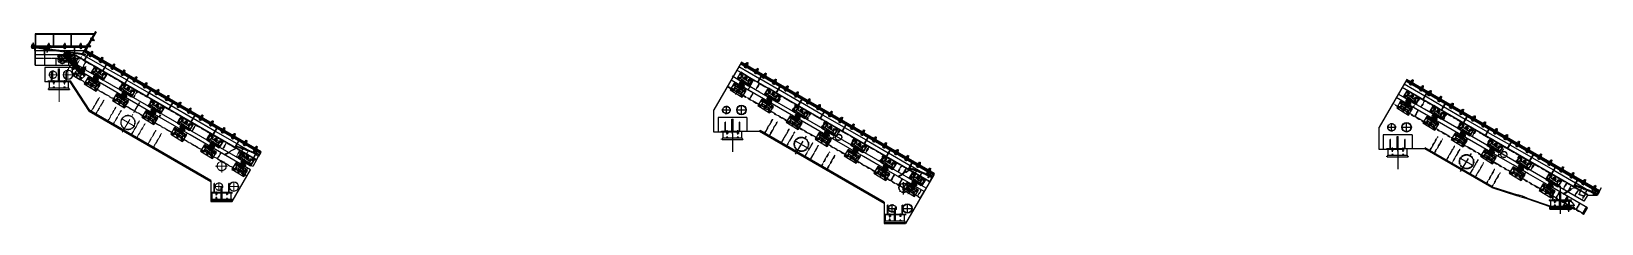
# Model space of a CAD drawing. Header units: millimetres. Extents: x 2827 to 6143, y 72 to 478.
import ezdxf

# ---------------------------------------------------------------- set-up
doc = ezdxf.new("R2010")
doc.units = ezdxf.units.MM
for name, pattern in [('ACAD_ISO02W100', [15, 12, -3]), ('CENTER', [50.8, 31.75, -6.35, 6.35, -6.35]), ('CENTER2', [28.575, 19.05, -3.175, 3.175, -3.175]), ('HIDDEN', [0.2, 0.1, -0.1])]:
    doc.linetypes.add(name, pattern=pattern)
for name, color, linetype, lineweight in [('01', 7, 'Continuous', 18), ('A粗实线', 7, 'Continuous', 40), ('中心线', 1, 'CENTER', 13), ('图层1', 1, 'CENTER2', 25), ('图层2', 160, 'Continuous', 25), ('尺寸线', 22, 'Continuous', 13), ('粗实线', 7, 'Continuous', 70), ('粗实线层', 7, 'Continuous', 35), ('虚线', 8, 'ACAD_ISO02W100', 13)]:
    doc.layers.add(name, color=color, linetype=linetype, lineweight=lineweight)
doc.layers.add('细实线', color=7, linetype='Continuous')

# ---------------------------------------------------------------- blocks, each defined once
blk = doc.blocks.new('555')
at = {"layer": '中心线', "lineweight": 0, "ltscale": 2}
blk.add_line((-25594, -65282), (-25594, -65308), dxfattribs=at)
at = {"layer": '尺寸线', "color": 7, "lineweight": 0, "ltscale": 2}
for p, q in [((-25621, -65292), (-25615, -65288)), ((-25621, -65292), (-25621, -65297)), ((-25621, -65297), (-25615, -65300)), ((-25615, -65288), (-25573, -65288)), ((-25615, -65300), (-25573, -65300)), ((-25608, -65292), (-25608, -65297)), ((-25581, -65292), (-25581, -65297)), ((-25568, -65292), (-25573, -65288)), ((-25568, -65297), (-25573, -65300)), ((-25568, -65292), (-25568, -65297))]:
    blk.add_line(p, q, dxfattribs=at)
for centre, radius, start, end in [((-25614, -65301), 11.5, 54.6058, 125.3942), ((-25614, -65288), 11.5, 234.6058, 305.3942), ((-25594, -65317), 28.2, 61.9143, 118.0857), ((-25594, -65272), 28.2, 241.9143, 298.0857), ((-25574, -65301), 11.5, 54.6058, 125.3942), ((-25574, -65288), 11.5, 234.6058, 305.3942)]:
    blk.add_arc(centre, radius, start, end, dxfattribs=at)
blk = doc.blocks.new('777')
at = {"color": 7, "linetype": 'Continuous'}
for p, q in [((-25149, -65203), (-25164, -65217)), ((-25164, -65217), (-25128, -65256)), ((-25140, -65213), (-25155, -65227)), ((-25149, -65203), (-25142, -65205)), ((-25142, -65205), (-25114, -65235)), ((-25121, -65232), (-25137, -65246)), ((-25112, -65242), (-25128, -65256)), ((-25112, -65242), (-25114, -65235))]:
    blk.add_line(p, q, dxfattribs=at)
for centre, radius, start, end in [((-25151, -65214), 11.5, 7.6058, 78.3942), ((-25149, -65239), 28.2, 14.9143, 71.0857), ((-25124, -65243), 11.5, 7.6058, 78.3942)]:
    blk.add_arc(centre, radius, start, end, dxfattribs=at)
at = {"layer": '中心线', "lineweight": 0, "ltscale": 2}
blk.add_line((-25112, -65205), (-25157, -65247), dxfattribs=at)
blk = doc.blocks.new('999')
at = {"color": 7, "linetype": 'Continuous'}
for p, q in [((-25312, -65252), (-25301, -65241)), ((-25312, -65252), (-25311, -65259)), ((-25283, -65289), (-25311, -65259)), ((-25303, -65262), (-25292, -65251)), ((-25265, -65280), (-25301, -65241)), ((-25285, -65281), (-25274, -65270)), ((-25276, -65291), (-25283, -65289)), ((-25276, -65291), (-25265, -65280))]:
    blk.add_line(p, q, dxfattribs=at)
for centre, radius, start, end in [((-25301, -65251), 11.5, 187.6058, 258.3942), ((-25276, -65254), 28.2, 194.9143, 251.0857), ((-25274, -65280), 11.5, 187.6058, 258.3942)]:
    blk.add_arc(centre, radius, start, end, dxfattribs=at)
at = {"layer": '中心线', "lineweight": 0, "ltscale": 2}
blk.add_line((-25310, -65286), (-25267, -65246), dxfattribs=at)
blk = doc.blocks.new('t')
at = {"color": 7, "linetype": 'Continuous'}
for p, q in [((320297, 196247), (320326, 196171)), ((320321, 196281), (320379, 196281)), ((320345, 196158), (320477, 196158)), ((320437, 196327), (320350, 196246)), ((320409, 196183), (320350, 196246)), ((320451, 196313), (320387, 196253)), ((320444, 196189), (320387, 196250)), ((320668, 195954), (320393, 196248)), ((320673, 195959), (320398, 196253)), ((320409, 196183), (320398, 196173)), ((320411, 196158), (320398, 196173)), ((320673, 195960), (320399, 196254)), ((320679, 195964), (320404, 196258)), ((320679, 195965), (320405, 196259)), ((320684, 195970), (320410, 196264)), ((320685, 195971), (320411, 196265)), ((320444, 196189), (320411, 196158)), ((320690, 195975), (320416, 196269)), ((320691, 195976), (320417, 196270)), ((320421, 196218), (320419, 196216)), ((320696, 195981), (320422, 196275)), ((320697, 195981), (320423, 196275)), ((320703, 195987), (320428, 196281)), ((320702, 195986), (320428, 196280)), ((320708, 195992), (320434, 196286)), ((320708, 195992), (320434, 196286)), ((320436, 196299), (320474, 196258)), ((320437, 196327), (320475, 196287)), ((320714, 195997), (320439, 196291)), ((320467, 196261), (320470, 196263)), ((320470, 196263), (320467, 196261)), ((320489, 196272), (320474, 196258)), ((320475, 196287), (320484, 196277)), ((320486, 196327), (320492, 196333)), ((320507, 196305), (320486, 196327)), ((320489, 196281), (320506, 196281)), ((320495, 196333), (320492, 196333)), ((320513, 196311), (320492, 196333)), ((320513, 196314), (320495, 196333)), ((320497, 196281), (320502, 196281)), ((320507, 196305), (320513, 196311)), ((320513, 196311), (320513, 196314)), ((320590, 196200), (320521, 196274)), ((320563, 196158), (320572, 196158)), ((320527, 196042), (320545, 195939)), ((320554, 195925), (320664, 195862)), ((320578, 196050), (320557, 196062)), ((320612, 196009), (320579, 195978)), ((320579, 195978), (320593, 195964)), ((320604, 195974), (320593, 195964)), ((320604, 195974), (320662, 195911)), ((320612, 196009), (320671, 195946)), ((320640, 195984), (320637, 195982)), ((320750, 195992), (320662, 195911)), ((320716, 195999), (320665, 195952)), ((320736, 196007), (320671, 195946)), ((320698, 196048), (320683, 196034)), ((320721, 195993), (320683, 196034)), ((320688, 196029), (320686, 196027)), ((320749, 195922), (320688, 195865)), ((320732, 196011), (320698, 196048)), ((320750, 195992), (320732, 196011)), ((320733, 196063), (320738, 196069)), ((320733, 196063), (320753, 196041)), ((320738, 196069), (320759, 196047)), ((320738, 196069), (320741, 196069)), ((320740, 195957), (320745, 195954)), ((320741, 196069), (320759, 196050)), ((320753, 196041), (320759, 196047)), ((320759, 196050), (320759, 196047))]:
    blk.add_line(p, q, dxfattribs=at)
at = {"color": 1, "linetype": 'CENTER', "lineweight": 9, "ltscale": 2}
for p, q in [((320299, 196256), (320336, 196256)), ((320299, 196256), (320336, 196256)), ((320299, 196256), (320336, 196256)), ((320326, 196184), (320363, 196184)), ((320326, 196184), (320363, 196184)), ((320344, 196163), (320344, 196206)), ((320344, 196163), (320344, 196206)), ((320344, 196163), (320344, 196206)), ((320488, 196256), (320525, 196256)), ((320488, 196256), (320507, 196256)), ((320507, 196234), (320507, 196277)), ((320588, 196155), (320515, 196087)), ((320536, 196043), (320573, 196043)), ((320552, 195948), (320589, 195948)), ((320555, 196022), (320555, 196065)), ((320571, 195927), (320571, 195970)), ((320660, 195886), (320697, 195886)), ((320660, 195886), (320697, 195886)), ((320678, 195868), (320678, 195911)), ((320678, 195868), (320678, 195911)), ((320716, 195939), (320753, 195939)), ((320735, 195917), (320735, 195960))]:
    blk.add_line(p, q, dxfattribs=at)
at = {"color": 150, "ltscale": 2}
for p, q in [((320302, 196263), (320317, 196272)), ((320302, 196263), (320302, 196248)), ((320302, 196248), (320317, 196239)), ((320317, 196272), (320332, 196263)), ((320317, 196239), (320332, 196248)), ((320329, 196192), (320344, 196201)), ((320329, 196192), (320329, 196176)), ((320329, 196176), (320344, 196168)), ((320332, 196263), (320332, 196248)), ((320344, 196201), (320359, 196192)), ((320344, 196168), (320359, 196176)), ((320359, 196192), (320359, 196176)), ((320492, 196263), (320507, 196272)), ((320492, 196263), (320492, 196248)), ((320492, 196248), (320507, 196239)), ((320507, 196272), (320522, 196263)), ((320507, 196239), (320522, 196248)), ((320522, 196263), (320522, 196248)), ((320558, 196192), (320573, 196201)), ((320558, 196192), (320558, 196176)), ((320558, 196176), (320573, 196168)), ((320573, 196201), (320588, 196192)), ((320573, 196168), (320588, 196176)), ((320588, 196192), (320588, 196176)), ((320540, 196051), (320555, 196060)), ((320540, 196051), (320540, 196035)), ((320540, 196035), (320555, 196027)), ((320555, 196060), (320570, 196051)), ((320555, 196027), (320570, 196035)), ((320556, 195956), (320571, 195965)), ((320556, 195956), (320556, 195941)), ((320556, 195941), (320571, 195932)), ((320570, 196051), (320570, 196035)), ((320571, 195965), (320586, 195956)), ((320571, 195932), (320586, 195941)), ((320586, 195956), (320586, 195941)), ((320663, 195894), (320678, 195903)), ((320663, 195894), (320663, 195878)), ((320663, 195878), (320678, 195870)), ((320678, 195903), (320693, 195894)), ((320678, 195870), (320693, 195878)), ((320693, 195894), (320693, 195878)), ((320720, 195947), (320735, 195955)), ((320720, 195947), (320720, 195931)), ((320720, 195931), (320735, 195922)), ((320735, 195955), (320750, 195947)), ((320735, 195922), (320750, 195931)), ((320750, 195947), (320750, 195931))]:
    blk.add_line(p, q, dxfattribs=at)
blk.add_line((320442, 196293), (320391, 196246))
for centre in [(320317, 196256), (320344, 196184), (320507, 196256), (320573, 196184), (320555, 196043), (320571, 195948), (320678, 195886), (320735, 195939)]:
    blk.add_circle(centre, 14.3, dxfattribs=at)
at = {"color": 7, "linetype": 'Continuous'}
for centre in [(320317, 196256), (320344, 196184), (320507, 196256), (320573, 196184), (320555, 196043), (320571, 195948), (320678, 195886), (320735, 195939)]:
    blk.add_circle(centre, 10.5, dxfattribs=at)
for centre, radius, start, end in [((320321, 196256), 25, 90, 200.7319), ((320345, 196178), 20, 200.7319, 270), ((320379, 196301), 20, 270, 313), ((320389, 196252), 2, 133.01, 223.01), ((320489, 196301), 20, 223, 270), ((320506, 196261), 20, 43, 90), ((320572, 196183), 25, 270, 43), ((320547, 196045), 20, 60, 189.5778), ((320564, 195943), 20, 189.5778, 240), ((320674, 195879), 20, 240, 313), ((320735, 195936), 20, 313, 60)]:
    blk.add_arc(centre, radius, start, end, dxfattribs=at)
at = {"color": 7}
blk.add_arc((320747, 195970), 15, 133, 240, dxfattribs=at)
at = {"layer": '中心线', "color": 1, "linetype": 'CENTER'}
for p, q in [((320279, 196256), (320551, 196256)), ((320304, 196243), (320331, 196269)), ((320306, 196268), (320330, 196242)), ((320317, 196242), (320317, 196269)), ((320317, 196256), (320507, 196256)), ((320317, 196256), (320344, 196184)), ((320359, 196198), (320327, 196168)), ((320331, 196199), (320357, 196171)), ((320344, 196171), (320344, 196198)), ((320344, 196184), (320573, 196184)), ((320522, 196240), (320483, 196281)), ((320493, 196271), (320595, 196161)), ((320520, 196268), (320493, 196242)), ((320586, 196196), (320559, 196171))]:
    blk.add_line(p, q, dxfattribs=at)
at = {"layer": '中心线', "lineweight": 0, "ltscale": 0.5}
blk.add_line((320367, 196197), (320476, 196297), dxfattribs=at)
at = {"layer": '中心线', "lineweight": 0, "ltscale": 2}
blk.add_line((320610, 195928), (320769, 196077), dxfattribs=at)
at = {"layer": '尺寸线', "color": 7, "lineweight": 0, "ltscale": 2}
for p, q in [((320488, 196326), (320495, 196333)), ((320505, 196307), (320513, 196314)), ((320734, 196062), (320741, 196069)), ((320752, 196043), (320759, 196050))]:
    blk.add_line(p, q, dxfattribs=at)
at = {"layer": '虚线'}
for p, q in [((320467, 196261), (320421, 196218)), ((320477, 196158), (320563, 196158)), ((320686, 196027), (320640, 195984)), ((320686, 196027), (320671, 196013))]:
    blk.add_line(p, q, dxfattribs=at)
at = {"layer": '虚线', "color": 251, "linetype": 'HIDDEN'}
blk.add_line((320489, 196281), (320497, 196281), dxfattribs=at)
at = {"layer": '虚线', "color": 8, "linetype": 'HIDDEN'}
blk.add_line((320578, 196050), (320647, 196010), dxfattribs=at)
at = {"layer": '虚线', "color": 251, "linetype": 'HIDDEN'}
blk.add_arc((320489, 196301), 20, 223, 270, dxfattribs=at)
at = {"layer": '虚线'}
blk.add_arc((320657, 196028), 20, 240, 313, dxfattribs=at)
at = {"color": 7, "linetype": 'Continuous', "xscale": -1, "rotation": 312.9999999999861}
blk.add_blockref('555', (350790, 259561), dxfattribs=at)
at = {"color": 7, "linetype": 'Continuous', "rotation": 313}
blk.add_blockref('555', (385947, 221860), dxfattribs=at)
at = {"layer": '尺寸线', "color": 7, "lineweight": 0, "xscale": -1, "rotation": 265.9999999999861}
for name, p in [('999', (387248, 216880)), ('777', (387302, 216826))]:
    blk.add_blockref(name, p, dxfattribs=at)
at = {"layer": '尺寸线', "color": 7, "lineweight": 0}
for name, p in [('999', (345912, 261207)), ('777', (345862, 261264))]:
    blk.add_blockref(name, p, dxfattribs=at)
blk = doc.blocks.new('111')
for p, q in [((-66, 61), (-64, 131)), ((12, 59), (-66, 61)), ((-64, 131), (-44, 131)), ((-45, 91), (-44, 131)), ((-45, 90), (-45, 91)), ((13, 89), (-45, 90)), ((49, 58), (-33, 14)), ((-31, 20), (-30, 40)), ((11, 19), (-31, 20)), ((51, 37), (-29, 40)), ((54, 37), (-25, -4)), ((-19, 40), (-18, 56)), ((11, 39), (-19, 40)), ((-18, 56), (42, 54)), ((-15, 19), (-16, 3)), ((-10, 0), (-16, 3)), ((11, 19), (-15, 19)), ((-14, 89), (-13, 109)), ((13, 89), (-14, 89)), ((13, 89), (-14, 89)), ((-13, 119), (-12, 122)), ((-13, 119), (-13, 119)), ((-13, 119), (-13, 117)), ((-13, 117), (-6, 113)), ((-13, 109), (-6, 113)), ((-12, 122), (-6, 125)), ((10, 0), (-10, 0)), ((-6, 125), (34, 124)), ((14, 113), (-6, 113)), ((-2, 19), (-3, 3)), ((11, 19), (-2, 19)), ((-2, 8), (53, -8)), ((-1, 133), (1, 135)), ((-1, 125), (-1, 133)), ((-1, 133), (30, 132)), ((1, 125), (-1, 125)), ((0, 89), (0, 109)), ((0, 89), (0, 109)), ((13, 89), (0, 89)), ((0, 89), (0, 89)), ((13, 89), (0, 89)), ((1, 125), (1, 135)), ((28, 134), (1, 135)), ((1, 116), (1, 121)), ((10, 3), (10, 3)), ((11, 39), (27, 58)), ((11, 37), (11, 37)), ((11, 29), (11, 29)), ((11, 29), (11, 28)), ((11, 19), (53, 17)), ((11, 19), (24, 18)), ((12, 59), (12, 59)), ((12, 59), (90, 56)), ((12, 59), (52, 57)), ((13, 89), (71, 87)), ((13, 89), (13, 89)), ((13, 89), (39, 88)), ((13, 89), (26, 88)), ((14, 113), (34, 112)), ((24, 18), (23, 3)), ((26, 88), (27, 108)), ((26, 88), (27, 108)), ((27, 124), (28, 134)), ((27, 124), (29, 124)), ((27, 116), (27, 121)), ((30, 132), (28, 134)), ((29, 124), (30, 132)), ((31, -1), (36, 2)), ((40, 120), (34, 124)), ((40, 115), (34, 112)), ((40, 108), (34, 112)), ((36, 2), (37, 18)), ((36, 2), (36, 2)), ((39, 88), (40, 108)), ((40, 118), (40, 120)), ((40, 118), (40, 115)), ((40, 115), (40, 115)), ((42, 54), (42, 38)), ((51, 37), (51, 37)), ((51, 27), (51, 27)), ((53, 17), (54, 37)), ((54, 37), (54, 38)), ((54, 37), (54, 38)), ((71, 87), (72, 127)), ((92, 127), (72, 127)), ((90, 56), (92, 127)), ((-70, -89), (-72, -159)), ((-72, -159), (-52, -159)), ((8, -91), (-70, -89)), ((-51, -120), (-52, -159)), ((7, -121), (-51, -119)), ((-51, -119), (-51, -120)), ((45, -92), (-35, -44)), ((-33, -50), (-34, -70)), ((9, -51), (-33, -50)), ((48, -72), (-32, -70)), ((50, -27), (-31, -5)), ((18, -14), (-31, -25)), ((-31, -46), (-31, -46)), ((-31, -46), (-31, -46)), ((50, -72), (-26, -26)), ((8, -71), (-22, -70)), ((-22, -70), (-22, -86)), ((-22, -86), (38, -88)), ((-21, -150), (-21, -150)), ((7, -121), (-20, -120)), ((7, -121), (-20, -120)), ((-20, -120), (-20, -140)), ((-20, -140), (-14, -144)), ((-20, -147), (-14, -144)), ((-20, -150), (-20, -147)), ((-20, -150), (-20, -152)), ((-20, -152), (-14, -156)), ((-11, -31), (-17, -34)), ((-17, -50), (-17, -34)), ((9, -51), (-17, -50)), ((6, -145), (-14, -144)), ((-14, -156), (26, -157)), ((9, -32), (-11, -31)), ((-9, -156), (-10, -164)), ((-10, -164), (21, -165)), ((-7, -156), (-9, -156)), ((7, -121), (-7, -120)), ((-7, -120), (-7, -120)), ((-6, -120), (-7, -140)), ((-6, -120), (-7, -140)), ((-7, -148), (-7, -153)), ((7, -121), (-6, -120)), ((-4, -51), (-4, -35)), ((9, -36), (-4, -39)), ((9, -51), (-4, -51)), ((6, -145), (26, -146)), ((7, -121), (65, -123)), ((7, -121), (7, -121)), ((7, -121), (33, -122)), ((7, -121), (20, -121)), ((8, -69), (8, -71)), ((8, -71), (8, -69)), ((8, -69), (8, -69)), ((8, -71), (22, -91)), ((8, -91), (8, -91)), ((8, -91), (86, -93)), ((8, -91), (48, -92)), ((9, -32), (30, -33)), ((9, -36), (27, -32)), ((9, -35), (9, -35)), ((9, -36), (9, -35)), ((9, -51), (51, -52)), ((9, -51), (22, -51)), ((9, -61), (9, -61)), ((9, -61), (9, -61)), ((10, 0), (31, -1)), ((18, -14), (18, -14)), ((20, -121), (19, -141)), ((19, -149), (19, -154)), ((19, -157), (19, -167)), ((19, -157), (21, -157)), ((21, -165), (19, -167)), ((20, -121), (20, -141)), ((21, -157), (21, -165)), ((22, -51), (22, -36)), ((33, -142), (26, -146)), ((32, -149), (26, -146)), ((32, -154), (26, -157)), ((30, -33), (35, -36)), ((32, -152), (32, -149)), ((32, -149), (32, -149)), ((32, -152), (32, -154)), ((33, -122), (33, -142)), ((35, -36), (35, -36)), ((35, -36), (35, -52)), ((38, -88), (38, -72)), ((50, -7), (45, -8)), ((48, -72), (48, -72)), ((50, -7), (50, -7)), ((50, -27), (53, -27)), ((51, -52), (50, -72)), ((50, -72), (51, -73)), ((50, -72), (50, -72)), ((65, -123), (64, -163)), ((84, -163), (64, -163)), ((86, -93), (84, -163))]:
    blk.add_line(p, q)
for points in [[(-108, 32), (129, 25), (133, 153), (-104, 160)], [(-114, -185), (122, -192), (126, -64), (-111, -57)]]:
    blk.add_lwpolyline(points, close=True)
for points in [[(121, 153), (133, 153), (129, 25), (-108, 32), (-104, 160), (15, 156)], [(18, -14), (21, -16), (22, -20), (25, -25), (29, -27), (27, -32)]]:
    blk.add_lwpolyline(points)
for centre, radius in [((-89, 54), 17), ((-85, 137), 17), ((-89, 54), 11), ((-85, 137), 11), ((-30, 5), 10), ((110, 46), 17), ((112, 133), 17), ((110, 46), 11), ((112, 133), 11), ((-94, -80), 17), ((-93, -165), 17), ((-94, -80), 11), ((-93, -165), 11), ((-31, -35), 10), ((50, -17), 10), ((50, -17), 10), ((105, -88), 17), ((105, -170), 17), ((105, -88), 11), ((105, -170), 11)]:
    blk.add_circle(centre, radius)
for centre, radius, start, end in [((-28, 50), 10, 88.3231, 268.1343), ((-28, 50), 10, 357.9174, 359.1718), ((-9, 14), 12.5, 237.3898, 299.9075), ((-6, 132), 17.1, 245.4644, 291.1819), ((-6, 101), 10.2, 47.9731, 128.6716), ((-6, 109), 14.3, 60.723, 115.9233), ((11, 28), 28.5, 241.4673, 295.8299), ((13, 89), 24.1, 54.8258, 121.801), ((13, 98), 26.6, 58.6741, 117.9722), ((15, 140), 27.5, 239.7147, 296.9316), ((30, 11), 11, 232.5306, 304.8636), ((34, 106), 16.4, 65.4999, 113.1427), ((34, 129), 15.3, 243.7393, 294.9034), ((33, 101), 9.47, 44.7773, 131.888), ((52, 47), 10, 267.9144, 88.3231), ((-32, -80), 10, 88.512, 268.3231), ((-32, -80), 10, 357.4744, 358.7288), ((-13, -132), 10.2, 227.9747, 308.6732), ((-14, -163), 17.1, 65.4644, 111.1819), ((-13, -140), 14.3, 240.723, 295.9233), ((-11, -45), 12.5, 56.7388, 119.2565), ((7, -121), 24.1, 234.8453, 301.8205), ((5, -172), 27.5, 59.7147, 116.9316), ((7, -130), 26.6, 238.6741, 297.9722), ((8, -60), 28.5, 60.8163, 115.179), ((25, -163), 15.3, 61.7429, 112.907), ((26, -139), 16.4, 243.5036, 291.1463), ((26, -135), 9.47, 224.7583, 311.869), ((29, -45), 11, 51.7827, 124.1157), ((48, -82), 10, 268.3231, 88.7319)]:
    blk.add_arc(centre, radius, start, end)
at = {"layer": '图层1'}
for p, q in [((-102, 138), (-110, 138)), ((-89, 54), (-106, 54)), ((-85, 137), (-102, 138)), ((-89, 54), (-88, 71)), ((-89, 54), (-89, 37)), ((-89, 54), (-72, 53)), ((-85, 137), (-86, 120)), ((-86, 120), (-86, 111)), ((-85, 137), (-85, 162)), ((-85, 137), (-85, 154)), ((-85, 137), (-68, 137)), ((-85, 137), (-58, 137)), ((-29, 15), (-30, -7)), ((-30, -5), (-30, 4)), ((-28, 60), (-29, 40)), ((-29, 30), (-29, 30)), ((-28, 50), (-28, 60)), ((-28, 50), (75, 47)), ((11, 15), (5, -211)), ((11, 29), (11, 28)), ((13, 113), (13, 113)), ((13, 89), (13, 89)), ((14, 124), (14, 124)), ((15, 157), (15, 156)), ((15, 156), (15, 157)), ((39, 115), (39, 115)), ((52, 48), (51, 37)), ((51, 27), (51, 27)), ((52, 47), (52, 57)), ((90, 26), (90, 26)), ((110, 46), (93, 46)), ((112, 133), (95, 133)), ((110, 46), (111, 63)), ((110, 46), (110, 29)), ((110, 46), (127, 45)), ((110, 46), (137, 45)), ((112, 133), (111, 116)), ((112, 133), (112, 150)), ((112, 133), (129, 132)), ((112, 133), (139, 132)), ((-94, -80), (-111, -80)), ((-93, -165), (-110, -164)), ((-94, -80), (-93, -63)), ((-94, -80), (-94, -97)), ((-94, -80), (-77, -81)), ((-94, -80), (-66, -81)), ((-93, -165), (-94, -182)), ((-93, -165), (-93, -148)), ((-93, -165), (-76, -165)), ((-93, -165), (-66, -166)), ((-32, -80), (-55, -79)), ((-32, -80), (-33, -99)), ((-32, -80), (-32, -65)), ((-32, -90), (-32, -70)), ((-32, -80), (-32, -90)), ((-32, -80), (-22, -80)), ((-31, -46), (-30, -23)), ((-31, -25), (-31, -34)), ((8, -81), (8, -81)), ((15, -81), (71, -83)), ((48, -82), (47, -101)), ((48, -82), (48, -72)), ((48, -82), (48, -92)), ((50, -7), (50, -27)), ((50, -7), (50, -7)), ((50, -27), (50, -27)), ((105, -88), (88, -87)), ((105, -170), (88, -170)), ((105, -88), (104, -105)), ((105, -170), (104, -187)), ((105, -88), (105, -71)), ((105, -88), (122, -88)), ((105, -88), (132, -89)), ((105, -170), (105, -153)), ((105, -170), (122, -171)), ((105, -170), (132, -171))]:
    blk.add_line(p, q, dxfattribs=at)
at = {"layer": '图层2'}
for p, q in [((-106, 54), (-104, 54)), ((-104, 62), (-88, 69)), ((-104, 54), (-104, 62)), ((-104, 62), (-104, 46)), ((-104, 46), (-89, 38)), ((-102, 138), (-100, 138)), ((-100, 146), (-85, 153)), ((-100, 138), (-100, 146)), ((-100, 146), (-100, 130)), ((-100, 130), (-86, 121)), ((-74, 45), (-89, 38)), ((-88, 69), (-74, 61)), ((-71, 129), (-86, 121)), ((-85, 153), (-70, 145)), ((-74, 53), (-74, 61)), ((-74, 61), (-74, 45)), ((-72, 53), (-74, 53)), ((-70, 145), (-71, 129)), ((-70, 137), (-70, 145)), ((-68, 137), (-70, 137)), ((93, 46), (95, 46)), ((95, 133), (97, 133)), ((95, 54), (111, 61)), ((95, 46), (95, 54)), ((95, 54), (95, 38)), ((95, 38), (110, 30)), ((97, 141), (112, 149)), ((97, 133), (97, 141)), ((97, 141), (97, 125)), ((97, 125), (111, 117)), ((125, 37), (110, 30)), ((127, 124), (111, 117)), ((111, 61), (125, 53)), ((112, 149), (127, 140)), ((125, 45), (125, 53)), ((125, 53), (125, 37)), ((127, 45), (125, 45)), ((127, 132), (127, 140)), ((127, 140), (127, 124)), ((129, 132), (127, 132)), ((-111, -80), (-109, -80)), ((-110, -164), (-108, -164)), ((-109, -80), (-108, -72)), ((-108, -72), (-109, -88)), ((-109, -88), (-94, -96)), ((-108, -72), (-93, -65)), ((-108, -156), (-93, -149)), ((-108, -164), (-108, -156)), ((-108, -156), (-108, -172)), ((-108, -172), (-94, -181)), ((-79, -89), (-94, -96)), ((-79, -173), (-94, -181)), ((-93, -65), (-78, -73)), ((-93, -149), (-78, -157)), ((-79, -81), (-78, -73)), ((-78, -73), (-79, -89)), ((-77, -81), (-79, -81)), ((-78, -157), (-79, -173)), ((-78, -165), (-78, -157)), ((-76, -165), (-78, -165)), ((88, -87), (90, -87)), ((88, -170), (90, -170)), ((90, -162), (89, -178)), ((89, -178), (104, -186)), ((90, -79), (105, -72)), ((90, -87), (90, -79)), ((90, -79), (90, -95)), ((90, -95), (104, -104)), ((90, -162), (105, -154)), ((90, -170), (90, -162)), ((119, -96), (104, -104)), ((119, -179), (104, -186)), ((105, -72), (120, -80)), ((105, -154), (120, -163)), ((120, -80), (119, -96)), ((120, -163), (119, -179)), ((120, -88), (120, -80)), ((122, -88), (120, -88)), ((120, -171), (120, -163)), ((122, -171), (120, -171))]:
    blk.add_line(p, q, dxfattribs=at)
for centre, radius in [((-89, 54), 14), ((-89, 54), 11), ((-85, 137), 14), ((-85, 137), 11), ((110, 46), 14), ((112, 133), 14), ((110, 46), 11), ((112, 133), 11), ((-94, -80), 14), ((-93, -165), 14), ((-94, -80), 11), ((-93, -165), 11), ((105, -88), 14), ((105, -170), 14), ((105, -88), 11), ((105, -170), 11)]:
    blk.add_circle(centre, radius, dxfattribs=at)
at = {"layer": '虚线', "color": 8, "linetype": 'HIDDEN'}
for p, q in [((-10, 5), (-20, 2)), ((147, 36), (147, 148))]:
    blk.add_line(p, q, dxfattribs=at)

msp = doc.modelspace()

# ---------------------------------------------------------------- linework, layer by layer
at = {"color": 7, "linetype": 'Continuous'}
for p, q in [((2959, 472.2), (2834.4, 472.2)), ((2834.4, 472.2), (2834.4, 446.2)), ((2958.6, 471.4), (2834.4, 471.4)), ((2835.2, 472.2), (2835.2, 446.2)), ((2873.2, 446.2), (2873.2, 471.4)), ((2873.9, 446.2), (2873.9, 471.4)), ((2910.7, 446.2), (2910.7, 471.4)), ((2911.4, 446.2), (2911.4, 471.4)), ((2956.5, 465), (2940.4, 437.2)), ((2962.2, 477.6), (2944, 446.2)), ((2962.8, 477.2), (2944.4, 445.5)), ((2963.3, 476.9), (2945, 445.1)), ((2956.5, 465), (2963.3, 476.9)), ((2826.6, 446.2), (2826.6, 445.5)), ((2944, 446.2), (2826.6, 446.2)), ((2944.1, 445.5), (2826.6, 445.5)), ((2826.6, 444.1), (2826.6, 445.5)), ((2944.4, 445.5), (2826.6, 445.5)), ((2944.1, 444.8), (2826.6, 444.8)), ((2831.9, 444.1), (2826.6, 444.1)), ((2827.7, 446.9), (2827.7, 449)), ((2827.7, 444.1), (2832.5, 444.1)), ((2827.7, 442.5), (2827.7, 444.1)), ((2828.4, 449.2), (2831.8, 449.2)), ((2828.4, 446.7), (2831.8, 446.7)), ((2828.4, 442.3), (2831.8, 442.3)), ((2828.7, 451.4), (2829, 451.7)), ((2828.7, 451.4), (2831.5, 451.5)), ((2828.7, 449.2), (2828.7, 451.4)), ((2829, 451.7), (2831.2, 451.7)), ((2829, 446.9), (2829, 449)), ((2829, 442.5), (2829, 444.1)), ((2831.5, 451.5), (2831.2, 451.7)), ((2831.2, 446.9), (2831.2, 449)), ((2831.2, 442.5), (2831.2, 444.1)), ((2831.5, 449.2), (2831.5, 451.5)), ((2832.6, 444.1), (2831.9, 444.1)), ((2832.5, 446.9), (2832.5, 449)), ((2832.5, 442.5), (2832.5, 444.1)), ((2832.6, 444.1), (2833.7, 444.1)), ((2833.7, 437), (2833.7, 444.1)), ((2834.5, 437), (2833.7, 437)), ((2834.5, 406), (2834.5, 444.8)), ((2834.5, 444.1), (2942.8, 444.1)), ((2834.5, 437), (2854.2, 437)), ((2854.2, 428.7), (2854.2, 444.1)), ((2855, 428.7), (2855, 444.1)), ((2855, 437), (2917.5, 437)), ((2861.2, 446.4), (2861.2, 448.5)), ((2861.2, 444.1), (2865.9, 444.1)), ((2861.2, 442.5), (2861.2, 444.1)), ((2861.8, 448.7), (2865.3, 448.7)), ((2861.8, 446.2), (2865.3, 446.2)), ((2861.8, 442.3), (2865.3, 442.3)), ((2862.1, 450.9), (2862.4, 451.2)), ((2862.1, 450.9), (2864.9, 451)), ((2862.1, 448.7), (2862.1, 450.9)), ((2862.4, 451.2), (2864.6, 451.2)), ((2862.4, 446.4), (2862.4, 448.5)), ((2862.4, 442.5), (2862.4, 444.1)), ((2864.9, 451), (2864.6, 451.2)), ((2864.7, 446.4), (2864.7, 448.5)), ((2864.7, 442.5), (2864.7, 444.1)), ((2864.9, 448.7), (2864.9, 451)), ((2865.9, 446.4), (2865.9, 448.5)), ((2865.9, 442.5), (2865.9, 444.1)), ((2894.9, 446.4), (2894.9, 448.5)), ((2894.9, 444.1), (2899.6, 444.1)), ((2894.9, 442.5), (2894.9, 444.1)), ((2895.5, 448.7), (2899, 448.7)), ((2895.5, 446.2), (2899, 446.2)), ((2895.5, 442.3), (2899, 442.3)), ((2895.9, 450.9), (2896.2, 451.2)), ((2895.9, 450.9), (2898.6, 451)), ((2895.9, 448.7), (2895.9, 450.9)), ((2896.2, 451.2), (2898.4, 451.2)), ((2896.2, 446.4), (2896.2, 448.5)), ((2896.2, 442.5), (2896.2, 444.1)), ((2898.6, 451), (2898.4, 451.2)), ((2898.4, 446.4), (2898.4, 448.5)), ((2898.4, 442.5), (2898.4, 444.1)), ((2898.6, 448.7), (2898.6, 451)), ((2899.6, 446.4), (2899.6, 448.5)), ((2899.6, 442.5), (2899.6, 444.1)), ((2917.5, 428.3), (2917.5, 444.1)), ((2918.3, 427.8), (2918.3, 444.1)), ((2918.3, 437), (2938.7, 437)), ((2928.7, 446.4), (2928.7, 448.5)), ((2928.7, 444.1), (2933.4, 444.1)), ((2928.7, 442.5), (2928.7, 444.1)), ((2929.3, 448.7), (2932.8, 448.7)), ((2929.3, 446.2), (2932.8, 446.2)), ((2929.3, 442.3), (2932.8, 442.3)), ((2929.6, 450.9), (2929.9, 451.2)), ((2929.6, 450.9), (2932.4, 451)), ((2929.6, 448.7), (2929.6, 450.9)), ((2929.9, 451.2), (2932.1, 451.2)), ((2929.9, 446.4), (2929.9, 448.5)), ((2929.9, 442.5), (2929.9, 444.1)), ((2932.4, 451), (2932.1, 451.2)), ((2932.2, 446.4), (2932.2, 448.5)), ((2932.2, 442.5), (2932.2, 444.1)), ((2932.4, 448.7), (2932.4, 451)), ((2933.4, 446.4), (2933.4, 448.5)), ((2933.4, 442.5), (2933.4, 444.1)), ((2934.1, 429.1), (2942.8, 444.1)), ((2937.6, 435), (3309.9, 220.2)), ((2938.1, 435.9), (3310.4, 221)), ((2944.1, 444.8), (2938.7, 435.5)), ((2938.7, 435.5), (2944.1, 444.8)), ((2985, 409.5), (2939, 436.1)), ((2985.5, 410.4), (2939.5, 436.9)), ((3311.4, 222.8), (2940.4, 437.2)), ((2956.7, 464), (2941.4, 437.4)), ((3311.7, 223.4), (2941.4, 437.4)), ((2943.4, 448), (2944.6, 447.4)), ((2943.4, 443.6), (2943.4, 443.6)), ((2945, 450.9), (2943.5, 448.4)), ((2943.9, 448.8), (2945.1, 448.2)), ((2944, 446.2), (2944, 445.5)), ((2944.8, 450.4), (2945.9, 449.7)), ((2945.3, 451.2), (2946.4, 450.6)), ((2946.6, 446.2), (2948, 445.4)), ((2948.1, 449.1), (2946.7, 446.6)), ((2947.1, 447), (2948.5, 446.2)), ((2948, 448.5), (2949.3, 447.8)), ((2949.7, 448.2), (2948.3, 445.7)), ((2948.4, 449.4), (2949.8, 448.6)), ((2950.3, 444.9), (2948.5, 445.9)), ((2951.5, 446.8), (2949.6, 447.9)), ((2951.5, 446.8), (2950.3, 444.9)), ((2950.3, 444.9), (2950.6, 444.9)), ((2951.5, 446.6), (2950.6, 444.9)), ((2951, 461), (2952.2, 460.3)), ((2952.6, 463.9), (2951.1, 461.4)), ((2951.1, 432.1), (2952.1, 433.9)), ((2951.5, 461.8), (2952.6, 461.2)), ((2951.5, 446.8), (2951.5, 446.6)), ((2951.5, 431.6), (2954.5, 429.9)), ((2952.1, 431.5), (2953.2, 433.3)), ((2952.4, 463.3), (2953.5, 462.7)), ((2952.8, 433.8), (2955.8, 432.1)), ((2952.9, 464.2), (2954, 463.5)), ((2953.1, 433.6), (2954.2, 435.5)), ((2954.1, 459.2), (2955.5, 458.4)), ((2954.1, 430.4), (2955.1, 432.2)), ((2955.6, 462.1), (2954.2, 459.6)), ((2954.2, 435.5), (2954.6, 435.6)), ((2954.2, 435.5), (2956.6, 434.2)), ((2954.6, 460), (2956, 459.2)), ((2954.6, 435.6), (2956.4, 434.6)), ((2955.1, 429.7), (2956.2, 431.6)), ((2955.4, 432.3), (2956.6, 434.2)), ((2955.5, 461.5), (2956.8, 460.7)), ((2957.3, 461.1), (2955.8, 458.7)), ((2956, 462.4), (2957.3, 461.6)), ((2957.8, 457.9), (2956, 458.9)), ((2956.6, 434.2), (2956.4, 434.6)), ((2959, 459.8), (2957.1, 460.9)), ((2959, 459.8), (2957.8, 457.9)), ((2957.8, 457.9), (2958.1, 457.9)), ((2959, 459.6), (2958.1, 457.9)), ((2959, 459.8), (2959, 459.6)), ((2834.5, 428.7), (2916.8, 428.7)), ((2834.5, 406), (2924, 406)), ((2913.3, 401.6), (2854.7, 401.6)), ((2854.7, 401.6), (2854.7, 371)), ((2854.7, 400.5), (2854.7, 375.5)), ((2854.7, 400.5), (2854.7, 375.5)), ((2854.7, 400.5), (2854.7, 375.5)), ((2918, 399.9), (2915.3, 401.5)), ((3302, 206.4), (2916.8, 428.7)), ((2916.8, 428.7), (2924, 406)), ((2941.9, 395.7), (2924, 406)), ((2934.1, 429.1), (2942.4, 424.3)), ((2945.8, 430.3), (2937.9, 416.6)), ((2946.5, 430), (2938.6, 416.2)), ((2943, 424), (2981.3, 401.8)), ((2948.1, 426.9), (2948.8, 428.3)), ((2948.5, 426.4), (2951.5, 424.7)), ((2948.8, 428.3), (2952.9, 425.9)), ((2949.1, 426.3), (2949.9, 427.6)), ((2951.1, 425.2), (2951.8, 426.5)), ((2952.1, 424.6), (2952.9, 425.9)), ((2969.7, 414.4), (2970.5, 415.8)), ((2970.1, 413.9), (2973.1, 412.2)), ((2970.5, 415.8), (2974.6, 413.4)), ((2970.8, 413.8), (2971.5, 415.1)), ((2972.7, 419.6), (2973.8, 421.4)), ((2972.7, 412.7), (2973.5, 414)), ((2973.1, 419.1), (2976.2, 417.4)), ((2973.8, 419), (2974.8, 420.8)), ((2973.8, 412.1), (2974.6, 413.4)), ((2974.4, 421.3), (2977.4, 419.6)), ((2974.7, 421.1), (2975.8, 423)), ((2975.7, 417.9), (2976.8, 419.7)), ((2975.8, 423), (2976.2, 423.1)), ((2975.8, 423), (2978.2, 421.7)), ((2976.2, 423.1), (2978.1, 422.1)), ((2976.8, 417.2), (2977.8, 419.1)), ((2984.8, 407.8), (2976.9, 394.1)), ((2977.1, 419.8), (2978.2, 421.7)), ((2985.5, 407.5), (2977.5, 393.7)), ((2978.2, 421.7), (2978.1, 422.1)), ((2982, 401.5), (3027.9, 375)), ((2985.5, 410.4), (2984.7, 409)), ((2985.6, 410.3), (2984.8, 408.9)), ((3031.1, 382.9), (2985.1, 409.5)), ((3031.6, 383.8), (2985.6, 410.3)), ((2994.6, 400.1), (2995.4, 401.4)), ((2995, 399.6), (2998, 397.8)), ((2995.4, 401.4), (2999.5, 399)), ((2995.7, 399.4), (2996.4, 400.8)), ((2997.6, 405.2), (2998.7, 407.1)), ((2997.6, 398.3), (2998.4, 399.7)), ((2998, 404.7), (3001.1, 403)), ((2998.7, 404.6), (2999.7, 406.4)), ((2998.7, 397.7), (2999.5, 399)), ((2999.3, 406.9), (3002.3, 405.2)), ((2999.6, 406.8), (3000.7, 408.7)), ((3000.6, 403.5), (3001.7, 405.3)), ((3000.7, 408.7), (3001.1, 408.8)), ((3000.7, 408.7), (3003.1, 407.3)), ((3001.1, 408.8), (3003, 407.7)), ((3001.7, 402.9), (3002.7, 404.7)), ((3002, 405.4), (3003.1, 407.3)), ((3003.1, 407.3), (3003, 407.7)), ((2872.5, 371), (2854.7, 371)), ((2861.9, 373), (2908.2, 373)), ((2861.9, 372), (2861.9, 373)), ((2908.2, 372), (2861.9, 372)), ((2870.2, 391.7), (2869.4, 391.7)), ((2869.4, 373), (2869.4, 391.7)), ((2870.2, 373), (2870.2, 391.7)), ((2875, 372), (2872.5, 372)), ((2872.5, 372), (2872.5, 368.2)), ((2875, 368.2), (2872.5, 368.2)), ((2875, 372), (2875, 368.2)), ((2895, 371), (2875, 371)), ((2897.5, 372), (2895, 372)), ((2895, 372), (2895, 368.2)), ((2897.5, 368.2), (2895, 368.2)), ((2897.5, 372), (2897.5, 368.2)), ((2903.6, 371), (2897.5, 371)), ((2900.7, 391.7), (2899.9, 391.7)), ((2899.9, 373), (2899.9, 391.7)), ((2900.7, 373), (2900.7, 391.7)), ((2907.7, 371.3), (2907.3, 372)), ((2909.2, 373.3), (2907.7, 371.3)), ((2908.2, 373), (2909.2, 373.3)), ((2908.2, 372), (2908.2, 373)), ((3082.1, 305.2), (2936.8, 389.1)), ((3294, 192.5), (2941.9, 395.7)), ((3016.2, 387.6), (3017, 388.9)), ((3016.7, 387.1), (3019.7, 385.3)), ((3017, 388.9), (3021.1, 386.5)), ((3017.3, 386.9), (3018.1, 388.3)), ((3019.3, 392.7), (3020.3, 394.6)), ((3019.3, 385.8), (3020, 387.2)), ((3019.7, 392.3), (3022.7, 390.5)), ((3020.3, 392.1), (3021.4, 394)), ((3020.3, 385.2), (3021.1, 386.5)), ((3021, 394.4), (3024, 392.7)), ((3021.3, 394.3), (3022.4, 396.2)), ((3022.3, 391), (3023.3, 392.8)), ((3022.4, 396.2), (3022.8, 396.3)), ((3022.4, 396.2), (3024.7, 394.8)), ((3022.8, 396.3), (3024.6, 395.2)), ((3023.3, 390.4), (3024.4, 392.2)), ((3031.4, 381), (3023.4, 367.2)), ((3023.6, 392.9), (3024.7, 394.8)), ((3032, 380.6), (3024.1, 366.9)), ((3024.7, 394.8), (3024.6, 395.2)), ((3028.5, 374.6), (3074.5, 348.1)), ((3031.6, 383.8), (3030.8, 382.4)), ((3031.7, 383.7), (3030.9, 382.3)), ((3077.2, 356.3), (3031.2, 382.8)), ((3077.7, 357.1), (3031.7, 383.7)), ((3041.2, 373.2), (3041.9, 374.5)), ((3041.6, 372.7), (3044.6, 371)), ((3041.9, 374.5), (3046, 372.2)), ((3042.2, 372.6), (3043, 373.9)), ((3044.2, 378.4), (3045.2, 380.2)), ((3044.2, 371.4), (3044.9, 372.8)), ((3044.6, 377.9), (3047.6, 376.1)), ((3045.2, 377.8), (3046.3, 379.6)), ((3045.2, 370.8), (3046, 372.2)), ((3045.9, 380.1), (3048.9, 378.3)), ((3046.2, 379.9), (3047.3, 381.8)), ((3047.2, 376.6), (3048.2, 378.5)), ((3047.3, 381.8), (3047.7, 381.9)), ((3047.3, 381.8), (3049.7, 380.5)), ((3047.7, 381.9), (3049.5, 380.8)), ((3048.2, 376), (3049.3, 377.8)), ((3048.5, 378.5), (3049.7, 380.5)), ((3049.7, 380.5), (3049.5, 380.8)), ((3065.8, 365.9), (3066.9, 367.7)), ((3066.3, 365.4), (3069.3, 363.6)), ((3066.9, 365.3), (3067.9, 367.1)), ((3067.5, 367.6), (3070.5, 365.8)), ((3067.8, 367.4), (3068.9, 369.3)), ((3068.8, 364.1), (3069.9, 366)), ((3068.9, 369.3), (3069.3, 369.4)), ((3068.9, 369.3), (3071.3, 368)), ((3069.3, 369.4), (3071.2, 368.3)), ((3069.9, 363.5), (3071, 365.3)), ((3070.2, 366), (3071.3, 368)), ((3071.3, 368), (3071.2, 368.3)), ((3062.8, 360.7), (3063.6, 362)), ((3063.2, 360.2), (3066.3, 358.5)), ((3063.6, 362), (3067.7, 359.7)), ((3063.9, 360.1), (3064.6, 361.4)), ((3065.8, 359), (3066.6, 360.3)), ((3066.9, 358.3), (3067.7, 359.7)), ((3077.9, 354.1), (3070, 340.4)), ((3078.6, 353.7), (3070.6, 340)), ((3075.1, 347.7), (3121, 321.2)), ((3077.7, 357.1), (3076.9, 355.7)), ((3077.8, 357.1), (3077, 355.7)), ((3123.4, 329.7), (3077.3, 356.2)), ((3123.9, 330.5), (3077.8, 357.1)), ((3087.7, 346.3), (3088.5, 347.7)), ((3088.1, 345.8), (3091.2, 344.1)), ((3088.5, 347.7), (3092.6, 345.3)), ((3088.8, 345.7), (3089.5, 347)), ((3090.7, 351.5), (3091.8, 353.3)), ((3090.7, 344.6), (3091.5, 345.9)), ((3091.2, 351), (3094.2, 349.3)), ((3091.8, 350.9), (3092.8, 352.7)), ((3091.8, 344), (3092.6, 345.3)), ((3092.4, 353.2), (3095.4, 351.5)), ((3092.7, 353), (3093.8, 354.9)), ((3093.7, 349.8), (3094.8, 351.6)), ((3093.8, 354.9), (3094.2, 355)), ((3093.8, 354.9), (3096.2, 353.6)), ((3094.2, 355), (3096.1, 354)), ((3094.8, 349.1), (3095.9, 351)), ((3095.1, 351.6), (3096.2, 353.6)), ((3096.2, 353.6), (3096.1, 354)), ((3109.4, 333.8), (3110.1, 335.2)), ((3109.8, 333.3), (3112.8, 331.6)), ((3110.1, 335.2), (3114.2, 332.8)), ((3110.4, 333.2), (3111.2, 334.5)), ((3112.4, 339), (3113.4, 340.8)), ((3112.4, 332.1), (3113.1, 333.4)), ((3112.8, 338.5), (3115.8, 336.8)), ((3113.4, 338.4), (3114.5, 340.2)), ((3113.4, 331.5), (3114.2, 332.8)), ((3114.1, 340.7), (3117.1, 339)), ((3114.4, 340.5), (3115.5, 342.4)), ((3115.4, 337.3), (3116.4, 339.1)), ((3115.5, 342.4), (3115.9, 342.5)), ((3115.5, 342.4), (3117.9, 341.1)), ((3115.9, 342.5), (3117.8, 341.5)), ((3116.5, 336.6), (3117.5, 338.5)), ((3116.7, 339.2), (3117.9, 341.1)), ((3117.9, 341.1), (3117.8, 341.5)), ((3205.5, 160.1), (2948.8, 308.3)), ((3128.9, 278.2), (3082.1, 305.2)), ((3096.6, 296.9), (3099.5, 301.9)), ((3097.2, 296.5), (3100, 301.3)), ((3124.5, 327.2), (3116.5, 313.5)), ((3125.1, 326.8), (3117.2, 313.1)), ((3121.7, 320.9), (3167.6, 294.4)), ((3123.9, 330.5), (3123, 329.1)), ((3124, 330.5), (3123.1, 329)), ((3169.5, 303), (3123.5, 329.6)), ((3170, 303.9), (3124, 330.5)), ((3134.3, 319.5), (3135, 320.8)), ((3134.7, 319), (3137.7, 317.2)), ((3135, 320.8), (3139.1, 318.4)), ((3135.3, 318.8), (3136.1, 320.2)), ((3137.3, 324.6), (3138.3, 326.5)), ((3137.3, 317.7), (3138.1, 319.1)), ((3137.7, 324.1), (3140.7, 322.4)), ((3138.3, 324), (3139.4, 325.8)), ((3138.3, 317.1), (3139.1, 318.4)), ((3139, 326.3), (3142, 324.6)), ((3139.3, 326.2), (3140.4, 328.1)), ((3140.3, 322.9), (3141.3, 324.7)), ((3140.4, 328.1), (3140.8, 328.2)), ((3140.4, 328.1), (3142.8, 326.7)), ((3140.8, 328.2), (3142.7, 327.1)), ((3141.4, 322.3), (3142.4, 324.1)), ((3141.6, 324.8), (3142.8, 326.7)), ((3142.8, 326.7), (3142.7, 327.1)), ((3155.9, 307), (3156.7, 308.3)), ((3156.3, 306.5), (3159.4, 304.7)), ((3156.7, 308.3), (3160.8, 305.9)), ((3157, 306.3), (3157.8, 307.7)), ((3158.9, 312.1), (3160, 314)), ((3158.9, 305.2), (3159.7, 306.6)), ((3159.4, 311.6), (3162.4, 309.9)), ((3160, 311.5), (3161, 313.3)), ((3160, 304.6), (3160.8, 305.9)), ((3160.6, 313.8), (3163.6, 312.1)), ((3160.9, 313.7), (3162, 315.6)), ((3161.9, 310.4), (3163, 312.2)), ((3162, 315.6), (3162.4, 315.7)), ((3162, 315.6), (3164.4, 314.2)), ((3162.4, 315.7), (3164.3, 314.6)), ((3163, 309.8), (3164.1, 311.6)), ((3171, 300.3), (3163.1, 286.6)), ((3163.3, 312.3), (3164.4, 314.2)), ((3171.7, 300), (3163.7, 286.2)), ((3164.4, 314.2), (3164.3, 314.6)), ((3170, 303.9), (3169.1, 302.5)), ((3170.1, 303.8), (3169.3, 302.4)), ((3215.6, 276.4), (3169.6, 303)), ((3216.1, 277.3), (3170.1, 303.8)), ((3183.8, 297.8), (3184.9, 299.6)), ((3184.9, 297.1), (3186, 299)), ((3185.5, 299.5), (3188.5, 297.7)), ((3185.8, 299.3), (3186.9, 301.2)), ((3186.9, 301.2), (3187.3, 301.3)), ((3186.9, 301.2), (3189.3, 299.8)), ((3187.3, 301.3), (3189.2, 300.2)), ((3188.2, 297.9), (3189.3, 299.8)), ((3189.3, 299.8), (3189.2, 300.2)), ((3161.7, 259.3), (3128.9, 278.2)), ((3168.2, 294), (3214.1, 267.5)), ((3180.8, 292.6), (3181.6, 293.9)), ((3181.2, 292.1), (3184.3, 290.4)), ((3181.6, 293.9), (3185.7, 291.6)), ((3181.9, 292), (3182.7, 293.3)), ((3183.8, 290.8), (3184.6, 292.2)), ((3184.3, 297.3), (3187.3, 295.5)), ((3184.9, 290.2), (3185.7, 291.6)), ((3186.8, 296), (3187.9, 297.9)), ((3187.9, 295.4), (3189, 297.2)), ((3202.5, 280.1), (3203.2, 281.4)), ((3202.9, 279.6), (3205.9, 277.9)), ((3203.2, 281.4), (3207.3, 279.1)), ((3203.5, 279.5), (3204.3, 280.8)), ((3205.5, 285.3), (3206.5, 287.1)), ((3205.5, 278.4), (3206.3, 279.7)), ((3205.9, 284.8), (3208.9, 283)), ((3206.5, 284.7), (3207.6, 286.5)), ((3206.5, 277.7), (3207.3, 279.1)), ((3207.2, 287), (3210.2, 285.2)), ((3207.5, 286.8), (3208.6, 288.7)), ((3208.5, 283.5), (3209.6, 285.4)), ((3208.6, 288.7), (3209, 288.8)), ((3208.6, 288.7), (3211, 287.4)), ((3209, 288.8), (3210.9, 287.7)), ((3209.6, 282.9), (3210.6, 284.7)), ((3217.6, 273.5), (3209.6, 259.7)), ((3209.9, 285.4), (3211, 287.4)), ((3218.3, 273.2), (3210.3, 259.5)), ((3218.3, 273.2), (3210.3, 259.5)), ((3218.2, 273.1), (3210.3, 259.4)), ((3211, 287.4), (3210.9, 287.7)), ((3214.8, 267.1), (3260.7, 240.6)), ((3216.1, 277.3), (3215.3, 275.9)), ((3216.2, 277.2), (3215.4, 275.8)), ((3310.7, 221.5), (3215.7, 276.3)), ((3311.2, 222.4), (3216.2, 277.2)), ((3227.4, 265.7), (3228.1, 267.1)), ((3228.1, 267.1), (3232.2, 264.7)), ((3228.4, 265.1), (3229.2, 266.4)), ((3230.4, 270.9), (3231.4, 272.7)), ((3230.8, 270.4), (3233.8, 268.7)), ((3231.4, 270.3), (3232.5, 272.1)), ((3232.1, 272.6), (3235.1, 270.9)), ((3232.4, 272.4), (3233.5, 274.3)), ((3233.4, 269.2), (3234.5, 271)), ((3233.5, 274.3), (3233.9, 274.4)), ((3233.5, 274.3), (3235.9, 273)), ((3233.9, 274.4), (3235.8, 273.4)), ((3234.5, 268.5), (3235.5, 270.4)), ((3234.8, 271), (3235.9, 273)), ((3235.9, 273), (3235.8, 273.4)), ((3210.5, 231.1), (3161.6, 259.4)), ((3227.8, 265.2), (3230.8, 263.5)), ((3230.4, 264), (3231.2, 265.3)), ((3231.4, 263.4), (3232.2, 264.7)), ((3249, 253.2), (3249.8, 254.6)), ((3249.5, 252.7), (3252.5, 251)), ((3249.8, 254.6), (3253.9, 252.2)), ((3250.1, 252.6), (3250.9, 253.9)), ((3252, 258.4), (3253.1, 260.2)), ((3252, 251.5), (3252.8, 252.8)), ((3252.5, 257.9), (3255.5, 256.2)), ((3253.1, 257.8), (3254.2, 259.6)), ((3253.1, 250.9), (3253.9, 252.2)), ((3253.7, 260.1), (3256.7, 258.4)), ((3254, 259.9), (3255.1, 261.8)), ((3255.1, 261.8), (3255.5, 261.9)), ((3255.1, 261.8), (3257.5, 260.5)), ((3255.1, 256.7), (3256.1, 258.5)), ((3255.5, 261.9), (3257.4, 260.9)), ((3256.1, 256), (3257.2, 257.9)), ((3264.1, 246.6), (3256.2, 232.9)), ((3256.4, 258.6), (3257.5, 260.5)), ((3264.8, 246.2), (3256.8, 232.5)), ((3257.5, 260.5), (3257.4, 260.9)), ((3261.3, 240.3), (3299.6, 218.1)), ((3262.2, 250.7), (3261.4, 249.2)), ((3273.9, 238.9), (3274.7, 240.2)), ((3274.4, 238.4), (3277.4, 236.6)), ((3274.7, 240.2), (3278.8, 237.8)), ((3275, 238.2), (3275.8, 239.6)), ((3276.9, 244), (3278, 245.9)), ((3276.9, 237.1), (3277.7, 238.5)), ((3277.4, 243.5), (3280.4, 241.8)), ((3278, 243.4), (3279.1, 245.2)), ((3278, 236.5), (3278.8, 237.8)), ((3278.6, 245.7), (3281.6, 244)), ((3278.9, 245.6), (3280, 247.5)), ((3280, 247.5), (3280.4, 247.6)), ((3280, 247.5), (3282.4, 246.1)), ((3280, 242.3), (3281, 244.1)), ((3280.4, 247.6), (3282.3, 246.5)), ((3281, 241.7), (3282.1, 243.5)), ((3281.3, 244.2), (3282.4, 246.1)), ((3282.4, 246.1), (3282.3, 246.5)), ((3298.6, 231.5), (3299.6, 233.4)), ((3299.7, 230.9), (3300.7, 232.7)), ((3300.3, 233.2), (3303.3, 231.5)), ((3300.6, 233.1), (3301.7, 235)), ((3301.7, 235), (3302.1, 235.1)), ((3301.7, 235), (3304.1, 233.6)), ((3302.1, 235.1), (3304, 234)), ((3303, 231.7), (3304.1, 233.6)), ((3304.1, 233.6), (3304, 234)), ((3289.6, 185.4), (3210.5, 231.1)), ((3234.3, 217.4), (3242.6, 222.2)), ((3235.3, 216.8), (3243.6, 221.6)), ((3302, 206.4), (3294, 192.5)), ((3303.1, 224.1), (3294.9, 210)), ((3295.6, 226.4), (3296.4, 227.7)), ((3303.7, 223.7), (3295.8, 210)), ((3296, 225.9), (3299, 224.1)), ((3296.4, 227.7), (3300.4, 225.3)), ((3296.6, 225.7), (3297.4, 227.1)), ((3298.6, 224.6), (3299.4, 226)), ((3299, 231), (3302, 229.3)), ((3299.7, 224), (3300.4, 225.3)), ((3300.3, 217.8), (3306.5, 214.2)), ((3301.3, 205.1), (3306.4, 214.1)), ((3301.6, 229.8), (3302.7, 231.6)), ((3302.7, 229.2), (3303.7, 231)), ((3310.4, 221), (3306.4, 214.1)), ((3306.5, 214.2), (3306.5, 214.2)), ((3309.9, 220.2), (3309.9, 220.2)), ((3310.4, 221), (3310.4, 221)), ((3213.6, 156.5), (3212.8, 156.5)), ((3212.8, 137.7), (3212.8, 156.5)), ((3213.6, 137.7), (3213.6, 156.5)), ((3215.9, 136.7), (3215.9, 133)), ((3218.4, 133), (3215.9, 133)), ((3218.4, 136.7), (3218.4, 133)), ((3238.4, 136.7), (3238.4, 133)), ((3240.9, 133), (3238.4, 133)), ((3240.9, 136.7), (3240.9, 133)), ((3243.3, 137.7), (3243.3, 156.5)), ((3244.1, 137.7), (3244.1, 156.5))]:
    msp.add_line(p, q, dxfattribs=at)
for p, q in [((2959, 390.7), (2963.6, 398.2)), ((2963.6, 398.2), (2965.8, 396.8)), ((2949.2, 374.7), (2944.6, 367.3)), ((2944.6, 367.3), (2946.7, 366)), ((2949.3, 370.1), (2946.7, 366)), ((2957.5, 369.7), (2949.2, 374.7)), ((2949.4, 370.3), (2949.3, 370.1)), ((2955.5, 366.5), (2949.4, 370.3)), ((2950.8, 365), (2950.6, 364.7)), ((2950.7, 365.1), (2950.7, 365.1)), ((2950.8, 365), (2950.9, 365.3)), ((2950.9, 365.3), (2951.8, 365.2)), ((2952.7, 368.2), (2951.4, 366.1)), ((2951.4, 366.1), (2951.8, 365.2)), ((2954, 363.9), (2951.8, 365.2)), ((2955.5, 366.5), (2952.7, 368.2)), ((2955.5, 366.5), (2952.7, 368.2)), ((2954.1, 367.3), (2952.8, 365.2)), ((2954.1, 367.3), (2952.8, 365.2)), ((2955.5, 366.5), (2954.1, 367.3)), ((2954.1, 367.3), (2954.1, 367.3)), ((2955.5, 366.5), (2954.1, 367.3)), ((2955.7, 376.7), (2954.4, 374.5)), ((2963.1, 369.2), (2954.6, 374.4)), ((2955.6, 373.7), (2954.6, 372)), ((2954.6, 372), (2961, 368.1)), ((2955.5, 366.5), (2961.7, 362.7)), ((2955.5, 366.5), (2955.5, 366.5)), ((2955.5, 366.5), (2958.4, 364.7)), ((2955.5, 366.5), (2957, 365.6)), ((2958.8, 371.8), (2955.6, 373.7)), ((2957, 365.6), (2955.6, 363.4)), ((2960.1, 373.9), (2955.7, 376.7)), ((2957, 365.6), (2955.7, 363.4)), ((2961.5, 367.2), (2955.8, 377.4)), ((2956.1, 376.9), (2956.1, 376.9)), ((2956.1, 376.9), (2956.1, 376.9)), ((2963.5, 377.3), (2957.4, 379.2)), ((2957.4, 375.6), (2958.4, 377.3)), ((2960.1, 373.9), (2957.4, 375.6)), ((2957.5, 369.7), (2957.5, 369.7)), ((2957.5, 369.7), (2965.8, 364.5)), ((2957.5, 369.7), (2961.8, 367)), ((2963.3, 369), (2957.9, 378.8)), ((2959.2, 377.3), (2958.4, 377.3)), ((2966, 373.9), (2958.7, 381.3)), ((2958.8, 374.8), (2959.8, 376.5)), ((2960.1, 373.9), (2958.8, 374.8)), ((2958.9, 372), (2958.8, 371.8)), ((2958.8, 371.8), (2958.9, 372)), ((2958.8, 371.8), (2959.1, 368.7)), ((2958.9, 372), (2958.9, 372)), ((2967.3, 385.6), (2959, 390.7)), ((2961.4, 375.9), (2959.2, 377.3)), ((2970.5, 380.7), (2959.4, 381.1)), ((2961.1, 375.4), (2959.5, 375.9)), ((2959.5, 372.8), (2959.5, 372.9)), ((2959.5, 372.8), (2959.5, 372.8)), ((2971.3, 383.1), (2959.6, 383.6)), ((2960.1, 373.9), (2964.6, 371.2)), ((2960.1, 373.9), (2961.5, 373.1)), ((2960.2, 384.1), (2961.6, 386.2)), ((2964.7, 381.3), (2960.2, 384.1)), ((2961.9, 383), (2960.9, 381.3)), ((2961.3, 380.6), (2960.9, 381.3)), ((2961, 368.1), (2962, 369.8)), ((2961.1, 375.4), (2961.2, 375.6)), ((2961.1, 375.4), (2963.3, 374.7)), ((2961.2, 375.6), (2961.2, 375.6)), ((2963.5, 379.3), (2961.3, 380.6)), ((2961.4, 375.9), (2963.6, 374.6)), ((2961.5, 373.1), (2962.6, 374.7)), ((2970.3, 380.8), (2961.8, 386.1)), ((2964.7, 381.3), (2961.9, 383)), ((2963.3, 382.2), (2962.3, 380.5)), ((2962.6, 381), (2967.6, 375.8)), ((2962.8, 385.4), (2963.9, 387.1)), ((2966, 383.4), (2962.8, 385.4)), ((2963.9, 373.9), (2962.9, 372.2)), ((2963.1, 392.6), (2963.2, 392.7)), ((2969.3, 388.8), (2963.1, 392.6)), ((2963.1, 369.2), (2963.1, 369.2)), ((2963.2, 392.7), (2965.8, 396.8)), ((2964.7, 381.3), (2963.3, 382.2)), ((2964.6, 371.2), (2963.3, 369)), ((2963.3, 369), (2963.4, 368.9)), ((2963.3, 369), (2963.3, 369)), ((2963.5, 379.3), (2965.7, 377.9)), ((2963.5, 377.3), (2963.5, 377.3)), ((2963.6, 374.6), (2963.9, 373.9)), ((2963.7, 379.6), (2963.7, 379.6)), ((2963.9, 387.1), (2970.3, 383.2)), ((2963.9, 373.9), (2963.9, 373.9)), ((2964.7, 381.3), (2969.2, 378.5)), ((2964.7, 381.3), (2966.1, 380.5)), ((2966.1, 380.5), (2965.1, 378.8)), ((2965.4, 382.4), (2965.3, 382.3)), ((2965.4, 382.4), (2965.4, 382.4)), ((2965.7, 377.9), (2966.4, 377.9)), ((2965.9, 383.2), (2965.9, 383.2)), ((2966, 383.4), (2968.9, 384.6)), ((2966, 373.9), (2966.4, 373.8)), ((2966.4, 377.9), (2967.5, 379.6)), ((2966.4, 377.9), (2966.4, 377.9)), ((2966.5, 390.5), (2967.8, 392.6)), ((2969.3, 388.8), (2966.5, 390.5)), ((2969.3, 388.8), (2966.5, 390.5)), ((2967.3, 376.1), (2966.8, 376.2)), ((2967.3, 385.6), (2967.3, 385.6)), ((2967.3, 385.6), (2975.6, 380.4)), ((2967.3, 385.6), (2971.6, 382.9)), ((2967.3, 376.1), (2967.3, 376)), ((2967.8, 392.6), (2968.7, 392.6)), ((2967.9, 389.6), (2969.2, 391.7)), ((2967.9, 389.6), (2969.2, 391.7)), ((2969.3, 388.8), (2967.9, 389.6)), ((2967.9, 389.6), (2967.9, 389.6)), ((2969.3, 388.8), (2967.9, 389.6)), ((2968.5, 393.7), (2968.3, 393.4)), ((2968.3, 393.4), (2968.7, 392.6)), ((2968.4, 393.7), (2968.4, 393.7)), ((2968.5, 393.7), (2968.6, 393.9)), ((2968.6, 393.9), (2969.5, 393.9)), ((2970.9, 391.3), (2968.7, 392.6)), ((2970.3, 383.2), (2969.2, 381.5)), ((2969.2, 378.5), (2970.5, 380.7)), ((2969.3, 388.8), (2975.5, 385)), ((2969.3, 388.8), (2969.3, 388.8)), ((2969.3, 388.8), (2972.1, 387)), ((2969.3, 388.8), (2970.7, 387.9)), ((2969.5, 393.9), (2973.8, 391.3)), ((2969.6, 379.7), (2969.6, 379.7)), ((2969.7, 392.5), (2970, 393.1)), ((2970.1, 393.6), (2970.6, 394.4)), ((2970.3, 393.4), (2970.1, 393.6)), ((2970.3, 393.4), (2970.9, 394.5)), ((2970.3, 380.8), (2970.3, 380.8)), ((2970.5, 380.7), (2970.6, 380.7)), ((2970.5, 380.7), (2970.5, 380.7)), ((2970.6, 394.4), (2970.9, 394.5)), ((2970.6, 394.4), (2973.8, 392.4)), ((2970.7, 387.9), (2972, 390)), ((2970.7, 387.9), (2972, 390)), ((2973.7, 392.8), (2970.9, 394.5)), ((2970.9, 391.3), (2973, 390)), ((2972.1, 387), (2973.4, 389.1)), ((2972.5, 390.8), (2972.8, 391.3)), ((2973.4, 389.1), (2973, 390)), ((2973.9, 389.9), (2973, 390)), ((2973.1, 391.7), (2973.7, 392.8)), ((2973.1, 391.7), (2973.3, 391.6)), ((2973.3, 391.6), (2973.8, 392.4)), ((2973.8, 392.4), (2973.7, 392.8)), ((2974.3, 390.5), (2973.8, 391.3)), ((2974.1, 390.2), (2973.9, 389.9)), ((2973.9, 390), (2973.9, 390)), ((2974.1, 390.2), (2974.3, 390.5)), ((2975.5, 385), (2978.1, 389.2)), ((2975.6, 380.4), (2980.2, 387.9)), ((2980.2, 387.9), (2978.1, 389.2)), ((2950.6, 364.7), (2951.1, 364)), ((2951.1, 364), (2955.3, 361.3)), ((2951.6, 363.6), (2951.1, 362.8)), ((2951.1, 362.8), (2954.3, 360.8)), ((2951.8, 363.5), (2951.6, 363.6)), ((2952.4, 364.4), (2952, 363.9)), ((2954.6, 361.8), (2953.9, 360.7)), ((2954.3, 360.8), (2953.9, 360.7)), ((2954, 363.9), (2956.1, 362.6)), ((2954.8, 361.6), (2954.3, 360.8)), ((2954.6, 361.8), (2954.8, 361.6)), ((2955.2, 362.7), (2954.8, 362.1)), ((2956.2, 361.3), (2955.3, 361.3)), ((2957, 362.6), (2956.1, 362.6)), ((2956.5, 361.8), (2956.1, 362.6)), ((2956.4, 361.5), (2956.2, 361.3)), ((2956.4, 361.5), (2956.5, 361.8)), ((2956.5, 361.8), (2956.5, 361.8)), ((2958.4, 364.7), (2957, 362.6)), ((2961.7, 362.7), (2959.1, 358.4)), ((2961.2, 357.1), (2959.1, 358.4)), ((2965.8, 364.5), (2961.2, 357.1)), ((3009, 339.5), (3004.4, 332)), ((3004.4, 332), (3006.6, 330.7)), ((3009.1, 334.9), (3006.6, 330.7)), ((3017.3, 334.4), (3009, 339.5)), ((3009.2, 335), (3009.1, 334.9)), ((3015.4, 331.2), (3009.2, 335)), ((3012.5, 332.9), (3011.2, 330.8)), ((3015.4, 331.2), (3012.5, 333)), ((3015.4, 331.2), (3012.5, 332.9)), ((3014, 332.1), (3012.7, 329.9)), ((3014, 332.1), (3012.7, 329.9)), ((3015.4, 331.2), (3013.9, 332.1)), ((3013.9, 332.1), (3013.9, 332.1)), ((3015.4, 331.2), (3014, 332.1)), ((3015.5, 341.4), (3014.2, 339.3)), ((3022.9, 333.9), (3014.4, 339.1)), ((3015.5, 338.5), (3014.4, 336.8)), ((3014.4, 336.8), (3020.8, 332.9)), ((3020, 338.6), (3015.5, 341.4)), ((3018.6, 336.5), (3015.5, 338.5)), ((3021.3, 332), (3015.7, 342.2)), ((3015.9, 341.7), (3015.9, 341.7)), ((3015.9, 341.7), (3015.9, 341.7)), ((3023.3, 342.1), (3017.2, 344)), ((3017.2, 340.4), (3018.2, 342.1)), ((3020, 338.6), (3017.2, 340.4)), ((3017.3, 334.4), (3017.3, 334.4)), ((3017.3, 334.4), (3025.6, 329.3)), ((3017.3, 334.4), (3021.6, 331.8)), ((3023.1, 333.8), (3017.8, 343.5)), ((3019, 342), (3018.2, 342.1)), ((3025.8, 338.6), (3018.5, 346.1)), ((3018.6, 339.5), (3019.6, 341.2)), ((3020, 338.6), (3018.6, 339.5)), ((3018.8, 336.7), (3018.6, 336.5)), ((3018.6, 336.5), (3018.8, 336.7)), ((3018.6, 336.5), (3018.9, 333.4)), ((3018.8, 336.7), (3018.8, 336.7)), ((3018.9, 355.5), (3023.5, 362.9)), ((3027.2, 350.3), (3018.9, 355.5)), ((3021.2, 340.7), (3019, 342)), ((3030.3, 345.4), (3019.2, 345.8)), ((3020.9, 340.2), (3019.3, 340.7)), ((3019.3, 337.6), (3019.3, 337.6)), ((3019.3, 337.6), (3019.3, 337.6)), ((3031.1, 347.9), (3019.5, 348.3)), ((3020, 338.6), (3024.4, 335.9)), ((3020, 338.6), (3021.3, 337.8)), ((3020.1, 348.8), (3021.4, 350.9)), ((3024.5, 346.1), (3020.1, 348.8)), ((3021.8, 347.8), (3020.7, 346.1)), ((3021.1, 345.4), (3020.7, 346.1)), ((3020.8, 332.9), (3021.8, 334.5)), ((3020.9, 340.2), (3021, 340.3)), ((3020.9, 340.2), (3023.1, 339.5)), ((3021, 340.3), (3021, 340.3)), ((3023.3, 344), (3021.1, 345.4)), ((3021.2, 340.7), (3023.4, 339.3)), ((3021.3, 337.8), (3022.4, 339.5)), ((3030.1, 345.6), (3021.6, 350.8)), ((3024.5, 346.1), (3021.8, 347.8)), ((3023.1, 346.9), (3022.1, 345.2)), ((3022.4, 345.7), (3027.4, 340.5)), ((3022.7, 350.1), (3023.7, 351.9)), ((3025.8, 348.2), (3022.7, 350.1)), ((3023.8, 338.6), (3022.7, 336.9)), ((3022.9, 333.9), (3022.9, 333.9)), ((3023, 357.4), (3025.6, 361.6)), ((3023, 357.3), (3023, 357.4)), ((3029.1, 353.5), (3023, 357.3)), ((3024.5, 346.1), (3023.1, 346.9)), ((3024.4, 335.9), (3023.1, 333.8)), ((3023.1, 333.8), (3023.2, 333.7)), ((3023.1, 333.8), (3023.1, 333.7)), ((3023.3, 344), (3025.5, 342.7)), ((3023.3, 342), (3023.3, 342.1)), ((3023.4, 339.3), (3023.8, 338.6)), ((3023.5, 362.9), (3025.6, 361.6)), ((3023.5, 344.4), (3023.5, 344.4)), ((3023.7, 351.9), (3030.1, 347.9)), ((3023.8, 338.6), (3023.8, 338.6)), ((3024.5, 346.1), (3029, 343.3)), ((3024.5, 346.1), (3025.9, 345.2)), ((3025.9, 345.2), (3024.9, 343.5)), ((3025.2, 347.1), (3025.2, 347.1)), ((3025.2, 347.1), (3025.2, 347.1)), ((3025.5, 342.7), (3026.3, 342.7)), ((3025.7, 348), (3025.7, 348)), ((3025.8, 348.2), (3028.7, 349.3)), ((3025.8, 338.6), (3026.2, 338.5)), ((3026.3, 355.2), (3027.6, 357.4)), ((3029.1, 353.5), (3026.3, 355.2)), ((3029.1, 353.5), (3026.3, 355.2)), ((3026.3, 342.7), (3027.3, 344.4)), ((3026.3, 342.7), (3026.3, 342.7)), ((3027.2, 340.8), (3026.6, 341)), ((3027.1, 350.3), (3035.4, 345.2)), ((3027.2, 340.8), (3027.1, 340.8)), ((3027.2, 350.3), (3027.2, 350.3)), ((3027.2, 350.3), (3031.4, 347.7)), ((3027.6, 357.4), (3028.6, 357.3)), ((3027.7, 354.4), (3029, 356.5)), ((3027.7, 354.4), (3029, 356.5)), ((3029.1, 353.5), (3027.7, 354.4)), ((3027.7, 354.4), (3027.7, 354.4)), ((3029.1, 353.5), (3027.7, 354.4)), ((3028.3, 358.4), (3028.1, 358.1)), ((3028.1, 358.1), (3028.6, 357.3)), ((3028.2, 358.5), (3028.2, 358.5)), ((3028.3, 358.4), (3028.4, 358.7)), ((3028.4, 358.7), (3029.3, 358.6)), ((3030.7, 356.1), (3028.6, 357.3)), ((3030.1, 347.9), (3029, 346.2)), ((3029, 343.3), (3030.3, 345.4)), ((3029.1, 353.5), (3035.3, 349.7)), ((3029.1, 353.5), (3029.1, 353.5)), ((3029.1, 353.5), (3031.9, 351.8)), ((3029.1, 353.5), (3030.5, 352.6)), ((3029.3, 358.6), (3033.6, 356)), ((3029.4, 344.5), (3029.4, 344.5)), ((3029.5, 357.3), (3029.9, 357.8)), ((3029.9, 358.3), (3030.4, 359.2)), ((3030.1, 358.2), (3029.9, 358.3)), ((3030.1, 358.2), (3030.8, 359.2)), ((3030.1, 345.6), (3030.1, 345.6)), ((3030.3, 345.4), (3030.4, 345.4)), ((3030.3, 345.4), (3030.3, 345.4)), ((3030.4, 359.2), (3030.8, 359.2)), ((3030.4, 359.2), (3033.6, 357.2)), ((3030.5, 352.6), (3031.9, 354.8)), ((3030.5, 352.6), (3031.9, 354.7)), ((3030.7, 356.1), (3032.8, 354.8)), ((3033.6, 357.5), (3030.8, 359.2)), ((3031.9, 351.8), (3033.3, 353.9)), ((3032.3, 355.5), (3032.7, 356.1)), ((3033.3, 353.9), (3032.8, 354.8)), ((3033.8, 354.7), (3032.8, 354.8)), ((3032.9, 356.4), (3033.6, 357.5)), ((3032.9, 356.4), (3033.1, 356.3)), ((3033.1, 356.3), (3033.6, 357.2)), ((3033.6, 357.2), (3033.6, 357.5)), ((3034.1, 355.2), (3033.6, 356)), ((3033.7, 354.7), (3033.7, 354.7)), ((3033.9, 355), (3033.8, 354.7)), ((3033.9, 355), (3034.1, 355.2)), ((3035.3, 349.7), (3037.9, 354)), ((3035.4, 345.2), (3040.1, 352.7)), ((3040.1, 352.7), (3037.9, 354)), ((3010.6, 329.8), (3010.4, 329.5)), ((3010.4, 329.5), (3010.9, 328.7)), ((3010.5, 329.8), (3010.5, 329.8)), ((3010.6, 329.8), (3010.8, 330)), ((3010.8, 330), (3011.7, 330)), ((3010.9, 328.7), (3015.1, 326.1)), ((3011.4, 328.4), (3010.9, 327.5)), ((3010.9, 327.5), (3014.1, 325.5)), ((3011.2, 330.8), (3011.7, 330)), ((3011.6, 328.2), (3011.4, 328.4)), ((3013.8, 328.7), (3011.7, 330)), ((3012.2, 329.2), (3011.9, 328.6)), ((3013.8, 328.7), (3015.9, 327.3)), ((3014.4, 326.5), (3013.8, 325.4)), ((3014.1, 325.5), (3013.8, 325.4)), ((3014.6, 326.4), (3014.1, 325.5)), ((3014.4, 326.5), (3014.6, 326.4)), ((3015, 327.4), (3014.7, 326.9)), ((3016, 326), (3015.1, 326.1)), ((3015.4, 331.2), (3021.5, 327.4)), ((3015.4, 331.2), (3015.4, 331.2)), ((3015.4, 331.2), (3018.2, 329.5)), ((3015.4, 331.2), (3016.8, 330.3)), ((3016.8, 330.3), (3015.5, 328.2)), ((3016.8, 330.3), (3015.5, 328.2)), ((3016.9, 327.3), (3015.9, 327.3)), ((3016.4, 326.5), (3015.9, 327.3)), ((3016.2, 326.3), (3016, 326)), ((3016.2, 326.3), (3016.4, 326.5)), ((3016.3, 326.6), (3016.3, 326.6)), ((3018.2, 329.5), (3016.9, 327.3)), ((3021.5, 327.4), (3018.9, 323.1)), ((3021, 321.8), (3018.9, 323.1)), ((3025.6, 329.3), (3021, 321.8)), ((3070.6, 304.1), (3066, 296.6)), ((3070.7, 299.5), (3068.1, 295.3)), ((3078.9, 299), (3070.6, 304.1)), ((3076.9, 295.8), (3070.7, 299.6)), ((3070.7, 299.6), (3070.7, 299.5)), ((3077, 306), (3075.7, 303.9)), ((3084.4, 298.5), (3075.9, 303.7)), ((3077, 303.1), (3075.9, 301.4)), ((3075.9, 301.4), (3082.3, 297.4)), ((3081.5, 303.2), (3077, 306)), ((3080.2, 301.1), (3077, 303.1)), ((3082.8, 296.5), (3077.2, 306.7)), ((3077.5, 306.2), (3077.5, 306.2)), ((3077.5, 306.2), (3077.5, 306.2)), ((3078.7, 304.9), (3079.8, 306.6)), ((3081.5, 303.2), (3078.7, 304.9)), ((3084.8, 306.6), (3078.8, 308.6)), ((3078.9, 299), (3078.9, 299)), ((3078.9, 299), (3087.2, 293.9)), ((3078.9, 299), (3083.1, 296.3)), ((3084.7, 298.3), (3079.3, 308.1)), ((3080.5, 306.6), (3079.8, 306.6)), ((3087.4, 303.2), (3080.1, 310.7)), ((3080.1, 304.1), (3081.2, 305.8)), ((3081.5, 303.2), (3080.1, 304.1)), ((3080.3, 301.3), (3080.2, 301.1)), ((3080.2, 301.1), (3080.3, 301.3)), ((3080.2, 301.1), (3080.4, 298)), ((3080.3, 301.3), (3080.3, 301.3)), ((3080.4, 320), (3085, 327.5)), ((3088.7, 314.9), (3080.4, 320)), ((3082.8, 305.2), (3080.5, 306.6)), ((3091.9, 310), (3080.7, 310.4)), ((3082.5, 304.8), (3080.9, 305.3)), ((3080.9, 302.2), (3080.9, 302.2)), ((3080.9, 302.2), (3080.9, 302.2)), ((3092.6, 312.4), (3081, 312.9)), ((3081.5, 303.2), (3086, 300.5)), ((3081.5, 303.2), (3082.9, 302.4)), ((3081.6, 313.4), (3082.9, 315.5)), ((3086.1, 310.6), (3081.6, 313.4)), ((3083.3, 312.3), (3082.3, 310.6)), ((3082.6, 310), (3082.3, 310.6)), ((3082.3, 297.4), (3083.4, 299.1)), ((3082.5, 304.8), (3082.6, 304.9)), ((3082.5, 304.8), (3084.7, 304.1)), ((3084.8, 308.6), (3082.6, 310)), ((3082.6, 304.9), (3082.6, 304.9)), ((3082.8, 305.2), (3085, 303.9)), ((3082.9, 302.4), (3083.9, 304)), ((3091.6, 310.1), (3083.1, 315.4)), ((3086.1, 310.6), (3083.3, 312.3)), ((3084.7, 311.5), (3083.6, 309.8)), ((3084, 310.3), (3089, 305.1)), ((3084.2, 314.7), (3085.2, 316.4)), ((3087.4, 312.8), (3084.2, 314.7)), ((3085.3, 303.2), (3084.3, 301.5)), ((3084.5, 321.9), (3084.6, 322)), ((3090.7, 318.1), (3084.5, 321.9)), ((3084.6, 322), (3087.1, 326.2)), ((3086.1, 310.6), (3084.7, 311.5)), ((3086, 300.5), (3084.7, 298.3)), ((3084.8, 308.6), (3087, 307.2)), ((3084.8, 306.6), (3084.8, 306.6)), ((3085, 327.5), (3087.1, 326.2)), ((3085, 308.9), (3085, 308.9)), ((3085, 303.9), (3085.3, 303.2)), ((3085.2, 316.4), (3091.6, 312.5)), ((3085.3, 303.2), (3085.3, 303.2)), ((3086.1, 310.6), (3090.5, 307.9)), ((3086.1, 310.6), (3087.5, 309.8)), ((3087.5, 309.8), (3086.4, 308.1)), ((3086.7, 311.7), (3086.7, 311.7)), ((3086.7, 311.7), (3086.7, 311.7)), ((3087, 307.2), (3087.8, 307.3)), ((3087.3, 312.6), (3087.3, 312.6)), ((3087.4, 312.8), (3090.2, 313.9)), ((3087.4, 303.2), (3087.8, 303.1)), ((3090.7, 318.1), (3087.8, 319.8)), ((3087.8, 307.3), (3088.9, 309)), ((3087.8, 307.3), (3087.8, 307.3)), ((3087.9, 319.8), (3089.2, 321.9)), ((3090.7, 318.1), (3087.9, 319.8)), ((3088.7, 305.4), (3088.1, 305.6)), ((3088.7, 314.9), (3088.7, 314.9)), ((3088.7, 314.9), (3097, 309.8)), ((3088.7, 314.9), (3093, 312.3)), ((3088.7, 305.4), (3088.7, 305.3)), ((3089.2, 321.9), (3090.1, 321.9)), ((3090.7, 318.1), (3089.2, 319)), ((3089.2, 319), (3089.2, 319)), ((3089.3, 318.9), (3090.6, 321.1)), ((3089.3, 318.9), (3090.6, 321.1)), ((3090.7, 318.1), (3089.3, 318.9)), ((3089.7, 323), (3089.7, 323)), ((3089.8, 323), (3089.7, 322.7)), ((3089.7, 322.7), (3090.1, 321.9)), ((3089.8, 323), (3090, 323.2)), ((3090, 323.2), (3090.9, 323.2)), ((3092.2, 320.6), (3090.1, 321.9)), ((3090.5, 307.9), (3091.9, 310)), ((3091.6, 312.5), (3090.6, 310.8)), ((3090.7, 318.1), (3096.8, 314.3)), ((3090.7, 318.1), (3090.7, 318.1)), ((3090.7, 318.1), (3093.5, 316.3)), ((3090.7, 318.1), (3092.1, 317.2)), ((3090.9, 323.2), (3095.2, 320.6)), ((3091, 309.1), (3091, 309)), ((3091.1, 321.8), (3091.4, 322.4)), ((3091.4, 322.9), (3091.9, 323.7)), ((3091.6, 322.7), (3091.4, 322.9)), ((3091.6, 322.7), (3092.3, 323.8)), ((3091.6, 310.1), (3091.6, 310.1)), ((3091.9, 323.7), (3092.3, 323.8)), ((3091.9, 323.7), (3095.2, 321.7)), ((3091.9, 310), (3092, 310)), ((3091.9, 310), (3091.9, 310)), ((3092.1, 317.2), (3093.4, 319.3)), ((3092.1, 317.2), (3093.4, 319.3)), ((3092.2, 320.6), (3094.4, 319.3)), ((3095.1, 322.1), (3092.3, 323.8)), ((3093.5, 316.3), (3094.8, 318.5)), ((3093.9, 320.1), (3094.2, 320.6)), ((3094.4, 321), (3095.1, 322.1)), ((3094.4, 321), (3094.6, 320.9)), ((3094.8, 318.5), (3094.4, 319.3)), ((3095.3, 319.3), (3094.4, 319.3)), ((3094.6, 320.9), (3095.2, 321.7)), ((3095.2, 321.7), (3095.1, 322.1)), ((3095.6, 319.8), (3095.2, 320.6)), ((3095.2, 319.3), (3095.2, 319.3)), ((3095.5, 319.5), (3095.3, 319.3)), ((3095.5, 319.5), (3095.6, 319.8)), ((3096.8, 314.3), (3099.5, 318.5)), ((3097, 309.8), (3101.6, 317.2)), ((3101.6, 317.2), (3099.5, 318.5)), ((3066, 296.6), (3068.1, 295.3)), ((3072.2, 294.3), (3072, 294.1)), ((3072, 294.1), (3072.4, 293.3)), ((3072.1, 294.4), (3072.1, 294.4)), ((3072.2, 294.3), (3072.3, 294.6)), ((3072.3, 294.6), (3073.2, 294.6)), ((3072.4, 293.3), (3076.7, 290.7)), ((3073, 293), (3072.4, 292.1)), ((3072.4, 292.1), (3075.7, 290.1)), ((3074.1, 297.5), (3072.8, 295.4)), ((3072.8, 295.4), (3073.2, 294.6)), ((3073.2, 292.8), (3073, 293)), ((3075.3, 293.2), (3073.2, 294.6)), ((3073.7, 293.7), (3073.4, 293.2)), ((3076.9, 295.8), (3074.1, 297.5)), ((3076.9, 295.8), (3074.1, 297.5)), ((3075.5, 296.7), (3074.2, 294.5)), ((3075.5, 296.7), (3074.2, 294.5)), ((3075.3, 293.2), (3077.5, 291.9)), ((3076, 291.1), (3075.3, 290)), ((3075.7, 290.1), (3075.3, 290)), ((3076.9, 295.8), (3075.5, 296.7)), ((3075.5, 296.7), (3075.5, 296.7)), ((3076.9, 295.8), (3075.5, 296.7)), ((3076.2, 291), (3075.7, 290.1)), ((3076, 291.1), (3076.2, 291)), ((3076.5, 292), (3076.2, 291.5)), ((3077.6, 290.6), (3076.7, 290.7)), ((3076.9, 295.8), (3083.1, 292)), ((3076.9, 295.8), (3076.9, 295.8)), ((3076.9, 295.8), (3079.7, 294)), ((3076.9, 295.8), (3078.3, 294.9)), ((3078.3, 294.9), (3077, 292.8)), ((3078.3, 294.9), (3077, 292.8)), ((3078.4, 291.9), (3077.5, 291.9)), ((3077.9, 291.1), (3077.5, 291.9)), ((3077.8, 290.8), (3077.6, 290.6)), ((3077.8, 290.8), (3077.9, 291.1)), ((3077.9, 291.2), (3077.9, 291.2)), ((3079.7, 294), (3078.4, 291.9)), ((3083.1, 292), (3080.4, 287.7)), ((3082.6, 286.4), (3080.4, 287.7)), ((3087.2, 293.9), (3082.6, 286.4)), ((3084.4, 298.5), (3084.4, 298.5)), ((3084.7, 298.3), (3084.7, 298.2)), ((3084.7, 298.3), (3084.7, 298.3)), ((3131.6, 268.3), (3127, 260.9)), ((3139.9, 263.2), (3131.6, 268.3)), ((3138.1, 270.2), (3136.7, 268.1)), ((3145.5, 262.7), (3136.9, 268)), ((3138, 267.3), (3137, 265.6)), ((3137, 265.6), (3143.3, 261.7)), ((3141.2, 265.3), (3138, 267.3)), ((3142.5, 267.5), (3138.1, 270.2)), ((3143.8, 260.8), (3138.2, 271)), ((3138.5, 270.5), (3138.5, 270.5)), ((3138.5, 270.5), (3138.5, 270.5)), ((3145.8, 270.9), (3139.8, 272.8)), ((3139.8, 269.2), (3140.8, 270.9)), ((3142.5, 267.5), (3139.8, 269.2)), ((3145.7, 262.6), (3140.3, 272.3)), ((3141.6, 270.9), (3140.8, 270.9)), ((3148.4, 267.5), (3141.1, 274.9)), ((3141.1, 268.3), (3142.2, 270)), ((3142.5, 267.5), (3141.1, 268.3)), ((3141.3, 265.5), (3141.2, 265.3)), ((3141.2, 265.3), (3141.3, 265.5)), ((3141.2, 265.3), (3141.4, 262.3)), ((3141.3, 265.5), (3141.3, 265.5)), ((3141.4, 284.3), (3146, 291.7)), ((3149.7, 279.1), (3141.4, 284.3)), ((3143.8, 269.5), (3141.6, 270.9)), ((3152.9, 274.2), (3141.8, 274.7)), ((3143.5, 269), (3141.9, 269.5)), ((3141.9, 266.4), (3141.9, 266.4)), ((3141.9, 266.4), (3141.9, 266.4)), ((3153.7, 276.7), (3142, 277.2)), ((3142.5, 267.5), (3147, 264.7)), ((3142.5, 267.5), (3143.9, 266.6)), ((3142.6, 277.6), (3143.9, 279.8)), ((3147.1, 274.9), (3142.6, 277.6)), ((3144.3, 276.6), (3143.3, 274.9)), ((3143.6, 274.2), (3143.3, 274.9)), ((3143.5, 269), (3143.6, 269.2)), ((3143.5, 269), (3145.7, 268.3)), ((3145.8, 272.9), (3143.6, 274.2)), ((3143.6, 269.2), (3143.6, 269.2)), ((3143.8, 269.5), (3146, 268.1)), ((3143.9, 266.6), (3144.9, 268.3)), ((3152.6, 274.4), (3144.1, 279.6)), ((3147.1, 274.9), (3144.3, 276.6)), ((3145.7, 275.7), (3144.7, 274)), ((3145, 274.5), (3150, 269.4)), ((3145.2, 279), (3146.3, 280.7)), ((3148.4, 277), (3145.2, 279)), ((3146.3, 267.4), (3145.3, 265.7)), ((3145.5, 286.1), (3145.6, 286.3)), ((3151.7, 282.3), (3145.5, 286.1)), ((3145.6, 286.3), (3148.2, 290.4)), ((3147.1, 274.9), (3145.7, 275.7)), ((3145.8, 272.9), (3148.1, 271.5)), ((3145.8, 270.9), (3145.8, 270.9)), ((3146, 291.7), (3148.2, 290.4)), ((3146, 273.2), (3146.1, 273.2)), ((3146, 268.1), (3146.3, 267.4)), ((3146.3, 280.7), (3152.6, 276.7)), ((3146.3, 267.4), (3146.3, 267.4)), ((3147.1, 274.9), (3151.5, 272.1)), ((3147.1, 274.9), (3148.5, 274)), ((3148.5, 274), (3147.4, 272.3)), ((3147.7, 275.9), (3147.7, 275.9)), ((3147.7, 275.9), (3147.7, 275.9)), ((3148.1, 271.5), (3148.8, 271.5)), ((3148.3, 276.8), (3148.3, 276.8)), ((3148.4, 277), (3151.3, 278.2)), ((3148.4, 267.5), (3148.8, 267.3)), ((3151.7, 282.3), (3148.8, 284.1)), ((3148.8, 271.5), (3149.9, 273.2)), ((3148.8, 271.5), (3148.8, 271.5)), ((3148.9, 284.1), (3150.2, 286.2)), ((3151.7, 282.3), (3148.9, 284.1)), ((3149.7, 269.6), (3149.2, 269.8)), ((3149.7, 279.1), (3149.7, 279.1)), ((3149.7, 279.1), (3158, 274)), ((3149.7, 279.1), (3154, 276.5)), ((3149.7, 269.6), (3149.7, 269.6)), ((3150.2, 286.2), (3151.1, 286.2)), ((3150.3, 283.2), (3151.6, 285.3)), ((3150.3, 283.2), (3151.6, 285.3)), ((3151.7, 282.3), (3150.3, 283.2)), ((3150.3, 283.2), (3150.3, 283.2)), ((3151.7, 282.3), (3150.3, 283.2)), ((3150.8, 287.2), (3150.7, 287)), ((3150.7, 287), (3151.1, 286.2)), ((3150.8, 287.2), (3151, 287.5)), ((3150.8, 287.3), (3150.8, 287.3)), ((3151, 287.5), (3151.9, 287.5)), ((3153.3, 284.9), (3151.1, 286.2)), ((3151.5, 272.1), (3152.9, 274.2)), ((3152.6, 276.7), (3151.6, 275)), ((3151.7, 282.3), (3157.8, 278.5)), ((3151.7, 282.3), (3151.7, 282.3)), ((3151.7, 282.3), (3154.5, 280.6)), ((3151.7, 282.3), (3153.1, 281.5)), ((3151.9, 287.5), (3156.2, 284.8)), ((3152, 273.3), (3152, 273.3)), ((3152.1, 286.1), (3152.4, 286.6)), ((3152.4, 287.1), (3153, 288)), ((3152.6, 287), (3152.4, 287.1)), ((3152.6, 287), (3153.3, 288.1)), ((3152.6, 274.4), (3152.6, 274.4)), ((3152.9, 274.2), (3152.9, 274.3)), ((3152.9, 274.2), (3153, 274.2)), ((3153, 288), (3153.3, 288.1)), ((3153, 288), (3156.2, 286)), ((3153.1, 281.5), (3154.4, 283.6)), ((3153.1, 281.5), (3154.4, 283.6)), ((3156.1, 286.3), (3153.3, 288.1)), ((3153.3, 284.9), (3155.4, 283.6)), ((3154.5, 280.6), (3155.8, 282.7)), ((3154.9, 284.4), (3155.2, 284.9)), ((3155.4, 285.3), (3156.1, 286.3)), ((3155.4, 285.3), (3155.7, 285.1)), ((3155.8, 282.7), (3155.4, 283.6)), ((3156.3, 283.5), (3155.4, 283.6)), ((3155.7, 285.1), (3156.2, 286)), ((3156.2, 286), (3156.1, 286.3)), ((3156.6, 284.1), (3156.2, 284.8)), ((3156.2, 283.5), (3156.3, 283.5)), ((3156.5, 283.8), (3156.3, 283.5)), ((3156.5, 283.8), (3156.6, 284.1)), ((3157.8, 278.5), (3160.5, 282.8)), ((3158, 274), (3162.6, 281.5)), ((3162.6, 281.5), (3160.5, 282.8)), ((3127, 260.9), (3129.1, 259.6)), ((3131.7, 263.7), (3129.1, 259.6)), ((3131.8, 263.8), (3131.7, 263.7)), ((3137.9, 260), (3131.8, 263.8)), ((3133.2, 258.6), (3133, 258.3)), ((3133, 258.3), (3133.4, 257.5)), ((3133.1, 258.6), (3133.1, 258.6)), ((3133.2, 258.6), (3133.3, 258.9)), ((3133.3, 258.9), (3134.2, 258.8)), ((3133.4, 257.5), (3137.7, 254.9)), ((3134, 257.2), (3133.4, 256.4)), ((3133.4, 256.4), (3136.7, 254.4)), ((3135.1, 261.8), (3133.8, 259.6)), ((3133.8, 259.6), (3134.2, 258.8)), ((3134.2, 257.1), (3134, 257.2)), ((3136.4, 257.5), (3134.2, 258.8)), ((3134.7, 258), (3134.4, 257.4)), ((3137.9, 260), (3135.1, 261.8)), ((3137.9, 260), (3135.1, 261.8)), ((3136.5, 260.9), (3135.2, 258.8)), ((3136.5, 260.9), (3135.2, 258.8)), ((3137, 255.3), (3136.3, 254.3)), ((3136.7, 254.4), (3136.3, 254.3)), ((3136.4, 257.5), (3138.5, 256.2)), ((3137.9, 260), (3136.5, 260.9)), ((3136.5, 260.9), (3136.5, 260.9)), ((3137.9, 260), (3136.5, 260.9)), ((3137.2, 255.2), (3136.7, 254.4)), ((3137, 255.3), (3137.2, 255.2)), ((3137.5, 256.3), (3137.2, 255.7)), ((3138.6, 254.8), (3137.7, 254.9)), ((3137.9, 260), (3144.1, 256.2)), ((3137.9, 260), (3137.9, 260)), ((3137.9, 260), (3140.7, 258.3)), ((3137.9, 260), (3139.3, 259.2)), ((3139.3, 259.2), (3138, 257)), ((3139.3, 259.2), (3138, 257)), ((3139.4, 256.2), (3138.5, 256.2)), ((3138.9, 255.4), (3138.5, 256.2)), ((3138.8, 255.1), (3138.6, 254.8)), ((3138.8, 255.1), (3138.9, 255.4)), ((3138.9, 255.4), (3138.9, 255.4)), ((3140.7, 258.3), (3139.4, 256.2)), ((3139.9, 263.2), (3139.9, 263.2)), ((3139.9, 263.2), (3148.2, 258.1)), ((3139.9, 263.2), (3144.1, 260.6)), ((3144.1, 256.2), (3141.4, 252)), ((3143.6, 250.6), (3141.4, 252)), ((3143.3, 261.7), (3144.4, 263.4)), ((3148.2, 258.1), (3143.6, 250.6)), ((3145.5, 262.7), (3145.5, 262.7)), ((3147, 264.7), (3145.7, 262.6)), ((3145.7, 262.6), (3145.8, 262.5)), ((3145.7, 262.6), (3145.7, 262.6)), ((3201.1, 234), (3199.8, 231.9)), ((3205.6, 231.3), (3201.1, 234)), ((3206.9, 224.6), (3201.3, 234.8)), ((3201.6, 234.3), (3201.6, 234.3)), ((3201.6, 234.3), (3201.6, 234.3)), ((3202.8, 233), (3203.9, 234.7)), ((3205.6, 231.3), (3202.8, 233)), ((3208.9, 234.7), (3202.9, 236.6)), ((3208.8, 226.4), (3203.4, 236.2)), ((3204.6, 234.7), (3203.9, 234.7)), ((3211.5, 231.3), (3204.2, 238.7)), ((3204.2, 232.1), (3205.3, 233.8)), ((3204.5, 248.1), (3209.1, 255.5)), ((3212.8, 242.9), (3204.5, 248.1)), ((3206.9, 233.3), (3204.6, 234.7)), ((3216, 238), (3204.8, 238.5)), ((3206.6, 232.8), (3205, 233.3)), ((3216.7, 240.5), (3205.1, 241)), ((3205.7, 241.4), (3207, 243.6)), ((3210.2, 238.7), (3205.7, 241.4)), ((3207.4, 240.4), (3206.4, 238.7)), ((3206.7, 238), (3206.4, 238.7)), ((3206.6, 233), (3206.6, 233)), ((3206.6, 232.8), (3206.6, 233)), ((3206.6, 232.8), (3208.8, 232.1)), ((3208.9, 236.7), (3206.7, 238)), ((3206.8, 233.3), (3209.1, 231.9)), ((3215.7, 238.2), (3207.2, 243.5)), ((3210.2, 238.7), (3207.4, 240.4)), ((3208.8, 239.5), (3207.7, 237.9)), ((3208.1, 238.4), (3213.1, 233.2)), ((3208.3, 242.8), (3209.3, 244.5)), ((3211.5, 240.8), (3208.3, 242.8)), ((3208.6, 249.9), (3208.7, 250.1)), ((3214.8, 246.1), (3208.6, 249.9)), ((3208.7, 250.1), (3211.2, 254.2)), ((3210.2, 238.7), (3208.8, 239.5)), ((3208.9, 236.7), (3211.1, 235.3)), ((3208.9, 234.7), (3208.9, 234.7)), ((3209.1, 255.5), (3211.2, 254.2)), ((3209.1, 237), (3209.1, 237)), ((3209.3, 244.5), (3215.7, 240.6)), ((3210.2, 238.7), (3214.6, 235.9)), ((3210.2, 238.7), (3211.5, 237.8)), ((3211.5, 237.8), (3210.5, 236.2)), ((3210.8, 239.8), (3210.8, 239.8)), ((3210.8, 239.8), (3210.8, 239.7)), ((3211.1, 235.3), (3211.9, 235.3)), ((3211.4, 240.6), (3211.4, 240.6)), ((3211.5, 240.8), (3214.3, 242)), ((3211.9, 247.9), (3213.3, 250)), ((3214.7, 246.1), (3211.9, 247.9)), ((3214.8, 246.1), (3211.9, 247.9)), ((3211.9, 235.3), (3213, 237)), ((3211.9, 235.3), (3211.9, 235.3)), ((3212.8, 233.4), (3212.2, 233.6)), ((3212.8, 243), (3221.1, 237.8)), ((3212.8, 242.9), (3212.8, 242.9)), ((3212.8, 242.9), (3217, 240.3)), ((3212.8, 233.5), (3212.8, 233.4)), ((3213.3, 250), (3214.2, 250)), ((3213.3, 247), (3214.7, 249.1)), ((3213.3, 247), (3214.7, 249.1)), ((3214.7, 246.1), (3213.3, 247)), ((3213.3, 247), (3213.3, 247)), ((3214.8, 246.1), (3213.3, 247)), ((3213.8, 251.1), (3213.8, 251.1)), ((3213.9, 251), (3213.8, 250.8)), ((3213.8, 250.8), (3214.2, 250)), ((3213.9, 251), (3214.1, 251.3)), ((3214.1, 251.3), (3215, 251.3)), ((3216.3, 248.7), (3214.2, 250)), ((3214.6, 235.9), (3216, 238)), ((3214.7, 246.1), (3220.9, 242.3)), ((3215.7, 240.6), (3214.7, 238.8)), ((3214.8, 246.1), (3214.8, 246.1)), ((3214.8, 246.1), (3217.6, 244.4)), ((3214.8, 246.1), (3216.2, 245.3)), ((3215, 251.3), (3219.2, 248.6)), ((3215.1, 237.1), (3215.1, 237.1)), ((3215.2, 249.9), (3215.5, 250.4)), ((3215.5, 250.9), (3216, 251.8)), ((3215.7, 250.8), (3215.5, 250.9)), ((3215.7, 250.8), (3216.4, 251.9)), ((3215.7, 238.2), (3215.7, 238.2)), ((3216, 251.8), (3216.4, 251.9)), ((3216, 251.8), (3219.3, 249.8)), ((3216, 238), (3216, 238.1)), ((3216, 238), (3216.1, 238)), ((3216.2, 245.3), (3217.5, 247.4)), ((3216.2, 245.3), (3217.5, 247.4)), ((3216.3, 248.7), (3218.5, 247.4)), ((3219.2, 250.2), (3216.4, 251.9)), ((3217.6, 244.4), (3218.9, 246.5)), ((3218, 248.2), (3218.3, 248.7)), ((3218.5, 249.1), (3219.2, 250.2)), ((3218.5, 249.1), (3218.7, 249)), ((3218.9, 246.5), (3218.5, 247.4)), ((3219.4, 247.3), (3218.5, 247.4)), ((3218.7, 249), (3219.3, 249.8)), ((3219.3, 249.8), (3219.2, 250.2)), ((3219.7, 247.9), (3219.2, 248.6)), ((3219.3, 247.3), (3219.3, 247.3)), ((3219.6, 247.6), (3219.4, 247.3)), ((3219.6, 247.6), (3219.7, 247.9)), ((3220.9, 242.3), (3223.6, 246.6)), ((3221.1, 237.8), (3225.7, 245.3)), ((3225.7, 245.3), (3223.6, 246.6)), ((3194.7, 232.1), (3190.1, 224.7)), ((3190.1, 224.7), (3192.2, 223.4)), ((3194.8, 227.5), (3192.2, 223.4)), ((3203, 227), (3194.7, 232.1)), ((3201, 223.8), (3194.8, 227.7)), ((3194.8, 227.7), (3194.8, 227.5)), ((3196.2, 222.4), (3196.1, 222.1)), ((3196.1, 222.1), (3196.5, 221.3)), ((3196.2, 222.4), (3196.4, 222.7)), ((3196.2, 222.4), (3196.2, 222.4)), ((3196.4, 222.7), (3197.3, 222.6)), ((3196.5, 221.3), (3200.8, 218.7)), ((3197.1, 221), (3196.5, 220.2)), ((3196.5, 220.2), (3199.8, 218.2)), ((3198.2, 225.6), (3196.9, 223.5)), ((3196.9, 223.5), (3197.3, 222.6)), ((3197.3, 220.9), (3197.1, 221)), ((3199.4, 221.3), (3197.3, 222.6)), ((3197.8, 221.8), (3197.5, 221.3)), ((3201, 223.9), (3198.2, 225.6)), ((3201, 223.8), (3198.2, 225.6)), ((3199.6, 224.7), (3198.3, 222.6)), ((3199.6, 224.7), (3198.3, 222.6)), ((3199.4, 221.3), (3201.5, 220)), ((3200.1, 219.2), (3199.4, 218.1)), ((3199.8, 218.2), (3199.4, 218.1)), ((3201, 223.9), (3199.6, 224.7)), ((3199.6, 224.7), (3199.6, 224.7)), ((3201, 223.8), (3199.6, 224.7)), ((3200.3, 219), (3199.8, 218.2)), ((3208.5, 226.5), (3200, 231.8)), ((3201.1, 231.1), (3200, 229.4)), ((3200, 229.4), (3206.4, 225.5)), ((3200.1, 219.2), (3200.3, 219)), ((3200.6, 220.1), (3200.3, 219.5)), ((3201.7, 218.6), (3200.8, 218.7)), ((3201, 223.9), (3207.2, 220)), ((3201, 223.8), (3201, 223.8)), ((3201, 223.8), (3203.8, 222.1)), ((3201, 223.8), (3202.4, 223)), ((3204.3, 229.2), (3201.1, 231.1)), ((3202.4, 223), (3201.1, 220.8)), ((3202.4, 223), (3201.1, 220.8)), ((3202.5, 220), (3201.5, 220)), ((3202, 219.2), (3201.5, 220)), ((3201.8, 218.9), (3201.7, 218.6)), ((3201.8, 218.9), (3202, 219.2)), ((3202, 219.2), (3202, 219.2)), ((3203.8, 222.1), (3202.5, 220)), ((3203, 227), (3203, 227)), ((3203, 227), (3211.3, 221.9)), ((3203, 227), (3207.2, 224.4)), ((3205.6, 231.3), (3204.2, 232.1)), ((3204.4, 229.4), (3204.3, 229.2)), ((3204.3, 229.2), (3204.4, 229.4)), ((3204.3, 229.2), (3204.5, 226.1)), ((3204.4, 229.4), (3204.4, 229.4)), ((3204.5, 221.6), (3208.5, 219.3)), ((3207.2, 220), (3204.5, 215.8)), ((3206.7, 214.5), (3204.5, 215.8)), ((3204.9, 230.2), (3205, 230.3)), ((3204.9, 230.2), (3204.9, 230.2)), ((3208, 222.9), (3205.3, 218.3)), ((3205.6, 231.3), (3210.1, 228.5)), ((3205.6, 231.3), (3207, 230.4)), ((3206.4, 225.5), (3207.5, 227.2)), ((3211.3, 221.9), (3206.7, 214.5)), ((3207, 230.4), (3208, 232.1)), ((3209.4, 231.3), (3208.3, 229.5)), ((3208.5, 226.5), (3208.5, 226.5)), ((3210.1, 228.5), (3208.8, 226.4)), ((3208.8, 226.4), (3208.8, 226.3)), ((3208.8, 226.4), (3208.8, 226.4)), ((3209.1, 231.9), (3209.4, 231.3)), ((3209.4, 231.3), (3209.4, 231.3)), ((3211.5, 231.3), (3211.8, 231.2)), ((3277.4, 193.2), (3270.1, 200.6)), ((3270.5, 210), (3275.1, 217.5)), ((3278.7, 204.9), (3270.5, 210)), ((3281.9, 200), (3270.8, 200.4)), ((3282.7, 202.4), (3271.1, 202.9)), ((3271.7, 203.4), (3273, 205.5)), ((3276.1, 200.6), (3271.7, 203.4)), ((3273.4, 202.3), (3272.3, 200.6)), ((3272.7, 200), (3272.3, 200.6)), ((3274.9, 198.6), (3272.7, 200)), ((3281.7, 200.1), (3273.2, 205.4)), ((3276.1, 200.6), (3273.4, 202.3)), ((3274.7, 201.5), (3273.7, 199.8)), ((3274, 200.3), (3279, 195.1)), ((3274.2, 204.7), (3275.3, 206.4)), ((3277.4, 202.7), (3274.2, 204.7)), ((3274.5, 211.9), (3274.6, 212)), ((3280.7, 208.1), (3274.5, 211.9)), ((3274.6, 212), (3277.2, 216.1)), ((3276.1, 200.6), (3274.7, 201.5)), ((3275.1, 217.5), (3277.2, 216.1)), ((3275.3, 206.4), (3281.7, 202.5)), ((3276.1, 200.6), (3280.6, 197.8)), ((3276.1, 200.6), (3277.5, 199.8)), ((3277.5, 199.8), (3276.5, 198.1)), ((3276.8, 201.7), (3276.8, 201.7)), ((3276.8, 201.7), (3276.8, 201.6)), ((3277.3, 202.5), (3277.3, 202.5)), ((3277.4, 202.7), (3280.3, 203.9)), ((3277.9, 209.8), (3279.2, 211.9)), ((3280.7, 208.1), (3277.9, 209.8)), ((3280.7, 208.1), (3277.9, 209.8)), ((3278.7, 204.9), (3278.7, 204.9)), ((3278.7, 204.9), (3287, 199.7)), ((3278.7, 204.9), (3283, 202.2)), ((3279.2, 211.9), (3280.2, 211.9)), ((3279.3, 208.9), (3280.6, 211)), ((3279.3, 208.9), (3280.6, 211)), ((3280.7, 208.1), (3279.3, 208.9)), ((3279.3, 208.9), (3279.3, 208.9)), ((3280.7, 208.1), (3279.3, 208.9)), ((3279.9, 213), (3279.7, 212.7)), ((3279.7, 212.7), (3280.2, 211.9)), ((3279.8, 213), (3279.8, 213)), ((3279.9, 213), (3280, 213.2)), ((3280, 213.2), (3280.9, 213.2)), ((3282.3, 210.6), (3280.2, 211.9)), ((3281.7, 202.5), (3280.6, 200.8)), ((3280.6, 197.8), (3281.9, 200)), ((3280.7, 208.1), (3286.9, 204.3)), ((3280.7, 208.1), (3280.7, 208.1)), ((3280.7, 208.1), (3283.5, 206.3)), ((3280.7, 208.1), (3282.1, 207.2)), ((3280.9, 213.2), (3285.2, 210.6)), ((3281, 199), (3281, 199)), ((3281.1, 211.8), (3281.5, 212.4)), ((3281.5, 212.9), (3282, 213.7)), ((3281.7, 212.7), (3281.5, 212.9)), ((3281.7, 212.7), (3282.4, 213.8)), ((3281.7, 200.1), (3281.7, 200.1)), ((3281.9, 200), (3282, 200)), ((3281.9, 200), (3281.9, 200)), ((3282, 213.7), (3282.4, 213.8)), ((3282, 213.7), (3285.2, 211.7)), ((3282.1, 207.2), (3283.5, 209.3)), ((3282.1, 207.2), (3283.5, 209.3)), ((3282.3, 210.6), (3284.4, 209.3)), ((3285.2, 212.1), (3282.4, 213.8)), ((3283.5, 206.3), (3284.9, 208.4)), ((3283.9, 210.1), (3284.3, 210.6)), ((3284.9, 208.4), (3284.4, 209.3)), ((3285.3, 209.3), (3284.4, 209.3)), ((3284.5, 211), (3285.2, 212.1)), ((3284.5, 211), (3284.7, 210.9)), ((3284.7, 210.9), (3285.2, 211.7)), ((3285.2, 211.7), (3285.2, 212.1)), ((3285.7, 209.8), (3285.2, 210.6)), ((3285.5, 209.5), (3285.3, 209.3)), ((3285.3, 209.3), (3285.3, 209.3)), ((3285.5, 209.5), (3285.7, 209.8)), ((3286.9, 204.3), (3289.5, 208.5)), ((3287, 199.7), (3291.6, 207.2)), ((3291.6, 207.2), (3289.5, 208.5)), ((3260.6, 194.1), (3256, 186.6)), ((3256, 186.6), (3258.2, 185.3)), ((3260.7, 189.4), (3258.2, 185.3)), ((3268.9, 189), (3260.6, 194.1)), ((3260.8, 189.6), (3260.7, 189.4)), ((3267, 185.8), (3260.8, 189.6)), ((3262.2, 184.3), (3262, 184.1)), ((3262, 184.1), (3262.5, 183.3)), ((3262.1, 184.4), (3262.1, 184.4)), ((3262.2, 184.3), (3262.4, 184.6)), ((3262.4, 184.6), (3263.3, 184.5)), ((3262.5, 183.3), (3266.7, 180.6)), ((3263, 182.9), (3262.5, 182.1)), ((3262.5, 182.1), (3265.7, 180.1)), ((3264.1, 187.5), (3262.8, 185.4)), ((3262.8, 185.4), (3263.3, 184.5)), ((3263.2, 182.8), (3263, 182.9)), ((3265.4, 183.2), (3263.3, 184.5)), ((3263.8, 183.7), (3263.5, 183.2)), ((3266.9, 185.8), (3264.1, 187.5)), ((3267, 185.8), (3264.1, 187.5)), ((3265.6, 186.6), (3264.3, 184.5)), ((3265.6, 186.6), (3264.3, 184.5)), ((3265.4, 183.2), (3267.5, 181.9)), ((3266, 181.1), (3265.4, 180)), ((3265.7, 180.1), (3265.4, 180)), ((3266.9, 185.8), (3265.5, 186.6)), ((3265.5, 186.6), (3265.5, 186.6)), ((3267, 185.8), (3265.6, 186.6)), ((3266.2, 180.9), (3265.7, 180.1)), ((3267.1, 196), (3265.8, 193.8)), ((3274.5, 188.5), (3266, 193.7)), ((3267.1, 193.1), (3266, 191.4)), ((3266, 191.4), (3272.4, 187.4)), ((3266, 181.1), (3266.2, 180.9)), ((3266.6, 182), (3266.3, 181.4)), ((3267.6, 180.6), (3266.7, 180.6)), ((3266.9, 185.8), (3273.1, 182)), ((3267, 185.8), (3267, 185.8)), ((3267, 185.8), (3269.8, 184)), ((3267, 185.8), (3268.4, 184.9)), ((3271.6, 193.2), (3267.1, 196)), ((3270.2, 191.1), (3267.1, 193.1)), ((3268.4, 184.9), (3267.1, 182.8)), ((3268.4, 184.9), (3267.1, 182.8)), ((3272.9, 186.5), (3267.2, 196.7)), ((3267.5, 196.2), (3267.5, 196.2)), ((3267.5, 196.2), (3267.5, 196.2)), ((3268.5, 181.9), (3267.5, 181.9)), ((3268, 181.1), (3267.5, 181.9)), ((3267.8, 180.8), (3267.6, 180.6)), ((3267.8, 180.8), (3268, 181.1)), ((3267.9, 181.1), (3267.9, 181.1)), ((3269.8, 184), (3268.5, 181.9)), ((3274.9, 196.6), (3268.8, 198.5)), ((3268.8, 194.9), (3269.8, 196.6)), ((3271.6, 193.2), (3268.8, 194.9)), ((3268.9, 189), (3268.9, 189)), ((3268.9, 189), (3277.2, 183.8)), ((3268.9, 189), (3273.2, 186.3)), ((3274.7, 188.3), (3269.4, 198.1)), ((3270.6, 196.6), (3269.8, 196.6)), ((3270.2, 194.1), (3271.2, 195.8)), ((3271.6, 193.2), (3270.2, 194.1)), ((3270.4, 191.3), (3270.2, 191.1)), ((3270.2, 191.1), (3270.4, 191.3)), ((3270.2, 191.1), (3270.5, 188)), ((3270.4, 191.3), (3270.4, 191.3)), ((3270.5, 183.5), (3274.5, 181.2)), ((3273.1, 182), (3270.5, 177.7)), ((3272.6, 176.4), (3270.5, 177.7)), ((3272.8, 195.2), (3270.6, 196.6)), ((3272.5, 194.7), (3270.9, 195.3)), ((3270.9, 192.1), (3270.9, 192.2)), ((3270.9, 192.1), (3270.9, 192.1)), ((3273.9, 184.8), (3271.3, 180.2)), ((3271.6, 193.2), (3276, 190.5)), ((3271.6, 193.2), (3272.9, 192.4)), ((3272.4, 187.4), (3273.4, 189.1)), ((3272.5, 194.7), (3272.6, 194.9)), ((3272.5, 194.7), (3274.7, 194.1)), ((3272.6, 194.9), (3272.6, 194.9)), ((3277.2, 183.8), (3272.6, 176.4)), ((3272.8, 195.2), (3275, 193.9)), ((3272.9, 192.4), (3274, 194)), ((3275.4, 193.2), (3274.3, 191.5)), ((3274.5, 188.5), (3274.5, 188.5)), ((3276, 190.5), (3274.7, 188.3)), ((3274.7, 188.3), (3274.8, 188.2)), ((3274.7, 188.3), (3274.7, 188.3)), ((3274.9, 198.6), (3277.1, 197.2)), ((3274.9, 196.6), (3274.9, 196.6)), ((3275, 193.9), (3275.4, 193.2)), ((3275.1, 198.9), (3275.1, 198.9)), ((3275.4, 193.2), (3275.4, 193.2)), ((3277.1, 197.2), (3277.9, 197.2)), ((3277.4, 193.2), (3277.8, 193.1)), ((3277.9, 197.2), (3278.9, 198.9)), ((3277.9, 197.2), (3277.9, 197.2)), ((3278.8, 195.4), (3278.2, 195.5)), ((3278.8, 195.4), (3278.7, 195.3))]:
    msp.add_line(p, q)
at = {"color": 7, "linetype": 'Continuous', "lineweight": -3}
for p, q in [((4321.1, 403.4), (4364.8, 378.2)), ((4324.5, 409.4), (4732.3, 174.1)), ((4325, 410.3), (4732.8, 174.9)), ((4407.4, 363.4), (4325.4, 410.8)), ((4407.9, 364.3), (4325.9, 411.7)), ((4733.8, 176.7), (4326.2, 412.2)), ((4734.2, 177.3), (4326.5, 412.9)), ((4332.1, 403.3), (4332.9, 404.6)), ((4332.6, 402.8), (4335.6, 401.1)), ((4332.9, 404.6), (4337, 402.3)), ((4333.2, 402.7), (4334, 404)), ((4335.2, 408.5), (4336.2, 410.3)), ((4335.2, 401.6), (4335.9, 402.9)), ((4335.6, 408), (4338.6, 406.3)), ((4336.2, 407.9), (4337.3, 409.7)), ((4336.2, 401), (4337, 402.3)), ((4336.8, 410.2), (4339.9, 408.4)), ((4337.1, 410), (4338.2, 411.9)), ((4338.2, 411.9), (4338.7, 412)), ((4338.2, 411.9), (4340.6, 410.6)), ((4338.2, 406.7), (4339.2, 408.6)), ((4338.7, 412), (4340.5, 410.9)), ((4339.2, 406.1), (4340.3, 408)), ((4339.5, 408.6), (4340.6, 410.6)), ((4340.6, 410.6), (4340.5, 410.9)), ((4358.8, 397.5), (4359.9, 399.4)), ((4359.9, 399.4), (4360.3, 399.5)), ((4359.9, 399.4), (4362.3, 398.1)), ((4360.3, 399.5), (4362.2, 398.4)), ((4361.2, 396.1), (4362.3, 398.1)), ((4362.3, 398.1), (4362.2, 398.4)), ((4504.5, 259.1), (4304.5, 374.6)), ((4364.3, 349.6), (4306.8, 382.8)), ((4724.4, 160.3), (4316.6, 395.6)), ((4353.8, 390.8), (4354.6, 392.2)), ((4354.2, 390.3), (4357.2, 388.6)), ((4354.6, 392.2), (4358.6, 389.8)), ((4354.9, 390.2), (4355.6, 391.5)), ((4356.8, 396), (4357.9, 397.8)), ((4356.8, 389.1), (4357.6, 390.4)), ((4357.2, 395.5), (4360.2, 393.8)), ((4357.9, 395.4), (4358.9, 397.2)), ((4357.9, 388.5), (4358.6, 389.8)), ((4358.5, 397.7), (4361.5, 396)), ((4359.8, 394.3), (4360.9, 396.1)), ((4368.3, 384.2), (4360.3, 370.5)), ((4360.9, 393.6), (4361.9, 395.5)), ((4368.9, 383.9), (4361, 370.1)), ((4365.4, 377.9), (4403.8, 355.7)), ((4370.5, 380.8), (4371.2, 382.2)), ((4370.9, 380.3), (4373.9, 378.6)), ((4371.2, 382.2), (4375.3, 379.8)), ((4371.5, 380.2), (4372.3, 381.5)), ((4373.5, 386), (4374.5, 387.8)), ((4373.5, 379.1), (4374.3, 380.4)), ((4373.9, 385.5), (4376.9, 383.8)), ((4374.5, 385.4), (4375.6, 387.2)), ((4374.5, 378.5), (4375.3, 379.8)), ((4375.2, 387.7), (4378.2, 386)), ((4375.5, 387.5), (4376.6, 389.4)), ((4376.5, 384.3), (4377.6, 386.1)), ((4376.6, 389.4), (4377, 389.5)), ((4376.6, 389.4), (4379, 388.1)), ((4377, 389.5), (4378.9, 388.4)), ((4377.6, 383.6), (4378.6, 385.5)), ((4377.9, 386.1), (4379, 388.1)), ((4379, 388.1), (4378.9, 388.4)), ((4392.1, 368.3), (4392.9, 369.7)), ((4392.6, 367.8), (4395.6, 366.1)), ((4392.9, 369.7), (4397, 367.3)), ((4393.2, 367.7), (4394, 369)), ((4395.1, 373.5), (4396.2, 375.3)), ((4395.1, 366.6), (4395.9, 367.9)), ((4395.6, 373), (4398.6, 371.3)), ((4396.2, 372.9), (4397.3, 374.7)), ((4396.2, 366), (4397, 367.3)), ((4396.8, 375.2), (4399.8, 373.5)), ((4397.1, 375), (4398.2, 376.9)), ((4398.1, 371.8), (4399.2, 373.6)), ((4398.2, 376.9), (4398.6, 377)), ((4398.2, 376.9), (4400.6, 375.6)), ((4398.6, 377), (4400.5, 376)), ((4399.2, 371.1), (4400.3, 373)), ((4399.5, 373.6), (4400.6, 375.6)), ((4400.6, 375.6), (4400.5, 376)), ((5726.2, 366.9), (5769.9, 341.7)), ((5729.6, 372.9), (6137.4, 137.5)), ((5730.1, 373.7), (6137.9, 138.4)), ((5812.5, 326.9), (5730.4, 374.3)), ((5813, 327.7), (5730.9, 375.1)), ((6138.9, 140.1), (5731.2, 375.7)), ((6139.3, 140.8), (5731.6, 376.3)), ((5737.2, 366.8), (5738, 368.1)), ((5737.6, 366.3), (5740.6, 364.5)), ((5738, 368.1), (5742, 365.8)), ((5738.3, 366.2), (5739, 367.5)), ((5740.2, 371.9), (5741.3, 373.8)), ((5740.2, 365), (5741, 366.4)), ((5740.6, 371.5), (5743.7, 369.7)), ((5741.3, 371.3), (5742.3, 373.2)), ((5741.3, 364.4), (5742, 365.8)), ((5741.9, 373.7), (5744.9, 371.9)), ((5742.2, 373.5), (5743.3, 375.4)), ((5743.2, 370.2), (5744.3, 372)), ((5743.3, 375.4), (5743.7, 375.5)), ((5743.3, 375.4), (5745.7, 374)), ((5743.7, 375.5), (5745.6, 374.4)), ((5744.3, 369.6), (5745.3, 371.4)), ((5744.6, 372.1), (5745.7, 374)), ((5745.7, 374), (5745.6, 374.4)), ((4340.5, 353.9), (4337.8, 355.5)), ((4716.4, 146.4), (4364.3, 349.6)), ((4407.2, 361.7), (4399.3, 348)), ((4407.9, 361.4), (4399.9, 347.6)), ((4404.4, 355.4), (4450.3, 328.9)), ((4407.9, 364.3), (4407.1, 362.9)), ((4408.1, 364.2), (4407.2, 362.8)), ((4453.6, 336.8), (4407.6, 363.3)), ((4454.1, 337.7), (4408.1, 364.2)), ((4417, 353.9), (4417.8, 355.3)), ((4417.5, 353.5), (4420.5, 351.7)), ((4417.8, 355.3), (4421.9, 352.9)), ((4418.1, 353.3), (4418.9, 354.7)), ((4420, 359.1), (4421.1, 361)), ((4420, 352.2), (4420.8, 353.5)), ((4420.5, 358.6), (4423.5, 356.9)), ((4421.1, 358.5), (4422.2, 360.3)), ((4421.1, 351.6), (4421.9, 352.9)), ((4421.7, 360.8), (4424.7, 359.1)), ((4422, 360.7), (4423.1, 362.6)), ((4423, 357.4), (4424.1, 359.2)), ((4423.1, 362.6), (4423.5, 362.7)), ((4423.1, 362.6), (4425.5, 361.2)), ((4423.5, 362.7), (4425.4, 361.6)), ((4424.1, 356.8), (4425.2, 358.6)), ((4424.4, 359.3), (4425.5, 361.2)), ((4425.5, 361.2), (4425.4, 361.6)), ((4438.7, 341.5), (4439.4, 342.8)), ((4439.1, 341), (4442.1, 339.2)), ((4439.4, 342.8), (4443.5, 340.4)), ((4439.7, 340.8), (4440.5, 342.2)), ((4441.7, 346.6), (4442.7, 348.5)), ((4441.7, 339.7), (4442.5, 341.1)), ((4442.1, 346.1), (4445.1, 344.4)), ((4442.7, 346), (4443.8, 347.8)), ((4442.7, 339.1), (4443.5, 340.4)), ((4443.4, 348.3), (4446.4, 346.6)), ((4443.7, 348.2), (4444.8, 350.1)), ((4444.7, 344.9), (4445.7, 346.7)), ((4444.8, 350.1), (4445.2, 350.2)), ((4444.8, 350.1), (4447.2, 348.7)), ((4445.2, 350.2), (4447.1, 349.1)), ((4445.8, 344.3), (4446.8, 346.1)), ((4453.8, 334.9), (4445.8, 321.1)), ((4446.1, 346.8), (4447.2, 348.7)), ((4454.4, 334.5), (4446.5, 320.7)), ((4447.2, 348.7), (4447.1, 349.1)), ((4454.1, 337.7), (4453.2, 336.2)), ((4454.2, 337.6), (4453.3, 336.2)), ((4499.7, 310.2), (4453.7, 336.7)), ((4500.2, 311), (4454.2, 337.6)), ((4466.6, 332.3), (4467.6, 334.1)), ((4467, 331.8), (4470, 330)), ((4467.7, 331.6), (4468.7, 333.5)), ((4468.3, 334), (4471.3, 332.2)), ((4468.6, 333.8), (4469.7, 335.7)), ((4469.6, 330.5), (4470.7, 332.3)), ((4470.7, 329.9), (4471.7, 331.7)), ((4471, 332.4), (4472.1, 334.3)), ((5909.6, 222.5), (5709.5, 338.1)), ((5769.4, 313.1), (5713.7, 345.3)), ((6113.9, 132.7), (5721.7, 359.1)), ((5758.9, 354.3), (5759.6, 355.6)), ((5759.3, 353.8), (5762.3, 352.1)), ((5759.6, 355.6), (5763.7, 353.3)), ((5759.9, 353.7), (5760.7, 355)), ((5761.9, 359.5), (5762.9, 361.3)), ((5761.9, 352.5), (5762.6, 353.9)), ((5762.3, 359), (5765.3, 357.2)), ((5762.9, 358.8), (5764, 360.7)), ((5762.9, 351.9), (5763.7, 353.3)), ((5763.6, 361.2), (5766.6, 359.4)), ((5763.9, 361), (5765, 362.9)), ((5764.9, 357.7), (5765.9, 359.5)), ((5765, 362.9), (5765.4, 363)), ((5765, 362.9), (5767.4, 361.5)), ((5765.4, 363), (5767.2, 361.9)), ((5773.3, 347.7), (5765.4, 334)), ((5765.9, 357.1), (5767, 358.9)), ((5774, 347.3), (5766, 333.6)), ((5766.2, 359.6), (5767.4, 361.5)), ((5767.4, 361.5), (5767.2, 361.9)), ((5770.5, 341.3), (5808.8, 319.2)), ((5775.5, 344.3), (5776.3, 345.6)), ((5776, 343.8), (5779, 342.1)), ((5776.3, 345.6), (5780.4, 343.3)), ((5776.6, 343.7), (5777.4, 345)), ((5778.5, 349.5), (5779.6, 351.3)), ((5778.5, 342.5), (5779.3, 343.9)), ((5779, 349), (5782, 347.2)), ((5779.6, 348.8), (5780.7, 350.7)), ((5779.6, 341.9), (5780.4, 343.3)), ((5780.2, 351.2), (5783.2, 349.4)), ((5780.5, 351), (5781.6, 352.9)), ((5781.6, 352.9), (5782, 353)), ((5781.6, 352.9), (5784, 351.5)), ((5781.6, 347.7), (5782.6, 349.5)), ((5782, 353), (5783.9, 351.9)), ((5782.6, 347.1), (5783.7, 348.9)), ((5782.9, 349.6), (5784, 351.5)), ((5784, 351.5), (5783.9, 351.9)), ((5797.2, 331.8), (5798, 333.1)), ((5798, 333.1), (5802, 330.8)), ((5798.2, 331.2), (5799, 332.5)), ((5800.2, 337), (5801.3, 338.8)), ((5800.6, 336.5), (5803.6, 334.7)), ((5801.3, 336.3), (5802.3, 338.2)), ((5801.9, 338.7), (5804.9, 336.9)), ((5802.2, 338.5), (5803.3, 340.4)), ((5803.2, 335.2), (5804.3, 337)), ((5803.3, 340.4), (5803.7, 340.5)), ((5803.3, 340.4), (5805.7, 339)), ((5803.7, 340.5), (5805.6, 339.4)), ((5804.3, 334.6), (5805.3, 336.4)), ((5804.6, 337.1), (5805.7, 339)), ((5805.7, 339), (5805.6, 339.4)), ((4451, 328.5), (4496.9, 302)), ((4463.6, 327.1), (4464.3, 328.4)), ((4464, 326.6), (4467, 324.9)), ((4464.3, 328.4), (4468.4, 326.1)), ((4464.6, 326.5), (4465.4, 327.8)), ((4466.6, 325.3), (4467.4, 326.7)), ((4467.7, 324.7), (4468.4, 326.1)), ((4485.2, 314.6), (4486, 315.9)), ((4485.7, 314.1), (4488.7, 312.4)), ((4486, 315.9), (4490.1, 313.6)), ((4486.3, 314), (4487.1, 315.3)), ((4488.2, 319.8), (4489.3, 321.6)), ((4488.2, 312.8), (4489, 314.2)), ((4488.7, 319.3), (4491.7, 317.5)), ((4489.3, 319.1), (4490.4, 321)), ((4489.3, 312.2), (4490.1, 313.6)), ((4489.9, 321.5), (4492.9, 319.7)), ((4490.2, 321.3), (4491.3, 323.2)), ((4491.3, 323.2), (4491.7, 323.3)), ((4491.3, 323.2), (4493.7, 321.8)), ((4491.3, 318), (4492.3, 319.9)), ((4491.7, 323.3), (4493.6, 322.2)), ((4492.3, 317.4), (4493.4, 319.2)), ((4500.3, 308), (4492.4, 294.2)), ((4492.6, 319.9), (4493.7, 321.8)), ((4501, 307.6), (4493, 293.9)), ((4493.7, 321.8), (4493.6, 322.2)), ((4497.5, 301.6), (4543.4, 275.1)), ((4500.2, 311), (4499.3, 309.6)), ((4500.3, 311), (4499.5, 309.6)), ((4545.8, 283.5), (4499.8, 310.1)), ((4546.3, 284.4), (4500.3, 311)), ((4510.1, 300.2), (4510.9, 301.5)), ((4510.6, 299.7), (4513.6, 298)), ((4510.9, 301.5), (4515, 299.2)), ((4511.2, 299.6), (4512, 300.9)), ((4513.1, 305.4), (4514.2, 307.2)), ((4513.1, 298.5), (4513.9, 299.8)), ((4513.6, 304.9), (4516.6, 303.2)), ((4514.2, 304.8), (4515.3, 306.6)), ((4514.2, 297.9), (4515, 299.2)), ((4514.8, 307.1), (4517.8, 305.4)), ((4515.1, 306.9), (4516.2, 308.8)), ((4516.2, 308.8), (4516.6, 308.9)), ((4516.2, 308.8), (4518.6, 307.5)), ((4516.2, 303.6), (4517.2, 305.5)), ((4516.6, 308.9), (4518.5, 307.8)), ((4517.2, 303), (4518.3, 304.9)), ((4517.5, 305.5), (4518.6, 307.5)), ((4518.6, 307.5), (4518.5, 307.8)), ((6105.9, 118.9), (5769.4, 313.1)), ((5797.6, 331.3), (5800.6, 329.6)), ((5800.2, 330), (5801, 331.4)), ((5801.3, 329.4), (5802, 330.8)), ((5812.3, 325.2), (5804.4, 311.5)), ((5812.9, 324.8), (5805, 311.1)), ((5809.5, 318.8), (5855.4, 292.3)), ((5813, 327.7), (5812.2, 326.3)), ((5813.1, 327.7), (5812.3, 326.3)), ((5858.6, 300.3), (5812.6, 326.8)), ((5859.1, 301.1), (5813.1, 327.7)), ((5822.1, 317.4), (5822.9, 318.7)), ((5822.5, 316.9), (5825.5, 315.2)), ((5822.9, 318.7), (5826.9, 316.4)), ((5823.1, 316.8), (5823.9, 318.1)), ((5825.1, 322.6), (5826.2, 324.4)), ((5825.1, 315.7), (5825.9, 317)), ((5825.5, 322.1), (5828.5, 320.4)), ((5826.2, 322), (5827.2, 323.8)), ((5826.2, 315.1), (5826.9, 316.4)), ((5826.8, 324.3), (5829.8, 322.5)), ((5827.1, 324.1), (5828.2, 326)), ((5828.1, 320.8), (5829.2, 322.7)), ((5828.2, 326), (5828.6, 326.1)), ((5828.2, 326), (5830.6, 324.7)), ((5828.6, 326.1), (5830.5, 325)), ((5829.2, 320.2), (5830.2, 322.1)), ((5829.5, 322.7), (5830.6, 324.7)), ((5830.6, 324.7), (5830.5, 325)), ((5843.7, 304.9), (5844.5, 306.3)), ((5844.2, 304.4), (5847.2, 302.7)), ((5844.5, 306.3), (5848.6, 303.9)), ((5844.8, 304.3), (5845.6, 305.6)), ((5846.7, 310.1), (5847.8, 311.9)), ((5846.7, 303.2), (5847.5, 304.5)), ((5847.2, 309.6), (5850.2, 307.9)), ((5847.8, 309.5), (5848.9, 311.3)), ((5847.8, 302.6), (5848.6, 303.9)), ((5848.4, 311.8), (5851.4, 310.1)), ((5848.7, 311.6), (5849.8, 313.5)), ((5849.8, 313.5), (5850.2, 313.6)), ((5849.8, 313.5), (5852.2, 312.2)), ((5849.8, 308.4), (5850.8, 310.2)), ((5850.2, 313.6), (5852.1, 312.6)), ((5850.8, 307.7), (5851.9, 309.6)), ((5851.1, 310.2), (5852.2, 312.2)), ((5852.2, 312.2), (5852.1, 312.6)), ((5859.1, 301.1), (5858.3, 299.7)), ((5859.2, 301.1), (5858.4, 299.6)), ((5904.7, 273.6), (5858.7, 300.2)), ((5905.2, 274.5), (5859.2, 301.1)), ((5873.6, 297.2), (5874.7, 299.2)), ((5874.7, 299.2), (5875.2, 299.3)), ((5874.7, 299.2), (5877.1, 297.8)), ((5875.2, 299.3), (5877, 298.2)), ((4277.1, 295.6), (4277.1, 264.9)), ((4277.1, 294.4), (4277.1, 269.4)), ((4277.1, 294.4), (4277.1, 269.4)), ((4277.1, 294.4), (4277.1, 269.4)), ((4284.4, 267), (4330.6, 267)), ((4284.4, 266), (4284.4, 267)), ((4292.6, 285.7), (4291.9, 285.7)), ((4291.9, 267), (4291.9, 285.7)), ((4292.6, 267), (4292.6, 285.7)), ((4297.5, 266), (4295, 266)), ((4295, 266), (4295, 262.2)), ((4297.5, 266), (4297.5, 262.2)), ((4320, 266), (4317.5, 266)), ((4317.5, 266), (4317.5, 262.2)), ((4320, 266), (4320, 262.2)), ((4323.1, 285.7), (4322.4, 285.7)), ((4322.4, 267), (4322.4, 285.7)), ((4323.1, 267), (4323.1, 285.7)), ((4330.6, 266), (4330.6, 266.9)), ((4337.9, 294.4), (4337.9, 269.4)), ((4337.9, 294.4), (4337.9, 269.4)), ((4337.9, 294.4), (4337.9, 269.4)), ((4531.8, 287.7), (4532.6, 289.1)), ((4532.2, 287.2), (4535.2, 285.5)), ((4532.6, 289.1), (4536.6, 286.7)), ((4532.8, 287.1), (4533.6, 288.4)), ((4534.8, 292.9), (4535.9, 294.7)), ((4534.8, 286), (4535.6, 287.3)), ((4535.2, 292.4), (4538.2, 290.7)), ((4535.9, 292.3), (4536.9, 294.1)), ((4535.9, 285.4), (4536.6, 286.7)), ((4536.5, 294.6), (4539.5, 292.9)), ((4536.8, 294.4), (4537.9, 296.3)), ((4537.8, 291.2), (4538.9, 293)), ((4537.9, 296.3), (4538.3, 296.4)), ((4537.9, 296.3), (4540.3, 295)), ((4538.3, 296.4), (4540.2, 295.4)), ((4538.9, 290.5), (4539.9, 292.4)), ((4546.9, 281.1), (4538.9, 267.4)), ((4539.2, 293), (4540.3, 295)), ((4547.5, 280.7), (4539.6, 267)), ((4540.3, 295), (4540.2, 295.4)), ((4544.1, 274.8), (4590, 248.3)), ((4546.3, 284.4), (4545.5, 283)), ((4546.4, 284.3), (4545.6, 282.9)), ((4591.9, 256.9), (4545.9, 283.5)), ((4592.4, 257.8), (4546.4, 284.3)), ((4556.7, 273.3), (4557.5, 274.7)), ((4557.1, 272.9), (4560.1, 271.1)), ((4557.5, 274.7), (4561.5, 272.3)), ((4557.7, 272.7), (4558.5, 274.1)), ((4559.7, 278.5), (4560.8, 280.4)), ((4559.7, 271.6), (4560.5, 272.9)), ((4560.1, 278), (4563.1, 276.3)), ((4560.8, 277.9), (4561.8, 279.7)), ((4560.8, 271), (4561.5, 272.3)), ((4561.4, 280.2), (4564.4, 278.5)), ((4561.7, 280.1), (4562.8, 282)), ((4562.7, 276.8), (4563.8, 278.6)), ((4562.8, 282), (4563.2, 282.1)), ((4562.8, 282), (4565.2, 280.6)), ((4563.2, 282.1), (4565.1, 281)), ((4563.8, 276.2), (4564.8, 278)), ((4564.1, 278.7), (4565.2, 280.6)), ((4565.2, 280.6), (4565.1, 281)), ((4581.3, 266), (4582.4, 267.9)), ((4581.8, 265.5), (4584.8, 263.8)), ((4582.4, 265.4), (4583.5, 267.2)), ((4583, 267.7), (4586.1, 266)), ((4583.3, 267.6), (4584.4, 269.5)), ((4584.4, 269.5), (4584.9, 269.6)), ((4584.4, 269.5), (4586.8, 268.1)), ((4584.4, 264.3), (4585.4, 266.1)), ((4584.9, 269.6), (4586.7, 268.5)), ((4585.4, 263.7), (4586.5, 265.5)), ((4585.7, 266.2), (4586.8, 268.1)), ((4586.8, 268.1), (4586.7, 268.5)), ((5858.8, 298.3), (5850.9, 284.6)), ((5859.5, 298), (5851.6, 284.2)), ((5856, 292), (5901.9, 265.5)), ((5868.6, 290.5), (5869.4, 291.9)), ((5869.1, 290.1), (5872.1, 288.3)), ((5869.4, 291.9), (5873.5, 289.5)), ((5869.7, 289.9), (5870.5, 291.3)), ((5871.6, 295.7), (5872.7, 297.5)), ((5871.7, 288.8), (5872.4, 290.1)), ((5872.1, 295.2), (5875.1, 293.5)), ((5872.7, 295.1), (5873.8, 296.9)), ((5872.7, 288.2), (5873.5, 289.5)), ((5873.3, 297.4), (5876.4, 295.7)), ((5874.7, 294), (5875.7, 295.8)), ((5875.7, 293.4), (5876.8, 295.2)), ((5876, 295.9), (5877.1, 297.8)), ((5877.1, 297.8), (5877, 298.2)), ((5890.3, 278), (5891.1, 279.4)), ((5890.7, 277.6), (5893.7, 275.8)), ((5891.1, 279.4), (5895.1, 277)), ((5891.4, 277.4), (5892.1, 278.8)), ((5893.3, 283.2), (5894.4, 285.1)), ((5893.3, 276.3), (5894.1, 277.6)), ((5893.7, 282.7), (5896.7, 281)), ((5894.4, 282.6), (5895.4, 284.4)), ((5894.4, 275.7), (5895.1, 277)), ((5895, 284.9), (5898, 283.2)), ((5895.3, 284.8), (5896.4, 286.7)), ((5896.3, 281.5), (5897.4, 283.3)), ((5896.4, 286.7), (5896.8, 286.8)), ((5896.4, 286.7), (5898.8, 285.3)), ((5896.8, 286.8), (5898.7, 285.7)), ((5897.4, 280.9), (5898.4, 282.7)), ((5905.4, 271.5), (5897.5, 257.7)), ((5897.7, 283.4), (5898.8, 285.3)), ((5906, 271.1), (5898.1, 257.3)), ((5898.8, 285.3), (5898.7, 285.7)), ((5905.2, 274.5), (5904.4, 273.1)), ((5905.3, 274.4), (5904.5, 273)), ((5950.8, 247), (5904.8, 273.6)), ((5951.3, 247.9), (5905.3, 274.4)), ((5918.2, 268.9), (5919.3, 270.7)), ((5918.6, 268.4), (5921.6, 266.6)), ((5919.3, 268.2), (5920.3, 270.1)), ((5919.9, 270.6), (5922.9, 268.8)), ((5920.2, 270.4), (5921.3, 272.3)), ((5921.2, 267.1), (5922.3, 268.9)), ((5921.3, 272.3), (5921.7, 272.4)), ((5921.3, 272.3), (5923.7, 270.9)), ((5921.7, 272.4), (5923.6, 271.3)), ((5922.3, 266.5), (5923.3, 268.3)), ((5922.6, 269), (5923.7, 270.9)), ((5923.7, 270.9), (5923.6, 271.3)), ((4284.5, 249), (4284.5, 250.5)), ((4297.5, 262.2), (4295, 262.2)), ((4295, 254.2), (4295, 252.7)), ((4296.1, 254.2), (4295, 254.2)), ((4295.2, 254.2), (4295.2, 252.7)), ((4296.3, 254.2), (4295.2, 254.2)), ((4297.5, 254.2), (4296.1, 254.2)), ((4297.7, 254.2), (4296.3, 254.2)), ((4317.5, 264.9), (4297.5, 264.9)), ((4297.5, 252.7), (4297.5, 254.2)), ((4297.7, 252.7), (4297.7, 254.2)), ((4320, 262.2), (4317.5, 262.2)), ((4317.5, 254.2), (4317.5, 252.7)), ((4318.7, 254.2), (4317.5, 254.2)), ((4317.7, 254.2), (4317.7, 252.7)), ((4318.9, 254.2), (4317.7, 254.2)), ((4320, 254.2), (4318.7, 254.2)), ((4320.2, 254.2), (4318.9, 254.2)), ((4320, 252.7), (4320, 254.2)), ((4320.2, 252.7), (4320.2, 254.2)), ((4551.3, 232.1), (4504.5, 259.1)), ((4519, 250.8), (4521.9, 255.8)), ((4519.6, 250.4), (4522.4, 255.2)), ((4578.3, 260.8), (4579.1, 262.2)), ((4578.8, 260.4), (4581.8, 258.6)), ((4579.1, 262.2), (4583.2, 259.8)), ((4579.4, 260.2), (4580.2, 261.6)), ((4581.4, 259.1), (4582.1, 260.4)), ((4582.4, 258.5), (4583.2, 259.8)), ((4593.4, 254.2), (4585.5, 240.5)), ((4594.1, 253.9), (4586.1, 240.1)), ((4590.6, 247.9), (4636.5, 221.4)), ((4592.4, 257.8), (4591.6, 256.4)), ((4592.5, 257.7), (4591.7, 256.3)), ((4638, 230.3), (4592, 256.9)), ((4638.5, 231.2), (4592.5, 257.7)), ((4603.2, 246.5), (4604, 247.8)), ((4603.7, 246), (4606.7, 244.3)), ((4604, 247.8), (4608.1, 245.5)), ((4604.3, 245.9), (4605.1, 247.2)), ((4606.2, 251.7), (4607.3, 253.5)), ((4606.3, 244.7), (4607, 246.1)), ((4606.7, 251.2), (4609.7, 249.4)), ((4607.3, 251), (4608.4, 252.9)), ((4607.3, 244.1), (4608.1, 245.5)), ((4607.9, 253.4), (4611, 251.6)), ((4608.2, 253.2), (4609.3, 255.1)), ((4609.3, 255.1), (4609.8, 255.2)), ((4609.3, 255.1), (4611.7, 253.7)), ((4609.3, 249.9), (4610.3, 251.7)), ((4609.8, 255.2), (4611.6, 254.1)), ((4610.3, 249.3), (4611.4, 251.1)), ((4610.6, 251.8), (4611.7, 253.7)), ((4611.7, 253.7), (4611.6, 254.1)), ((4624.9, 234), (4625.7, 235.3)), ((4625.3, 233.5), (4628.3, 231.8)), ((4625.7, 235.3), (4629.7, 233)), ((4626, 233.4), (4626.7, 234.7)), ((4627.9, 239.2), (4629, 241)), ((4627.9, 232.2), (4628.7, 233.6)), ((4628.3, 238.7), (4631.3, 236.9)), ((4629, 238.5), (4630, 240.4)), ((4629, 231.6), (4629.7, 233)), ((4629.6, 240.9), (4632.6, 239.1)), ((4629.9, 240.7), (4631, 242.6)), ((4630.9, 237.4), (4632, 239.2)), ((4631, 242.6), (4631.4, 242.7)), ((4631, 242.6), (4633.4, 241.2)), ((4631.4, 242.7), (4633.3, 241.6)), ((4632, 236.8), (4633, 238.6)), ((4632.3, 239.3), (4633.4, 241.2)), ((4633.4, 241.2), (4633.3, 241.6)), ((5682.2, 259), (5682.2, 228.4)), ((5682.2, 257.9), (5682.2, 232.9)), ((5682.2, 257.9), (5682.2, 232.9)), ((5682.2, 257.9), (5682.2, 232.9)), ((5697.7, 249.2), (5696.9, 249.2)), ((5696.9, 230.4), (5696.9, 249.2)), ((5697.7, 230.4), (5697.7, 249.2)), ((5728.2, 249.2), (5727.4, 249.2)), ((5727.4, 230.4), (5727.4, 249.2)), ((5728.2, 230.4), (5728.2, 249.2)), ((5742.9, 257.9), (5742.9, 232.9)), ((5742.9, 257.9), (5742.9, 232.9)), ((5742.9, 257.9), (5742.9, 232.9)), ((5902.6, 265.1), (5948.5, 238.6)), ((5915.2, 263.7), (5916, 265)), ((5915.6, 263.2), (5918.6, 261.5)), ((5916, 265), (5920, 262.7)), ((5916.3, 263.1), (5917, 264.4)), ((5918.2, 261.9), (5919, 263.3)), ((5919.3, 261.3), (5920, 262.7)), ((5936.8, 251.2), (5937.6, 252.5)), ((5937.3, 250.7), (5940.3, 249)), ((5937.6, 252.5), (5941.7, 250.2)), ((5937.9, 250.6), (5938.7, 251.9)), ((5939.9, 256.4), (5940.9, 258.2)), ((5939.9, 249.4), (5940.6, 250.8)), ((5940.3, 255.9), (5943.3, 254.1)), ((5940.9, 255.7), (5942, 257.6)), ((5940.9, 248.8), (5941.7, 250.2)), ((5941.5, 258.1), (5944.6, 256.3)), ((5941.8, 257.9), (5942.9, 259.8)), ((5942.9, 259.8), (5943.4, 259.9)), ((5942.9, 259.8), (5945.3, 258.4)), ((5942.9, 254.6), (5943.9, 256.4)), ((5943.4, 259.9), (5945.2, 258.8)), ((5943.9, 254), (5945, 255.8)), ((5951.9, 244.6), (5944, 230.8)), ((5944.2, 256.5), (5945.3, 258.4)), ((5952.6, 244.2), (5944.7, 230.5)), ((5945.3, 258.4), (5945.2, 258.8)), ((5949.1, 238.2), (5995, 211.7)), ((5951.3, 247.9), (5950.5, 246.5)), ((5951.4, 247.8), (5950.6, 246.4)), ((5996.9, 220.4), (5950.9, 246.9)), ((5997.4, 221.3), (5951.4, 247.8)), ((5961.7, 236.8), (5962.5, 238.1)), ((5962.2, 236.3), (5965.2, 234.6)), ((5962.5, 238.1), (5966.6, 235.8)), ((5962.8, 236.2), (5963.6, 237.5)), ((5964.8, 242), (5965.8, 243.8)), ((5964.8, 235.1), (5965.5, 236.4)), ((5965.2, 241.5), (5968.2, 239.8)), ((5965.8, 241.4), (5966.9, 243.2)), ((5965.8, 234.5), (5966.6, 235.8)), ((5966.4, 243.7), (5969.5, 241.9)), ((5966.7, 243.5), (5967.9, 245.4)), ((5967.8, 240.2), (5968.8, 242.1)), ((5967.9, 245.4), (5968.3, 245.5)), ((5967.9, 245.4), (5970.2, 244.1)), ((5968.3, 245.5), (5970.1, 244.4)), ((5968.8, 239.6), (5969.9, 241.5)), ((5969.1, 242.1), (5970.2, 244.1)), ((5970.2, 244.1), (5970.1, 244.4)), ((5988.4, 231), (5989.5, 232.9)), ((5989.5, 232.9), (5989.9, 233)), ((5989.5, 232.9), (5991.9, 231.6)), ((5989.9, 233), (5991.8, 231.9)), ((4584.1, 213.1), (4551.3, 232.1)), ((4632.9, 185), (4584, 213.2)), ((4640, 227.4), (4632, 213.6)), ((4640.6, 227), (4632.7, 213.2)), ((4640.7, 227.1), (4632.8, 213.4)), ((4640.7, 227.1), (4632.8, 213.4)), ((4637.2, 221), (4683.1, 194.5)), ((4638.5, 231.2), (4637.7, 229.8)), ((4638.6, 231.1), (4637.8, 229.7)), ((4733.1, 175.4), (4638.1, 230.2)), ((4733.6, 176.3), (4638.6, 231.1)), ((4649.8, 219.6), (4650.6, 220.9)), ((4650.2, 219.1), (4653.2, 217.4)), ((4650.6, 220.9), (4654.6, 218.6)), ((4650.9, 219), (4651.6, 220.3)), ((4652.8, 224.8), (4653.9, 226.6)), ((4652.8, 217.9), (4653.6, 219.2)), ((4653.2, 224.3), (4656.2, 222.6)), ((4653.9, 224.2), (4654.9, 226)), ((4653.9, 217.3), (4654.6, 218.6)), ((4654.5, 226.5), (4657.5, 224.8)), ((4654.8, 226.3), (4655.9, 228.2)), ((4655.8, 223), (4656.9, 224.9)), ((4655.9, 228.2), (4656.3, 228.3)), ((4655.9, 228.2), (4658.3, 226.9)), ((4656.3, 228.3), (4658.2, 227.2)), ((4656.9, 222.4), (4657.9, 224.3)), ((4657.2, 224.9), (4658.3, 226.9)), ((4658.3, 226.9), (4658.2, 227.2)), ((4671.4, 207.1), (4672.2, 208.5)), ((4671.9, 206.6), (4674.9, 204.9)), ((4672.2, 208.5), (4676.3, 206.1)), ((4672.5, 206.5), (4673.3, 207.8)), ((4674.5, 212.3), (4675.5, 214.1)), ((4674.5, 205.4), (4675.2, 206.7)), ((4674.9, 211.8), (4677.9, 210.1)), ((4675.5, 211.7), (4676.6, 213.5)), ((4675.5, 204.8), (4676.3, 206.1)), ((4676.1, 214), (4679.2, 212.3)), ((4676.4, 213.8), (4677.5, 215.7)), ((4677.5, 215.7), (4678, 215.8)), ((4677.5, 215.7), (4679.9, 214.4)), ((4677.5, 210.6), (4678.5, 212.4)), ((4678, 215.8), (4679.8, 214.8)), ((4678.5, 209.9), (4679.6, 211.8)), ((4686.5, 200.5), (4678.6, 186.7)), ((4678.8, 212.4), (4679.9, 214.4)), ((4687.2, 200.1), (4679.2, 186.4)), ((4679.9, 214.4), (4679.8, 214.8)), ((4684.6, 204.5), (4683.8, 203.1)), ((4699.4, 197.9), (4700.4, 199.7)), ((4700.4, 197.3), (4701.5, 199.1)), ((4701, 199.6), (4704.1, 197.9)), ((4701.3, 199.4), (4702.4, 201.4)), ((4702.4, 201.4), (4702.9, 201.5)), ((4702.4, 201.4), (4704.8, 200)), ((4702.9, 201.5), (4704.7, 200.4)), ((4703.7, 198.1), (4704.8, 200)), ((4704.8, 200), (4704.7, 200.4)), ((5689.4, 230.4), (5735.7, 230.4)), ((5689.4, 229.4), (5689.4, 230.4)), ((5689.6, 212.4), (5689.6, 213.9)), ((5702.5, 229.4), (5700, 229.4)), ((5700, 229.4), (5700, 225.7)), ((5702.5, 225.7), (5700, 225.7)), ((5700, 217.7), (5700, 216.2)), ((5701.2, 217.7), (5700, 217.7)), ((5700.2, 217.7), (5700.2, 216.2)), ((5701.3, 217.7), (5700.2, 217.7)), ((5702.5, 217.7), (5701.2, 217.7)), ((5702.7, 217.7), (5701.3, 217.7)), ((5702.5, 229.4), (5702.5, 225.7)), ((5722.5, 228.4), (5702.5, 228.4)), ((5702.5, 216.2), (5702.5, 217.7)), ((5702.7, 216.2), (5702.7, 217.7)), ((5725, 229.4), (5722.5, 229.4)), ((5722.5, 229.4), (5722.5, 225.7)), ((5725, 225.7), (5722.5, 225.7)), ((5722.5, 217.7), (5722.5, 216.2)), ((5723.8, 217.7), (5722.5, 217.7)), ((5722.7, 217.7), (5722.7, 216.2)), ((5724, 217.7), (5722.7, 217.7)), ((5725, 217.7), (5723.8, 217.7)), ((5725.2, 217.7), (5724, 217.7)), ((5725, 229.4), (5725, 225.7)), ((5725, 216.2), (5725, 217.7)), ((5725.2, 216.2), (5725.2, 217.7)), ((5735.7, 229.4), (5735.7, 230.4)), ((5912.3, 150), (5770.9, 231.6)), ((5956.4, 195.5), (5909.6, 222.5)), ((5924, 214.2), (5926.9, 219.3)), ((5924.7, 213.9), (5927.5, 218.7)), ((5983.4, 224.3), (5984.2, 225.6)), ((5983.8, 223.8), (5986.8, 222.1)), ((5984.2, 225.6), (5988.2, 223.3)), ((5984.5, 223.7), (5985.2, 225)), ((5986.4, 229.5), (5987.5, 231.3)), ((5986.4, 222.6), (5987.2, 223.9)), ((5986.8, 229), (5989.9, 227.3)), ((5987.5, 228.9), (5988.5, 230.7)), ((5987.5, 222), (5988.2, 223.3)), ((5988.1, 231.2), (5991.1, 229.5)), ((5989.4, 227.7), (5990.5, 229.6)), ((5990.5, 227.1), (5991.5, 229)), ((5998.5, 217.7), (5990.6, 204)), ((5990.8, 229.6), (5991.9, 231.6)), ((5999.1, 217.3), (5991.2, 203.6)), ((5991.9, 231.6), (5991.8, 231.9)), ((5995.7, 211.4), (6041.6, 184.9)), ((5997.4, 221.3), (5996.6, 219.8)), ((5997.5, 221.2), (5996.7, 219.8)), ((6043, 193.8), (5997, 220.3)), ((6043.5, 194.6), (5997.5, 221.2)), ((6008.3, 209.9), (6009.1, 211.3)), ((6008.7, 209.5), (6011.7, 207.7)), ((6009.1, 211.3), (6013.1, 208.9)), ((6009.4, 209.3), (6010.1, 210.7)), ((6011.3, 215.1), (6012.4, 216.9)), ((6011.3, 208.2), (6012.1, 209.5)), ((6011.7, 214.6), (6014.8, 212.9)), ((6012.4, 214.5), (6013.4, 216.3)), ((6012.4, 207.6), (6013.1, 208.9)), ((6013, 216.8), (6016, 215.1)), ((6013.3, 216.6), (6014.4, 218.6)), ((6014.3, 213.4), (6015.4, 215.2)), ((6014.4, 218.6), (6014.8, 218.7)), ((6014.4, 218.6), (6016.8, 217.2)), ((6014.8, 218.7), (6016.7, 217.6)), ((6015.4, 212.8), (6016.4, 214.6)), ((6015.7, 215.3), (6016.8, 217.2)), ((6016.8, 217.2), (6016.7, 217.6)), ((6033, 202.6), (6034, 204.5)), ((6033.4, 202.1), (6036.4, 200.4)), ((6034, 202), (6035.1, 203.8)), ((6034.7, 204.3), (6037.7, 202.6)), ((6035, 204.1), (6036.1, 206.1)), ((6036, 200.9), (6037, 202.7)), ((6036.1, 206.1), (6036.5, 206.2)), ((6036.1, 206.1), (6038.5, 204.7)), ((6036.5, 206.2), (6038.3, 205.1)), ((6037, 200.3), (6038.1, 202.1)), ((6037.3, 202.8), (6038.5, 204.7)), ((6038.5, 204.7), (6038.3, 205.1)), ((3250.8, 118.2), (3289.6, 185.4)), ((4506, 184.3), (4506, 184.4)), ((4506, 184.4), (4506, 184.4)), ((4712.2, 139.2), (4632.9, 185)), ((4656.7, 171.3), (4665, 176.1)), ((4657.7, 170.7), (4666, 175.5)), ((4666.5, 177), (4665.7, 177)), ((4732.8, 174.9), (4673.2, 71.6)), ((4683.7, 194.2), (4722.1, 172)), ((4696.3, 192.7), (4697.1, 194.1)), ((4696.8, 192.3), (4699.8, 190.5)), ((4697.1, 194.1), (4701.2, 191.7)), ((4697.4, 192.1), (4698.2, 193.5)), ((4699.4, 191), (4700.1, 192.3)), ((4699.8, 197.4), (4702.8, 195.7)), ((4700.4, 190.4), (4701.2, 191.7)), ((4702.4, 196.2), (4703.4, 198)), ((4703.4, 195.6), (4704.5, 197.4)), ((4718, 180.2), (4718.8, 181.6)), ((4718.4, 179.8), (4721.4, 178)), ((4718.8, 181.6), (4722.8, 179.2)), ((4719.1, 179.6), (4719.8, 181)), ((4725.5, 178), (4719.7, 168)), ((4726.1, 177.6), (4720.6, 168)), ((4721, 185.4), (4722.1, 187.3)), ((4721, 178.5), (4721.8, 179.8)), ((4721.4, 184.9), (4724.5, 183.2)), ((4722.1, 184.8), (4723.1, 186.6)), ((4722.1, 177.9), (4722.8, 179.2)), ((4722.7, 187.1), (4725.7, 185.4)), ((4722.7, 171.7), (4728.9, 168.1)), ((4723, 187), (4724.1, 188.9)), ((4723.7, 159.1), (4728.8, 168)), ((4724, 183.7), (4725.1, 185.5)), ((4724.1, 188.9), (4724.5, 189)), ((4724.1, 188.9), (4726.5, 187.5)), ((4724.5, 189), (4726.4, 187.9)), ((4725.1, 183.1), (4726.1, 184.9)), ((4725.4, 185.6), (4726.5, 187.5)), ((4726.5, 187.5), (4726.4, 187.9)), ((4732.8, 174.9), (4732.8, 174.8)), ((5989.2, 176.6), (5956.4, 195.5)), ((6037.9, 148.5), (5989.1, 176.7)), ((6030, 197.4), (6030.7, 198.8)), ((6030.4, 197), (6033.4, 195.2)), ((6030.7, 198.8), (6034.8, 196.4)), ((6031, 196.8), (6031.8, 198.2)), ((6033, 195.7), (6033.7, 197)), ((6034, 195.1), (6034.8, 196.4)), ((6045, 190.8), (6037.1, 177.1)), ((6045.8, 190.6), (6037.8, 176.8)), ((6045.8, 190.6), (6037.8, 176.8)), ((6045.7, 190.5), (6037.8, 176.7)), ((6042.2, 184.5), (6088.1, 158)), ((6043.5, 194.6), (6042.7, 193.2)), ((6043.7, 194.6), (6042.8, 193.2)), ((6138.2, 138.9), (6043.2, 193.7)), ((6138.7, 139.7), (6043.7, 194.6)), ((6054.9, 183.1), (6055.6, 184.4)), ((6055.3, 182.6), (6058.3, 180.9)), ((6055.6, 184.4), (6059.7, 182.1)), ((6055.9, 182.5), (6056.7, 183.8)), ((6057.9, 188.3), (6058.9, 190.1)), ((6057.9, 181.3), (6058.6, 182.7)), ((6058.3, 187.8), (6061.3, 186)), ((6058.9, 187.6), (6060, 189.5)), ((6058.9, 180.7), (6059.7, 182.1)), ((6059.6, 190), (6062.6, 188.2)), ((6059.9, 189.8), (6061, 191.7)), ((6060.9, 186.5), (6061.9, 188.3)), ((6061, 191.7), (6061.4, 191.8)), ((6061, 191.7), (6063.4, 190.3)), ((6061.4, 191.8), (6063.2, 190.7)), ((6061.9, 185.9), (6063, 187.7)), ((6062.2, 188.4), (6063.4, 190.3)), ((6063.4, 190.3), (6063.2, 190.7)), ((6076.5, 170.6), (6077.3, 171.9)), ((6076.9, 170.1), (6079.9, 168.4)), ((6077.3, 171.9), (6081.4, 169.6)), ((6077.6, 170), (6078.3, 171.3)), ((6079.5, 175.8), (6080.6, 177.6)), ((6079.5, 168.8), (6080.3, 170.2)), ((6079.9, 175.3), (6083, 173.5)), ((6080.6, 175.1), (6081.6, 177)), ((6080.6, 168.2), (6081.4, 169.6)), ((6081.2, 177.5), (6084.2, 175.7)), ((6081.5, 177.3), (6082.6, 179.2)), ((6082.5, 174), (6083.6, 175.8)), ((6082.6, 179.2), (6083, 179.3)), ((6082.6, 179.2), (6085, 177.8)), ((6083, 179.3), (6084.9, 178.2)), ((6083.6, 173.4), (6084.6, 175.2)), ((6083.9, 175.9), (6085, 177.8)), ((6085, 177.8), (6084.9, 178.2)), ((6089.7, 168), (6088.8, 166.6)), ((4704.4, 125.8), (4712.2, 139.2)), ((4724.4, 160.3), (4716.4, 146.4)), ((5911.1, 147.9), (5911.1, 147.8)), ((5911.1, 147.8), (5911.1, 147.8)), ((6113.2, 105), (6037.9, 148.5)), ((6041.1, 140.4), (6040.3, 140.4)), ((6040.3, 121.7), (6040.3, 140.4)), ((6041.1, 121.7), (6041.1, 140.4)), ((6061.7, 134.7), (6070.1, 139.5)), ((6062.7, 134.1), (6071.1, 139)), ((6071.6, 140.4), (6070.8, 140.4)), ((6091.6, 164), (6083.7, 150.2)), ((6092.2, 163.6), (6084.3, 149.8)), ((6088.8, 157.6), (6127.1, 135.5)), ((6101.4, 156.2), (6102.2, 157.5)), ((6101.8, 155.7), (6104.8, 154)), ((6102.2, 157.5), (6106.3, 155.2)), ((6102.5, 155.6), (6103.2, 156.9)), ((6104.4, 161.4), (6105.5, 163.2)), ((6104.4, 154.5), (6105.2, 155.8)), ((6104.8, 160.9), (6107.9, 159.2)), ((6105.5, 160.8), (6106.5, 162.6)), ((6105.5, 153.9), (6106.3, 155.2)), ((6113.9, 132.7), (6105.9, 118.9)), ((6106.1, 163.1), (6109.1, 161.3)), ((6106.4, 162.9), (6107.5, 164.8)), ((6107.4, 159.6), (6108.5, 161.5)), ((6107.5, 164.8), (6107.9, 164.9)), ((6107.5, 164.8), (6109.9, 163.5)), ((6107.9, 164.9), (6109.8, 163.8)), ((6108.5, 159), (6109.5, 160.9)), ((6108.8, 161.5), (6109.9, 163.5)), ((6109.9, 163.5), (6109.8, 163.8)), ((6123.1, 143.7), (6123.8, 145)), ((6123.5, 143.2), (6126.5, 141.5)), ((6123.8, 145), (6127.9, 142.7)), ((6124.1, 143.1), (6124.9, 144.4)), ((6130.6, 141.5), (6124.8, 131.5)), ((6131.2, 141.1), (6125.7, 131.5)), ((6126.1, 148.9), (6127.1, 150.7)), ((6126.1, 142), (6126.8, 143.3)), ((6126.5, 148.4), (6129.5, 146.7)), ((6127.1, 148.3), (6128.2, 150.1)), ((6127.1, 141.4), (6127.9, 142.7)), ((6127.8, 150.6), (6130.8, 148.8)), ((6127.8, 135.1), (6133.9, 131.6)), ((6128.1, 150.4), (6129.2, 152.3)), ((6129.1, 147.1), (6130.1, 149)), ((6129.2, 152.3), (6129.6, 152.4)), ((6129.2, 152.3), (6131.6, 151)), ((6129.6, 152.4), (6131.4, 151.3)), ((6130.1, 146.5), (6131.2, 148.4)), ((6130.4, 149), (6131.6, 151)), ((6131.6, 151), (6131.4, 151.3)), ((6137.9, 138.4), (6133.9, 131.5)), ((3205.5, 121.2), (3205.5, 119.7)), ((3206.5, 120.1), (3250.3, 120.1)), ((3215.9, 126.9), (3215.9, 125.4)), ((3218.4, 126.9), (3215.9, 126.9)), ((3218.4, 125.4), (3218.4, 126.9)), ((3248.3, 123.9), (3253.2, 122.7)), ((3250.5, 119.7), (3250.5, 118.2)), ((3251.7, 123.5), (3251.7, 121.2)), ((3251.7, 121.2), (3251.7, 119.7)), ((4636, 110.3), (4635.2, 110.3)), ((4635.2, 91.6), (4635.2, 110.3)), ((4636, 91.6), (4636, 110.3)), ((4665.7, 91.6), (4665.7, 110.3)), ((4666.5, 91.6), (4666.5, 110.3)), ((5985.6, 124.3), (6035.9, 107.1)), ((5986, 125.5), (6033.8, 109.2)), ((6079.2, 107.4), (6032.9, 107.4)), ((6032.9, 107.4), (6032.9, 105.2)), ((6079.2, 105.2), (6032.9, 105.2)), ((6032.9, 105.2), (6032.9, 103.7)), ((6034.2, 103.7), (6032.9, 103.7)), ((6034, 104.1), (6077.8, 104.1)), ((6034.2, 103.7), (6077.9, 103.7)), ((6034.2, 103.7), (6034.2, 102.2)), ((6034.2, 102.2), (6077.9, 102.2)), ((6043.4, 120.7), (6043.4, 116.9)), ((6045.9, 120.7), (6043.4, 120.7)), ((6045.9, 116.9), (6043.4, 116.9)), ((6043.4, 110.8), (6043.4, 109.3)), ((6045.9, 110.8), (6043.4, 110.8)), ((6045.9, 120.7), (6045.9, 116.9)), ((6045.9, 109.3), (6045.9, 110.8)), ((6065.9, 120.7), (6065.9, 116.9)), ((6068.4, 120.7), (6065.9, 120.7)), ((6068.4, 116.9), (6065.9, 116.9)), ((6068.4, 120.7), (6068.4, 116.9)), ((6070.8, 121.7), (6070.8, 129.1)), ((6071.6, 121.7), (6071.6, 129.1)), ((6075.8, 107.9), (6080.6, 106.7)), ((6079.2, 103.7), (6077.9, 103.7)), ((6077.9, 103.7), (6077.9, 102.2)), ((6079.2, 107.4), (6079.2, 105.2)), ((6079.2, 105.2), (6079.2, 103.7)), ((6084.7, 105.6), (6086.2, 105.6)), ((6084.7, 101.8), (6084.7, 105.6)), ((6084.7, 101.8), (6086.2, 101.8)), ((6086.2, 101.8), (6086.2, 105.6)), ((6105.4, 91.6), (6113.2, 105)), ((6113.2, 131.5), (6133.9, 131.5)), ((4627.9, 75.1), (4627.9, 73.6)), ((4629, 74), (4672.7, 74)), ((4638.3, 80.7), (4638.3, 79.2)), ((4640.8, 80.7), (4638.3, 80.7)), ((4638.4, 90.6), (4638.4, 86.9)), ((4640.9, 86.9), (4638.4, 86.9)), ((4640.8, 79.2), (4640.8, 80.7)), ((4640.9, 90.6), (4640.9, 86.9)), ((4660.9, 90.6), (4660.9, 86.9)), ((4663.4, 86.9), (4660.9, 86.9)), ((4663.4, 90.6), (4663.4, 86.9)), ((4672.9, 73.6), (4672.9, 72.1))]:
    msp.add_line(p, q, dxfattribs=at)
at = {"color": 7, "linetype": 'Continuous', "ltscale": 1.333333}
for p, q in [((2865, 358.7), (2865, 372)), ((2905, 358.7), (2905, 372)), ((3205.3, 137.7), (3251.6, 137.7)), ((3205.3, 136.7), (3251.6, 136.7))]:
    msp.add_line(p, q, dxfattribs=at)
at = {"color": 7, "linetype": 'Continuous', "lineweight": 15}
for p, q in [((2862.1, 355), (2862.1, 356.5)), ((2872.5, 360.2), (2872.5, 358.7)), ((2873.7, 360.2), (2872.5, 360.2)), ((2872.7, 360.2), (2872.7, 358.7)), ((2873.8, 360.2), (2872.7, 360.2)), ((2875, 360.2), (2873.7, 360.2)), ((2875.2, 360.2), (2873.8, 360.2)), ((2875, 358.7), (2875, 360.2)), ((2875.2, 358.7), (2875.2, 360.2)), ((2895, 360.2), (2895, 358.7)), ((2896.3, 360.2), (2895, 360.2)), ((2895.2, 360.2), (2895.2, 358.7)), ((2896.5, 360.2), (2895.2, 360.2)), ((2897.5, 360.2), (2896.3, 360.2)), ((2897.7, 360.2), (2896.5, 360.2)), ((2897.5, 358.7), (2897.5, 360.2)), ((2897.7, 358.7), (2897.7, 360.2))]:
    msp.add_line(p, q, dxfattribs=at)
at = {"ltscale": 1.333333}
for p, q in [((2863, 355.7), (2865, 358.7)), ((2863, 355.7), (2863, 355)), ((2863, 355), (2907, 355)), ((2865, 358.7), (2905, 358.7)), ((2907.1, 355.7), (2905.1, 358.7)), ((2907.1, 355.7), (2907.1, 355))]:
    msp.add_line(p, q, dxfattribs=at)
at = {"lineweight": -3}
for p, q in [((4385.9, 331.2), (4379.8, 333.1)), ((4385.7, 322.9), (4380.3, 332.7)), ((4388.4, 327.8), (4381.1, 335.2)), ((4381.5, 344.6), (4386.1, 352)), ((4389.7, 339.5), (4381.5, 344.6)), ((4392.9, 334.6), (4381.8, 335)), ((4393.7, 337), (4382, 337.5)), ((4382.7, 338), (4384, 340.1)), ((4387.1, 335.2), (4382.7, 338)), ((4384.4, 336.9), (4383.3, 335.2)), ((4383.7, 334.5), (4383.3, 335.2)), ((4385.9, 333.2), (4383.7, 334.5)), ((4392.7, 334.7), (4384.2, 340)), ((4387.1, 335.2), (4384.4, 336.9)), ((4385.7, 336.1), (4384.7, 334.4)), ((4385, 334.9), (4390, 329.7)), ((4385.2, 339.3), (4386.3, 341)), ((4388.4, 337.3), (4385.2, 339.3)), ((4385.5, 346.5), (4385.6, 346.6)), ((4391.7, 342.6), (4385.5, 346.5)), ((4385.6, 346.6), (4388.2, 350.7)), ((4387.1, 335.2), (4385.7, 336.1)), ((4385.9, 333.2), (4388.1, 331.8)), ((4386.1, 352), (4388.2, 350.7)), ((4386.1, 333.5), (4386.1, 333.5)), ((4386.3, 341), (4392.7, 337.1)), ((4387.1, 335.2), (4391.6, 332.4)), ((4387.1, 335.2), (4388.5, 334.3)), ((4388.5, 334.3), (4387.5, 332.7)), ((4387.8, 336.3), (4387.8, 336.3)), ((4387.8, 336.3), (4387.8, 336.2)), ((4388.1, 331.8), (4388.9, 331.8)), ((4388.3, 337.1), (4388.3, 337.1)), ((4388.4, 337.3), (4391.3, 338.5)), ((4388.9, 344.4), (4390.2, 346.5)), ((4391.7, 342.7), (4388.9, 344.4)), ((4391.7, 342.6), (4388.9, 344.4)), ((4388.9, 331.8), (4389.9, 333.5)), ((4388.9, 331.8), (4388.9, 331.8)), ((4389.7, 339.5), (4389.7, 339.5)), ((4389.7, 339.5), (4398, 334.3)), ((4389.7, 339.5), (4394, 336.8)), ((4390.2, 346.5), (4391.2, 346.5)), ((4390.3, 343.5), (4391.6, 345.6)), ((4390.3, 343.5), (4391.6, 345.6)), ((4391.7, 342.7), (4390.3, 343.5)), ((4390.3, 343.5), (4390.3, 343.5)), ((4391.7, 342.6), (4390.3, 343.5)), ((4390.9, 347.6), (4390.7, 347.3)), ((4390.7, 347.3), (4391.2, 346.5)), ((4390.8, 347.6), (4390.8, 347.6)), ((4390.9, 347.6), (4391, 347.8)), ((4391, 347.8), (4391.9, 347.8)), ((4393.3, 345.2), (4391.2, 346.5)), ((4392.7, 337.1), (4391.6, 335.4)), ((4391.6, 332.4), (4392.9, 334.6)), ((4391.7, 342.7), (4397.9, 338.8)), ((4391.7, 342.6), (4391.7, 342.6)), ((4391.7, 342.6), (4394.5, 340.9)), ((4391.7, 342.6), (4393.1, 341.8)), ((4391.9, 347.8), (4396.2, 345.1)), ((4392, 333.6), (4392, 333.6)), ((4392.1, 346.4), (4392.4, 346.9)), ((4392.5, 347.4), (4393, 348.3)), ((4392.7, 347.3), (4392.5, 347.4)), ((4392.7, 347.3), (4393.4, 348.4)), ((4392.7, 334.7), (4392.7, 334.7)), ((4392.9, 334.6), (4393, 334.6)), ((4392.9, 334.6), (4392.9, 334.6)), ((4393, 348.3), (4393.4, 348.4)), ((4393, 348.3), (4396.2, 346.3)), ((4393.1, 341.8), (4394.5, 343.9)), ((4393.1, 341.8), (4394.4, 343.9)), ((4393.3, 345.2), (4395.4, 343.9)), ((4396.1, 346.7), (4393.4, 348.4)), ((4394.5, 340.9), (4395.8, 343)), ((4394.9, 344.7), (4395.3, 345.2)), ((4395.8, 343), (4395.4, 343.9)), ((4396.3, 343.8), (4395.4, 343.9)), ((4395.5, 345.6), (4396.1, 346.7)), ((4395.5, 345.6), (4395.7, 345.5)), ((4395.7, 345.5), (4396.2, 346.3)), ((4396.2, 346.3), (4396.1, 346.7)), ((4396.7, 344.4), (4396.2, 345.1)), ((4396.5, 344.1), (4396.3, 343.8)), ((4396.3, 343.8), (4396.3, 343.8)), ((4396.5, 344.1), (4396.7, 344.4)), ((4397.9, 338.8), (4400.5, 343.1)), ((4398, 334.3), (4402.6, 341.8)), ((4402.6, 341.8), (4400.5, 343.1)), ((4371.6, 328.6), (4367, 321.2)), ((4367, 321.2), (4369.1, 319.9)), ((4371.7, 324), (4369.1, 319.9)), ((4379.9, 323.5), (4371.6, 328.6)), ((4371.8, 324.2), (4371.7, 324)), ((4378, 320.4), (4371.8, 324.2)), ((4373.2, 318.9), (4373, 318.6)), ((4373, 318.6), (4373.5, 317.8)), ((4373.1, 319), (4373.1, 319)), ((4373.2, 318.9), (4373.4, 319.2)), ((4373.4, 319.2), (4374.3, 319.1)), ((4373.5, 317.8), (4377.7, 315.2)), ((4374, 317.5), (4373.5, 316.7)), ((4373.5, 316.7), (4376.7, 314.7)), ((4375.1, 322.1), (4373.8, 320)), ((4373.8, 320), (4374.3, 319.1)), ((4374.2, 317.4), (4374, 317.5)), ((4376.4, 317.8), (4374.3, 319.1)), ((4374.8, 318.3), (4374.4, 317.8)), ((4377.9, 320.4), (4375.1, 322.1)), ((4378, 320.4), (4375.1, 322.1)), ((4376.5, 321.2), (4375.2, 319.1)), ((4376.5, 321.2), (4375.2, 319.1)), ((4376.4, 317.8), (4378.5, 316.5)), ((4377, 315.7), (4376.4, 314.6)), ((4376.7, 314.7), (4376.4, 314.6)), ((4377.9, 320.4), (4376.5, 321.2)), ((4376.5, 321.2), (4376.5, 321.2)), ((4378, 320.4), (4376.5, 321.2)), ((4377.2, 315.5), (4376.7, 314.7)), ((4378.1, 330.6), (4376.8, 328.4)), ((4385.5, 323.1), (4377, 328.3)), ((4378, 327.6), (4377, 325.9)), ((4377, 325.9), (4383.4, 322)), ((4377, 315.7), (4377.2, 315.5)), ((4377.6, 316.6), (4377.2, 316)), ((4378.6, 315.1), (4377.7, 315.2)), ((4377.9, 320.4), (4384.1, 316.6)), ((4381.2, 325.7), (4378, 327.6)), ((4378, 320.4), (4378, 320.4)), ((4378, 320.4), (4380.8, 318.6)), ((4378, 320.4), (4379.4, 319.5)), ((4382.6, 327.8), (4378.1, 330.6)), ((4379.4, 319.5), (4378.1, 317.3)), ((4379.4, 319.5), (4378.1, 317.3)), ((4383.9, 321.1), (4378.2, 331.3)), ((4378.5, 330.8), (4378.5, 330.8)), ((4378.5, 330.8), (4378.5, 330.8)), ((4379.5, 316.5), (4378.5, 316.5)), ((4379, 315.7), (4378.5, 316.5)), ((4378.8, 315.4), (4378.6, 315.1)), ((4378.8, 315.4), (4379, 315.7)), ((4378.9, 315.7), (4378.9, 315.7)), ((4380.8, 318.6), (4379.5, 316.5)), ((4379.8, 329.5), (4380.8, 331.2)), ((4382.6, 327.8), (4379.8, 329.5)), ((4379.9, 323.5), (4379.9, 323.5)), ((4379.9, 323.5), (4388.2, 318.4)), ((4379.9, 323.5), (4384.2, 320.9)), ((4381.6, 331.2), (4380.8, 331.2)), ((4381.2, 328.6), (4382.2, 330.3)), ((4382.6, 327.8), (4381.2, 328.6)), ((4381.4, 325.9), (4381.2, 325.7)), ((4381.2, 325.7), (4381.4, 325.9)), ((4381.2, 325.7), (4381.5, 322.6)), ((4381.4, 325.9), (4381.4, 325.9)), ((4384.1, 316.6), (4381.5, 312.3)), ((4383.6, 311), (4381.5, 312.3)), ((4383.8, 329.8), (4381.6, 331.2)), ((4383.5, 329.3), (4381.9, 329.8)), ((4381.9, 326.7), (4381.9, 326.8)), ((4381.9, 326.7), (4381.9, 326.7)), ((4382.6, 327.8), (4387, 325)), ((4382.6, 327.8), (4383.9, 326.9)), ((4383.4, 322), (4384.4, 323.7)), ((4383.5, 329.3), (4383.6, 329.5)), ((4383.5, 329.3), (4385.7, 328.6)), ((4383.6, 329.5), (4383.6, 329.5)), ((4388.2, 318.4), (4383.6, 311)), ((4383.8, 329.8), (4386, 328.5)), ((4383.9, 326.9), (4385, 328.6)), ((4386.3, 327.8), (4385.3, 326.1)), ((4385.5, 323.1), (4385.5, 323.1)), ((4387, 325), (4385.7, 322.9)), ((4385.7, 322.9), (4385.8, 322.8)), ((4385.7, 322.9), (4385.7, 322.9)), ((4385.9, 331.2), (4385.9, 331.2)), ((4386, 328.5), (4386.3, 327.8)), ((4386.3, 327.8), (4386.3, 327.8)), ((4388.4, 327.8), (4388.8, 327.7)), ((4389.8, 330), (4389.2, 330.1)), ((4389.8, 330), (4389.7, 329.9)), ((4448.3, 292.5), (4441, 300)), ((4441.3, 309.3), (4445.9, 316.8)), ((4449.6, 304.2), (4441.3, 309.3)), ((4452.7, 299.3), (4441.6, 299.7)), ((4453.5, 301.8), (4441.9, 302.2)), ((4442.5, 302.7), (4443.8, 304.8)), ((4447, 299.9), (4442.5, 302.7)), ((4444.2, 301.7), (4443.1, 300)), ((4443.5, 299.3), (4443.1, 300)), ((4445.7, 297.9), (4443.5, 299.3)), ((4452.5, 299.5), (4444, 304.7)), ((4447, 299.9), (4444.2, 301.7)), ((4445.6, 300.8), (4444.5, 299.1)), ((4444.8, 299.6), (4449.9, 294.4)), ((4445.1, 304), (4446.1, 305.7)), ((4448.3, 302.1), (4445.1, 304)), ((4445.4, 311.3), (4448, 315.5)), ((4445.4, 311.2), (4445.4, 311.3)), ((4451.5, 307.4), (4445.4, 311.2)), ((4446.9, 299.9), (4445.6, 300.8)), ((4445.9, 316.8), (4448, 315.5)), ((4446.1, 305.7), (4452.5, 301.8)), ((4446.9, 299.9), (4451.4, 297.2)), ((4446.9, 299.9), (4448.3, 299.1)), ((4448.3, 299.1), (4447.3, 297.4)), ((4447.6, 301), (4447.6, 301)), ((4447.6, 301), (4447.6, 301)), ((4448.1, 301.9), (4448.1, 301.9)), ((4448.3, 302.1), (4451.1, 303.2)), ((4448.7, 309.1), (4450, 311.3)), ((4451.5, 307.4), (4448.7, 309.1)), ((4451.5, 307.4), (4448.7, 309.1)), ((4449.6, 304.2), (4449.6, 304.2)), ((4449.6, 304.2), (4457.9, 299.1)), ((4449.6, 304.2), (4453.8, 301.6)), ((4450, 311.3), (4451, 311.2)), ((4450.1, 308.3), (4451.5, 310.4)), ((4450.1, 308.3), (4451.5, 310.4)), ((4451.5, 307.4), (4450.1, 308.3)), ((4450.1, 308.3), (4450.1, 308.3)), ((4451.5, 307.4), (4450.1, 308.3)), ((4450.7, 312.3), (4450.5, 312)), ((4450.5, 312), (4451, 311.2)), ((4450.6, 312.3), (4450.6, 312.3)), ((4450.7, 312.3), (4450.9, 312.6)), ((4450.9, 312.6), (4451.8, 312.5)), ((4453.1, 309.9), (4451, 311.2)), ((4451.4, 297.2), (4452.7, 299.3)), ((4451.5, 307.4), (4457.7, 303.6)), ((4451.5, 307.4), (4451.5, 307.4)), ((4451.5, 307.4), (4454.4, 305.7)), ((4451.5, 307.4), (4453, 306.5)), ((4452.5, 301.8), (4451.5, 300.1)), ((4451.8, 312.5), (4456, 309.9)), ((4451.9, 311.2), (4452.3, 311.7)), ((4452.3, 312.2), (4452.8, 313)), ((4452.5, 312.1), (4452.3, 312.2)), ((4452.5, 312.1), (4453.2, 313.1)), ((4452.5, 299.5), (4452.5, 299.5)), ((4452.7, 299.3), (4452.9, 299.3)), ((4452.7, 299.3), (4452.7, 299.3)), ((4452.8, 313), (4453.2, 313.1)), ((4452.8, 313), (4456.1, 311)), ((4453, 306.5), (4454.3, 308.7)), ((4453, 306.5), (4454.3, 308.6)), ((4453.1, 309.9), (4455.3, 308.6)), ((4456, 311.4), (4453.2, 313.1)), ((4454.4, 305.7), (4455.7, 307.8)), ((4454.8, 309.4), (4455.1, 310)), ((4455.3, 310.3), (4456, 311.4)), ((4455.3, 310.3), (4455.5, 310.2)), ((4455.7, 307.8), (4455.3, 308.6)), ((4456.2, 308.6), (4455.3, 308.6)), ((4455.5, 310.2), (4456.1, 311)), ((4456.1, 311), (4456, 311.4)), ((4456.5, 309.1), (4456, 309.9)), ((4456.1, 308.6), (4456.1, 308.6)), ((4456.3, 308.9), (4456.2, 308.6)), ((4456.3, 308.9), (4456.5, 309.1)), ((4457.7, 303.6), (4460.3, 307.9)), ((4457.9, 299.1), (4462.5, 306.6)), ((4462.5, 306.6), (4460.3, 307.9)), ((5793.5, 291.3), (5786.2, 298.7)), ((5786.5, 308.1), (5791.1, 315.5)), ((5794.8, 302.9), (5786.5, 308.1)), ((5798.7, 300.5), (5787.1, 300.9)), ((5787.7, 301.4), (5789, 303.5)), ((5792.2, 298.7), (5787.7, 301.4)), ((5789.4, 300.4), (5788.4, 298.7)), ((5788.7, 298), (5788.4, 298.7)), ((5797.7, 298.2), (5789.2, 303.4)), ((5792.2, 298.7), (5789.4, 300.4)), ((5790.8, 299.5), (5789.8, 297.8)), ((5790.3, 302.8), (5791.3, 304.5)), ((5793.5, 300.8), (5790.3, 302.8)), ((5790.6, 309.9), (5790.7, 310)), ((5796.8, 306.1), (5790.6, 309.9)), ((5790.7, 310), (5793.2, 314.2)), ((5792.2, 298.7), (5790.8, 299.5)), ((5791.1, 315.5), (5793.2, 314.2)), ((5791.3, 304.5), (5797.7, 300.5)), ((5792.2, 298.7), (5796.6, 295.9)), ((5792.2, 298.7), (5793.6, 297.8)), ((5792.8, 299.7), (5792.8, 299.7)), ((5792.8, 299.7), (5792.8, 299.7)), ((5793.4, 300.6), (5793.4, 300.6)), ((5793.5, 300.8), (5796.4, 302)), ((5796.8, 306.1), (5793.9, 307.9)), ((5794, 307.8), (5795.3, 310)), ((5796.8, 306.1), (5794, 307.8)), ((5794.8, 302.9), (5794.8, 302.9)), ((5794.8, 302.9), (5803.1, 297.8)), ((5794.8, 302.9), (5799.1, 300.3)), ((5795.3, 310), (5796.2, 310)), ((5796.8, 306.1), (5795.3, 307)), ((5795.3, 307), (5795.3, 307)), ((5795.4, 307), (5796.7, 309.1)), ((5795.4, 307), (5796.7, 309.1)), ((5796.8, 306.1), (5795.4, 307)), ((5795.9, 311), (5795.8, 310.7)), ((5795.8, 310.7), (5796.2, 310)), ((5795.9, 311), (5796.1, 311.3)), ((5795.9, 311.1), (5795.9, 311.1)), ((5796.1, 311.3), (5797, 311.2)), ((5798.4, 308.7), (5796.2, 310)), ((5797.7, 300.5), (5796.7, 298.8)), ((5796.8, 306.1), (5802.9, 302.3)), ((5796.8, 306.1), (5796.8, 306.1)), ((5796.8, 306.1), (5799.6, 304.4)), ((5796.8, 306.1), (5798.2, 305.2)), ((5797, 311.2), (5801.3, 308.6)), ((5797.2, 309.9), (5797.5, 310.4)), ((5797.5, 310.9), (5798.1, 311.8)), ((5797.7, 310.8), (5797.5, 310.9)), ((5797.7, 310.8), (5798.4, 311.9)), ((5798.1, 311.8), (5798.4, 311.9)), ((5798.1, 311.8), (5801.3, 309.8)), ((5798.2, 305.2), (5799.5, 307.4)), ((5798.2, 305.2), (5799.5, 307.4)), ((5801.2, 310.1), (5798.4, 311.9)), ((5798.4, 308.7), (5800.5, 307.4)), ((5799.6, 304.4), (5800.9, 306.5)), ((5800, 308.1), (5800.3, 308.7)), ((5800.5, 309.1), (5801.2, 310.1)), ((5800.5, 309.1), (5800.8, 308.9)), ((5800.9, 306.5), (5800.5, 307.4)), ((5801.4, 307.3), (5800.5, 307.4)), ((5800.8, 308.9), (5801.3, 309.8)), ((5801.3, 309.8), (5801.2, 310.1)), ((5801.7, 307.8), (5801.3, 308.6)), ((5801.3, 307.3), (5801.3, 307.3)), ((5801.6, 307.6), (5801.4, 307.3)), ((5801.6, 307.6), (5801.7, 307.8)), ((5802.9, 302.3), (5805.6, 306.6)), ((5803.1, 297.8), (5807.7, 305.3)), ((5807.7, 305.3), (5805.6, 306.6)), ((4431.4, 293.4), (4426.8, 285.9)), ((4426.8, 285.9), (4429, 284.6)), ((4431.5, 288.8), (4429, 284.6)), ((4439.8, 288.3), (4431.4, 293.4)), ((4431.6, 288.9), (4431.5, 288.8)), ((4437.8, 285.1), (4431.6, 288.9)), ((4432.9, 283.7), (4432.9, 283.7)), ((4433, 283.7), (4432.9, 283.4)), ((4432.9, 283.4), (4433.3, 282.6)), ((4433, 283.7), (4433.2, 283.9)), ((4433.2, 283.9), (4434.1, 283.9)), ((4433.3, 282.6), (4437.6, 280)), ((4433.8, 282.3), (4433.3, 281.4)), ((4433.3, 281.4), (4436.5, 279.4)), ((4435, 286.8), (4433.7, 284.7)), ((4433.7, 284.7), (4434.1, 283.9)), ((4434, 282.1), (4433.8, 282.3)), ((4436.2, 282.5), (4434.1, 283.9)), ((4434.6, 283), (4434.3, 282.5)), ((4437.8, 285.1), (4435, 286.8)), ((4437.8, 285.1), (4435, 286.8)), ((4436.4, 286), (4435.1, 283.8)), ((4436.4, 286), (4435.1, 283.8)), ((4436.2, 282.5), (4438.3, 281.2)), ((4436.8, 280.4), (4436.2, 279.3)), ((4436.5, 279.4), (4436.2, 279.3)), ((4437.8, 285.1), (4436.4, 286)), ((4436.4, 286), (4436.4, 286)), ((4437.8, 285.1), (4436.4, 286)), ((4437.1, 280.3), (4436.5, 279.4)), ((4437.9, 295.3), (4436.6, 293.2)), ((4445.3, 287.8), (4436.8, 293)), ((4437.9, 292.4), (4436.8, 290.7)), ((4436.8, 290.7), (4443.2, 286.7)), ((4436.8, 280.4), (4437.1, 280.3)), ((4437.4, 281.3), (4437.1, 280.8)), ((4438.5, 279.9), (4437.6, 280)), ((4437.8, 285.1), (4443.9, 281.3)), ((4437.8, 285.1), (4437.8, 285.1)), ((4437.8, 285.1), (4440.6, 283.4)), ((4437.8, 285.1), (4439.2, 284.2)), ((4442.4, 292.5), (4437.9, 295.3)), ((4441.1, 290.4), (4437.9, 292.4)), ((4439.2, 284.2), (4437.9, 282.1)), ((4439.2, 284.2), (4437.9, 282.1)), ((4443.7, 285.9), (4438.1, 296.1)), ((4439.3, 281.2), (4438.3, 281.2)), ((4438.8, 280.4), (4438.3, 281.2)), ((4438.4, 295.5), (4438.4, 295.6)), ((4438.4, 295.6), (4438.4, 295.6)), ((4438.6, 280.2), (4438.5, 279.9)), ((4438.6, 280.2), (4438.8, 280.4)), ((4438.8, 280.5), (4438.8, 280.5)), ((4440.6, 283.4), (4439.3, 281.2)), ((4439.6, 294.2), (4440.7, 296)), ((4442.4, 292.5), (4439.6, 294.2)), ((4445.7, 295.9), (4439.7, 297.9)), ((4439.7, 288.3), (4448, 283.2)), ((4439.8, 288.3), (4439.8, 288.3)), ((4439.8, 288.3), (4444, 285.7)), ((4445.5, 287.7), (4440.2, 297.4)), ((4441.4, 295.9), (4440.7, 296)), ((4441, 293.4), (4442, 295.1)), ((4442.4, 292.5), (4441, 293.4)), ((4441.2, 290.6), (4441.1, 290.4)), ((4441.1, 290.4), (4441.2, 290.6)), ((4441.1, 290.4), (4441.3, 287.3)), ((4441.2, 290.6), (4441.2, 290.6)), ((4443.9, 281.3), (4441.3, 277)), ((4443.4, 275.7), (4441.3, 277)), ((4443.6, 294.6), (4441.4, 295.9)), ((4443.3, 294.1), (4441.7, 294.6)), ((4441.7, 291.5), (4441.7, 291.5)), ((4441.7, 291.5), (4441.7, 291.5)), ((4442.4, 292.5), (4446.9, 289.8)), ((4442.4, 292.5), (4443.8, 291.7)), ((4443.2, 286.7), (4444.3, 288.4)), ((4443.3, 294.1), (4443.4, 294.2)), ((4443.3, 294.1), (4445.5, 293.4)), ((4443.4, 294.2), (4443.4, 294.2)), ((4448, 283.2), (4443.4, 275.7)), ((4443.6, 294.6), (4445.8, 293.2)), ((4443.8, 291.7), (4444.8, 293.4)), ((4446.2, 292.5), (4445.1, 290.8)), ((4445.3, 287.8), (4445.3, 287.8)), ((4446.9, 289.8), (4445.5, 287.7)), ((4445.5, 287.7), (4445.6, 287.5)), ((4445.5, 287.7), (4445.5, 287.6)), ((4445.7, 297.9), (4447.9, 296.6)), ((4445.7, 295.9), (4445.7, 295.9)), ((4445.8, 293.2), (4446.2, 292.5)), ((4445.9, 298.3), (4445.9, 298.3)), ((4446.2, 292.5), (4446.2, 292.5)), ((4447.9, 296.6), (4448.7, 296.6)), ((4448.2, 292.5), (4448.6, 292.4)), ((4448.7, 296.6), (4449.7, 298.3)), ((4448.7, 296.6), (4448.7, 296.6)), ((4449.6, 294.7), (4449, 294.9)), ((4449.6, 294.7), (4449.6, 294.7)), ((4451.9, 298.4), (4451.8, 298.4)), ((4502.8, 273.9), (4507.4, 281.4)), ((4511.1, 268.8), (4502.8, 273.9)), ((4515.1, 266.3), (4503.4, 266.8)), ((4504, 267.3), (4505.3, 269.4)), ((4508.5, 264.5), (4504, 267.3)), ((4505.7, 266.2), (4504.7, 264.5)), ((4514.1, 264), (4505.5, 269.3)), ((4508.5, 264.5), (4505.7, 266.2)), ((4507.1, 265.4), (4506.1, 263.7)), ((4506.6, 268.6), (4507.7, 270.3)), ((4509.8, 266.7), (4506.6, 268.6)), ((4506.9, 275.8), (4507, 275.9)), ((4513.1, 272), (4506.9, 275.8)), ((4507, 275.9), (4509.6, 280.1)), ((4508.5, 264.5), (4507.1, 265.4)), ((4507.4, 281.4), (4509.6, 280.1)), ((4507.7, 270.3), (4514, 266.4)), ((4509.1, 265.6), (4509.1, 265.6)), ((4509.1, 265.6), (4509.1, 265.6)), ((4509.7, 266.5), (4509.7, 266.5)), ((4509.8, 266.7), (4512.7, 267.8)), ((4510.3, 273.7), (4511.6, 275.8)), ((4513.1, 272), (4510.3, 273.7)), ((4513.1, 272), (4510.3, 273.7)), ((4511.1, 268.8), (4511.1, 268.8)), ((4511.1, 268.8), (4519.4, 263.7)), ((4511.1, 268.8), (4515.4, 266.1)), ((4511.6, 275.8), (4512.5, 275.8)), ((4511.7, 272.8), (4513, 275)), ((4511.7, 272.8), (4513, 275)), ((4513.1, 272), (4511.7, 272.8)), ((4511.7, 272.8), (4511.7, 272.8)), ((4513.1, 272), (4511.7, 272.8)), ((4512.2, 276.9), (4512.1, 276.6)), ((4512.1, 276.6), (4512.5, 275.8)), ((4512.2, 276.9), (4512.4, 277.1)), ((4512.2, 276.9), (4512.2, 276.9)), ((4512.4, 277.1), (4513.3, 277.1)), ((4514.7, 274.5), (4512.5, 275.8)), ((4514, 266.4), (4513, 264.7)), ((4513.1, 272), (4519.2, 268.2)), ((4513.1, 272), (4513.1, 272)), ((4513.1, 272), (4515.9, 270.2)), ((4513.1, 272), (4514.5, 271.1)), ((4513.3, 277.1), (4517.6, 274.5)), ((4513.5, 275.7), (4513.8, 276.3)), ((4513.8, 276.8), (4514.4, 277.6)), ((4514.1, 276.6), (4513.8, 276.8)), ((4514.1, 276.6), (4514.7, 277.7)), ((4514.4, 277.6), (4514.7, 277.7)), ((4514.4, 277.6), (4517.6, 275.6)), ((4514.5, 271.1), (4515.8, 273.2)), ((4514.5, 271.1), (4515.8, 273.2)), ((4517.5, 276), (4514.7, 277.7)), ((4514.7, 274.5), (4516.8, 273.2)), ((4515.9, 270.2), (4517.2, 272.4)), ((4516.3, 274), (4516.6, 274.5)), ((4517.2, 272.4), (4516.8, 273.2)), ((4517.7, 273.2), (4516.8, 273.2)), ((4516.9, 274.9), (4517.5, 276)), ((4516.9, 274.9), (4517.1, 274.8)), ((4517.1, 274.8), (4517.6, 275.6)), ((4517.6, 275.6), (4517.5, 276)), ((4518, 273.7), (4517.6, 274.5)), ((4517.9, 273.4), (4517.7, 273.2)), ((4517.7, 273.2), (4517.7, 273.2)), ((4517.9, 273.4), (4518, 273.7)), ((4519.2, 268.2), (4521.9, 272.4)), ((4519.4, 263.7), (4524, 271.1)), ((4524, 271.1), (4521.9, 272.4)), ((5776.7, 292.1), (5772.1, 284.7)), ((5772.1, 284.7), (5774.2, 283.3)), ((5776.8, 287.5), (5774.2, 283.3)), ((5785, 287), (5776.7, 292.1)), ((5776.9, 287.6), (5776.8, 287.5)), ((5783, 283.8), (5776.9, 287.6)), ((5778.3, 282.4), (5778.1, 282.1)), ((5778.1, 282.1), (5778.5, 281.3)), ((5778.2, 282.4), (5778.2, 282.4)), ((5778.3, 282.4), (5778.4, 282.6)), ((5778.4, 282.6), (5779.3, 282.6)), ((5778.5, 281.3), (5782.8, 278.7)), ((5779.1, 281), (5778.5, 280.1)), ((5778.5, 280.1), (5781.8, 278.1)), ((5780.2, 285.6), (5778.9, 283.4)), ((5778.9, 283.4), (5779.3, 282.6)), ((5779.3, 280.9), (5779.1, 281)), ((5781.4, 281.3), (5779.3, 282.6)), ((5779.8, 281.8), (5779.5, 281.2)), ((5783, 283.8), (5780.2, 285.6)), ((5783, 283.8), (5780.2, 285.6)), ((5781.6, 284.7), (5780.3, 282.6)), ((5781.6, 284.7), (5780.3, 282.6)), ((5781.4, 281.3), (5783.6, 279.9)), ((5782.1, 279.1), (5781.4, 278.1)), ((5781.8, 278.1), (5781.4, 278.1)), ((5783, 283.8), (5781.6, 284.7)), ((5781.6, 284.7), (5781.6, 284.7)), ((5783, 283.8), (5781.6, 284.7)), ((5783.1, 294), (5781.8, 291.9)), ((5782.3, 279), (5781.8, 278.1)), ((5790.6, 286.5), (5782, 291.8)), ((5783.1, 291.1), (5782.1, 289.4)), ((5782.1, 289.4), (5788.4, 285.5)), ((5782.1, 279.1), (5782.3, 279)), ((5782.6, 280), (5782.3, 279.5)), ((5783.7, 278.6), (5782.8, 278.7)), ((5783, 283.8), (5789.2, 280)), ((5783, 283.8), (5783, 283.8)), ((5783, 283.8), (5785.8, 282.1)), ((5783, 283.8), (5784.4, 282.9)), ((5787.6, 291.3), (5783.1, 294)), ((5786.3, 289.1), (5783.1, 291.1)), ((5784.4, 282.9), (5783.1, 280.8)), ((5784.4, 282.9), (5783.1, 280.8)), ((5788.9, 284.6), (5783.3, 294.8)), ((5783.6, 294.3), (5783.6, 294.3)), ((5783.6, 294.3), (5783.6, 294.3)), ((5784.5, 279.9), (5783.6, 279.9)), ((5784, 279.1), (5783.6, 279.9)), ((5783.9, 278.9), (5783.7, 278.6)), ((5783.9, 278.9), (5784, 279.1)), ((5784, 279.2), (5784, 279.2)), ((5785.8, 282.1), (5784.5, 279.9)), ((5784.8, 293), (5785.9, 294.7)), ((5787.6, 291.3), (5784.8, 293)), ((5790.9, 294.7), (5784.9, 296.6)), ((5785, 287), (5785, 287)), ((5785, 287), (5793.3, 281.9)), ((5785, 287), (5789.2, 284.4)), ((5790.8, 286.4), (5785.4, 296.1)), ((5786.7, 294.6), (5785.9, 294.7)), ((5786.2, 292.1), (5787.3, 293.8)), ((5787.6, 291.3), (5786.2, 292.1)), ((5786.4, 289.3), (5786.3, 289.1)), ((5786.3, 289.1), (5786.4, 289.3)), ((5786.3, 289.1), (5786.5, 286.1)), ((5786.4, 289.3), (5786.4, 289.3)), ((5789.2, 280), (5786.5, 275.7)), ((5788.7, 274.4), (5786.5, 275.7)), ((5788.9, 293.3), (5786.7, 294.6)), ((5798, 298), (5786.8, 298.5)), ((5788.6, 292.8), (5787, 293.3)), ((5787, 290.2), (5787, 290.2)), ((5787, 290.2), (5787, 290.2)), ((5787.6, 291.3), (5792.1, 288.5)), ((5787.6, 291.3), (5789, 290.4)), ((5788.4, 285.5), (5789.5, 287.2)), ((5788.6, 292.8), (5788.7, 292.9)), ((5788.6, 292.8), (5790.8, 292.1)), ((5790.9, 296.6), (5788.7, 298)), ((5788.7, 292.9), (5788.7, 292.9)), ((5793.3, 281.9), (5788.7, 274.4)), ((5788.9, 293.3), (5791.1, 291.9)), ((5789, 290.4), (5790, 292.1)), ((5790.1, 298.3), (5795.1, 293.1)), ((5791.4, 291.2), (5790.4, 289.5)), ((5790.6, 286.5), (5790.6, 286.5)), ((5792.1, 288.5), (5790.8, 286.4)), ((5790.8, 286.4), (5790.8, 286.3)), ((5790.8, 286.4), (5790.8, 286.3)), ((5790.9, 296.6), (5793.2, 295.3)), ((5790.9, 294.7), (5790.9, 294.7)), ((5791.1, 297), (5791.1, 297)), ((5791.1, 291.9), (5791.4, 291.2)), ((5791.4, 291.2), (5791.4, 291.2)), ((5793.6, 297.8), (5792.5, 296.1)), ((5793.2, 295.3), (5793.9, 295.3)), ((5793.5, 291.3), (5793.9, 291.1)), ((5793.9, 295.3), (5795, 297)), ((5793.9, 295.3), (5793.9, 295.3)), ((5794.8, 293.4), (5794.2, 293.6)), ((5794.8, 293.4), (5794.8, 293.4)), ((5796.6, 295.9), (5798, 298)), ((5797.1, 297.1), (5797.1, 297.1)), ((5797.7, 298.2), (5797.7, 298.2)), ((5798, 298), (5798.1, 298)), ((5798, 298), (5798, 298)), ((5846.4, 272.8), (5850.9, 280.3)), ((5854.6, 267.7), (5846.4, 272.8)), ((5858.6, 265.2), (5846.9, 265.7)), ((5847.5, 266.2), (5848.9, 268.3)), ((5852, 263.4), (5847.5, 266.2)), ((5857.6, 262.9), (5849.1, 268.2)), ((5850.1, 267.5), (5851.2, 269.2)), ((5853.3, 265.5), (5850.1, 267.5)), ((5850.4, 274.7), (5850.5, 274.8)), ((5856.6, 270.9), (5850.4, 274.7)), ((5850.5, 274.8), (5853.1, 278.9)), ((5850.9, 280.3), (5853.1, 278.9)), ((5851.2, 269.2), (5857.6, 265.3)), ((5853.2, 265.3), (5853.2, 265.3)), ((5853.3, 265.5), (5856.2, 266.7)), ((5853.8, 272.6), (5855.1, 274.7)), ((5856.6, 270.9), (5853.8, 272.6)), ((5856.6, 270.9), (5853.8, 272.6)), ((5854.6, 267.7), (5854.6, 267.7)), ((5854.6, 267.7), (5862.9, 262.5)), ((5854.6, 267.7), (5858.9, 265)), ((5855.1, 274.7), (5856, 274.7)), ((5855.2, 271.7), (5856.5, 273.8)), ((5855.2, 271.7), (5856.5, 273.8)), ((5856.6, 270.9), (5855.2, 271.7)), ((5855.2, 271.7), (5855.2, 271.7)), ((5856.6, 270.9), (5855.2, 271.7)), ((5855.8, 275.8), (5855.6, 275.5)), ((5855.6, 275.5), (5856, 274.7)), ((5855.7, 275.8), (5855.7, 275.8)), ((5855.8, 275.8), (5855.9, 276)), ((5855.9, 276), (5856.8, 276)), ((5858.2, 273.4), (5856, 274.7)), ((5856.6, 270.9), (5862.8, 267.1)), ((5856.6, 270.9), (5856.6, 270.9)), ((5856.6, 270.9), (5859.4, 269.1)), ((5856.6, 270.9), (5858, 270)), ((5856.8, 276), (5861.1, 273.4)), ((5857, 274.6), (5857.3, 275.2)), ((5857.4, 275.7), (5857.9, 276.5)), ((5857.6, 275.5), (5857.4, 275.7)), ((5857.6, 275.5), (5858.2, 276.6)), ((5857.9, 276.5), (5858.2, 276.6)), ((5857.9, 276.5), (5861.1, 274.5)), ((5858, 270), (5859.3, 272.1)), ((5858, 270), (5859.3, 272.1)), ((5861, 274.9), (5858.2, 276.6)), ((5858.2, 273.4), (5860.3, 272.1)), ((5859.4, 269.1), (5860.7, 271.2)), ((5859.8, 272.9), (5860.1, 273.4)), ((5860.7, 271.2), (5860.3, 272.1)), ((5861.2, 272), (5860.3, 272.1)), ((5860.4, 273.8), (5861, 274.9)), ((5860.4, 273.8), (5860.6, 273.7)), ((5860.6, 273.7), (5861.1, 274.5)), ((5861.1, 274.5), (5861, 274.9)), ((5861.6, 272.6), (5861.1, 273.4)), ((5861.4, 272.3), (5861.2, 272)), ((5861.2, 272.1), (5861.2, 272.1)), ((5861.4, 272.3), (5861.6, 272.6)), ((5862.8, 267.1), (5865.4, 271.3)), ((5862.9, 262.5), (5867.5, 270)), ((5867.5, 270), (5865.4, 271.3)), ((4493, 258), (4488.4, 250.5)), ((4488.4, 250.5), (4490.5, 249.2)), ((4493.1, 253.4), (4490.5, 249.2)), ((4501.3, 252.9), (4493, 258)), ((4493.2, 253.5), (4493.1, 253.4)), ((4499.3, 249.7), (4493.2, 253.5)), ((4494.6, 248.2), (4494.4, 248)), ((4494.4, 248), (4494.9, 247.2)), ((4494.5, 248.3), (4494.5, 248.3)), ((4494.6, 248.2), (4494.7, 248.5)), ((4494.7, 248.5), (4495.6, 248.4)), ((4494.9, 247.2), (4499.1, 244.5)), ((4495.4, 246.8), (4494.9, 246)), ((4494.9, 246), (4498.1, 244)), ((4496.5, 251.4), (4495.2, 249.3)), ((4495.2, 249.3), (4495.6, 248.4)), ((4495.6, 246.7), (4495.4, 246.8)), ((4497.8, 247.1), (4495.6, 248.4)), ((4496.1, 247.6), (4495.8, 247.1)), ((4499.3, 249.7), (4496.5, 251.4)), ((4499.3, 249.7), (4496.5, 251.4)), ((4497.9, 250.5), (4496.6, 248.4)), ((4497.9, 250.5), (4496.6, 248.4)), ((4498.4, 245), (4497.7, 243.9)), ((4498.1, 244), (4497.7, 243.9)), ((4497.8, 247.1), (4499.9, 245.8)), ((4499.3, 249.7), (4497.9, 250.6)), ((4497.9, 250.6), (4497.9, 250.6)), ((4499.3, 249.7), (4497.9, 250.5)), ((4499.5, 259.9), (4498.1, 257.7)), ((4498.6, 244.9), (4498.1, 244)), ((4506.9, 252.4), (4498.3, 257.6)), ((4499.4, 257), (4498.4, 255.3)), ((4498.4, 255.3), (4504.7, 251.3)), ((4498.4, 245), (4498.6, 244.9)), ((4498.9, 245.9), (4498.6, 245.4)), ((4500, 244.5), (4499.1, 244.5)), ((4499.3, 249.7), (4505.5, 245.9)), ((4499.3, 249.7), (4499.3, 249.7)), ((4499.3, 249.7), (4502.2, 247.9)), ((4499.3, 249.7), (4500.7, 248.8)), ((4502.6, 255), (4499.4, 257)), ((4500.7, 248.8), (4499.4, 246.7)), ((4503.9, 257.1), (4499.5, 259.9)), ((4500.7, 248.8), (4499.5, 246.7)), ((4505.3, 250.4), (4499.6, 260.6)), ((4499.9, 260.1), (4499.9, 260.1)), ((4499.9, 260.1), (4499.9, 260.1)), ((4500.8, 245.8), (4499.9, 245.8)), ((4500.3, 245), (4499.9, 245.8)), ((4500.2, 244.7), (4500, 244.5)), ((4500.2, 244.7), (4500.3, 245)), ((4500.3, 245.1), (4500.3, 245.1)), ((4502.2, 247.9), (4500.8, 245.8)), ((4507.3, 260.5), (4501.2, 262.5)), ((4501.2, 258.8), (4502.2, 260.5)), ((4503.9, 257.1), (4501.2, 258.8)), ((4501.3, 252.9), (4501.3, 252.9)), ((4501.3, 252.9), (4509.6, 247.8)), ((4501.3, 252.9), (4505.6, 250.2)), ((4507.1, 252.2), (4501.7, 262)), ((4503, 260.5), (4502.2, 260.5)), ((4509.8, 257.1), (4502.5, 264.6)), ((4502.5, 258), (4503.6, 259.7)), ((4503.9, 257.1), (4502.5, 258)), ((4502.7, 255.2), (4502.6, 255)), ((4502.6, 255), (4502.7, 255.2)), ((4502.6, 255), (4502.9, 251.9)), ((4502.7, 255.2), (4502.7, 255.2)), ((4505.5, 245.9), (4502.9, 241.6)), ((4505, 240.3), (4502.9, 241.6)), ((4505.2, 259.1), (4503, 260.5)), ((4514.3, 263.9), (4503.2, 264.3)), ((4504.9, 258.7), (4503.3, 259.2)), ((4503.3, 256.1), (4503.3, 256.1)), ((4503.3, 256.1), (4503.3, 256.1)), ((4503.9, 257.1), (4508.4, 254.4)), ((4503.9, 257.1), (4505.3, 256.3)), ((4505, 263.9), (4504.7, 264.5)), ((4504.7, 251.3), (4505.8, 253)), ((4504.9, 258.7), (4505, 258.8)), ((4504.9, 258.7), (4507.1, 258)), ((4507.3, 262.5), (4505, 263.9)), ((4505, 258.8), (4505, 258.8)), ((4509.6, 247.8), (4505, 240.3)), ((4505.2, 259.1), (4507.4, 257.8)), ((4505.3, 256.3), (4506.3, 257.9)), ((4506.4, 264.2), (4511.4, 259)), ((4507.7, 257.1), (4506.7, 255.4)), ((4506.9, 252.4), (4506.9, 252.4)), ((4508.4, 254.4), (4507.1, 252.2)), ((4507.1, 252.2), (4507.2, 252.1)), ((4507.1, 252.2), (4507.1, 252.2)), ((4507.3, 262.5), (4509.5, 261.1)), ((4507.3, 260.5), (4507.3, 260.5)), ((4507.4, 257.8), (4507.7, 257.1)), ((4507.5, 262.8), (4507.5, 262.8)), ((4507.7, 257.1), (4507.7, 257.1)), ((4508.5, 264.5), (4513, 261.8)), ((4508.5, 264.5), (4509.9, 263.7)), ((4509.9, 263.7), (4508.8, 262)), ((4509.5, 261.1), (4510.2, 261.1)), ((4509.8, 257.1), (4510.2, 257)), ((4510.2, 261.1), (4511.3, 262.8)), ((4510.2, 261.1), (4510.2, 261.1)), ((4511.1, 259.3), (4510.6, 259.5)), ((4511.1, 259.3), (4511.1, 259.2)), ((4513, 261.8), (4514.3, 263.9)), ((4513.4, 263), (4513.4, 262.9)), ((4514.1, 264), (4514.1, 264)), ((4514.3, 263.9), (4514.4, 263.9)), ((4514.3, 263.9), (4514.3, 263.9)), ((4563.8, 238.2), (4568.4, 245.6)), ((4572.1, 233), (4563.8, 238.2)), ((4565, 231.5), (4566.4, 233.7)), ((4575.1, 228.3), (4566.6, 233.5)), ((4567.6, 232.9), (4568.7, 234.6)), ((4570.8, 230.9), (4567.6, 232.9)), ((4567.9, 240), (4568, 240.1)), ((4574.1, 236.2), (4567.9, 240)), ((4568, 240.1), (4570.6, 244.3)), ((4568.4, 245.6), (4570.6, 244.3)), ((4568.7, 234.6), (4575.1, 230.6)), ((4571.3, 238), (4572.6, 240.1)), ((4574.1, 236.2), (4571.3, 238)), ((4574.1, 236.2), (4571.3, 238)), ((4572.1, 233), (4572.1, 233)), ((4572.1, 233), (4580.4, 227.9)), ((4572.1, 233), (4576.4, 230.4)), ((4572.6, 240.1), (4573.5, 240.1)), ((4572.7, 237.1), (4574, 239.2)), ((4572.7, 237.1), (4574, 239.2)), ((4574.1, 236.2), (4572.7, 237.1)), ((4572.7, 237.1), (4572.7, 237.1)), ((4574.1, 236.2), (4572.7, 237.1)), ((4573.3, 241.1), (4573.1, 240.9)), ((4573.1, 240.9), (4573.5, 240.1)), ((4573.2, 241.2), (4573.2, 241.2)), ((4573.3, 241.1), (4573.4, 241.4)), ((4573.4, 241.4), (4574.3, 241.3)), ((4575.7, 238.8), (4573.5, 240.1)), ((4574.1, 236.2), (4580.3, 232.4)), ((4574.1, 236.2), (4574.1, 236.2)), ((4574.1, 236.2), (4576.9, 234.5)), ((4574.1, 236.2), (4575.5, 235.3)), ((4574.3, 241.3), (4578.6, 238.7)), ((4574.5, 240), (4574.8, 240.5)), ((4574.9, 241), (4575.4, 241.9)), ((4575.1, 240.9), (4574.9, 241)), ((4575.1, 240.9), (4575.7, 242)), ((4575.4, 241.9), (4575.7, 242)), ((4575.4, 241.9), (4578.6, 239.9)), ((4575.5, 235.3), (4576.8, 237.5)), ((4575.5, 235.3), (4576.8, 237.5)), ((4578.5, 240.2), (4575.7, 242)), ((4575.7, 238.8), (4577.8, 237.5)), ((4576.9, 234.5), (4578.2, 236.6)), ((4577.3, 238.3), (4577.6, 238.8)), ((4578.2, 236.6), (4577.8, 237.5)), ((4578.7, 237.4), (4577.8, 237.5)), ((4577.9, 239.2), (4578.5, 240.2)), ((4577.9, 239.2), (4578.1, 239)), ((4578.1, 239), (4578.6, 239.9)), ((4578.6, 239.9), (4578.5, 240.2)), ((4579.1, 237.9), (4578.6, 238.7)), ((4578.9, 237.7), (4578.7, 237.4)), ((4578.7, 237.4), (4578.7, 237.4)), ((4578.9, 237.7), (4579.1, 237.9)), ((4580.3, 232.4), (4582.9, 236.7)), ((4580.4, 227.9), (4585, 235.4)), ((4585, 235.4), (4582.9, 236.7)), ((5836.5, 256.8), (5831.9, 249.4)), ((5831.9, 249.4), (5834, 248.1)), ((5836.6, 252.2), (5834, 248.1)), ((5844.8, 251.8), (5836.5, 256.8)), ((5836.7, 252.4), (5836.6, 252.2)), ((5842.8, 248.6), (5836.7, 252.4)), ((5838.1, 247.1), (5837.9, 246.8)), ((5837.9, 246.8), (5838.4, 246.1)), ((5838, 247.2), (5838, 247.2)), ((5838.1, 247.1), (5838.2, 247.4)), ((5838.2, 247.4), (5839.2, 247.3)), ((5838.4, 246.1), (5842.6, 243.4)), ((5838.9, 245.7), (5838.4, 244.9)), ((5838.4, 244.9), (5841.6, 242.9)), ((5840, 250.3), (5838.7, 248.2)), ((5838.7, 248.2), (5839.2, 247.3)), ((5839.1, 245.6), (5838.9, 245.7)), ((5841.3, 246), (5839.2, 247.3)), ((5839.7, 246.5), (5839.3, 246)), ((5842.8, 248.6), (5840, 250.3)), ((5842.8, 248.6), (5840, 250.3)), ((5841.4, 249.4), (5840.1, 247.3)), ((5841.4, 249.4), (5840.1, 247.3)), ((5841.9, 243.9), (5841.2, 242.8)), ((5841.6, 242.9), (5841.2, 242.8)), ((5841.3, 246), (5843.4, 244.7)), ((5842.8, 248.6), (5841.4, 249.4)), ((5841.4, 249.4), (5841.4, 249.4)), ((5842.8, 248.6), (5841.4, 249.4)), ((5842.1, 243.7), (5841.6, 242.9)), ((5843, 258.8), (5841.7, 256.6)), ((5850.4, 251.3), (5841.9, 256.5)), ((5842.9, 255.8), (5841.9, 254.2)), ((5841.9, 254.2), (5848.3, 250.2)), ((5841.9, 243.9), (5842.1, 243.7)), ((5842.5, 244.8), (5842.1, 244.2)), ((5843.5, 243.4), (5842.6, 243.4)), ((5842.8, 248.6), (5849, 244.8)), ((5842.8, 248.6), (5842.8, 248.6)), ((5842.8, 248.6), (5845.7, 246.8)), ((5842.8, 248.6), (5844.3, 247.7)), ((5846.1, 253.9), (5842.9, 255.8)), ((5844.3, 247.7), (5842.9, 245.6)), ((5847.4, 256), (5843, 258.8)), ((5844.3, 247.7), (5843, 245.6)), ((5848.8, 249.3), (5843.1, 259.5)), ((5843.4, 259), (5843.4, 259)), ((5843.4, 259), (5843.4, 259)), ((5844.4, 244.7), (5843.4, 244.7)), ((5843.9, 243.9), (5843.4, 244.7)), ((5843.7, 243.6), (5843.5, 243.4)), ((5843.7, 243.6), (5843.9, 243.9)), ((5843.8, 243.9), (5843.8, 243.9)), ((5845.7, 246.8), (5844.4, 244.7)), ((5850.8, 259.4), (5844.7, 261.3)), ((5844.7, 257.7), (5845.7, 259.4)), ((5847.4, 256), (5844.7, 257.7)), ((5844.8, 251.8), (5844.8, 251.8)), ((5844.8, 251.8), (5853.1, 246.6)), ((5844.8, 251.8), (5849.1, 249.1)), ((5850.6, 251.1), (5845.2, 260.9)), ((5846.5, 259.4), (5845.7, 259.4)), ((5853.3, 256), (5846, 263.4)), ((5846.1, 256.9), (5847.1, 258.6)), ((5847.4, 256), (5846.1, 256.9)), ((5846.2, 254.1), (5846.1, 253.9)), ((5846.1, 253.9), (5846.2, 254.1)), ((5846.1, 253.9), (5846.4, 250.8)), ((5846.2, 254.1), (5846.2, 254.1)), ((5849, 244.8), (5846.4, 240.5)), ((5848.5, 239.2), (5846.4, 240.5)), ((5848.7, 258), (5846.5, 259.4)), ((5857.8, 262.8), (5846.7, 263.2)), ((5848.4, 257.5), (5846.8, 258)), ((5846.8, 254.9), (5846.8, 255)), ((5846.8, 254.9), (5846.8, 254.9)), ((5847.4, 256), (5851.9, 253.3)), ((5847.4, 256), (5848.8, 255.2)), ((5849.2, 265.1), (5848.2, 263.4)), ((5848.6, 262.7), (5848.2, 263.4)), ((5848.3, 250.2), (5849.3, 251.9)), ((5848.4, 257.5), (5848.5, 257.7)), ((5848.4, 257.5), (5850.6, 256.8)), ((5848.5, 257.7), (5848.5, 257.7)), ((5853.1, 246.6), (5848.5, 239.2)), ((5850.8, 261.4), (5848.6, 262.7)), ((5848.7, 258), (5850.9, 256.7)), ((5848.8, 255.2), (5849.9, 256.8)), ((5852, 263.4), (5849.2, 265.1)), ((5850.6, 264.3), (5849.6, 262.6)), ((5849.9, 263.1), (5854.9, 257.9)), ((5851.2, 256), (5850.2, 254.3)), ((5850.4, 251.3), (5850.4, 251.3)), ((5852, 263.4), (5850.6, 264.3)), ((5851.9, 253.3), (5850.6, 251.1)), ((5850.6, 251.1), (5850.7, 251)), ((5850.6, 251.1), (5850.6, 251.1)), ((5850.8, 261.4), (5853, 260)), ((5850.8, 259.4), (5850.8, 259.4)), ((5850.9, 256.7), (5851.2, 256)), ((5851, 261.7), (5851, 261.7)), ((5851.2, 256), (5851.2, 256)), ((5852, 263.4), (5856.5, 260.6)), ((5852, 263.4), (5853.4, 262.6)), ((5853.4, 262.6), (5852.4, 260.9)), ((5852.7, 264.5), (5852.6, 264.4)), ((5852.7, 264.5), (5852.7, 264.5)), ((5853, 260), (5853.7, 260)), ((5853.3, 256), (5853.7, 255.9)), ((5853.7, 260), (5854.8, 261.7)), ((5853.7, 260), (5853.7, 260)), ((5854.6, 258.2), (5854.1, 258.3)), ((5854.6, 258.2), (5854.6, 258.1)), ((5857.6, 265.3), (5856.5, 263.6)), ((5856.5, 260.6), (5857.8, 262.8)), ((5856.9, 261.8), (5856.9, 261.8)), ((5857.6, 262.9), (5857.6, 262.9)), ((5857.8, 262.8), (5857.9, 262.8)), ((5857.8, 262.8), (5857.8, 262.8)), ((5907.9, 237.4), (5912.5, 244.8)), ((5916.2, 232.2), (5907.9, 237.4)), ((5909.1, 230.7), (5910.4, 232.9)), ((5919.1, 227.5), (5910.6, 232.7)), ((5911.7, 232.1), (5912.7, 233.8)), ((5912, 239.2), (5912.1, 239.4)), ((5918.1, 235.4), (5912, 239.2)), ((5912.1, 239.4), (5914.6, 243.5)), ((5912.5, 244.8), (5914.6, 243.5)), ((5912.7, 233.8), (5919.1, 229.9)), ((5915.3, 237.2), (5916.7, 239.3)), ((5918.1, 235.4), (5915.3, 237.2)), ((5918.1, 235.4), (5915.3, 237.2)), ((5916.2, 232.2), (5916.2, 232.2)), ((5916.2, 232.2), (5924.5, 227.1)), ((5916.2, 232.2), (5920.4, 229.6)), ((5916.7, 239.3), (5917.6, 239.3)), ((5916.7, 236.3), (5918.1, 238.4)), ((5916.7, 236.3), (5918.1, 238.4)), ((5918.1, 235.4), (5916.7, 236.3)), ((5916.7, 236.3), (5916.7, 236.3)), ((5918.1, 235.4), (5916.7, 236.3)), ((5917.3, 240.3), (5917.1, 240.1)), ((5917.1, 240.1), (5917.6, 239.3)), ((5917.2, 240.4), (5917.2, 240.4)), ((5917.3, 240.3), (5917.5, 240.6)), ((5917.5, 240.6), (5918.4, 240.6)), ((5919.7, 238), (5917.6, 239.3)), ((5918.1, 235.4), (5924.3, 231.6)), ((5918.1, 235.4), (5918.1, 235.4)), ((5918.1, 235.4), (5921, 233.7)), ((5918.1, 235.4), (5919.6, 234.6)), ((5918.4, 240.6), (5922.6, 237.9)), ((5918.6, 239.2), (5918.9, 239.7)), ((5918.9, 240.2), (5919.4, 241.1)), ((5919.1, 240.1), (5918.9, 240.2)), ((5919.1, 240.1), (5919.8, 241.2)), ((5919.4, 241.1), (5919.8, 241.2)), ((5919.4, 241.1), (5922.7, 239.1)), ((5919.6, 234.6), (5920.9, 236.7)), ((5919.6, 234.6), (5920.9, 236.7)), ((5919.7, 238), (5921.9, 236.7)), ((5922.6, 239.4), (5919.8, 241.2)), ((5921, 233.7), (5922.3, 235.8)), ((5921.4, 237.5), (5921.7, 238)), ((5921.9, 238.4), (5922.6, 239.4)), ((5921.9, 238.4), (5922.1, 238.2)), ((5922.3, 235.8), (5921.9, 236.7)), ((5922.8, 236.6), (5921.9, 236.7)), ((5922.1, 238.2), (5922.7, 239.1)), ((5922.7, 239.1), (5922.6, 239.4)), ((5923.1, 237.2), (5922.6, 237.9)), ((5922.7, 236.6), (5922.7, 236.6)), ((5922.9, 236.9), (5922.8, 236.6)), ((5922.9, 236.9), (5923.1, 237.2)), ((5924.3, 231.6), (5927, 235.9)), ((5924.5, 227.1), (5929.1, 234.6)), ((5929.1, 234.6), (5927, 235.9)), ((4554, 222.2), (4549.4, 214.8)), ((4549.4, 214.8), (4551.5, 213.5)), ((4554.1, 217.6), (4551.5, 213.5)), ((4562.3, 217.1), (4554, 222.2)), ((4554.2, 217.7), (4554.1, 217.6)), ((4560.3, 213.9), (4554.2, 217.7)), ((4555.6, 212.5), (4555.4, 212.2)), ((4555.4, 212.2), (4555.9, 211.4)), ((4555.5, 212.5), (4555.5, 212.5)), ((4555.6, 212.5), (4555.7, 212.7)), ((4555.7, 212.7), (4556.6, 212.7)), ((4555.9, 211.4), (4560.1, 208.8)), ((4556.4, 211.1), (4555.9, 210.2)), ((4555.9, 210.2), (4559.1, 208.3)), ((4557.5, 215.7), (4556.2, 213.5)), ((4556.2, 213.5), (4556.6, 212.7)), ((4556.6, 211), (4556.4, 211.1)), ((4558.8, 211.4), (4556.6, 212.7)), ((4557.2, 211.9), (4556.8, 211.3)), ((4560.3, 213.9), (4557.5, 215.7)), ((4560.3, 213.9), (4557.5, 215.7)), ((4558.9, 214.8), (4557.6, 212.7)), ((4558.9, 214.8), (4557.6, 212.7)), ((4559.4, 209.2), (4558.7, 208.2)), ((4559.1, 208.3), (4558.7, 208.2)), ((4558.8, 211.4), (4560.9, 210)), ((4560.3, 213.9), (4558.9, 214.8)), ((4558.9, 214.8), (4558.9, 214.8)), ((4560.3, 213.9), (4558.9, 214.8)), ((4559.6, 209.1), (4559.1, 208.3)), ((4560.5, 224.1), (4559.2, 222)), ((4567.9, 216.6), (4559.4, 221.9)), ((4560.4, 221.2), (4559.4, 219.5)), ((4559.4, 219.5), (4565.8, 215.6)), ((4559.4, 209.2), (4559.6, 209.1)), ((4560, 210.1), (4559.6, 209.6)), ((4561, 208.7), (4560.1, 208.8)), ((4560.3, 213.9), (4566.5, 210.1)), ((4560.3, 213.9), (4560.3, 213.9)), ((4560.3, 213.9), (4563.2, 212.2)), ((4560.3, 213.9), (4561.8, 213.1)), ((4563.6, 219.2), (4560.4, 221.2)), ((4561.8, 213.1), (4560.4, 210.9)), ((4564.9, 221.4), (4560.5, 224.1)), ((4561.8, 213.1), (4560.5, 210.9)), ((4566.3, 214.7), (4560.6, 224.9)), ((4560.9, 224.4), (4560.9, 224.4)), ((4560.9, 224.4), (4560.9, 224.4)), ((4561.9, 210.1), (4560.9, 210)), ((4561.4, 209.3), (4560.9, 210)), ((4561.2, 209), (4561, 208.7)), ((4561.2, 209), (4561.4, 209.3)), ((4561.3, 209.3), (4561.3, 209.3)), ((4563.2, 212.2), (4561.9, 210.1)), ((4568.3, 224.8), (4562.2, 226.7)), ((4562.2, 223.1), (4563.2, 224.8)), ((4564.9, 221.4), (4562.2, 223.1)), ((4562.3, 217.1), (4562.3, 217.1)), ((4562.3, 217.1), (4570.6, 212)), ((4562.3, 217.1), (4566.6, 214.5)), ((4568.1, 216.5), (4562.7, 226.2)), ((4564, 224.8), (4563.2, 224.8)), ((4570.8, 221.4), (4563.5, 228.8)), ((4563.6, 222.2), (4564.6, 223.9)), ((4564.9, 221.4), (4563.6, 222.2)), ((4563.7, 219.4), (4563.6, 219.2)), ((4563.6, 219.2), (4563.7, 219.4)), ((4563.6, 219.2), (4563.9, 216.2)), ((4563.7, 219.4), (4563.7, 219.4)), ((4566.5, 210.1), (4563.9, 205.8)), ((4566, 204.5), (4563.9, 205.8)), ((4566.2, 223.4), (4564, 224.8)), ((4575.3, 228.1), (4564.2, 228.6)), ((4565.9, 222.9), (4564.3, 223.4)), ((4564.3, 220.3), (4564.3, 220.3)), ((4564.3, 220.3), (4564.3, 220.3)), ((4576.1, 230.6), (4564.4, 231.1)), ((4564.9, 221.4), (4569.4, 218.6)), ((4564.9, 221.4), (4566.3, 220.5)), ((4569.5, 228.8), (4565, 231.5)), ((4566.7, 230.5), (4565.7, 228.8)), ((4566.1, 228.1), (4565.7, 228.8)), ((4565.8, 215.6), (4566.8, 217.3)), ((4565.9, 222.9), (4566, 223.1)), ((4565.9, 222.9), (4568.1, 222.2)), ((4566, 223.1), (4566, 223.1)), ((4570.6, 212), (4566, 204.5)), ((4568.3, 226.7), (4566.1, 228.1)), ((4566.2, 223.4), (4568.4, 222)), ((4566.3, 220.5), (4567.4, 222.2)), ((4569.5, 228.8), (4566.7, 230.5)), ((4568.1, 229.6), (4567.1, 227.9)), ((4567.4, 228.4), (4572.4, 223.2)), ((4568.7, 221.3), (4567.7, 219.6)), ((4567.9, 216.6), (4567.9, 216.6)), ((4569.5, 228.8), (4568.1, 229.6)), ((4569.4, 218.6), (4568.1, 216.5)), ((4568.1, 216.5), (4568.2, 216.4)), ((4568.1, 216.5), (4568.1, 216.5)), ((4568.3, 226.8), (4570.5, 225.4)), ((4568.3, 224.8), (4568.3, 224.8)), ((4568.4, 222), (4568.7, 221.3)), ((4568.5, 227.1), (4568.5, 227.1)), ((4568.7, 221.3), (4568.7, 221.3)), ((4569.5, 228.8), (4574, 226)), ((4569.5, 228.8), (4570.9, 227.9)), ((4570.9, 227.9), (4569.9, 226.2)), ((4570.2, 229.8), (4570.1, 229.8)), ((4570.2, 229.8), (4570.2, 229.8)), ((4570.5, 225.4), (4571.2, 225.4)), ((4570.7, 230.7), (4570.7, 230.7)), ((4570.8, 230.9), (4573.7, 232.1)), ((4570.8, 221.4), (4571.2, 221.2)), ((4571.2, 225.4), (4572.3, 227.1)), ((4571.2, 225.4), (4571.2, 225.4)), ((4572.1, 223.5), (4571.6, 223.7)), ((4572.1, 223.5), (4572.1, 223.5)), ((4575.1, 230.6), (4574, 228.9)), ((4574, 226), (4575.3, 228.1)), ((4574.4, 227.2), (4574.4, 227.2)), ((4575.1, 228.3), (4575.1, 228.3)), ((4575.3, 228.1), (4575.3, 228.2)), ((4575.3, 228.1), (4575.4, 228.1)), ((4626.9, 202), (4631.5, 209.4)), ((4635.2, 196.8), (4626.9, 202)), ((4631, 203.8), (4631.1, 204)), ((4637.2, 200), (4631, 203.8)), ((4631.1, 204), (4633.7, 208.1)), ((4631.5, 209.4), (4633.7, 208.1)), ((4637.2, 200), (4634.3, 201.8)), ((4634.4, 201.8), (4635.7, 203.9)), ((4637.2, 200), (4634.4, 201.8)), ((4635.7, 203.9), (4636.6, 203.9)), ((4635.8, 200.9), (4637.1, 203)), ((4635.8, 200.9), (4637.1, 203)), ((4637.2, 200), (4635.8, 200.9)), ((4635.8, 200.9), (4635.8, 200.9)), ((4637.2, 200), (4635.8, 200.9)), ((4636.3, 204.9), (4636.2, 204.7)), ((4636.2, 204.7), (4636.6, 203.9)), ((4636.3, 204.9), (4636.5, 205.2)), ((4636.3, 205), (4636.3, 205)), ((4636.5, 205.2), (4637.4, 205.2)), ((4638.8, 202.6), (4636.6, 203.9)), ((4637.2, 200), (4643.3, 196.2)), ((4637.2, 200), (4637.2, 200)), ((4637.2, 200), (4640, 198.3)), ((4637.2, 200), (4638.6, 199.2)), ((4637.4, 205.2), (4641.7, 202.5)), ((4637.6, 203.8), (4637.9, 204.3)), ((4637.9, 204.8), (4638.5, 205.7)), ((4638.1, 204.7), (4637.9, 204.8)), ((4638.1, 204.7), (4638.8, 205.8)), ((4638.5, 205.7), (4638.8, 205.8)), ((4638.5, 205.7), (4641.7, 203.7)), ((4638.6, 199.2), (4639.9, 201.3)), ((4638.6, 199.2), (4639.9, 201.3)), ((4641.6, 204.1), (4638.8, 205.8)), ((4638.8, 202.6), (4640.9, 201.3)), ((4640, 198.3), (4641.3, 200.4)), ((4640.4, 202.1), (4640.7, 202.6)), ((4640.9, 203), (4641.6, 204.1)), ((4640.9, 203), (4641.2, 202.8)), ((4641.3, 200.4), (4640.9, 201.3)), ((4641.8, 201.2), (4640.9, 201.3)), ((4641.2, 202.8), (4641.7, 203.7)), ((4641.7, 203.7), (4641.6, 204.1)), ((4642.1, 201.8), (4641.7, 202.5)), ((4641.7, 201.2), (4641.7, 201.2)), ((4642, 201.5), (4641.8, 201.2)), ((4642, 201.5), (4642.1, 201.8)), ((4643.3, 196.2), (4646, 200.5)), ((4643.5, 191.7), (4648.1, 199.2)), ((4648.1, 199.2), (4646, 200.5)), ((5898.1, 221.4), (5893.5, 214)), ((5893.5, 214), (5895.6, 212.7)), ((5898.2, 216.8), (5895.6, 212.7)), ((5906.4, 216.3), (5898.1, 221.4)), ((5904.4, 213.1), (5898.2, 216.9)), ((5898.2, 216.9), (5898.2, 216.8)), ((5899.6, 211.7), (5899.5, 211.4)), ((5899.5, 211.4), (5899.9, 210.6)), ((5899.6, 211.7), (5899.8, 212)), ((5899.6, 211.7), (5899.6, 211.7)), ((5899.8, 212), (5900.7, 211.9)), ((5899.9, 210.6), (5904.2, 208)), ((5900.4, 210.3), (5899.9, 209.5)), ((5899.9, 209.5), (5903.1, 207.5)), ((5901.6, 214.9), (5900.3, 212.7)), ((5900.3, 212.7), (5900.7, 211.9)), ((5900.7, 210.2), (5900.4, 210.3)), ((5902.8, 210.6), (5900.7, 211.9)), ((5901.2, 211.1), (5900.9, 210.6)), ((5904.4, 213.1), (5901.6, 214.9)), ((5904.4, 213.1), (5901.6, 214.9)), ((5903, 214), (5901.7, 211.9)), ((5903, 214), (5901.7, 211.9)), ((5902.8, 210.6), (5904.9, 209.3)), ((5903.5, 208.4), (5902.8, 207.4)), ((5903.1, 207.5), (5902.8, 207.4)), ((5904.4, 213.1), (5903, 214)), ((5903, 214), (5903, 214)), ((5904.4, 213.1), (5903, 214)), ((5903.7, 208.3), (5903.1, 207.5)), ((5904.5, 223.3), (5903.2, 221.2)), ((5911.9, 215.8), (5903.4, 221.1)), ((5904.5, 220.4), (5903.4, 218.7)), ((5903.4, 218.7), (5909.8, 214.8)), ((5903.5, 208.4), (5903.7, 208.3)), ((5904, 209.4), (5903.7, 208.8)), ((5905.1, 207.9), (5904.2, 208)), ((5904.4, 213.1), (5910.5, 209.3)), ((5904.4, 213.1), (5904.4, 213.1)), ((5904.4, 213.1), (5907.2, 211.4)), ((5904.4, 213.1), (5905.8, 212.3)), ((5909, 220.6), (5904.5, 223.3)), ((5907.7, 218.5), (5904.5, 220.4)), ((5905.8, 212.3), (5904.5, 210.1)), ((5905.8, 212.3), (5904.5, 210.1)), ((5910.3, 213.9), (5904.7, 224.1)), ((5905.9, 209.3), (5904.9, 209.3)), ((5905.4, 208.5), (5904.9, 209.3)), ((5905, 223.6), (5905, 223.6)), ((5905, 223.6), (5905, 223.6)), ((5905.2, 208.2), (5905.1, 207.9)), ((5905.2, 208.2), (5905.4, 208.5)), ((5905.4, 208.5), (5905.4, 208.5)), ((5907.2, 211.4), (5905.9, 209.3)), ((5906.2, 222.3), (5907.3, 224)), ((5909, 220.6), (5906.2, 222.3)), ((5912.3, 224), (5906.3, 225.9)), ((5906.4, 216.3), (5906.4, 216.3)), ((5906.4, 216.3), (5914.7, 211.2)), ((5906.4, 216.3), (5910.6, 213.7)), ((5912.2, 215.7), (5906.8, 225.4)), ((5908, 224), (5907.3, 224)), ((5914.9, 220.6), (5907.6, 228)), ((5907.6, 221.4), (5908.7, 223.1)), ((5909, 220.6), (5907.6, 221.4)), ((5907.8, 218.6), (5907.7, 218.5)), ((5907.7, 218.5), (5907.8, 218.6)), ((5907.7, 218.5), (5907.9, 215.4)), ((5907.8, 218.6), (5907.8, 218.6)), ((5910.5, 209.3), (5907.9, 205.1)), ((5910, 203.7), (5907.9, 205.1)), ((5910.2, 222.6), (5908, 224)), ((5919.3, 227.3), (5908.2, 227.8)), ((5910, 222.1), (5908.3, 222.6)), ((5908.3, 219.5), (5908.3, 219.5)), ((5908.3, 219.5), (5908.4, 219.5)), ((5920.1, 229.8), (5908.5, 230.3)), ((5909, 220.6), (5913.5, 217.8)), ((5909, 220.6), (5910.4, 219.7)), ((5913.6, 228), (5909.1, 230.7)), ((5910.8, 229.7), (5909.7, 228)), ((5910.1, 227.3), (5909.7, 228)), ((5909.8, 214.8), (5910.9, 216.5)), ((5909.9, 222.1), (5910, 222.3)), ((5909.9, 222.1), (5912.2, 221.4)), ((5910, 222.3), (5910, 222.3)), ((5914.7, 211.2), (5910, 203.7)), ((5912.3, 226), (5910.1, 227.3)), ((5910.2, 222.6), (5912.4, 221.2)), ((5910.4, 219.7), (5911.4, 221.4)), ((5913.6, 228), (5910.8, 229.7)), ((5912.2, 228.8), (5911.1, 227.1)), ((5911.4, 227.6), (5916.5, 222.5)), ((5914.9, 230.1), (5911.7, 232.1)), ((5912.8, 220.5), (5911.7, 218.8)), ((5911.9, 215.8), (5911.9, 215.8)), ((5912.2, 215.7), (5912.1, 215.7)), ((5913.6, 228), (5912.2, 228.8)), ((5913.5, 217.8), (5912.2, 215.7)), ((5912.2, 215.7), (5912.2, 215.6)), ((5912.3, 226), (5914.5, 224.6)), ((5912.3, 224), (5912.3, 224)), ((5912.4, 221.2), (5912.8, 220.5)), ((5912.5, 226.3), (5912.5, 226.3)), ((5912.8, 220.5), (5912.8, 220.5)), ((5913.6, 228), (5918, 225.2)), ((5913.6, 228), (5914.9, 227.1)), ((5914.9, 227.1), (5913.9, 225.5)), ((5914.2, 229), (5914.2, 229)), ((5914.2, 229), (5914.2, 229)), ((5914.5, 224.6), (5915.3, 224.6)), ((5914.8, 229.9), (5914.7, 229.9)), ((5914.9, 230.1), (5917.7, 231.3)), ((5914.9, 220.6), (5915.2, 220.5)), ((5915.3, 224.6), (5916.3, 226.3)), ((5915.3, 224.6), (5915.3, 224.6)), ((5916.2, 222.7), (5915.6, 222.9)), ((5916.2, 222.7), (5916.2, 222.7)), ((5918, 225.2), (5919.3, 227.3)), ((5919.1, 229.9), (5918.1, 228.1)), ((5918.5, 226.4), (5918.4, 226.4)), ((5919.1, 227.5), (5919.1, 227.5)), ((5919.3, 227.3), (5919.4, 227.4)), ((5919.3, 227.3), (5919.5, 227.3)), ((5968.9, 201.6), (5973.5, 209.1)), ((5977.2, 196.5), (5968.9, 201.6)), ((5973, 203.5), (5973.1, 203.6)), ((5979.2, 199.7), (5973, 203.5)), ((5973.1, 203.6), (5975.6, 207.8)), ((5973.5, 209.1), (5975.6, 207.8)), ((5976.3, 201.4), (5977.7, 203.5)), ((5979.1, 199.7), (5976.3, 201.4)), ((5979.2, 199.7), (5976.3, 201.4)), ((5977.7, 203.5), (5978.6, 203.5)), ((5977.7, 200.6), (5979.1, 202.7)), ((5977.7, 200.6), (5979.1, 202.7)), ((5979.1, 199.7), (5977.7, 200.6)), ((5977.7, 200.6), (5977.7, 200.6)), ((5979.2, 199.7), (5977.7, 200.6)), ((5978.2, 204.6), (5978.2, 204.6)), ((5978.3, 204.6), (5978.2, 204.3)), ((5978.2, 204.3), (5978.6, 203.5)), ((5978.3, 204.6), (5978.5, 204.9)), ((5978.5, 204.9), (5979.4, 204.8)), ((5980.7, 202.2), (5978.6, 203.5)), ((5979.1, 199.7), (5985.3, 195.9)), ((5979.2, 199.7), (5979.2, 199.7)), ((5979.2, 199.7), (5982, 197.9)), ((5979.2, 199.7), (5980.6, 198.8)), ((5979.4, 204.8), (5983.6, 202.2)), ((5979.6, 203.5), (5979.9, 204)), ((5979.9, 204.5), (5980.4, 205.3)), ((5980.1, 204.4), (5979.9, 204.5)), ((5980.1, 204.4), (5980.8, 205.4)), ((5980.4, 205.3), (5980.8, 205.4)), ((5980.4, 205.3), (5983.7, 203.3)), ((5980.6, 198.8), (5981.9, 200.9)), ((5980.6, 198.8), (5981.9, 200.9)), ((5980.7, 202.2), (5982.9, 200.9)), ((5983.6, 203.7), (5980.8, 205.4)), ((5982, 197.9), (5983.3, 200.1)), ((5982.4, 201.7), (5982.7, 202.3)), ((5982.9, 202.6), (5983.6, 203.7)), ((5982.9, 202.6), (5983.1, 202.5)), ((5983.3, 200.1), (5982.9, 200.9)), ((5983.8, 200.9), (5982.9, 200.9)), ((5983.1, 202.5), (5983.7, 203.3)), ((5983.7, 203.3), (5983.6, 203.7)), ((5984.1, 201.4), (5983.6, 202.2)), ((5983.7, 200.9), (5983.7, 200.9)), ((5984, 201.1), (5983.8, 200.9)), ((5984, 201.1), (5984.1, 201.4)), ((5985.3, 195.9), (5988, 200.2)), ((5990.1, 198.8), (5988, 200.2)), ((4617.1, 186), (4612.5, 178.6)), ((4612.5, 178.6), (4614.6, 177.3)), ((4617.2, 181.4), (4614.6, 177.3)), ((4625.4, 180.9), (4617.1, 186)), ((4617.3, 181.5), (4617.2, 181.4)), ((4623.4, 177.7), (4617.3, 181.5)), ((4618.7, 176.3), (4618.5, 176)), ((4618.5, 176), (4618.9, 175.2)), ((4618.6, 176.3), (4618.6, 176.3)), ((4618.7, 176.3), (4618.8, 176.6)), ((4618.8, 176.6), (4619.7, 176.5)), ((4618.9, 175.2), (4623.2, 172.6)), ((4619.5, 174.9), (4618.9, 174.1)), ((4618.9, 174.1), (4622.2, 172.1)), ((4620.6, 179.5), (4619.3, 177.3)), ((4619.3, 177.3), (4619.7, 176.5)), ((4619.7, 174.8), (4619.5, 174.9)), ((4621.8, 175.2), (4619.7, 176.5)), ((4620.2, 175.7), (4619.9, 175.2)), ((4623.4, 177.7), (4620.6, 179.5)), ((4623.4, 177.7), (4620.6, 179.5)), ((4622, 178.6), (4620.7, 176.5)), ((4622, 178.6), (4620.7, 176.5)), ((4621.8, 175.2), (4624, 173.9)), ((4622.5, 173.1), (4621.8, 172)), ((4622.2, 172.1), (4621.8, 172)), ((4623.4, 177.7), (4622, 178.6)), ((4622, 178.6), (4622, 178.6)), ((4623.4, 177.7), (4622, 178.6)), ((4623.6, 187.9), (4622.2, 185.8)), ((4622.7, 172.9), (4622.2, 172.1)), ((4631, 180.4), (4622.4, 185.7)), ((4623.5, 185), (4622.5, 183.3)), ((4622.5, 183.3), (4628.8, 179.4)), ((4622.5, 173.1), (4622.7, 172.9)), ((4623, 174), (4622.7, 173.4)), ((4624.1, 172.5), (4623.2, 172.6)), ((4623.4, 177.7), (4629.6, 173.9)), ((4623.4, 177.7), (4623.4, 177.7)), ((4623.4, 177.7), (4626.2, 176)), ((4623.4, 177.7), (4624.8, 176.9)), ((4626.7, 183.1), (4623.5, 185)), ((4624.8, 176.9), (4623.5, 174.7)), ((4624.8, 176.9), (4623.5, 174.7)), ((4628, 185.2), (4623.6, 187.9)), ((4629.3, 178.5), (4623.7, 188.7)), ((4624, 188.2), (4624, 188.2)), ((4624, 188.2), (4624, 188.2)), ((4624.9, 173.9), (4624, 173.9)), ((4624.4, 173.1), (4624, 173.9)), ((4624.3, 172.8), (4624.1, 172.5)), ((4624.3, 172.8), (4624.4, 173.1)), ((4624.4, 173.1), (4624.4, 173.1)), ((4626.2, 176), (4624.9, 173.9)), ((4631.3, 188.6), (4625.3, 190.5)), ((4625.3, 186.9), (4626.3, 188.6)), ((4628, 185.2), (4625.3, 186.9)), ((4625.4, 180.9), (4625.4, 180.9)), ((4625.4, 180.9), (4633.7, 175.8)), ((4625.4, 180.9), (4629.6, 178.3)), ((4631.2, 180.3), (4625.8, 190)), ((4627.1, 188.6), (4626.3, 188.6)), ((4633.9, 185.2), (4626.6, 192.6)), ((4626.6, 186), (4627.7, 187.7)), ((4628, 185.2), (4626.6, 186)), ((4626.8, 183.2), (4626.7, 183.1)), ((4626.7, 183.1), (4626.8, 183.2)), ((4626.7, 183.1), (4626.9, 180)), ((4626.8, 183.2), (4626.8, 183.2)), ((4626.9, 175.4), (4630.9, 173.1)), ((4629.6, 173.9), (4626.9, 169.7)), ((4629.1, 168.3), (4626.9, 169.7)), ((4629.3, 187.2), (4627.1, 188.6)), ((4638.4, 191.9), (4627.2, 192.4)), ((4629, 186.7), (4627.4, 187.2)), ((4627.4, 184.1), (4627.4, 184.2)), ((4627.4, 184.1), (4627.4, 184.1)), ((4639.2, 194.4), (4627.5, 194.9)), ((4630.4, 176.8), (4627.7, 172.2)), ((4628, 185.2), (4632.5, 182.4)), ((4628, 185.2), (4629.4, 184.3)), ((4628.1, 195.3), (4629.4, 197.5)), ((4632.6, 192.6), (4628.1, 195.3)), ((4629.8, 194.3), (4628.8, 192.6)), ((4629.1, 191.9), (4628.8, 192.6)), ((4628.8, 179.4), (4629.9, 181.1)), ((4629, 186.7), (4629.1, 186.9)), ((4629, 186.7), (4631.2, 186)), ((4631.3, 190.6), (4629.1, 191.9)), ((4629.1, 186.9), (4629.1, 186.9)), ((4633.7, 175.8), (4629.1, 168.3)), ((4629.3, 187.2), (4631.5, 185.8)), ((4629.4, 184.3), (4630.4, 186)), ((4638.1, 192.1), (4629.6, 197.3)), ((4632.6, 192.6), (4629.8, 194.3)), ((4631.2, 193.4), (4630.2, 191.7)), ((4630.5, 192.3), (4635.5, 187.1)), ((4630.7, 196.7), (4631.8, 198.4)), ((4633.9, 194.7), (4630.7, 196.7)), ((4631.8, 185.1), (4630.8, 183.4)), ((4631, 180.4), (4631, 180.4)), ((4632.6, 192.6), (4631.2, 193.4)), ((4632.5, 182.4), (4631.2, 180.3)), ((4631.2, 180.3), (4631.3, 180.2)), ((4631.2, 180.3), (4631.2, 180.3)), ((4631.3, 190.6), (4633.6, 189.2)), ((4631.3, 188.6), (4631.3, 188.6)), ((4631.5, 190.9), (4631.6, 190.9)), ((4631.5, 185.8), (4631.8, 185.1)), ((4631.8, 198.4), (4638.1, 194.5)), ((4631.8, 185.1), (4631.8, 185.1)), ((4632.6, 192.6), (4637, 189.8)), ((4632.6, 192.6), (4634, 191.7)), ((4634, 191.7), (4632.9, 190.1)), ((4633.2, 193.6), (4633.2, 193.6)), ((4633.2, 193.6), (4633.2, 193.6)), ((4633.6, 189.2), (4634.3, 189.2)), ((4633.8, 194.5), (4633.8, 194.5)), ((4633.9, 194.7), (4636.8, 195.9)), ((4633.9, 185.2), (4634.3, 185.1)), ((4634.3, 189.2), (4635.4, 190.9)), ((4634.3, 189.2), (4634.3, 189.2)), ((4635.2, 187.3), (4634.7, 187.5)), ((4635.2, 196.8), (4635.2, 196.8)), ((4635.2, 196.8), (4643.5, 191.7)), ((4635.2, 196.8), (4639.5, 194.2)), ((4635.2, 187.3), (4635.2, 187.3)), ((4637, 189.8), (4638.4, 191.9)), ((4638.1, 194.5), (4637.1, 192.7)), ((4637.5, 191), (4637.5, 191)), ((4638.1, 192.1), (4638.1, 192.1)), ((4638.4, 191.9), (4638.4, 192)), ((4638.4, 191.9), (4638.5, 191.9)), ((5959.1, 185.7), (5954.5, 178.2)), ((5954.5, 178.2), (5956.6, 176.9)), ((5959.2, 181.1), (5956.6, 176.9)), ((5967.4, 180.6), (5959.1, 185.7)), ((5965.4, 177.4), (5959.2, 181.2)), ((5959.2, 181.2), (5959.2, 181.1)), ((5960.6, 175.9), (5960.5, 175.7)), ((5960.5, 175.7), (5960.9, 174.9)), ((5960.6, 175.9), (5960.8, 176.2)), ((5960.6, 176), (5960.6, 176)), ((5960.8, 176.2), (5961.7, 176.2)), ((5960.9, 174.9), (5965.2, 172.3)), ((5961.5, 174.6), (5960.9, 173.7)), ((5960.9, 173.7), (5964.2, 171.7)), ((5962.6, 179.1), (5961.3, 177)), ((5961.3, 177), (5961.7, 176.2)), ((5961.7, 174.4), (5961.5, 174.6)), ((5963.8, 174.8), (5961.7, 176.2)), ((5962.2, 175.3), (5961.9, 174.8)), ((5965.4, 177.4), (5962.6, 179.1)), ((5965.4, 177.4), (5962.6, 179.1)), ((5964, 178.3), (5962.7, 176.1)), ((5964, 178.3), (5962.7, 176.1)), ((5963.8, 174.8), (5965.9, 173.5)), ((5964.5, 172.7), (5963.8, 171.6)), ((5964.2, 171.7), (5963.8, 171.6)), ((5965.4, 177.4), (5964, 178.3)), ((5964, 178.3), (5964, 178.3)), ((5965.4, 177.4), (5964, 178.3)), ((5965.5, 187.6), (5964.2, 185.5)), ((5964.7, 172.6), (5964.2, 171.7)), ((5972.9, 180.1), (5964.4, 185.3)), ((5965.5, 184.7), (5964.4, 183)), ((5964.4, 183), (5970.8, 179)), ((5964.5, 172.7), (5964.7, 172.6)), ((5965, 173.6), (5964.7, 173.1)), ((5966.1, 172.2), (5965.2, 172.3)), ((5965.4, 177.4), (5971.6, 173.6)), ((5965.4, 177.4), (5965.4, 177.4)), ((5965.4, 177.4), (5968.2, 175.7)), ((5965.4, 177.4), (5966.8, 176.5)), ((5970, 184.8), (5965.5, 187.6)), ((5968.7, 182.7), (5965.5, 184.7)), ((5966.8, 176.5), (5965.5, 174.4)), ((5966.8, 176.5), (5965.5, 174.4)), ((5971.3, 178.2), (5965.7, 188.3)), ((5966.9, 173.5), (5965.9, 173.5)), ((5966.4, 172.7), (5965.9, 173.5)), ((5966, 187.8), (5966, 187.9)), ((5966, 187.8), (5966, 187.8)), ((5966.2, 172.4), (5966.1, 172.2)), ((5966.2, 172.4), (5966.4, 172.7)), ((5966.4, 172.8), (5966.4, 172.8)), ((5968.2, 175.7), (5966.9, 173.5)), ((5967.2, 186.5), (5968.3, 188.2)), ((5970, 184.8), (5967.2, 186.5)), ((5973.3, 188.2), (5967.3, 190.2)), ((5967.4, 180.6), (5967.4, 180.6)), ((5967.4, 180.6), (5975.7, 175.5)), ((5967.4, 180.6), (5971.6, 178)), ((5973.2, 180), (5967.8, 189.7)), ((5969, 188.2), (5968.3, 188.2)), ((5975.9, 184.8), (5968.6, 192.3)), ((5968.6, 185.7), (5969.7, 187.4)), ((5970, 184.8), (5968.6, 185.7)), ((5968.8, 182.9), (5968.7, 182.7)), ((5968.7, 182.7), (5968.8, 182.9)), ((5968.7, 182.7), (5968.9, 179.6)), ((5968.8, 182.9), (5968.8, 182.9)), ((5971.6, 173.6), (5968.9, 169.3)), ((5971.1, 168), (5968.9, 169.3)), ((5971.3, 186.8), (5969, 188.2)), ((5980.3, 191.6), (5969.2, 192)), ((5971, 186.4), (5969.3, 186.9)), ((5969.3, 183.8), (5969.3, 183.8)), ((5969.3, 183.8), (5969.4, 183.8)), ((5981.1, 194.1), (5969.5, 194.5)), ((5970, 184.8), (5974.5, 182.1)), ((5970, 184.8), (5971.4, 184)), ((5970.1, 195), (5971.4, 197.1)), ((5974.6, 192.2), (5970.1, 195)), ((5971.8, 193.9), (5970.8, 192.2)), ((5971.1, 191.6), (5970.8, 192.2)), ((5970.8, 179), (5971.9, 180.7)), ((5971, 186.5), (5971, 186.5)), ((5971, 186.4), (5971, 186.5)), ((5971, 186.4), (5973.2, 185.7)), ((5973.3, 190.2), (5971.1, 191.6)), ((5975.7, 175.5), (5971.1, 168)), ((5971.2, 186.9), (5973.5, 185.5)), ((5971.4, 184), (5972.4, 185.7)), ((5980.1, 191.7), (5971.6, 197)), ((5974.6, 192.2), (5971.8, 193.9)), ((5973.2, 193.1), (5972.1, 191.4)), ((5972.5, 191.9), (5977.5, 186.7)), ((5972.7, 196.3), (5973.7, 198)), ((5975.9, 194.4), (5972.7, 196.3)), ((5973.8, 184.8), (5972.7, 183.1)), ((5972.9, 180.1), (5972.9, 180.1)), ((5973.2, 180), (5973.1, 179.9)), ((5974.6, 192.2), (5973.2, 193.1)), ((5974.5, 182.1), (5973.2, 180)), ((5973.2, 180), (5973.2, 179.8)), ((5973.3, 190.2), (5975.5, 188.9)), ((5973.3, 188.2), (5973.3, 188.2)), ((5973.5, 190.6), (5973.5, 190.5)), ((5973.5, 185.5), (5973.8, 184.8)), ((5973.7, 198), (5980.1, 194.1)), ((5973.8, 184.8), (5973.8, 184.8)), ((5974.6, 192.2), (5979, 189.5)), ((5974.6, 192.2), (5975.9, 191.4)), ((5975.9, 191.4), (5974.9, 189.7)), ((5975.2, 193.3), (5975.2, 193.3)), ((5975.2, 193.3), (5975.2, 193.3)), ((5975.5, 188.9), (5976.3, 188.9)), ((5975.8, 194.2), (5975.8, 194.2)), ((5975.9, 194.4), (5978.7, 195.5)), ((5975.9, 184.8), (5976.2, 184.7)), ((5976.3, 188.9), (5977.4, 190.6)), ((5976.3, 188.9), (5976.3, 188.9)), ((5977.2, 187), (5976.6, 187.2)), ((5977.2, 196.5), (5977.2, 196.5)), ((5977.2, 196.5), (5985.5, 191.4)), ((5977.2, 196.5), (5981.4, 193.9)), ((5977.2, 187), (5977.2, 187)), ((5979, 189.5), (5980.3, 191.6)), ((5980.1, 194.1), (5979.1, 192.4)), ((5979.5, 190.7), (5979.5, 190.6)), ((5980.1, 191.7), (5980.1, 191.7)), ((5980.3, 191.6), (5980.5, 191.6)), ((5980.3, 191.6), (5980.4, 191.6)), ((5985.5, 191.4), (5990.1, 198.8)), ((6032, 165.4), (6036.6, 172.9)), ((6036.1, 167.4), (6038.7, 171.6)), ((6036.1, 167.3), (6036.1, 167.4)), ((6042.2, 163.5), (6036.1, 167.3)), ((6036.6, 172.9), (6038.7, 171.6)), ((6039.4, 165.2), (6040.7, 167.4)), ((6040.7, 167.4), (6041.7, 167.3)), ((6040.8, 164.4), (6042.2, 166.5)), ((6040.8, 164.4), (6042.2, 166.5)), ((6041.4, 168.4), (6041.2, 168.1)), ((6041.2, 168.1), (6041.7, 167.3)), ((6041.3, 168.4), (6041.3, 168.4)), ((6041.4, 168.4), (6041.6, 168.7)), ((6041.6, 168.7), (6042.5, 168.6)), ((6043.8, 166), (6041.7, 167.3)), ((6042.5, 168.6), (6046.7, 166)), ((6042.6, 167.3), (6043, 167.8)), ((6043, 168.3), (6043.5, 169.1)), ((6043.2, 168.2), (6043, 168.3)), ((6043.2, 168.2), (6043.9, 169.2)), ((6043.5, 169.1), (6043.9, 169.2)), ((6043.5, 169.1), (6046.8, 167.2)), ((6043.8, 166), (6046, 164.7)), ((6046.7, 167.5), (6043.9, 169.2)), ((6045.5, 165.5), (6045.8, 166.1)), ((6046, 166.4), (6046.7, 167.5)), ((6046, 166.4), (6046.2, 166.3)), ((6046.2, 166.3), (6046.8, 167.2)), ((6046.8, 167.2), (6046.7, 167.5)), ((6047.2, 165.2), (6046.7, 166)), ((6022.1, 149.5), (6017.5, 142)), ((6017.5, 142), (6019.7, 140.7)), ((6022.2, 144.9), (6019.7, 140.7)), ((6030.5, 144.4), (6022.1, 149.5)), ((6022.3, 145), (6022.2, 144.9)), ((6028.5, 141.2), (6022.3, 145)), ((6023.6, 139.8), (6023.6, 139.8)), ((6023.7, 139.8), (6023.6, 139.5)), ((6023.6, 139.5), (6024, 138.7)), ((6023.7, 139.8), (6023.9, 140)), ((6023.9, 140), (6024.8, 140)), ((6024, 138.7), (6028.3, 136.1)), ((6024.5, 138.4), (6024, 137.5)), ((6024, 137.5), (6027.2, 135.5)), ((6025.7, 142.9), (6024.4, 140.8)), ((6024.4, 140.8), (6024.8, 140)), ((6024.7, 138.2), (6024.5, 138.4)), ((6026.9, 138.6), (6024.8, 140)), ((6025.3, 139.1), (6025, 138.6)), ((6028.5, 141.2), (6025.7, 143)), ((6028.5, 141.2), (6025.7, 142.9)), ((6027.1, 142.1), (6025.8, 139.9)), ((6027.1, 142.1), (6025.8, 139.9)), ((6026.9, 138.6), (6029, 137.3)), ((6027.5, 136.5), (6026.9, 135.4)), ((6027.2, 135.5), (6026.9, 135.4)), ((6028.5, 141.2), (6027.1, 142.1)), ((6027.1, 142.1), (6027.1, 142.1)), ((6028.5, 141.2), (6027.1, 142.1)), ((6027.8, 136.4), (6027.2, 135.5)), ((6028.6, 151.4), (6027.3, 149.3)), ((6036, 143.9), (6027.5, 149.1)), ((6028.6, 148.5), (6027.5, 146.8)), ((6027.5, 146.8), (6033.9, 142.8)), ((6027.5, 136.5), (6027.8, 136.4)), ((6028.1, 137.4), (6027.8, 136.9)), ((6029.2, 136), (6028.3, 136.1)), ((6028.5, 141.2), (6034.6, 137.4)), ((6028.5, 141.2), (6028.5, 141.2)), ((6028.5, 141.2), (6031.3, 139.5)), ((6028.5, 141.2), (6029.9, 140.3)), ((6033.1, 148.6), (6028.6, 151.4)), ((6031.8, 146.5), (6028.6, 148.5)), ((6029.9, 140.3), (6028.6, 138.2)), ((6029.9, 140.3), (6028.6, 138.2)), ((6034.4, 142), (6028.8, 152.2)), ((6030, 137.3), (6029, 137.3)), ((6029.5, 136.5), (6029, 137.3)), ((6029.1, 151.6), (6029.1, 151.7)), ((6029.1, 151.7), (6029.1, 151.7)), ((6029.3, 136.3), (6029.2, 136)), ((6029.3, 136.3), (6029.5, 136.5)), ((6029.5, 136.6), (6029.5, 136.6)), ((6031.3, 139.5), (6030, 137.3)), ((6030.3, 150.3), (6031.4, 152.1)), ((6033.1, 148.6), (6030.3, 150.3)), ((6036.4, 152), (6030.4, 154)), ((6030.4, 144.4), (6038.7, 139.3)), ((6030.5, 144.4), (6030.5, 144.4)), ((6030.5, 144.4), (6034.7, 141.8)), ((6036.2, 143.8), (6030.9, 153.5)), ((6032.1, 152), (6031.4, 152.1)), ((6039, 148.6), (6031.7, 156.1)), ((6031.7, 149.5), (6032.7, 151.2)), ((6033.1, 148.6), (6031.7, 149.5)), ((6031.9, 146.7), (6031.8, 146.5)), ((6031.8, 146.5), (6031.9, 146.7)), ((6031.8, 146.5), (6032, 143.4)), ((6031.9, 146.7), (6031.9, 146.7)), ((6040.3, 160.3), (6032, 165.4)), ((6032, 138.9), (6036, 136.6)), ((6034.6, 137.4), (6032, 133.1)), ((6034.1, 131.8), (6032, 133.1)), ((6034.3, 150.7), (6032.1, 152)), ((6043.4, 155.4), (6032.3, 155.8)), ((6034, 150.2), (6032.4, 150.7)), ((6032.4, 147.6), (6032.4, 147.6)), ((6032.4, 147.6), (6032.4, 147.6)), ((6044.2, 157.9), (6032.6, 158.3)), ((6035.5, 140.3), (6032.8, 135.7)), ((6033.1, 148.6), (6037.6, 145.9)), ((6033.1, 148.6), (6034.5, 147.8)), ((6033.2, 158.8), (6034.5, 160.9)), ((6037.7, 156), (6033.2, 158.8)), ((6034.9, 157.8), (6033.8, 156.1)), ((6034.2, 155.4), (6033.8, 156.1)), ((6033.9, 142.8), (6035, 144.5)), ((6034, 150.2), (6034.1, 150.3)), ((6034, 150.2), (6036.2, 149.5)), ((6034.1, 150.3), (6034.1, 150.3)), ((6038.7, 139.3), (6034.1, 131.8)), ((6036.4, 154), (6034.2, 155.4)), ((6034.3, 150.7), (6036.5, 149.3)), ((6034.5, 147.8), (6035.5, 149.5)), ((6043.2, 155.6), (6034.7, 160.8)), ((6037.7, 156), (6034.9, 157.8)), ((6036.3, 156.9), (6035.2, 155.2)), ((6035.5, 155.7), (6040.6, 150.5)), ((6035.8, 160.1), (6036.8, 161.9)), ((6039, 158.2), (6035.8, 160.1)), ((6036.9, 148.6), (6035.8, 146.9)), ((6036, 143.9), (6036, 143.9)), ((6037.6, 145.9), (6036.2, 143.8)), ((6036.2, 143.8), (6036.3, 143.6)), ((6036.2, 143.8), (6036.2, 143.7)), ((6037.6, 156), (6036.3, 156.9)), ((6036.4, 154), (6038.6, 152.7)), ((6036.4, 152), (6036.4, 152)), ((6036.5, 149.3), (6036.9, 148.6)), ((6036.6, 154.4), (6036.6, 154.4)), ((6036.8, 161.9), (6043.2, 157.9)), ((6036.9, 148.6), (6036.9, 148.6)), ((6037.6, 156), (6042.1, 153.3)), ((6037.6, 156), (6039, 155.2)), ((6039, 155.2), (6038, 153.5)), ((6038.3, 157.1), (6038.3, 157.1)), ((6038.3, 157.1), (6038.3, 157.1)), ((6038.6, 152.7), (6039.4, 152.7)), ((6038.8, 158), (6038.8, 158)), ((6038.9, 148.6), (6039.3, 148.5)), ((6039, 158.2), (6041.8, 159.3)), ((6042.2, 163.5), (6039.4, 165.2)), ((6042.2, 163.5), (6039.4, 165.2)), ((6039.4, 152.7), (6040.4, 154.4)), ((6039.4, 152.7), (6039.4, 152.7)), ((6040.3, 150.8), (6039.7, 151)), ((6040.3, 160.3), (6040.3, 160.3)), ((6040.3, 160.3), (6048.6, 155.2)), ((6040.3, 160.3), (6044.5, 157.7)), ((6040.3, 150.8), (6040.3, 150.8)), ((6042.2, 163.5), (6040.8, 164.4)), ((6040.8, 164.4), (6040.8, 164.4)), ((6042.2, 163.5), (6040.8, 164.4)), ((6042.1, 153.3), (6043.4, 155.4)), ((6042.2, 163.5), (6048.4, 159.7)), ((6042.2, 163.5), (6042.2, 163.5)), ((6042.2, 163.5), (6045.1, 161.8)), ((6042.2, 163.5), (6043.7, 162.6)), ((6043.2, 157.9), (6042.2, 156.2)), ((6042.6, 154.5), (6042.5, 154.5)), ((6043.2, 155.6), (6043.2, 155.6)), ((6043.4, 155.4), (6043.6, 155.4)), ((6043.4, 155.4), (6043.4, 155.4)), ((6043.7, 162.6), (6045, 164.8)), ((6043.7, 162.6), (6045, 164.7)), ((6045.1, 161.8), (6046.4, 163.9)), ((6046.4, 163.9), (6046, 164.7)), ((6046.9, 164.7), (6046, 164.7)), ((6046.8, 164.7), (6046.8, 164.7)), ((6047, 165), (6046.9, 164.7)), ((6047, 165), (6047.2, 165.2)), ((6048.4, 159.7), (6051, 164)), ((6048.6, 155.2), (6053.2, 162.7)), ((6053.2, 162.7), (6051, 164))]:
    msp.add_line(p, q, dxfattribs=at)
at = {"color": 7, "linetype": 'Continuous', "lineweight": -3, "ltscale": 1.333333}
for p, q in [((4287.5, 252.7), (4287.5, 266)), ((4327.4, 252.7), (4327.4, 266)), ((5692.5, 216.2), (5692.5, 229.4)), ((5732.5, 216.2), (5732.5, 229.4)), ((3208.4, 123.5), (3208.4, 136.7)), ((3227.1, 123.5), (3227.1, 136.7)), ((3229.6, 123.5), (3229.6, 136.7)), ((3248.3, 123.5), (3248.3, 136.7)), ((6032.8, 121.7), (6079.1, 121.7)), ((6032.8, 120.7), (6079.1, 120.7)), ((6035.9, 107.4), (6035.9, 120.7)), ((6054.6, 107.4), (6054.6, 120.7)), ((6057.1, 107.4), (6057.1, 120.7)), ((6075.8, 107.4), (6075.8, 120.7)), ((4627.8, 91.6), (4674, 91.6)), ((4627.8, 90.6), (4674, 90.6)), ((4630.8, 77.4), (4630.8, 90.6)), ((4649.5, 77.4), (4649.5, 90.6)), ((4652, 77.4), (4652, 90.6)), ((4670.8, 77.4), (4670.8, 90.6))]:
    msp.add_line(p, q, dxfattribs=at)
at = {"color": 0}
msp.add_line((3262.2, 250.7), (3262.5, 251.2), dxfattribs=at)
at = {"lineweight": -3, "ltscale": 1.333333}
for p, q in [((4285.5, 249.7), (4287.4, 252.7)), ((4285.5, 249.7), (4285.5, 249)), ((4285.5, 249), (4329.4, 249)), ((4287.4, 252.7), (4327.4, 252.7)), ((4329.5, 249.7), (4327.5, 252.7)), ((4329.5, 249.7), (4329.5, 249)), ((5690.5, 213.2), (5692.5, 216.2)), ((5690.5, 213.2), (5690.5, 212.4)), ((5690.5, 212.4), (5734.5, 212.4)), ((5692.5, 216.2), (5732.5, 216.2)), ((5734.6, 213.2), (5732.6, 216.2)), ((5734.6, 213.2), (5734.6, 212.4))]:
    msp.add_line(p, q, dxfattribs=at)
at = {"color": 2, "linetype": 'Continuous'}
msp.add_line((3311.4, 222.8), (3310.4, 221), dxfattribs=at)
at = {"color": 5, "ltscale": 2}
msp.add_line((3311.4, 222.8), (3311.4, 222.8), dxfattribs=at)
at = {"color": 0, "lineweight": -3}
for p, q in [((4684.6, 204.5), (4684.9, 205.1)), ((6089.7, 168), (6089.9, 168.6))]:
    msp.add_line(p, q, dxfattribs=at)
at = {"color": 2, "linetype": 'Continuous', "lineweight": -3}
msp.add_line((4733.8, 176.6), (4732.8, 174.8), dxfattribs=at)
at = {"color": 5, "lineweight": -3, "ltscale": 2}
for p, q in [((4733.8, 176.7), (4733.8, 176.7)), ((4733.8, 176.6), (4733.8, 176.6)), ((6138.9, 140.1), (6138.9, 140.1))]:
    msp.add_line(p, q, dxfattribs=at)
for points in [[(2985.1, 389), (2986.3, 388.2), (2977.9, 374.6), (2952.6, 390.2), (2961, 403.8), (2973.8, 395.9)], [(2963.5, 377.3), (2963.7, 376.9), (2963.4, 376.4), (2963.5, 375.6), (2963.9, 375.3), (2963.3, 374.7)], [(3044.9, 353.7), (3046.1, 353), (3037.7, 339.4), (3012.5, 354.9), (3020.9, 368.5), (3033.6, 360.7)], [(3023.3, 342), (3023.5, 341.6), (3023.3, 341.2), (3023.3, 340.4), (3023.7, 340), (3023.1, 339.5)], [(3106.4, 318.3), (3107.6, 317.6), (3099.2, 303.9), (3074, 319.5), (3082.4, 333.1), (3095.2, 325.2)], [(3084.8, 306.6), (3085, 306.2), (3084.8, 305.8), (3084.9, 305), (3085.2, 304.6), (3084.7, 304.1)], [(3167.5, 282.5), (3168.6, 281.8), (3160.2, 268.2), (3135, 283.7), (3143.4, 297.4), (3156.2, 289.5)], [(3145.8, 270.9), (3146.1, 270.4), (3145.8, 270), (3145.9, 269.2), (3146.2, 268.8), (3145.7, 268.3)], [(3230.5, 246.4), (3231.7, 245.6), (3223.3, 232), (3198.1, 247.6), (3206.5, 261.2), (3219.3, 253.3)], [(3208.9, 234.7), (3209.1, 234.3), (3208.9, 233.8), (3209, 233), (3209.3, 232.7), (3208.8, 232.1)], [(3296.5, 208.3), (3297.7, 207.5), (3289.3, 193.9), (3264.1, 209.5), (3272.5, 223.1), (3285.2, 215.2)], [(3274.9, 196.6), (3275.1, 196.2), (3274.9, 195.7), (3274.9, 194.9), (3275.3, 194.6), (3274.7, 194)]]:
    msp.add_lwpolyline(points)
for points in [[(2952.7, 390.2), (2977.9, 374.6), (2986.3, 388.2), (2961.1, 403.8)], [(2938.4, 367.1), (2963.6, 351.5), (2972, 365.1), (2946.8, 380.7)], [(3012.5, 354.9), (3037.7, 339.4), (3046.2, 353), (3020.9, 368.5)], [(2998.2, 331.8), (3023.4, 316.3), (3031.8, 329.9), (3006.6, 345.5)], [(3074.1, 319.5), (3099.3, 303.9), (3107.7, 317.6), (3082.5, 333.1)], [(3059.8, 296.4), (3085, 280.9), (3093.4, 294.5), (3068.2, 310)], [(3120.8, 260.7), (3146, 245.1), (3154.4, 258.7), (3129.2, 274.3)], [(3135.1, 283.7), (3160.3, 268.2), (3168.7, 281.8), (3143.5, 297.4)], [(3183.9, 224.5), (3209.1, 208.9), (3217.5, 222.5), (3192.3, 238.1)], [(3198.2, 247.6), (3223.4, 232), (3231.8, 245.6), (3206.6, 261.2)], [(3249.8, 186.4), (3275, 170.8), (3283.4, 184.5), (3258.2, 200)], [(3264.1, 209.5), (3289.3, 193.9), (3297.7, 207.5), (3272.5, 223.1)]]:
    msp.add_lwpolyline(points, close=True)
at = {"lineweight": -3}
for points in [[(4360.8, 321), (4386, 305.4), (4394.4, 319), (4369.2, 334.6)], [(4375.1, 344.1), (4400.3, 328.5), (4408.7, 342.1), (4383.5, 357.7)], [(4420.6, 285.7), (4445.9, 270.2), (4454.3, 283.8), (4429, 299.3)], [(4435, 308.8), (4460.2, 293.3), (4468.6, 306.9), (4443.4, 322.4)], [(5780.2, 307.5), (5805.4, 292), (5813.8, 305.6), (5788.6, 321.1)], [(4496.5, 273.4), (4521.7, 257.8), (4530.1, 271.4), (4504.9, 287)], [(5765.9, 284.4), (5791.1, 268.9), (5799.5, 282.5), (5774.3, 298.1)], [(5840, 272.3), (5865.2, 256.7), (5873.6, 270.3), (5848.4, 285.9)], [(4482.2, 250.3), (4507.4, 234.7), (4515.8, 248.4), (4490.6, 263.9)], [(4557.5, 237.6), (4582.7, 222.1), (4591.1, 235.7), (4565.9, 251.3)], [(5825.7, 249.2), (5850.9, 233.6), (5859.3, 247.3), (5834.1, 262.8)], [(5901.6, 236.8), (5926.8, 221.3), (5935.2, 234.9), (5910, 250.5)], [(4543.2, 214.6), (4568.4, 199), (4576.8, 212.6), (4551.6, 228.2)], [(4620.6, 201.5), (4645.8, 185.9), (4654.2, 199.5), (4629, 215.1)], [(5887.3, 213.8), (5912.5, 198.2), (5920.9, 211.8), (5895.7, 227.4)], [(5962.6, 201.1), (5987.8, 185.5), (5996.2, 199.2), (5971, 214.7)], [(4606.3, 178.4), (4631.5, 162.8), (4639.9, 176.4), (4614.7, 192)], [(5948.3, 178), (5973.5, 162.5), (5981.9, 176.1), (5956.7, 191.6)], [(6025.7, 164.9), (6050.9, 149.4), (6059.3, 163), (6034.1, 178.5)], [(6011.3, 141.8), (6036.6, 126.3), (6045, 139.9), (6019.7, 155.4)]]:
    msp.add_lwpolyline(points, close=True, dxfattribs=at)
for points in [[(4407.5, 342.9), (4408.7, 342.1), (4400.3, 328.5), (4375.1, 344.1), (4383.5, 357.7), (4396.2, 349.8)], [(4385.9, 331.2), (4386.1, 330.8), (4385.9, 330.3), (4385.9, 329.5), (4386.3, 329.2), (4385.7, 328.6)], [(4467.3, 307.6), (4468.5, 306.9), (4460.1, 293.3), (4434.9, 308.8), (4443.3, 322.4), (4456, 314.6)], [(5812.5, 306.3), (5813.7, 305.6), (5805.3, 292), (5780.1, 307.5), (5788.5, 321.1), (5801.3, 313.3)], [(4445.7, 295.9), (4445.9, 295.5), (4445.7, 295.1), (4445.7, 294.3), (4446.1, 293.9), (4445.5, 293.4)], [(4528.9, 272.2), (4530, 271.4), (4521.6, 257.8), (4496.4, 273.4), (4504.8, 287), (4517.6, 279.1)], [(5790.9, 294.7), (5791.2, 294.2), (5790.9, 293.8), (5791, 293), (5791.3, 292.6), (5790.8, 292.1)], [(5872.4, 271.1), (5873.6, 270.3), (5865.2, 256.7), (5839.9, 272.3), (5848.4, 285.9), (5861.1, 278)], [(4507.3, 260.5), (4507.5, 260.1), (4507.2, 259.7), (4507.3, 258.9), (4507.6, 258.5), (4507.1, 258)], [(4589.9, 236.4), (4591.1, 235.7), (4582.7, 222.1), (4557.4, 237.6), (4565.8, 251.3), (4578.6, 243.4)], [(5850.8, 259.4), (5851, 259), (5850.7, 258.5), (5850.8, 257.7), (5851.2, 257.4), (5850.6, 256.8)], [(5933.9, 235.6), (5935.1, 234.9), (5926.7, 221.3), (5901.5, 236.9), (5909.9, 250.5), (5922.7, 242.6)], [(4568.3, 224.8), (4568.5, 224.3), (4568.2, 223.9), (4568.3, 223.1), (4568.7, 222.7), (4568.1, 222.2)], [(4653, 200.2), (4654.1, 199.5), (4645.7, 185.9), (4620.5, 201.5), (4628.9, 215.1), (4641.7, 207.2)], [(5912.3, 224), (5912.5, 223.5), (5912.3, 223.1), (5912.3, 222.3), (5912.7, 221.9), (5912.1, 221.4)], [(5994.9, 199.9), (5996.1, 199.2), (5987.7, 185.5), (5962.5, 201.1), (5970.9, 214.7), (5983.7, 206.9)], [(4631.3, 188.6), (4631.6, 188.2), (4631.3, 187.7), (4631.4, 186.9), (4631.7, 186.5), (4631.2, 186)], [(5973.3, 188.2), (5973.5, 187.8), (5973.3, 187.4), (5973.4, 186.6), (5973.7, 186.2), (5973.2, 185.7)], [(6058, 163.7), (6059.2, 163), (6050.8, 149.4), (6025.6, 164.9), (6034, 178.5), (6046.7, 170.7)], [(6036.4, 152), (6036.6, 151.6), (6036.4, 151.2), (6036.4, 150.4), (6036.8, 150), (6036.2, 149.5)]]:
    msp.add_lwpolyline(points, dxfattribs=at)
for centre, radius in [((2961.7, 400.2), 2.12), ((2961.7, 400.2), 1.37), ((2942, 368), 2.12), ((2942, 368), 1.37), ((2947.2, 377.1), 2.12), ((2947.2, 377.1), 1.37), ((2956.1, 391.3), 2.12), ((2956.1, 391.3), 1.37), ((2956.9, 378.1), 1.25), ((2959.5, 382.3), 1.25), ((2966.7, 375), 1.25), ((2966.7, 375), 1.25), ((2968.2, 363.9), 2.12), ((2968.2, 363.9), 1.37), ((2977.1, 378), 2.12), ((2977.1, 378), 1.37), ((2982.8, 387.4), 2.12), ((2982.8, 387.4), 1.37), ((3021.5, 364.9), 2.12), ((3021.5, 364.9), 1.37), ((2963, 355), 2.12), ((2963, 355), 1.37), ((3001.8, 332.7), 2.12), ((3001.8, 332.7), 1.37), ((3007, 341.9), 2.12), ((3007, 341.9), 1.37), ((3015.9, 356.1), 2.12), ((3015.9, 356.1), 1.37), ((3016.7, 342.9), 1.25), ((3019.3, 347.1), 1.25), ((3026.5, 339.7), 1.25), ((3026.5, 339.7), 1.25), ((3037, 342.8), 2.12), ((3037, 342.8), 1.37), ((3042.6, 352.1), 2.12), ((3042.6, 352.1), 1.37), ((3022.9, 319.8), 2.12), ((3022.9, 319.8), 1.37), ((3028, 328.7), 2.12), ((3028, 328.7), 1.37), ((3063.3, 297.3), 2.12), ((3063.3, 297.3), 1.37), ((3068.6, 306.4), 2.12), ((3068.6, 306.4), 1.37), ((3077.5, 320.7), 2.12), ((3077.5, 320.7), 1.37), ((3078.2, 307.4), 1.25), ((3080.8, 311.7), 1.25), ((3083.1, 329.5), 2.12), ((3083.1, 329.5), 1.37), ((3088.1, 304.3), 1.25), ((3088, 304.3), 1.25), ((3098.5, 307.4), 2.12), ((3098.5, 307.4), 1.37), ((3104.1, 316.7), 2.12), ((3104.1, 316.7), 1.37), ((3084.4, 284.3), 2.12), ((3084.4, 284.3), 1.37), ((3089.6, 293.2), 2.12), ((3089.6, 293.2), 1.37), ((3129.6, 270.7), 2.12), ((3129.6, 270.7), 1.37), ((3138.5, 284.9), 2.12), ((3138.5, 284.9), 1.37), ((3139.2, 271.7), 1.25), ((3141.8, 275.9), 1.25), ((3144.1, 293.7), 2.12), ((3144.1, 293.7), 1.37), ((3149, 268.5), 1.25), ((3149.1, 268.6), 1.25), ((3159.5, 271.6), 2.12), ((3159.5, 271.6), 1.37), ((3165.2, 280.9), 2.12), ((3165.2, 280.9), 1.37), ((3124.3, 261.5), 2.12), ((3124.3, 261.5), 1.37), ((3145.4, 248.6), 2.12), ((3145.4, 248.6), 1.37), ((3150.6, 257.5), 2.12), ((3150.6, 257.5), 1.37), ((3192.7, 234.5), 2.12), ((3192.7, 234.5), 1.37), ((3201.6, 248.7), 2.12), ((3201.6, 248.7), 1.37), ((3202.3, 235.5), 1.25), ((3204.9, 239.7), 1.25), ((3207.2, 257.6), 2.12), ((3207.2, 257.6), 1.37), ((3212.1, 232.3), 1.25), ((3212.1, 232.4), 1.25), ((3222.6, 235.4), 2.12), ((3222.6, 235.4), 1.37), ((3228.2, 244.7), 2.12), ((3228.2, 244.7), 1.37), ((3187.4, 225.3), 2.12), ((3187.4, 225.3), 1.37), ((3208.5, 212.4), 2.12), ((3208.5, 212.4), 1.37), ((3213.7, 221.3), 2.12), ((3213.7, 221.3), 1.37), ((3267.5, 210.6), 2.12), ((3267.5, 210.6), 1.37), ((3270.9, 201.6), 1.25), ((3273.1, 219.5), 2.12), ((3273.1, 219.5), 1.37), ((3288.6, 197.3), 2.12), ((3294.2, 206.7), 2.12), ((3294.2, 206.7), 1.37), ((3253.4, 187.3), 2.12), ((3253.4, 187.3), 1.37), ((3258.6, 196.4), 2.12), ((3258.6, 196.4), 1.37), ((3268.3, 197.4), 1.25), ((3274.5, 174.3), 2.12), ((3274.5, 174.3), 1.37), ((3278.1, 194.3), 1.25), ((3278.1, 194.3), 1.25), ((3279.6, 183.2), 2.12), ((3279.6, 183.2), 1.37), ((3288.6, 197.3), 1.37)]:
    msp.add_circle(centre, radius)
at = {"color": 8, "lineweight": 9}
for centre, radius in [((2903.9, 386.1), 10), ((2903.9, 386.1), 9.25), ((3254.4, 149.7), 10), ((3254.4, 149.7), 9.25)]:
    msp.add_circle(centre, radius, dxfattribs=at)
at = {"lineweight": -3}
for centre, radius in [((4369.6, 331), 2.12), ((4369.6, 331), 1.37), ((4378.5, 345.2), 2.12), ((4378.5, 345.2), 1.37), ((4379.3, 332), 1.25), ((4381.9, 336.2), 1.25), ((4384.1, 354.1), 2.12), ((4384.1, 354.1), 1.37), ((4399.5, 331.9), 2.12), ((4399.5, 331.9), 1.37), ((4405.2, 341.3), 2.12), ((4405.2, 341.3), 1.37), ((4364.4, 321.8), 2.12), ((4364.4, 321.8), 1.37), ((4385.5, 308.9), 2.12), ((4385.5, 308.9), 1.37), ((4389.1, 328.9), 1.25), ((4389.1, 328.9), 1.25), ((4390.6, 317.8), 2.12), ((4390.6, 317.8), 1.37), ((4438.3, 310), 2.12), ((4438.3, 310), 1.37), ((4441.7, 301), 1.25), ((4444, 318.8), 2.12), ((4444, 318.8), 1.37), ((4459.4, 296.7), 2.12), ((4465, 306), 2.12), ((4465, 306), 1.37), ((5783.6, 308.7), 2.12), ((5783.6, 308.7), 1.37), ((5786.9, 299.7), 1.25), ((5789.2, 317.5), 2.12), ((5789.2, 317.5), 1.37), ((5810.3, 304.7), 2.12), ((5810.3, 304.7), 1.37), ((4424.2, 286.6), 2.12), ((4424.2, 286.6), 1.37), ((4429.5, 295.8), 2.12), ((4429.5, 295.8), 1.37), ((4439.1, 296.8), 1.25), ((4445.3, 273.7), 2.12), ((4445.3, 273.7), 1.37), ((4448.9, 293.6), 1.25), ((4448.9, 293.6), 1.25), ((4450.4, 282.6), 2.12), ((4450.4, 282.6), 1.37), ((4459.4, 296.7), 1.37), ((4499.9, 274.5), 2.12), ((4499.9, 274.5), 1.37), ((4503.3, 265.6), 1.25), ((4505.5, 283.4), 2.12), ((4505.5, 283.4), 1.37), ((4526.6, 270.6), 2.12), ((4526.6, 270.6), 1.37), ((5769.4, 285.3), 2.12), ((5769.4, 285.3), 1.37), ((5774.7, 294.5), 2.12), ((5774.7, 294.5), 1.37), ((5784.3, 295.5), 1.25), ((5790.5, 272.4), 2.12), ((5790.5, 272.4), 1.37), ((5794.1, 292.3), 1.25), ((5794.2, 292.4), 1.25), ((5795.7, 281.3), 2.12), ((5795.7, 281.3), 1.37), ((5804.6, 295.4), 2.12), ((5804.6, 295.4), 1.37), ((5843.4, 273.4), 2.12), ((5843.4, 273.4), 1.37), ((5846.8, 264.4), 1.25), ((5849, 282.3), 2.12), ((5849, 282.3), 1.37), ((5870.1, 269.5), 2.12), ((5870.1, 269.5), 1.37), ((4485.7, 251.2), 2.12), ((4485.7, 251.2), 1.37), ((4491, 260.3), 2.12), ((4491, 260.3), 1.37), ((4500.6, 261.3), 1.25), ((4506.8, 238.2), 2.12), ((4506.8, 238.2), 1.37), ((4510.5, 258.2), 1.25), ((4510.5, 258.2), 1.25), ((4512, 247.1), 2.12), ((4512, 247.1), 1.37), ((4520.9, 261.2), 2.12), ((4520.9, 261.2), 1.37), ((4560.9, 238.8), 2.12), ((4560.9, 238.8), 1.37), ((4566.5, 247.6), 2.12), ((4566.5, 247.6), 1.37), ((4587.6, 234.8), 2.12), ((4587.6, 234.8), 1.37), ((5829.3, 250.1), 2.12), ((5829.3, 250.1), 1.37), ((5834.5, 259.2), 2.12), ((5834.5, 259.2), 1.37), ((5844.2, 260.2), 1.25), ((5850.4, 237.1), 2.12), ((5850.4, 237.1), 1.37), ((5854, 257.1), 1.25), ((5854, 257.1), 1.25), ((5855.5, 246), 2.12), ((5855.5, 246), 1.37), ((5864.4, 260.1), 2.12), ((5864.4, 260.1), 1.37), ((5904.9, 238), 2.12), ((5904.9, 238), 1.37), ((5910.6, 246.9), 2.12), ((5910.6, 246.9), 1.37), ((5931.6, 234), 2.12), ((5931.6, 234), 1.37), ((4546.8, 215.4), 2.12), ((4546.8, 215.4), 1.37), ((4552, 224.6), 2.12), ((4552, 224.6), 1.37), ((4561.7, 225.6), 1.25), ((4564.3, 229.8), 1.25), ((4567.8, 202.5), 2.12), ((4567.8, 202.5), 1.37), ((4571.5, 222.4), 1.25), ((4571.5, 222.5), 1.25), ((4573, 211.4), 2.12), ((4573, 211.4), 1.37), ((4581.9, 225.5), 2.12), ((4581.9, 225.5), 1.37), ((4624, 202.6), 2.12), ((4624, 202.6), 1.37), ((4629.6, 211.5), 2.12), ((4629.6, 211.5), 1.37), ((4650.7, 198.6), 2.12), ((4650.7, 198.6), 1.37), ((5890.8, 214.6), 2.12), ((5890.8, 214.6), 1.37), ((5896.1, 223.8), 2.12), ((5896.1, 223.8), 1.37), ((5905.7, 224.8), 1.25), ((5908.3, 229), 1.25), ((5911.9, 201.7), 2.12), ((5911.9, 201.7), 1.37), ((5915.5, 221.6), 1.25), ((5915.5, 221.7), 1.25), ((5917.1, 210.6), 2.12), ((5917.1, 210.6), 1.37), ((5926, 224.7), 2.12), ((5926, 224.7), 1.37), ((5966, 202.3), 2.12), ((5966, 202.3), 1.37), ((5971.6, 211.1), 2.12), ((5971.6, 211.1), 1.37), ((5992.6, 198.3), 2.12), ((5992.6, 198.3), 1.37), ((4609.8, 179.2), 2.12), ((4609.8, 179.2), 1.37), ((4615.1, 188.4), 2.12), ((4615.1, 188.4), 1.37), ((4624.7, 189.4), 1.25), ((4627.3, 193.6), 1.25), ((4630.9, 166.3), 2.12), ((4630.9, 166.3), 1.37), ((4634.5, 186.2), 1.25), ((4634.6, 186.3), 1.25), ((4636.1, 175.2), 2.12), ((4636.1, 175.2), 1.37), ((4645, 189.3), 2.12), ((4645, 189.3), 1.37), ((5951.8, 178.9), 2.12), ((5951.8, 178.9), 1.37), ((5957.1, 188.1), 2.12), ((5957.1, 188.1), 1.37), ((5966.7, 189.1), 1.25), ((5969.3, 193.3), 1.25), ((5972.9, 165.9), 2.12), ((5972.9, 165.9), 1.37), ((5976.5, 185.9), 1.25), ((5976.5, 185.9), 1.25), ((5978.1, 174.9), 2.12), ((5978.1, 174.9), 1.37), ((5987, 189), 2.12), ((5987, 189), 1.37), ((6029, 166.1), 2.12), ((6029, 166.1), 1.37), ((6034.7, 174.9), 2.12), ((6034.7, 174.9), 1.37), ((6014.9, 142.7), 2.12), ((6014.9, 142.7), 1.37), ((6020.2, 151.9), 2.12), ((6020.2, 151.9), 1.37), ((6029.8, 152.9), 1.25), ((6032.4, 157.1), 1.25), ((6039.6, 149.7), 1.25), ((6039.6, 149.7), 1.25), ((6041.1, 138.7), 2.12), ((6041.1, 138.7), 1.37), ((6050.1, 152.8), 2.12), ((6050.1, 152.8), 1.37), ((6055.7, 162.1), 2.12), ((6055.7, 162.1), 1.37), ((6036, 129.8), 2.12), ((6036, 129.8), 1.37)]:
    msp.add_circle(centre, radius, dxfattribs=at)
at = {"color": 8, "lineweight": -3}
for centre, radius in [((4326.3, 311.6), 10), ((4326.3, 311.6), 9.25), ((5731.4, 275.1), 10), ((5731.4, 275.1), 9.25), ((4676.9, 103.6), 10), ((4676.9, 103.6), 9.25)]:
    msp.add_circle(centre, radius, dxfattribs=at)
at = {"color": 7, "linetype": 'Continuous'}
for centre, radius, start, end in [((2828.3, 448.4), 0.884, 87.1299, 130.0633), ((2828.3, 447.6), 0.884, 229.9367, 272.8701), ((2828.3, 443.2), 0.884, 229.9367, 272.8701), ((2828.4, 448.4), 0.884, 49.9367, 92.8701), ((2828.4, 447.6), 0.884, 267.1299, 310.0633), ((2828.4, 443.2), 0.884, 267.1299, 310.0633), ((2830.1, 445.9), 3.33, 90.4883, 110.2898), ((2830.1, 450), 3.33, 249.7102, 269.5117), ((2830.1, 445.7), 3.33, 249.7102, 269.5117), ((2830.1, 445.9), 3.33, 69.7102, 89.5117), ((2830.1, 450), 3.33, 270.4883, 290.2898), ((2830.1, 445.7), 3.33, 270.4883, 290.2898), ((2831.8, 448.4), 0.884, 87.1299, 130.0633), ((2831.8, 447.6), 0.884, 229.9367, 272.8701), ((2831.8, 443.2), 0.884, 229.9367, 272.8701), ((2831.9, 448.4), 0.884, 49.9367, 92.8701), ((2831.9, 447.6), 0.884, 267.1299, 310.0633), ((2831.9, 443.2), 0.884, 267.1299, 310.0633), ((2861.7, 447.8), 0.884, 87.1299, 130.0633), ((2861.7, 447.1), 0.884, 229.9367, 272.8701), ((2861.7, 443.2), 0.884, 229.9367, 272.8701), ((2861.8, 447.8), 0.884, 49.9367, 92.8701), ((2861.8, 447.1), 0.884, 267.1299, 310.0633), ((2861.8, 443.2), 0.884, 267.1299, 310.0633), ((2863.6, 445.4), 3.33, 90.4883, 110.2898), ((2863.6, 449.5), 3.33, 249.7102, 269.5117), ((2863.6, 445.7), 3.33, 249.7102, 269.5117), ((2863.5, 445.4), 3.33, 69.7102, 89.5117), ((2863.5, 449.5), 3.33, 270.4883, 290.2898), ((2863.5, 445.7), 3.33, 270.4883, 290.2898), ((2865.2, 447.8), 0.884, 87.1299, 130.0633), ((2865.2, 447.1), 0.884, 229.9367, 272.8701), ((2865.2, 443.2), 0.884, 229.9367, 272.8701), ((2865.3, 447.8), 0.884, 49.9367, 92.8701), ((2865.3, 447.1), 0.884, 267.1299, 310.0633), ((2865.3, 443.2), 0.884, 267.1299, 310.0633), ((2895.5, 447.8), 0.884, 87.1299, 130.0633), ((2895.5, 447.1), 0.884, 229.9367, 272.8701), ((2895.5, 443.2), 0.884, 229.9367, 272.8701), ((2895.6, 447.8), 0.884, 49.9367, 92.8701), ((2895.6, 447.1), 0.884, 267.1299, 310.0633), ((2895.6, 443.2), 0.884, 267.1299, 310.0633), ((2897.3, 445.4), 3.33, 90.4883, 110.2898), ((2897.3, 449.5), 3.33, 249.7102, 269.5117), ((2897.3, 445.7), 3.33, 249.7102, 269.5117), ((2897.3, 445.4), 3.33, 69.7102, 89.5117), ((2897.3, 449.5), 3.33, 270.4883, 290.2898), ((2897.3, 445.7), 3.33, 270.4883, 290.2898), ((2899, 447.8), 0.884, 87.1299, 130.0633), ((2899, 447.1), 0.884, 229.9367, 272.8701), ((2899, 443.2), 0.884, 229.9367, 272.8701), ((2899.1, 447.8), 0.884, 49.9367, 92.8701), ((2899.1, 447.1), 0.884, 267.1299, 310.0633), ((2899.1, 443.2), 0.884, 267.1299, 310.0633), ((2929.2, 447.9), 0.884, 87.1299, 130.0633), ((2929.2, 447.1), 0.884, 229.9367, 272.8701), ((2929.2, 443.2), 0.884, 229.9367, 272.8701), ((2929.3, 447.9), 0.884, 49.9367, 92.8701), ((2929.3, 447.1), 0.884, 267.1299, 310.0633), ((2929.3, 443.2), 0.884, 267.1299, 310.0633), ((2931.1, 445.4), 3.33, 90.4883, 110.2898), ((2931.1, 449.5), 3.33, 249.7102, 269.5117), ((2931.1, 445.7), 3.33, 249.7102, 269.5117), ((2931, 445.4), 3.33, 69.7102, 89.5117), ((2931, 449.5), 3.33, 270.4883, 290.2898), ((2931, 445.7), 3.33, 270.4883, 290.2898), ((2932.7, 447.9), 0.884, 87.1299, 130.0633), ((2932.7, 447.1), 0.884, 229.9367, 272.8701), ((2932.7, 443.2), 0.884, 229.9367, 272.8701), ((2932.8, 447.9), 0.884, 49.9367, 92.8701), ((2932.8, 447.1), 0.884, 267.1299, 310.0633), ((2932.8, 443.2), 0.884, 267.1299, 310.0633), ((2944.3, 448), 0.875, 148.9355, 180.0786), ((2944.3, 448.1), 0.875, 114.8656, 151.0645), ((2946, 448.6), 2.1, 148.1342, 172.5325), ((2946.1, 448.7), 2.1, 127.4675, 151.8658), ((2945.7, 450.4), 0.875, 148.9355, 185.1344), ((2945.7, 450.5), 0.875, 119.9214, 151.0645), ((2947.5, 446.2), 0.875, 148.9355, 180.0786), ((2947.5, 446.2), 0.875, 114.8656, 151.0645), ((2949.2, 446.7), 2.1, 148.1342, 172.5325), ((2949.3, 446.9), 2.1, 127.4675, 151.8658), ((2948.9, 448.6), 0.875, 148.9355, 185.1344), ((2947.6, 446.1), 0.875, 299.9214, 331.0645), ((2948.9, 448.6), 0.875, 119.9214, 151.0645), ((2947.6, 446.2), 0.875, 328.9355, 5.1344), ((2947.2, 447.9), 2.1, 307.4675, 331.8658), ((2947.2, 448), 2.1, 328.1342, 352.5325), ((2949, 448.6), 0.875, 294.8656, 331.0645), ((2949, 448.6), 0.875, 328.9355, 0.0786), ((2951.9, 461), 0.875, 148.9355, 180.0786), ((2951.9, 461), 0.875, 114.8656, 151.0645), ((2951.9, 432.4), 0.884, 199.9367, 242.8701), ((2953.6, 461.5), 2.1, 148.1342, 172.5325), ((2952, 432.4), 0.884, 237.1299, 280.0633), ((2953.7, 461.6), 2.1, 127.4675, 151.8658), ((2952.3, 433.1), 0.884, 57.1299, 100.0633), ((2954.7, 433.6), 3.33, 219.7102, 239.5117), ((2953.3, 463.4), 0.875, 148.9355, 185.1344), ((2953.3, 463.4), 0.875, 119.9214, 151.0645), ((2952.4, 433), 0.884, 19.9367, 62.8701), ((2952.6, 430), 3.33, 60.4883, 80.2898), ((2955, 459.2), 0.875, 148.9355, 180.0786), ((2955, 459.2), 0.875, 114.8656, 151.0645), ((2952.6, 430.1), 3.33, 39.7102, 59.5117), ((2956.7, 459.7), 2.1, 148.1342, 172.5325), ((2956.8, 459.9), 2.1, 127.4675, 151.8658), ((2955.3, 431.3), 0.884, 57.1299, 100.0633), ((2956.4, 461.6), 0.875, 148.9355, 185.1344), ((2955.1, 459.1), 0.875, 299.9214, 331.0645), ((2956.4, 461.6), 0.875, 119.9214, 151.0645), ((2955.1, 459.2), 0.875, 328.9355, 5.1344), ((2955.4, 431.3), 0.884, 19.9367, 62.8701), ((2954.7, 460.9), 2.1, 307.4675, 331.8658), ((2954.8, 461), 2.1, 328.1342, 352.5325), ((2956.5, 461.5), 0.875, 294.8656, 331.0645), ((2956.5, 461.6), 0.875, 328.9355, 0.0786), ((2948.9, 427.2), 0.884, 199.9367, 242.8701), ((2949, 427.2), 0.884, 237.1299, 280.0633), ((2951.7, 428.4), 3.33, 219.7102, 239.5117), ((2951.6, 428.5), 3.33, 240.4883, 260.2898), ((2951.9, 425.5), 0.884, 199.9367, 242.8701), ((2952, 425.4), 0.884, 237.1299, 280.0633), ((2954.6, 433.6), 3.33, 240.4883, 260.2898), ((2954.9, 430.7), 0.884, 199.9367, 242.8701), ((2955, 430.6), 0.884, 237.1299, 280.0633), ((2970.5, 414.7), 0.884, 199.9367, 242.8701), ((2970.6, 414.7), 0.884, 237.1299, 280.0633), ((2973.3, 415.9), 3.33, 219.7102, 239.5117), ((2973.3, 416), 3.33, 240.4883, 260.2898), ((2973.5, 419.9), 0.884, 199.9367, 242.8701), ((2973.5, 413), 0.884, 199.9367, 242.8701), ((2973.6, 419.9), 0.884, 237.1299, 280.0633), ((2973.6, 412.9), 0.884, 237.1299, 280.0633), ((2973.9, 420.6), 0.884, 57.1299, 100.0633), ((2976.3, 421.1), 3.33, 219.7102, 239.5117), ((2974, 420.5), 0.884, 19.9367, 62.8701), ((2976.3, 421.1), 3.33, 240.4883, 260.2898), ((2974.3, 417.5), 3.33, 60.4883, 80.2898), ((2976.6, 418.2), 0.884, 199.9367, 242.8701), ((2974.2, 417.6), 3.33, 39.7102, 59.5117), ((2976.6, 418.1), 0.884, 237.1299, 280.0633), ((2976.9, 418.8), 0.884, 57.1299, 100.0633), ((2977, 418.8), 0.884, 19.9367, 62.8701), ((2995.4, 400.4), 0.884, 199.9367, 242.8701), ((2995.5, 400.3), 0.884, 237.1299, 280.0633), ((2998.2, 401.6), 3.33, 219.7102, 239.5117), ((2998.2, 401.6), 3.33, 240.4883, 260.2898), ((2998.4, 405.5), 0.884, 199.9367, 242.8701), ((2998.4, 398.6), 0.884, 199.9367, 242.8701), ((2998.5, 405.5), 0.884, 237.1299, 280.0633), ((2998.8, 406.2), 0.884, 57.1299, 100.0633), ((3001.2, 406.7), 3.33, 219.7102, 239.5117), ((2998.9, 406.1), 0.884, 19.9367, 62.8701), ((3001.2, 406.8), 3.33, 240.4883, 260.2898), ((2999.2, 403.2), 3.33, 60.4883, 80.2898), ((3001.5, 403.8), 0.884, 199.9367, 242.8701), ((2999.1, 403.2), 3.33, 39.7102, 59.5117), ((3001.5, 403.7), 0.884, 237.1299, 280.0633), ((3001.8, 404.4), 0.884, 57.1299, 100.0633), ((3001.9, 404.4), 0.884, 19.9367, 62.8701), ((2903.6, 346), 25, 77.8319, 90.0075), ((2998.5, 398.6), 0.884, 237.1299, 280.0633), ((3017.1, 387.9), 0.884, 199.9367, 242.8701), ((3017.2, 387.8), 0.884, 237.1299, 280.0633), ((3019.9, 389.1), 3.33, 219.7102, 239.5117), ((3019.8, 389.1), 3.33, 240.4883, 260.2898), ((3020.1, 393), 0.884, 199.9367, 242.8701), ((3020.1, 386.1), 0.884, 199.9367, 242.8701), ((3020.2, 393), 0.884, 237.1299, 280.0633), ((3020.2, 386.1), 0.884, 237.1299, 280.0633), ((3020.5, 393.7), 0.884, 57.1299, 100.0633), ((3022.9, 394.3), 3.33, 219.7102, 239.5117), ((3020.5, 393.7), 0.884, 19.9367, 62.8701), ((3022.8, 394.3), 3.33, 240.4883, 260.2898), ((3020.8, 390.7), 3.33, 60.4883, 80.2898), ((3023.1, 391.3), 0.884, 199.9367, 242.8701), ((3020.8, 390.7), 3.33, 39.7102, 59.5117), ((3023.2, 391.3), 0.884, 237.1299, 280.0633), ((3023.5, 392), 0.884, 57.1299, 100.0633), ((3023.6, 391.9), 0.884, 19.9367, 62.8701), ((3042, 373.5), 0.884, 199.9367, 242.8701), ((3042.1, 373.4), 0.884, 237.1299, 280.0633), ((3044.8, 374.7), 3.33, 219.7102, 239.5117), ((3044.7, 374.7), 3.33, 240.4883, 260.2898), ((3045, 378.7), 0.884, 199.9367, 242.8701), ((3045, 371.7), 0.884, 199.9367, 242.8701), ((3045.1, 378.6), 0.884, 237.1299, 280.0633), ((3045.1, 371.7), 0.884, 237.1299, 280.0633), ((3045.4, 379.3), 0.884, 57.1299, 100.0633), ((3047.8, 379.9), 3.33, 219.7102, 239.5117), ((3045.5, 379.3), 0.884, 19.9367, 62.8701), ((3047.7, 379.9), 3.33, 240.4883, 260.2898), ((3045.7, 376.3), 3.33, 60.4883, 80.2898), ((3048, 376.9), 0.884, 199.9367, 242.8701), ((3045.7, 376.3), 3.33, 39.7102, 59.5117), ((3048.1, 376.9), 0.884, 237.1299, 280.0633), ((3048.4, 377.6), 0.884, 57.1299, 100.0633), ((3048.5, 377.5), 0.884, 19.9367, 62.8701), ((3066.7, 366.2), 0.884, 199.9367, 242.8701), ((3066.7, 366.1), 0.884, 237.1299, 280.0633), ((3067, 366.8), 0.884, 57.1299, 100.0633), ((3069.4, 367.4), 3.33, 219.7102, 239.5117), ((3067.1, 366.8), 0.884, 19.9367, 62.8701), ((3067.4, 363.8), 3.33, 60.4883, 80.2898), ((3067.3, 363.8), 3.33, 39.7102, 59.5117), ((3070, 365.1), 0.884, 57.1299, 100.0633), ((3070.1, 365), 0.884, 19.9367, 62.8701), ((3063.6, 361), 0.884, 199.9367, 242.8701), ((3063.7, 360.9), 0.884, 237.1299, 280.0633), ((3066.4, 362.2), 3.33, 219.7102, 239.5117), ((3066.4, 362.2), 3.33, 240.4883, 260.2898), ((3066.7, 359.3), 0.884, 199.9367, 242.8701), ((3066.7, 359.2), 0.884, 237.1299, 280.0633), ((3069.4, 367.4), 3.33, 240.4883, 260.2898), ((3069.7, 364.4), 0.884, 199.9367, 242.8701), ((3069.7, 364.4), 0.884, 237.1299, 280.0633), ((3088.5, 346.6), 0.884, 199.9367, 242.8701), ((3088.6, 346.6), 0.884, 237.1299, 280.0633), ((3091.3, 347.8), 3.33, 219.7102, 239.5117), ((3091.3, 347.9), 3.33, 240.4883, 260.2898), ((3091.6, 351.8), 0.884, 199.9367, 242.8701), ((3091.6, 344.9), 0.884, 199.9367, 242.8701), ((3091.6, 351.8), 0.884, 237.1299, 280.0633), ((3091.6, 344.8), 0.884, 237.1299, 280.0633), ((3091.9, 352.5), 0.884, 57.1299, 100.0633), ((3094.3, 353), 3.33, 219.7102, 239.5117), ((3092, 352.4), 0.884, 19.9367, 62.8701), ((3094.3, 353), 3.33, 240.4883, 260.2898), ((3092.3, 349.4), 3.33, 60.4883, 80.2898), ((3094.6, 350.1), 0.884, 199.9367, 242.8701), ((3092.2, 349.5), 3.33, 39.7102, 59.5117), ((3094.6, 350), 0.884, 237.1299, 280.0633), ((3094.9, 350.7), 0.884, 57.1299, 100.0633), ((3095, 350.7), 0.884, 19.9367, 62.8701), ((3110.2, 334.1), 0.884, 199.9367, 242.8701), ((3110.3, 334.1), 0.884, 237.1299, 280.0633), ((3113, 335.3), 3.33, 219.7102, 239.5117), ((3112.9, 335.4), 3.33, 240.4883, 260.2898), ((3113.2, 339.3), 0.884, 199.9367, 242.8701), ((3113.2, 332.4), 0.884, 199.9367, 242.8701), ((3113.3, 339.3), 0.884, 237.1299, 280.0633), ((3113.6, 340), 0.884, 57.1299, 100.0633), ((3116, 340.5), 3.33, 219.7102, 239.5117), ((3113.7, 339.9), 0.884, 19.9367, 62.8701), ((3115.9, 340.5), 3.33, 240.4883, 260.2898), ((3113.9, 336.9), 3.33, 60.4883, 80.2898), ((3116.2, 337.6), 0.884, 199.9367, 242.8701), ((3113.9, 337), 3.33, 39.7102, 59.5117), ((3116.3, 337.5), 0.884, 237.1299, 280.0633), ((3116.6, 338.2), 0.884, 57.1299, 100.0633), ((3116.7, 338.2), 0.884, 19.9367, 62.8701), ((3113.3, 332.3), 0.884, 237.1299, 280.0633), ((3135.1, 319.8), 0.884, 199.9367, 242.8701), ((3135.2, 319.7), 0.884, 237.1299, 280.0633), ((3137.9, 321), 3.33, 219.7102, 239.5117), ((3137.8, 321), 3.33, 240.4883, 260.2898), ((3138.1, 324.9), 0.884, 199.9367, 242.8701), ((3138.1, 318), 0.884, 199.9367, 242.8701), ((3138.2, 324.9), 0.884, 237.1299, 280.0633), ((3138.2, 318), 0.884, 237.1299, 280.0633), ((3138.5, 325.6), 0.884, 57.1299, 100.0633), ((3140.9, 326.1), 3.33, 219.7102, 239.5117), ((3138.6, 325.5), 0.884, 19.9367, 62.8701), ((3140.9, 326.2), 3.33, 240.4883, 260.2898), ((3138.8, 322.6), 3.33, 60.4883, 80.2898), ((3141.1, 323.2), 0.884, 199.9367, 242.8701), ((3138.8, 322.6), 3.33, 39.7102, 59.5117), ((3141.2, 323.1), 0.884, 237.1299, 280.0633), ((3141.5, 323.8), 0.884, 57.1299, 100.0633), ((3141.6, 323.8), 0.884, 19.9367, 62.8701), ((3156.8, 307.3), 0.884, 199.9367, 242.8701), ((3156.8, 307.2), 0.884, 237.1299, 280.0633), ((3159.5, 308.5), 3.33, 219.7102, 239.5117), ((3159.5, 308.5), 3.33, 240.4883, 260.2898), ((3159.8, 312.4), 0.884, 199.9367, 242.8701), ((3159.8, 305.5), 0.884, 199.9367, 242.8701), ((3159.8, 312.4), 0.884, 237.1299, 280.0633), ((3159.8, 305.5), 0.884, 237.1299, 280.0633), ((3160.1, 313.1), 0.884, 57.1299, 100.0633), ((3162.6, 313.6), 3.33, 219.7102, 239.5117), ((3160.2, 313), 0.884, 19.9367, 62.8701), ((3162.5, 313.7), 3.33, 240.4883, 260.2898), ((3160.5, 310.1), 3.33, 60.4883, 80.2898), ((3162.8, 310.7), 0.884, 199.9367, 242.8701), ((3160.4, 310.1), 3.33, 39.7102, 59.5117), ((3162.9, 310.7), 0.884, 237.1299, 280.0633), ((3163.2, 311.4), 0.884, 57.1299, 100.0633), ((3163.2, 311.3), 0.884, 19.9367, 62.8701), ((3185, 298.7), 0.884, 57.1299, 100.0633), ((3185.1, 298.7), 0.884, 19.9367, 62.8701), ((3185.4, 295.7), 3.33, 60.4883, 80.2898), ((3185.3, 295.7), 3.33, 39.7102, 59.5117), ((3181.7, 292.9), 0.884, 199.9367, 242.8701), ((3181.7, 292.8), 0.884, 237.1299, 280.0633), ((3184.4, 294.1), 3.33, 219.7102, 239.5117), ((3184.4, 294.1), 3.33, 240.4883, 260.2898), ((3184.7, 298.1), 0.884, 199.9367, 242.8701), ((3184.7, 291.1), 0.884, 199.9367, 242.8701), ((3184.7, 298), 0.884, 237.1299, 280.0633), ((3184.7, 291.1), 0.884, 237.1299, 280.0633), ((3187.5, 299.3), 3.33, 219.7102, 239.5117), ((3187.4, 299.3), 3.33, 240.4883, 260.2898), ((3187.7, 296.3), 0.884, 199.9367, 242.8701), ((3187.8, 296.3), 0.884, 237.1299, 280.0633), ((3188.1, 297), 0.884, 57.1299, 100.0633), ((3188.1, 296.9), 0.884, 19.9367, 62.8701), ((3203.3, 280.4), 0.884, 199.9367, 242.8701), ((3203.4, 280.3), 0.884, 237.1299, 280.0633), ((3206.1, 281.6), 3.33, 219.7102, 239.5117), ((3206, 281.6), 3.33, 240.4883, 260.2898), ((3206.3, 285.6), 0.884, 199.9367, 242.8701), ((3206.3, 278.7), 0.884, 199.9367, 242.8701), ((3206.4, 285.5), 0.884, 237.1299, 280.0633), ((3206.4, 278.6), 0.884, 237.1299, 280.0633), ((3206.7, 286.2), 0.884, 57.1299, 100.0633), ((3209.1, 286.8), 3.33, 219.7102, 239.5117), ((3206.8, 286.2), 0.884, 19.9367, 62.8701), ((3209.1, 286.8), 3.33, 240.4883, 260.2898), ((3207, 283.2), 3.33, 60.4883, 80.2898), ((3209.3, 283.8), 0.884, 199.9367, 242.8701), ((3207, 283.2), 3.33, 39.7102, 59.5117), ((3209.4, 283.8), 0.884, 237.1299, 280.0633), ((3209.7, 284.5), 0.884, 57.1299, 100.0633), ((3209.8, 284.4), 0.884, 19.9367, 62.8701), ((3228.2, 266), 0.884, 199.9367, 242.8701), ((3231.2, 271.2), 0.884, 199.9367, 242.8701), ((3231.3, 271.2), 0.884, 237.1299, 280.0633), ((3231.6, 271.9), 0.884, 57.1299, 100.0633), ((3234, 272.4), 3.33, 219.7102, 239.5117), ((3231.7, 271.8), 0.884, 19.9367, 62.8701), ((3234, 272.4), 3.33, 240.4883, 260.2898), ((3231.9, 268.8), 3.33, 60.4883, 80.2898), ((3234.2, 269.5), 0.884, 199.9367, 242.8701), ((3231.9, 268.9), 3.33, 39.7102, 59.5117), ((3234.3, 269.4), 0.884, 237.1299, 280.0633), ((3234.6, 270.1), 0.884, 57.1299, 100.0633), ((3234.7, 270.1), 0.884, 19.9367, 62.8701), ((3228.3, 266), 0.884, 237.1299, 280.0633), ((3231, 267.2), 3.33, 219.7102, 239.5117), ((3230.9, 267.3), 3.33, 240.4883, 260.2898), ((3231.2, 264.3), 0.884, 199.9367, 242.8701), ((3231.3, 264.2), 0.884, 237.1299, 280.0633), ((3249.9, 253.5), 0.884, 199.9367, 242.8701), ((3249.9, 253.5), 0.884, 237.1299, 280.0633), ((3252.6, 254.7), 3.33, 219.7102, 239.5117), ((3252.6, 254.8), 3.33, 240.4883, 260.2898), ((3252.9, 258.7), 0.884, 199.9367, 242.8701), ((3252.9, 251.8), 0.884, 199.9367, 242.8701), ((3252.9, 258.7), 0.884, 237.1299, 280.0633), ((3252.9, 251.7), 0.884, 237.1299, 280.0633), ((3253.2, 259.4), 0.884, 57.1299, 100.0633), ((3255.7, 259.9), 3.33, 219.7102, 239.5117), ((3253.3, 259.3), 0.884, 19.9367, 62.8701), ((3255.6, 259.9), 3.33, 240.4883, 260.2898), ((3253.6, 256.3), 3.33, 60.4883, 80.2898), ((3255.9, 257), 0.884, 199.9367, 242.8701), ((3253.5, 256.4), 3.33, 39.7102, 59.5117), ((3256, 256.9), 0.884, 237.1299, 280.0633), ((3256.3, 257.6), 0.884, 57.1299, 100.0633), ((3256.3, 257.6), 0.884, 19.9367, 62.8701), ((3274.8, 239.2), 0.884, 199.9367, 242.8701), ((3274.8, 239.1), 0.884, 237.1299, 280.0633), ((3277.6, 240.4), 3.33, 219.7102, 239.5117), ((3277.5, 240.4), 3.33, 240.4883, 260.2898), ((3277.8, 244.3), 0.884, 199.9367, 242.8701), ((3277.8, 237.4), 0.884, 199.9367, 242.8701), ((3277.8, 244.3), 0.884, 237.1299, 280.0633), ((3277.8, 237.4), 0.884, 237.1299, 280.0633), ((3278.1, 245), 0.884, 57.1299, 100.0633), ((3280.6, 245.5), 3.33, 219.7102, 239.5117), ((3278.2, 244.9), 0.884, 19.9367, 62.8701), ((3280.5, 245.6), 3.33, 240.4883, 260.2898), ((3278.5, 242), 3.33, 60.4883, 80.2898), ((3280.8, 242.6), 0.884, 199.9367, 242.8701), ((3278.4, 242), 3.33, 39.7102, 59.5117), ((3280.9, 242.5), 0.884, 237.1299, 280.0633), ((3281.2, 243.2), 0.884, 57.1299, 100.0633), ((3281.2, 243.2), 0.884, 19.9367, 62.8701), ((3299.8, 232.5), 0.884, 57.1299, 100.0633), ((3299.9, 232.4), 0.884, 19.9367, 62.8701), ((3300.1, 229.5), 3.33, 60.4883, 80.2898), ((3300.1, 229.5), 3.33, 39.7102, 59.5117), ((3296.4, 226.7), 0.884, 199.9367, 242.8701), ((3296.5, 226.6), 0.884, 237.1299, 280.0633), ((3299.2, 227.9), 3.33, 219.7102, 239.5117), ((3299.2, 227.9), 3.33, 240.4883, 260.2898), ((3299.4, 231.8), 0.884, 199.9367, 242.8701), ((3299.4, 224.9), 0.884, 199.9367, 242.8701), ((3299.5, 231.8), 0.884, 237.1299, 280.0633), ((3299.5, 224.9), 0.884, 237.1299, 280.0633), ((3302.2, 233), 3.33, 219.7102, 239.5117), ((3302.2, 233.1), 3.33, 240.4883, 260.2898), ((3302.4, 230.1), 0.884, 199.9367, 242.8701), ((3302.5, 230.1), 0.884, 237.1299, 280.0633), ((3302.8, 230.8), 0.884, 57.1299, 100.0633), ((3302.9, 230.7), 0.884, 19.9367, 62.8701)]:
    msp.add_arc(centre, radius, start, end, dxfattribs=at)
at = {"color": 7, "linetype": 'Continuous', "lineweight": -3}
for centre, radius, start, end in [((4333, 403.6), 0.884, 199.9367, 242.8701), ((4333, 403.6), 0.884, 237.1299, 280.0633), ((4335.8, 404.8), 3.33, 219.7102, 239.5117), ((4335.7, 404.9), 3.33, 240.4883, 260.2898), ((4336, 408.8), 0.884, 199.9367, 242.8701), ((4336, 401.9), 0.884, 199.9367, 242.8701), ((4336.1, 408.7), 0.884, 237.1299, 280.0633), ((4336.1, 401.8), 0.884, 237.1299, 280.0633), ((4336.4, 409.4), 0.884, 57.1299, 100.0633), ((4338.8, 410), 3.33, 219.7102, 239.5117), ((4336.4, 409.4), 0.884, 19.9367, 62.8701), ((4338.7, 410), 3.33, 240.4883, 260.2898), ((4336.7, 406.4), 3.33, 60.4883, 80.2898), ((4339, 407), 0.884, 199.9367, 242.8701), ((4336.7, 406.4), 3.33, 39.7102, 59.5117), ((4339.1, 407), 0.884, 237.1299, 280.0633), ((4339.4, 407.7), 0.884, 57.1299, 100.0633), ((4339.4, 407.7), 0.884, 19.9367, 62.8701), ((4354.6, 391.1), 0.884, 199.9367, 242.8701), ((4354.7, 391.1), 0.884, 237.1299, 280.0633), ((4357.4, 392.3), 3.33, 219.7102, 239.5117), ((4357.4, 392.4), 3.33, 240.4883, 260.2898), ((4357.6, 396.3), 0.884, 199.9367, 242.8701), ((4357.6, 389.4), 0.884, 199.9367, 242.8701), ((4357.7, 396.2), 0.884, 237.1299, 280.0633), ((4357.7, 389.3), 0.884, 237.1299, 280.0633), ((4358, 396.9), 0.884, 57.1299, 100.0633), ((4360.4, 397.5), 3.33, 219.7102, 239.5117), ((4358.1, 396.9), 0.884, 19.9367, 62.8701), ((4360.4, 397.5), 3.33, 240.4883, 260.2898), ((4358.4, 393.9), 3.33, 60.4883, 80.2898), ((4360.6, 394.6), 0.884, 199.9367, 242.8701), ((4358.3, 394), 3.33, 39.7102, 59.5117), ((4360.7, 394.5), 0.884, 237.1299, 280.0633), ((4361, 395.2), 0.884, 57.1299, 100.0633), ((4361.1, 395.2), 0.884, 19.9367, 62.8701), ((4371.3, 381.1), 0.884, 199.9367, 242.8701), ((4371.4, 381.1), 0.884, 237.1299, 280.0633), ((4374.1, 382.3), 3.33, 219.7102, 239.5117), ((4374, 382.4), 3.33, 240.4883, 260.2898), ((4374.3, 386.3), 0.884, 199.9367, 242.8701), ((4374.3, 379.4), 0.884, 199.9367, 242.8701), ((4374.4, 386.2), 0.884, 237.1299, 280.0633), ((4374.4, 379.3), 0.884, 237.1299, 280.0633), ((4374.7, 386.9), 0.884, 57.1299, 100.0633), ((4377.1, 387.5), 3.33, 219.7102, 239.5117), ((4374.8, 386.9), 0.884, 19.9367, 62.8701), ((4377.1, 387.5), 3.33, 240.4883, 260.2898), ((4375, 383.9), 3.33, 60.4883, 80.2898), ((4377.3, 384.6), 0.884, 199.9367, 242.8701), ((4375, 384), 3.33, 39.7102, 59.5117), ((4377.4, 384.5), 0.884, 237.1299, 280.0633), ((4377.7, 385.2), 0.884, 57.1299, 100.0633), ((4377.8, 385.2), 0.884, 19.9367, 62.8701), ((4393, 368.6), 0.884, 199.9367, 242.8701), ((4393, 368.6), 0.884, 237.1299, 280.0633), ((4395.7, 369.8), 3.33, 219.7102, 239.5117), ((4395.7, 369.9), 3.33, 240.4883, 260.2898), ((4396, 373.8), 0.884, 199.9367, 242.8701), ((4396, 366.9), 0.884, 199.9367, 242.8701), ((4396, 373.8), 0.884, 237.1299, 280.0633), ((4396, 366.8), 0.884, 237.1299, 280.0633), ((4396.3, 374.5), 0.884, 57.1299, 100.0633), ((4398.8, 375), 3.33, 219.7102, 239.5117), ((4396.4, 374.4), 0.884, 19.9367, 62.8701), ((4398.7, 375), 3.33, 240.4883, 260.2898), ((4396.7, 371.4), 3.33, 60.4883, 80.2898), ((4399, 372.1), 0.884, 199.9367, 242.8701), ((4396.6, 371.5), 3.33, 39.7102, 59.5117), ((4399.1, 372), 0.884, 237.1299, 280.0633), ((4399.4, 372.7), 0.884, 57.1299, 100.0633), ((4399.4, 372.7), 0.884, 19.9367, 62.8701), ((5738, 367.1), 0.884, 199.9367, 242.8701), ((5738.1, 367), 0.884, 237.1299, 280.0633), ((5740.8, 368.3), 3.33, 219.7102, 239.5117), ((5740.8, 368.3), 3.33, 240.4883, 260.2898), ((5741, 372.3), 0.884, 199.9367, 242.8701), ((5741, 365.3), 0.884, 199.9367, 242.8701), ((5741.1, 372.2), 0.884, 237.1299, 280.0633), ((5741.4, 372.9), 0.884, 57.1299, 100.0633), ((5743.8, 373.5), 3.33, 219.7102, 239.5117), ((5741.5, 372.9), 0.884, 19.9367, 62.8701), ((5743.8, 373.5), 3.33, 240.4883, 260.2898), ((5741.8, 369.9), 3.33, 60.4883, 80.2898), ((5744.1, 370.5), 0.884, 199.9367, 242.8701), ((5741.7, 369.9), 3.33, 39.7102, 59.5117), ((5744.1, 370.5), 0.884, 237.1299, 280.0633), ((5744.4, 371.2), 0.884, 57.1299, 100.0633), ((5744.5, 371.1), 0.884, 19.9367, 62.8701), ((4417.9, 354.2), 0.884, 199.9367, 242.8701), ((4417.9, 354.2), 0.884, 237.1299, 280.0633), ((4420.6, 355.5), 3.33, 219.7102, 239.5117), ((4420.6, 355.5), 3.33, 240.4883, 260.2898), ((4420.9, 359.4), 0.884, 199.9367, 242.8701), ((4420.9, 352.5), 0.884, 199.9367, 242.8701), ((4420.9, 359.4), 0.884, 237.1299, 280.0633), ((4420.9, 352.5), 0.884, 237.1299, 280.0633), ((4421.2, 360.1), 0.884, 57.1299, 100.0633), ((4423.7, 360.6), 3.33, 219.7102, 239.5117), ((4421.3, 360), 0.884, 19.9367, 62.8701), ((4423.6, 360.7), 3.33, 240.4883, 260.2898), ((4421.6, 357.1), 3.33, 60.4883, 80.2898), ((4423.9, 357.7), 0.884, 199.9367, 242.8701), ((4421.5, 357.1), 3.33, 39.7102, 59.5117), ((4424, 357.6), 0.884, 237.1299, 280.0633), ((4424.3, 358.3), 0.884, 57.1299, 100.0633), ((4424.3, 358.3), 0.884, 19.9367, 62.8701), ((4439.5, 341.8), 0.884, 199.9367, 242.8701), ((4439.6, 341.7), 0.884, 237.1299, 280.0633), ((4442.3, 343), 3.33, 219.7102, 239.5117), ((4442.2, 343), 3.33, 240.4883, 260.2898), ((4442.5, 346.9), 0.884, 199.9367, 242.8701), ((4442.5, 340), 0.884, 199.9367, 242.8701), ((4442.6, 346.9), 0.884, 237.1299, 280.0633), ((4442.6, 340), 0.884, 237.1299, 280.0633), ((4442.9, 347.6), 0.884, 57.1299, 100.0633), ((4445.3, 348.1), 3.33, 219.7102, 239.5117), ((4443, 347.5), 0.884, 19.9367, 62.8701), ((4445.3, 348.2), 3.33, 240.4883, 260.2898), ((4443.2, 344.6), 3.33, 60.4883, 80.2898), ((4445.5, 345.2), 0.884, 199.9367, 242.8701), ((4443.2, 344.6), 3.33, 39.7102, 59.5117), ((4445.6, 345.1), 0.884, 237.1299, 280.0633), ((4445.9, 345.9), 0.884, 57.1299, 100.0633), ((4446, 345.8), 0.884, 19.9367, 62.8701), ((4467.4, 332.6), 0.884, 199.9367, 242.8701), ((4467.5, 332.5), 0.884, 237.1299, 280.0633), ((4467.9, 333.2), 0.884, 19.9367, 62.8701), ((4468.1, 330.2), 3.33, 60.4883, 80.2898), ((4468.1, 330.2), 3.33, 39.7102, 59.5117), ((4470.8, 331.5), 0.884, 57.1299, 100.0633), ((4470.9, 331.4), 0.884, 19.9367, 62.8701), ((5741.1, 365.3), 0.884, 237.1299, 280.0633), ((5759.7, 354.6), 0.884, 199.9367, 242.8701), ((5759.8, 354.5), 0.884, 237.1299, 280.0633), ((5762.5, 355.8), 3.33, 219.7102, 239.5117), ((5762.4, 355.8), 3.33, 240.4883, 260.2898), ((5762.7, 359.8), 0.884, 199.9367, 242.8701), ((5762.7, 352.8), 0.884, 199.9367, 242.8701), ((5762.8, 359.7), 0.884, 237.1299, 280.0633), ((5762.8, 352.8), 0.884, 237.1299, 280.0633), ((5763.1, 360.4), 0.884, 57.1299, 100.0633), ((5765.5, 361), 3.33, 219.7102, 239.5117), ((5763.2, 360.4), 0.884, 19.9367, 62.8701), ((5765.4, 361), 3.33, 240.4883, 260.2898), ((5763.4, 357.4), 3.33, 60.4883, 80.2898), ((5765.7, 358), 0.884, 199.9367, 242.8701), ((5763.4, 357.4), 3.33, 39.7102, 59.5117), ((5765.8, 358), 0.884, 237.1299, 280.0633), ((5766.1, 358.7), 0.884, 57.1299, 100.0633), ((5766.2, 358.6), 0.884, 19.9367, 62.8701), ((5776.4, 344.6), 0.884, 199.9367, 242.8701), ((5776.4, 344.5), 0.884, 237.1299, 280.0633), ((5779.2, 345.8), 3.33, 219.7102, 239.5117), ((5779.1, 345.8), 3.33, 240.4883, 260.2898), ((5779.4, 349.8), 0.884, 199.9367, 242.8701), ((5779.4, 342.8), 0.884, 199.9367, 242.8701), ((5779.5, 349.7), 0.884, 237.1299, 280.0633), ((5779.5, 342.8), 0.884, 237.1299, 280.0633), ((5779.8, 350.4), 0.884, 57.1299, 100.0633), ((5782.2, 351), 3.33, 219.7102, 239.5117), ((5779.8, 350.4), 0.884, 19.9367, 62.8701), ((5782.1, 351), 3.33, 240.4883, 260.2898), ((5780.1, 347.4), 3.33, 60.4883, 80.2898), ((5782.4, 348), 0.884, 199.9367, 242.8701), ((5780.1, 347.4), 3.33, 39.7102, 59.5117), ((5782.5, 348), 0.884, 237.1299, 280.0633), ((5782.8, 348.7), 0.884, 57.1299, 100.0633), ((5782.8, 348.6), 0.884, 19.9367, 62.8701), ((5798, 332.1), 0.884, 199.9367, 242.8701), ((5801, 337.3), 0.884, 199.9367, 242.8701), ((5801.1, 337.2), 0.884, 237.1299, 280.0633), ((5801.4, 337.9), 0.884, 57.1299, 100.0633), ((5803.8, 338.5), 3.33, 219.7102, 239.5117), ((5801.5, 337.9), 0.884, 19.9367, 62.8701), ((5803.8, 338.5), 3.33, 240.4883, 260.2898), ((5801.8, 334.9), 3.33, 60.4883, 80.2898), ((5804, 335.5), 0.884, 199.9367, 242.8701), ((5801.7, 334.9), 3.33, 39.7102, 59.5117), ((5804.1, 335.5), 0.884, 237.1299, 280.0633), ((5804.4, 336.2), 0.884, 57.1299, 100.0633), ((5804.5, 336.1), 0.884, 19.9367, 62.8701), ((4464.4, 327.4), 0.884, 199.9367, 242.8701), ((4464.5, 327.3), 0.884, 237.1299, 280.0633), ((4467.2, 328.6), 3.33, 219.7102, 239.5117), ((4467.2, 328.6), 3.33, 240.4883, 260.2898), ((4467.4, 325.6), 0.884, 199.9367, 242.8701), ((4467.5, 325.6), 0.884, 237.1299, 280.0633), ((4470.2, 333.8), 3.33, 219.7102, 239.5117), ((4470.2, 333.8), 3.33, 240.4883, 260.2898), ((4470.4, 330.8), 0.884, 199.9367, 242.8701), ((4470.5, 330.8), 0.884, 237.1299, 280.0633), ((4486.1, 314.9), 0.884, 199.9367, 242.8701), ((4486.1, 314.8), 0.884, 237.1299, 280.0633), ((4488.9, 316.1), 3.33, 219.7102, 239.5117), ((4488.8, 316.1), 3.33, 240.4883, 260.2898), ((4489.1, 320.1), 0.884, 199.9367, 242.8701), ((4489.1, 313.1), 0.884, 199.9367, 242.8701), ((4489.1, 320), 0.884, 237.1299, 280.0633), ((4489.2, 313.1), 0.884, 237.1299, 280.0633), ((4489.5, 320.7), 0.884, 57.1299, 100.0633), ((4491.9, 321.3), 3.33, 219.7102, 239.5117), ((4489.5, 320.7), 0.884, 19.9367, 62.8701), ((4491.8, 321.3), 3.33, 240.4883, 260.2898), ((4489.8, 317.7), 3.33, 60.4883, 80.2898), ((4492.1, 318.3), 0.884, 199.9367, 242.8701), ((4489.7, 317.7), 3.33, 39.7102, 59.5117), ((4492.2, 318.3), 0.884, 237.1299, 280.0633), ((4492.5, 319), 0.884, 57.1299, 100.0633), ((4492.5, 318.9), 0.884, 19.9367, 62.8701), ((4511, 300.5), 0.884, 199.9367, 242.8701), ((4511, 300.5), 0.884, 237.1299, 280.0633), ((4513.8, 301.7), 3.33, 219.7102, 239.5117), ((4513.7, 301.8), 3.33, 240.4883, 260.2898), ((4514, 305.7), 0.884, 199.9367, 242.8701), ((4514.1, 305.6), 0.884, 237.1299, 280.0633), ((4514.4, 306.3), 0.884, 57.1299, 100.0633), ((4516.8, 306.9), 3.33, 219.7102, 239.5117), ((4514.4, 306.3), 0.884, 19.9367, 62.8701), ((4516.7, 306.9), 3.33, 240.4883, 260.2898), ((4514.7, 303.3), 3.33, 60.4883, 80.2898), ((4517, 304), 0.884, 199.9367, 242.8701), ((4514.7, 303.4), 3.33, 39.7102, 59.5117), ((4517.1, 303.9), 0.884, 237.1299, 280.0633), ((4517.4, 304.6), 0.884, 57.1299, 100.0633), ((4517.4, 304.6), 0.884, 19.9367, 62.8701), ((5798.1, 332), 0.884, 237.1299, 280.0633), ((5800.8, 333.3), 3.33, 219.7102, 239.5117), ((5800.8, 333.3), 3.33, 240.4883, 260.2898), ((5801, 330.3), 0.884, 199.9367, 242.8701), ((5801.1, 330.3), 0.884, 237.1299, 280.0633), ((5822.9, 317.7), 0.884, 199.9367, 242.8701), ((5823, 317.7), 0.884, 237.1299, 280.0633), ((5825.7, 318.9), 3.33, 219.7102, 239.5117), ((5825.7, 319), 3.33, 240.4883, 260.2898), ((5825.9, 322.9), 0.884, 199.9367, 242.8701), ((5825.9, 316), 0.884, 199.9367, 242.8701), ((5826, 322.8), 0.884, 237.1299, 280.0633), ((5826, 315.9), 0.884, 237.1299, 280.0633), ((5826.3, 323.5), 0.884, 57.1299, 100.0633), ((5828.7, 324.1), 3.33, 219.7102, 239.5117), ((5826.4, 323.5), 0.884, 19.9367, 62.8701), ((5828.7, 324.1), 3.33, 240.4883, 260.2898), ((5826.7, 320.5), 3.33, 60.4883, 80.2898), ((5828.9, 321.1), 0.884, 199.9367, 242.8701), ((5826.6, 320.5), 3.33, 39.7102, 59.5117), ((5829, 321.1), 0.884, 237.1299, 280.0633), ((5829.3, 321.8), 0.884, 57.1299, 100.0633), ((5829.4, 321.8), 0.884, 19.9367, 62.8701), ((5844.6, 305.2), 0.884, 199.9367, 242.8701), ((5844.6, 305.2), 0.884, 237.1299, 280.0633), ((5847.4, 306.4), 3.33, 219.7102, 239.5117), ((5847.3, 306.5), 3.33, 240.4883, 260.2898), ((5847.6, 310.4), 0.884, 199.9367, 242.8701), ((5847.6, 303.5), 0.884, 199.9367, 242.8701), ((5847.6, 310.4), 0.884, 237.1299, 280.0633), ((5847.7, 303.4), 0.884, 237.1299, 280.0633), ((5848, 311.1), 0.884, 57.1299, 100.0633), ((5850.4, 311.6), 3.33, 219.7102, 239.5117), ((5848, 311), 0.884, 19.9367, 62.8701), ((5850.3, 311.6), 3.33, 240.4883, 260.2898), ((5848.3, 308), 3.33, 60.4883, 80.2898), ((5850.6, 308.7), 0.884, 199.9367, 242.8701), ((5848.2, 308.1), 3.33, 39.7102, 59.5117), ((5850.7, 308.6), 0.884, 237.1299, 280.0633), ((5851, 309.3), 0.884, 57.1299, 100.0633), ((5851, 309.3), 0.884, 19.9367, 62.8701), ((4514, 298.8), 0.884, 199.9367, 242.8701), ((4514.1, 298.7), 0.884, 237.1299, 280.0633), ((4532.6, 288), 0.884, 199.9367, 242.8701), ((4532.7, 288), 0.884, 237.1299, 280.0633), ((4535.4, 289.2), 3.33, 219.7102, 239.5117), ((4535.4, 289.3), 3.33, 240.4883, 260.2898), ((4535.6, 293.2), 0.884, 199.9367, 242.8701), ((4535.6, 286.3), 0.884, 199.9367, 242.8701), ((4535.7, 293.2), 0.884, 237.1299, 280.0633), ((4535.7, 286.2), 0.884, 237.1299, 280.0633), ((4536, 293.9), 0.884, 57.1299, 100.0633), ((4538.4, 294.4), 3.33, 219.7102, 239.5117), ((4536.1, 293.8), 0.884, 19.9367, 62.8701), ((4538.4, 294.4), 3.33, 240.4883, 260.2898), ((4536.4, 290.8), 3.33, 60.4883, 80.2898), ((4538.6, 291.5), 0.884, 199.9367, 242.8701), ((4536.3, 290.9), 3.33, 39.7102, 59.5117), ((4538.7, 291.4), 0.884, 237.1299, 280.0633), ((4539, 292.1), 0.884, 57.1299, 100.0633), ((4539.1, 292.1), 0.884, 19.9367, 62.8701), ((4557.5, 273.6), 0.884, 199.9367, 242.8701), ((4557.6, 273.6), 0.884, 237.1299, 280.0633), ((4560.3, 274.9), 3.33, 219.7102, 239.5117), ((4560.3, 274.9), 3.33, 240.4883, 260.2898), ((4560.5, 278.8), 0.884, 199.9367, 242.8701), ((4560.5, 271.9), 0.884, 199.9367, 242.8701), ((4560.6, 278.8), 0.884, 237.1299, 280.0633), ((4560.6, 271.9), 0.884, 237.1299, 280.0633), ((4560.9, 279.5), 0.884, 57.1299, 100.0633), ((4563.3, 280), 3.33, 219.7102, 239.5117), ((4561, 279.4), 0.884, 19.9367, 62.8701), ((4563.3, 280.1), 3.33, 240.4883, 260.2898), ((4561.3, 276.5), 3.33, 60.4883, 80.2898), ((4563.5, 277.1), 0.884, 199.9367, 242.8701), ((4561.2, 276.5), 3.33, 39.7102, 59.5117), ((4563.6, 277), 0.884, 237.1299, 280.0633), ((4563.9, 277.7), 0.884, 57.1299, 100.0633), ((4564, 277.7), 0.884, 19.9367, 62.8701), ((4582.2, 266.3), 0.884, 199.9367, 242.8701), ((4582.3, 266.3), 0.884, 237.1299, 280.0633), ((4582.6, 267), 0.884, 57.1299, 100.0633), ((4585, 267.5), 3.33, 219.7102, 239.5117), ((4582.6, 266.9), 0.884, 19.9367, 62.8701), ((4582.9, 264), 3.33, 60.4883, 80.2898), ((4582.9, 264), 3.33, 39.7102, 59.5117), ((4585.6, 265.2), 0.884, 57.1299, 100.0633), ((4585.6, 265.2), 0.884, 19.9367, 62.8701), ((5869.5, 290.8), 0.884, 199.9367, 242.8701), ((5869.5, 290.8), 0.884, 237.1299, 280.0633), ((5872.3, 292.1), 3.33, 219.7102, 239.5117), ((5872.2, 292.1), 3.33, 240.4883, 260.2898), ((5872.5, 296), 0.884, 199.9367, 242.8701), ((5872.5, 289.1), 0.884, 199.9367, 242.8701), ((5872.6, 296), 0.884, 237.1299, 280.0633), ((5872.6, 289.1), 0.884, 237.1299, 280.0633), ((5872.9, 296.7), 0.884, 57.1299, 100.0633), ((5875.3, 297.2), 3.33, 219.7102, 239.5117), ((5872.9, 296.6), 0.884, 19.9367, 62.8701), ((5875.2, 297.3), 3.33, 240.4883, 260.2898), ((5873.2, 293.7), 3.33, 60.4883, 80.2898), ((5875.5, 294.3), 0.884, 199.9367, 242.8701), ((5873.2, 293.7), 3.33, 39.7102, 59.5117), ((5875.6, 294.2), 0.884, 237.1299, 280.0633), ((5875.9, 294.9), 0.884, 57.1299, 100.0633), ((5875.9, 294.9), 0.884, 19.9367, 62.8701), ((5891.1, 278.3), 0.884, 199.9367, 242.8701), ((5891.2, 278.3), 0.884, 237.1299, 280.0633), ((5893.9, 279.6), 3.33, 219.7102, 239.5117), ((5893.9, 279.6), 3.33, 240.4883, 260.2898), ((5894.1, 283.5), 0.884, 199.9367, 242.8701), ((5894.1, 276.6), 0.884, 199.9367, 242.8701), ((5894.2, 283.5), 0.884, 237.1299, 280.0633), ((5894.2, 276.6), 0.884, 237.1299, 280.0633), ((5894.5, 284.2), 0.884, 57.1299, 100.0633), ((5896.9, 284.7), 3.33, 219.7102, 239.5117), ((5894.6, 284.1), 0.884, 19.9367, 62.8701), ((5896.9, 284.8), 3.33, 240.4883, 260.2898), ((5894.9, 281.2), 3.33, 60.4883, 80.2898), ((5897.1, 281.8), 0.884, 199.9367, 242.8701), ((5894.8, 281.2), 3.33, 39.7102, 59.5117), ((5897.2, 281.7), 0.884, 237.1299, 280.0633), ((5897.5, 282.4), 0.884, 57.1299, 100.0633), ((5897.6, 282.4), 0.884, 19.9367, 62.8701), ((5919, 269.2), 0.884, 199.9367, 242.8701), ((5919.1, 269.1), 0.884, 237.1299, 280.0633), ((5919.4, 269.8), 0.884, 57.1299, 100.0633), ((5921.8, 270.4), 3.33, 219.7102, 239.5117), ((5919.5, 269.8), 0.884, 19.9367, 62.8701), ((5921.8, 270.4), 3.33, 240.4883, 260.2898), ((5919.8, 266.8), 3.33, 60.4883, 80.2898), ((5922, 267.4), 0.884, 199.9367, 242.8701), ((5919.7, 266.8), 3.33, 39.7102, 59.5117), ((5922.1, 267.4), 0.884, 237.1299, 280.0633), ((5922.4, 268.1), 0.884, 57.1299, 100.0633), ((5922.5, 268), 0.884, 19.9367, 62.8701), ((4579.2, 261.2), 0.884, 199.9367, 242.8701), ((4579.2, 261.1), 0.884, 237.1299, 280.0633), ((4582, 262.4), 3.33, 219.7102, 239.5117), ((4581.9, 262.4), 3.33, 240.4883, 260.2898), ((4582.2, 259.4), 0.884, 199.9367, 242.8701), ((4582.3, 259.4), 0.884, 237.1299, 280.0633), ((4584.9, 267.6), 3.33, 240.4883, 260.2898), ((4585.2, 264.6), 0.884, 199.9367, 242.8701), ((4585.3, 264.5), 0.884, 237.1299, 280.0633), ((4604.1, 246.8), 0.884, 199.9367, 242.8701), ((4604.1, 246.7), 0.884, 237.1299, 280.0633), ((4606.9, 248), 3.33, 219.7102, 239.5117), ((4606.8, 248), 3.33, 240.4883, 260.2898), ((4607.1, 252), 0.884, 199.9367, 242.8701), ((4607.1, 245), 0.884, 199.9367, 242.8701), ((4607.2, 251.9), 0.884, 237.1299, 280.0633), ((4607.2, 245), 0.884, 237.1299, 280.0633), ((4607.5, 252.6), 0.884, 57.1299, 100.0633), ((4609.9, 253.2), 3.33, 219.7102, 239.5117), ((4607.5, 252.6), 0.884, 19.9367, 62.8701), ((4609.8, 253.2), 3.33, 240.4883, 260.2898), ((4607.8, 249.6), 3.33, 60.4883, 80.2898), ((4610.1, 250.2), 0.884, 199.9367, 242.8701), ((4607.8, 249.6), 3.33, 39.7102, 59.5117), ((4610.2, 250.2), 0.884, 237.1299, 280.0633), ((4610.5, 250.9), 0.884, 57.1299, 100.0633), ((4610.5, 250.8), 0.884, 19.9367, 62.8701), ((4625.7, 234.3), 0.884, 199.9367, 242.8701), ((4625.8, 234.2), 0.884, 237.1299, 280.0633), ((4628.5, 235.5), 3.33, 219.7102, 239.5117), ((4628.5, 235.5), 3.33, 240.4883, 260.2898), ((4628.7, 239.5), 0.884, 199.9367, 242.8701), ((4628.7, 232.5), 0.884, 199.9367, 242.8701), ((4628.8, 239.4), 0.884, 237.1299, 280.0633), ((4629.1, 240.1), 0.884, 57.1299, 100.0633), ((4631.5, 240.7), 3.33, 219.7102, 239.5117), ((4629.2, 240.1), 0.884, 19.9367, 62.8701), ((4631.5, 240.7), 3.33, 240.4883, 260.2898), ((4629.5, 237.1), 3.33, 60.4883, 80.2898), ((4631.7, 237.7), 0.884, 199.9367, 242.8701), ((4629.4, 237.1), 3.33, 39.7102, 59.5117), ((4631.8, 237.7), 0.884, 237.1299, 280.0633), ((4632.1, 238.4), 0.884, 57.1299, 100.0633), ((4632.2, 238.3), 0.884, 19.9367, 62.8701), ((5916, 264), 0.884, 199.9367, 242.8701), ((5916.1, 263.9), 0.884, 237.1299, 280.0633), ((5918.8, 265.2), 3.33, 219.7102, 239.5117), ((5918.8, 265.2), 3.33, 240.4883, 260.2898), ((5919, 262.2), 0.884, 199.9367, 242.8701), ((5919.1, 262.2), 0.884, 237.1299, 280.0633), ((5937.7, 251.5), 0.884, 199.9367, 242.8701), ((5937.8, 251.4), 0.884, 237.1299, 280.0633), ((5940.5, 252.7), 3.33, 219.7102, 239.5117), ((5940.4, 252.7), 3.33, 240.4883, 260.2898), ((5940.7, 256.7), 0.884, 199.9367, 242.8701), ((5940.7, 249.7), 0.884, 199.9367, 242.8701), ((5940.8, 256.6), 0.884, 237.1299, 280.0633), ((5940.8, 249.7), 0.884, 237.1299, 280.0633), ((5941.1, 257.3), 0.884, 57.1299, 100.0633), ((5943.5, 257.9), 3.33, 219.7102, 239.5117), ((5941.1, 257.3), 0.884, 19.9367, 62.8701), ((5943.4, 257.9), 3.33, 240.4883, 260.2898), ((5941.4, 254.3), 3.33, 60.4883, 80.2898), ((5943.7, 254.9), 0.884, 199.9367, 242.8701), ((5941.4, 254.3), 3.33, 39.7102, 59.5117), ((5943.8, 254.9), 0.884, 237.1299, 280.0633), ((5944.1, 255.6), 0.884, 57.1299, 100.0633), ((5944.2, 255.5), 0.884, 19.9367, 62.8701), ((5962.6, 237.1), 0.884, 199.9367, 242.8701), ((5962.7, 237.1), 0.884, 237.1299, 280.0633), ((5965.4, 238.3), 3.33, 219.7102, 239.5117), ((5965.3, 238.3), 3.33, 240.4883, 260.2898), ((5965.6, 242.3), 0.884, 199.9367, 242.8701), ((5965.6, 235.4), 0.884, 199.9367, 242.8701), ((5965.7, 242.2), 0.884, 237.1299, 280.0633), ((5965.7, 235.3), 0.884, 237.1299, 280.0633), ((5966, 242.9), 0.884, 57.1299, 100.0633), ((5968.4, 243.5), 3.33, 219.7102, 239.5117), ((5966, 242.9), 0.884, 19.9367, 62.8701), ((5968.3, 243.5), 3.33, 240.4883, 260.2898), ((5966.3, 239.9), 3.33, 60.4883, 80.2898), ((5968.6, 240.5), 0.884, 199.9367, 242.8701), ((5966.3, 239.9), 3.33, 39.7102, 59.5117), ((5968.7, 240.5), 0.884, 237.1299, 280.0633), ((5969, 241.2), 0.884, 57.1299, 100.0633), ((5969.1, 241.2), 0.884, 19.9367, 62.8701), ((4628.8, 232.5), 0.884, 237.1299, 280.0633), ((4650.6, 219.9), 0.884, 199.9367, 242.8701), ((4650.7, 219.9), 0.884, 237.1299, 280.0633), ((4653.4, 221.1), 3.33, 219.7102, 239.5117), ((4653.4, 221.2), 3.33, 240.4883, 260.2898), ((4653.6, 225.1), 0.884, 199.9367, 242.8701), ((4653.6, 218.2), 0.884, 199.9367, 242.8701), ((4653.7, 225), 0.884, 237.1299, 280.0633), ((4653.7, 218.1), 0.884, 237.1299, 280.0633), ((4654, 225.7), 0.884, 57.1299, 100.0633), ((4656.4, 226.3), 3.33, 219.7102, 239.5117), ((4654.1, 225.7), 0.884, 19.9367, 62.8701), ((4656.4, 226.3), 3.33, 240.4883, 260.2898), ((4654.4, 222.7), 3.33, 60.4883, 80.2898), ((4656.6, 223.4), 0.884, 199.9367, 242.8701), ((4654.3, 222.8), 3.33, 39.7102, 59.5117), ((4656.7, 223.3), 0.884, 237.1299, 280.0633), ((4657, 224), 0.884, 57.1299, 100.0633), ((4657.1, 224), 0.884, 19.9367, 62.8701), ((4672.3, 207.4), 0.884, 199.9367, 242.8701), ((4672.4, 207.4), 0.884, 237.1299, 280.0633), ((4675.1, 208.6), 3.33, 219.7102, 239.5117), ((4675, 208.7), 3.33, 240.4883, 260.2898), ((4675.3, 212.6), 0.884, 199.9367, 242.8701), ((4675.3, 205.7), 0.884, 199.9367, 242.8701), ((4675.4, 212.5), 0.884, 237.1299, 280.0633), ((4675.4, 205.6), 0.884, 237.1299, 280.0633), ((4675.7, 213.3), 0.884, 57.1299, 100.0633), ((4678.1, 213.8), 3.33, 219.7102, 239.5117), ((4675.7, 213.2), 0.884, 19.9367, 62.8701), ((4678, 213.8), 3.33, 240.4883, 260.2898), ((4676, 210.2), 3.33, 60.4883, 80.2898), ((4678.3, 210.9), 0.884, 199.9367, 242.8701), ((4676, 210.3), 3.33, 39.7102, 59.5117), ((4678.4, 210.8), 0.884, 237.1299, 280.0633), ((4678.7, 211.5), 0.884, 57.1299, 100.0633), ((4678.8, 211.5), 0.884, 19.9367, 62.8701), ((4700.6, 198.9), 0.884, 57.1299, 100.0633), ((4700.6, 198.8), 0.884, 19.9367, 62.8701), ((4700.9, 195.9), 3.33, 60.4883, 80.2898), ((5984.2, 224.6), 0.884, 199.9367, 242.8701), ((5984.3, 224.6), 0.884, 237.1299, 280.0633), ((5987, 225.8), 3.33, 219.7102, 239.5117), ((5987, 225.9), 3.33, 240.4883, 260.2898), ((5987.2, 229.8), 0.884, 199.9367, 242.8701), ((5987.2, 222.9), 0.884, 199.9367, 242.8701), ((5987.3, 229.7), 0.884, 237.1299, 280.0633), ((5987.3, 222.8), 0.884, 237.1299, 280.0633), ((5987.6, 230.4), 0.884, 57.1299, 100.0633), ((5990, 231), 3.33, 219.7102, 239.5117), ((5987.7, 230.4), 0.884, 19.9367, 62.8701), ((5990, 231), 3.33, 240.4883, 260.2898), ((5988, 227.4), 3.33, 60.4883, 80.2898), ((5990.3, 228.1), 0.884, 199.9367, 242.8701), ((5987.9, 227.5), 3.33, 39.7102, 59.5117), ((5990.3, 228), 0.884, 237.1299, 280.0633), ((5990.6, 228.7), 0.884, 57.1299, 100.0633), ((5990.7, 228.7), 0.884, 19.9367, 62.8701), ((6009.1, 210.2), 0.884, 199.9367, 242.8701), ((6009.2, 210.2), 0.884, 237.1299, 280.0633), ((6011.9, 211.5), 3.33, 219.7102, 239.5117), ((6011.9, 211.5), 3.33, 240.4883, 260.2898), ((6012.1, 215.4), 0.884, 199.9367, 242.8701), ((6012.1, 208.5), 0.884, 199.9367, 242.8701), ((6012.2, 215.4), 0.884, 237.1299, 280.0633), ((6012.2, 208.5), 0.884, 237.1299, 280.0633), ((6012.5, 216.1), 0.884, 57.1299, 100.0633), ((6014.9, 216.6), 3.33, 219.7102, 239.5117), ((6012.6, 216), 0.884, 19.9367, 62.8701), ((6014.9, 216.7), 3.33, 240.4883, 260.2898), ((6012.9, 213.1), 3.33, 60.4883, 80.2898), ((6015.2, 213.7), 0.884, 199.9367, 242.8701), ((6012.8, 213.1), 3.33, 39.7102, 59.5117), ((6015.2, 213.6), 0.884, 237.1299, 280.0633), ((6015.5, 214.3), 0.884, 57.1299, 100.0633), ((6015.6, 214.3), 0.884, 19.9367, 62.8701), ((6033.8, 202.9), 0.884, 199.9367, 242.8701), ((6033.9, 202.9), 0.884, 237.1299, 280.0633), ((6034.2, 203.6), 0.884, 57.1299, 100.0633), ((6036.6, 204.1), 3.33, 219.7102, 239.5117), ((6034.3, 203.5), 0.884, 19.9367, 62.8701), ((6036.5, 204.2), 3.33, 240.4883, 260.2898), ((6034.5, 200.6), 3.33, 60.4883, 80.2898), ((6036.8, 201.2), 0.884, 199.9367, 242.8701), ((6034.5, 200.6), 3.33, 39.7102, 59.5117), ((6036.9, 201.1), 0.884, 237.1299, 280.0633), ((6037.2, 201.8), 0.884, 57.1299, 100.0633), ((6037.3, 201.8), 0.884, 19.9367, 62.8701), ((4697.2, 193), 0.884, 199.9367, 242.8701), ((4697.3, 193), 0.884, 237.1299, 280.0633), ((4700, 194.3), 3.33, 219.7102, 239.5117), ((4699.9, 194.3), 3.33, 240.4883, 260.2898), ((4700.2, 198.2), 0.884, 199.9367, 242.8701), ((4700.2, 191.3), 0.884, 199.9367, 242.8701), ((4700.3, 198.2), 0.884, 237.1299, 280.0633), ((4700.3, 191.3), 0.884, 237.1299, 280.0633), ((4703, 199.4), 3.33, 219.7102, 239.5117), ((4702.9, 199.5), 3.33, 240.4883, 260.2898), ((4703.2, 196.5), 0.884, 199.9367, 242.8701), ((4700.9, 195.9), 3.33, 39.7102, 59.5117), ((4703.3, 196.4), 0.884, 237.1299, 280.0633), ((4703.6, 197.1), 0.884, 57.1299, 100.0633), ((4703.7, 197.1), 0.884, 19.9367, 62.8701), ((4718.8, 180.6), 0.884, 199.9367, 242.8701), ((4718.9, 180.5), 0.884, 237.1299, 280.0633), ((4721.6, 181.8), 3.33, 219.7102, 239.5117), ((4721.6, 181.8), 3.33, 240.4883, 260.2898), ((4721.8, 185.7), 0.884, 199.9367, 242.8701), ((4721.8, 178.8), 0.884, 199.9367, 242.8701), ((4721.9, 185.7), 0.884, 237.1299, 280.0633), ((4721.9, 178.8), 0.884, 237.1299, 280.0633), ((4722.2, 186.4), 0.884, 57.1299, 100.0633), ((4724.6, 186.9), 3.33, 219.7102, 239.5117), ((4722.3, 186.3), 0.884, 19.9367, 62.8701), ((4724.6, 187), 3.33, 240.4883, 260.2898), ((4722.6, 183.4), 3.33, 60.4883, 80.2898), ((4724.9, 184), 0.884, 199.9367, 242.8701), ((4722.5, 183.4), 3.33, 39.7102, 59.5117), ((4724.9, 183.9), 0.884, 237.1299, 280.0633), ((4725.2, 184.6), 0.884, 57.1299, 100.0633), ((4725.3, 184.6), 0.884, 19.9367, 62.8701), ((6030.8, 197.7), 0.884, 199.9367, 242.8701), ((6030.9, 197.7), 0.884, 237.1299, 280.0633), ((6033.6, 199), 3.33, 219.7102, 239.5117), ((6033.5, 199), 3.33, 240.4883, 260.2898), ((6033.8, 196), 0.884, 199.9367, 242.8701), ((6033.9, 196), 0.884, 237.1299, 280.0633), ((6055.7, 183.4), 0.884, 199.9367, 242.8701), ((6055.8, 183.3), 0.884, 237.1299, 280.0633), ((6058.5, 184.6), 3.33, 219.7102, 239.5117), ((6058.4, 184.6), 3.33, 240.4883, 260.2898), ((6058.7, 188.6), 0.884, 199.9367, 242.8701), ((6058.7, 181.6), 0.884, 199.9367, 242.8701), ((6058.8, 188.5), 0.884, 237.1299, 280.0633), ((6058.8, 181.6), 0.884, 237.1299, 280.0633), ((6059.1, 189.2), 0.884, 57.1299, 100.0633), ((6061.5, 189.8), 3.33, 219.7102, 239.5117), ((6059.2, 189.2), 0.884, 19.9367, 62.8701), ((6061.4, 189.8), 3.33, 240.4883, 260.2898), ((6059.4, 186.2), 3.33, 60.4883, 80.2898), ((6061.7, 186.8), 0.884, 199.9367, 242.8701), ((6059.4, 186.2), 3.33, 39.7102, 59.5117), ((6061.8, 186.8), 0.884, 237.1299, 280.0633), ((6062.1, 187.5), 0.884, 57.1299, 100.0633), ((6062.2, 187.4), 0.884, 19.9367, 62.8701), ((6077.3, 170.9), 0.884, 199.9367, 242.8701), ((6077.4, 170.8), 0.884, 237.1299, 280.0633), ((6080.1, 172.1), 3.33, 219.7102, 239.5117), ((6080.1, 172.1), 3.33, 240.4883, 260.2898), ((6080.3, 176.1), 0.884, 199.9367, 242.8701), ((6080.4, 169.1), 0.884, 199.9367, 242.8701), ((6080.4, 176), 0.884, 237.1299, 280.0633), ((6080.4, 169.1), 0.884, 237.1299, 280.0633), ((6080.7, 176.7), 0.884, 57.1299, 100.0633), ((6083.1, 177.3), 3.33, 219.7102, 239.5117), ((6080.8, 176.7), 0.884, 19.9367, 62.8701), ((6083.1, 177.3), 3.33, 240.4883, 260.2898), ((6081.1, 173.7), 3.33, 60.4883, 80.2898), ((6083.4, 174.3), 0.884, 199.9367, 242.8701), ((6081, 173.7), 3.33, 39.7102, 59.5117), ((6083.4, 174.3), 0.884, 237.1299, 280.0633), ((6083.7, 175), 0.884, 57.1299, 100.0633), ((6083.8, 174.9), 0.884, 19.9367, 62.8701), ((6102.2, 156.5), 0.884, 199.9367, 242.8701), ((6102.3, 156.5), 0.884, 237.1299, 280.0633), ((6105, 157.7), 3.33, 219.7102, 239.5117), ((6105, 157.7), 3.33, 240.4883, 260.2898), ((6105.2, 161.7), 0.884, 199.9367, 242.8701), ((6105.3, 154.8), 0.884, 199.9367, 242.8701), ((6105.3, 161.6), 0.884, 237.1299, 280.0633), ((6105.3, 154.7), 0.884, 237.1299, 280.0633), ((6105.6, 162.3), 0.884, 57.1299, 100.0633), ((6108, 162.9), 3.33, 219.7102, 239.5117), ((6105.7, 162.3), 0.884, 19.9367, 62.8701), ((6108, 162.9), 3.33, 240.4883, 260.2898), ((6106, 159.3), 3.33, 60.4883, 80.2898), ((6108.3, 159.9), 0.884, 199.9367, 242.8701), ((6105.9, 159.3), 3.33, 39.7102, 59.5117), ((6108.3, 159.9), 0.884, 237.1299, 280.0633), ((6108.6, 160.6), 0.884, 57.1299, 100.0633), ((6108.7, 160.6), 0.884, 19.9367, 62.8701), ((6123.9, 144), 0.884, 199.9367, 242.8701), ((6124, 144), 0.884, 237.1299, 280.0633), ((6126.7, 145.2), 3.33, 219.7102, 239.5117), ((6126.6, 145.3), 3.33, 240.4883, 260.2898), ((6126.9, 149.2), 0.884, 199.9367, 242.8701), ((6126.9, 142.3), 0.884, 199.9367, 242.8701), ((6127, 149.1), 0.884, 237.1299, 280.0633), ((6127, 142.2), 0.884, 237.1299, 280.0633), ((6127.3, 149.8), 0.884, 57.1299, 100.0633), ((6129.7, 150.4), 3.33, 219.7102, 239.5117), ((6127.4, 149.8), 0.884, 19.9367, 62.8701), ((6129.6, 150.4), 3.33, 240.4883, 260.2898), ((6127.6, 146.8), 3.33, 60.4883, 80.2898), ((6129.9, 147.5), 0.884, 199.9367, 242.8701), ((6127.6, 146.9), 3.33, 39.7102, 59.5117), ((6130, 147.4), 0.884, 237.1299, 280.0633), ((6130.3, 148.1), 0.884, 57.1299, 100.0633), ((6130.4, 148.1), 0.884, 19.9367, 62.8701), ((5945.1, 6.1), 125, 71.1048, 75.8719)]:
    msp.add_arc(centre, radius, start, end, dxfattribs=at)
for centre, radius, start, end in [((2950.6, 363.2), 2.13, 35.4644, 81.1819), ((2952.6, 366.5), 1.28, 197.9747, 278.6732), ((2953.9, 373.3), 1.25, 58.512, 238.3231), ((2955.6, 366.5), 3.01, 204.8453, 271.8205), ((2953.9, 373.3), 1.25, 327.4744, 328.7288), ((2958.4, 375.7), 1.57, 26.7388, 89.2565), ((2959.5, 372.9), 3.56, 30.8163, 85.179), ((2962.3, 382), 1.57, 207.3898, 269.9075), ((2962.4, 387.1), 1.25, 58.3231, 238.1343), ((2962.4, 368.1), 1.25, 238.3231, 58.7319), ((2965.3, 382.3), 3.56, 211.4673, 265.8299), ((2962.7, 373.4), 1.37, 21.7827, 94.1157), ((2962.4, 387.1), 1.25, 327.9174, 329.1718), ((2966.3, 379.3), 1.37, 202.5306, 274.8636), ((2968, 391.3), 1.28, 17.9731, 98.6716), ((2970, 394.6), 2.13, 215.4644, 261.1819), ((2968.5, 392.1), 1.79, 30.723, 85.9233), ((2969.3, 388.7), 3.01, 24.8258, 91.801), ((2972.7, 394.2), 3.44, 209.7147, 266.9316), ((2969.9, 389.7), 3.33, 28.6741, 87.9722), ((2970.9, 381.9), 1.25, 237.9144, 58.3231), ((2972.3, 388.8), 1.18, 14.7773, 101.888), ((2974.1, 391.9), 1.91, 213.7393, 264.9034), ((2972.6, 389.3), 2.05, 35.4999, 83.1427), ((2952.2, 365.7), 1.79, 210.723, 265.9233), ((2954.9, 365.5), 3.33, 208.6741, 267.9722), ((2952.2, 361), 3.44, 29.7147, 86.9316), ((2956.5, 363.3), 2.05, 213.5036, 261.1463), ((2954.9, 360.8), 1.91, 31.7429, 82.907), ((2956.8, 363.8), 1.18, 194.7583, 281.869), ((3013.7, 338.1), 1.25, 58.512, 238.3231), ((3013.7, 338.1), 1.25, 327.4744, 328.7288), ((3018.2, 340.5), 1.57, 26.7388, 89.2565), ((3019.3, 337.6), 3.56, 30.8163, 85.179), ((3022.1, 346.8), 1.57, 207.3898, 269.9075), ((3022.2, 351.9), 1.25, 58.3231, 238.1343), ((3022.2, 332.8), 1.25, 238.3231, 58.7319), ((3025.1, 347.1), 3.56, 211.4673, 265.8299), ((3022.5, 338.1), 1.37, 21.7827, 94.1157), ((3022.2, 351.9), 1.25, 327.9174, 329.1718), ((3026.1, 344), 1.37, 202.5306, 274.8636), ((3027.8, 356.1), 1.28, 17.9731, 98.6716), ((3029.9, 359.4), 2.13, 215.4644, 261.1819), ((3028.3, 356.9), 1.79, 30.723, 85.9233), ((3029.1, 353.5), 3.01, 24.8258, 91.801), ((3032.5, 359), 3.44, 209.7147, 266.9316), ((3029.7, 354.5), 3.33, 28.6741, 87.9722), ((3030.8, 346.6), 1.25, 237.9144, 58.3231), ((3032.1, 353.6), 1.18, 14.7773, 101.888), ((3033.9, 356.6), 1.91, 213.7393, 264.9034), ((3032.4, 354), 2.05, 35.4999, 83.1427), ((3012, 330.4), 1.79, 210.723, 265.9233), ((3010.4, 327.9), 2.13, 35.4644, 81.1819), ((3012.5, 331.2), 1.28, 197.9747, 278.6732), ((3014.8, 330.2), 3.33, 208.6741, 267.9722), ((3012, 325.7), 3.44, 29.7147, 86.9316), ((3015.4, 331.2), 3.01, 204.8453, 271.8205), ((3016.4, 328), 2.05, 213.5036, 261.1463), ((3014.7, 325.5), 1.91, 31.7429, 82.907), ((3016.6, 328.5), 1.18, 194.7583, 281.869), ((3075.3, 302.7), 1.25, 58.512, 238.3231), ((3075.3, 302.7), 1.25, 327.4744, 328.7288), ((3079.8, 305.1), 1.57, 26.7388, 89.2565), ((3080.9, 302.2), 3.56, 30.8163, 85.179), ((3083.7, 311.4), 1.57, 207.3898, 269.9075), ((3083.8, 316.5), 1.25, 58.3231, 238.1343), ((3086.7, 311.6), 3.56, 211.4673, 265.8299), ((3084, 302.7), 1.37, 21.7827, 94.1157), ((3083.8, 316.5), 1.25, 327.9174, 329.1718), ((3087.7, 308.6), 1.37, 202.5306, 274.8636), ((3089.4, 320.7), 1.28, 17.9731, 98.6716), ((3091.4, 324), 2.13, 215.4644, 261.1819), ((3089.9, 321.5), 1.79, 30.723, 85.9233), ((3090.7, 318.1), 3.01, 24.8258, 91.801), ((3094.1, 323.5), 3.44, 209.7147, 266.9316), ((3091.3, 319), 3.33, 28.6741, 87.9722), ((3092.3, 311.2), 1.25, 237.9144, 58.3231), ((3093.7, 318.2), 1.18, 14.7773, 101.888), ((3095.5, 321.2), 1.91, 213.7393, 264.9034), ((3094, 318.6), 2.05, 35.4999, 83.1427), ((3073.5, 295), 1.79, 210.723, 265.9233), ((3072, 292.5), 2.13, 35.4644, 81.1819), ((3074, 295.8), 1.28, 197.9747, 278.6732), ((3076.3, 294.8), 3.33, 208.6741, 267.9722), ((3073.5, 290.3), 3.44, 29.7147, 86.9316), ((3076.9, 295.8), 3.01, 204.8453, 271.8205), ((3077.9, 292.6), 2.05, 213.5036, 261.1463), ((3076.3, 290.1), 1.91, 31.7429, 82.907), ((3078.2, 293.1), 1.18, 194.7583, 281.869), ((3083.8, 297.4), 1.25, 238.3231, 58.7319), ((3136.3, 266.9), 1.25, 58.512, 238.3231), ((3136.3, 266.9), 1.25, 327.4744, 328.7288), ((3140.8, 269.3), 1.57, 26.7388, 89.2565), ((3141.9, 266.5), 3.56, 30.8163, 85.179), ((3144.7, 275.6), 1.57, 207.3898, 269.9075), ((3144.8, 280.7), 1.25, 58.3231, 238.1343), ((3147.7, 275.9), 3.56, 211.4673, 265.8299), ((3145, 266.9), 1.37, 21.7827, 94.1157), ((3144.8, 280.7), 1.25, 327.9174, 329.1718), ((3148.7, 272.9), 1.37, 202.5306, 274.8636), ((3150.4, 284.9), 1.28, 17.9731, 98.6716), ((3152.4, 288.2), 2.13, 215.4644, 261.1819), ((3150.9, 285.7), 1.79, 30.723, 85.9233), ((3151.7, 282.3), 3.01, 24.8258, 91.801), ((3155.1, 287.8), 3.44, 209.7147, 266.9316), ((3152.3, 283.3), 3.33, 28.6741, 87.9722), ((3153.3, 275.4), 1.25, 237.9144, 58.3231), ((3154.7, 282.4), 1.18, 14.7773, 101.888), ((3156.5, 285.4), 1.91, 213.7393, 264.9034), ((3155, 282.9), 2.05, 35.4999, 83.1427), ((3134.5, 259.2), 1.79, 210.723, 265.9233), ((3133, 256.7), 2.13, 35.4644, 81.1819), ((3135, 260), 1.28, 197.9747, 278.6732), ((3137.3, 259), 3.33, 208.6741, 267.9722), ((3134.6, 254.5), 3.44, 29.7147, 86.9316), ((3137.9, 260), 3.01, 204.8453, 271.8205), ((3138.9, 256.8), 2.05, 213.5036, 261.1463), ((3137.3, 254.4), 1.91, 31.7429, 82.907), ((3139.2, 257.3), 1.18, 194.7583, 281.869), ((3144.8, 261.7), 1.25, 238.3231, 58.7319), ((3203.9, 233.1), 1.57, 26.7388, 89.2565), ((3205, 230.3), 3.56, 30.8163, 85.179), ((3207.7, 239.4), 1.57, 207.3898, 269.9075), ((3207.9, 244.5), 1.25, 58.3231, 238.1343), ((3210.8, 239.7), 3.56, 211.4673, 265.8299), ((3207.9, 244.5), 1.25, 327.9174, 329.1718), ((3211.8, 236.7), 1.37, 202.5306, 274.8636), ((3213.5, 248.7), 1.28, 17.9731, 98.6716), ((3215.5, 252), 2.13, 215.4644, 261.1819), ((3214, 249.5), 1.79, 30.723, 85.9233), ((3214.8, 246.1), 3.01, 24.8258, 91.801), ((3218.2, 251.6), 3.44, 209.7147, 266.9316), ((3215.4, 247.1), 3.33, 28.6741, 87.9722), ((3216.4, 239.3), 1.25, 237.9144, 58.3231), ((3217.7, 246.2), 1.18, 14.7773, 101.888), ((3219.6, 249.2), 1.91, 213.7393, 264.9034), ((3218.1, 246.7), 2.05, 35.4999, 83.1427), ((3197.6, 223), 1.79, 210.723, 265.9233), ((3196.1, 220.6), 2.13, 35.4644, 81.1819), ((3198.1, 223.8), 1.28, 197.9747, 278.6732), ((3200.4, 222.9), 3.33, 208.6741, 267.9722), ((3197.6, 218.4), 3.44, 29.7147, 86.9316), ((3199.4, 230.7), 1.25, 58.512, 238.3231), ((3201, 223.8), 3.01, 204.8453, 271.8205), ((3202, 220.7), 2.05, 213.5036, 261.1463), ((3199.4, 230.7), 1.25, 327.4744, 328.7288), ((3200.4, 218.2), 1.91, 31.7429, 82.907), ((3202.3, 221.1), 1.18, 194.7583, 281.869), ((3207.9, 225.5), 1.25, 238.3231, 58.7319), ((3208.1, 230.7), 1.37, 21.7827, 94.1157), ((3273.7, 201.3), 1.57, 207.3898, 269.9075), ((3273.8, 206.4), 1.25, 58.3231, 238.1343), ((3276.7, 201.6), 3.56, 211.4673, 265.8299), ((3273.8, 206.4), 1.25, 327.9174, 329.1718), ((3279.4, 210.7), 1.28, 17.9731, 98.6716), ((3281.5, 213.9), 2.13, 215.4644, 261.1819), ((3279.9, 211.4), 1.79, 30.723, 85.9233), ((3280.7, 208), 3.01, 24.8258, 91.801), ((3284.1, 213.5), 3.44, 209.7147, 266.9316), ((3281.3, 209), 3.33, 28.6741, 87.9722), ((3282.3, 201.2), 1.25, 237.9144, 58.3231), ((3283.7, 208.1), 1.18, 14.7773, 101.888), ((3285.5, 211.2), 1.91, 213.7393, 264.9034), ((3284, 208.6), 2.05, 35.4999, 83.1427), ((3263.6, 185), 1.79, 210.723, 265.9233), ((3262, 182.5), 2.13, 35.4644, 81.1819), ((3264.1, 185.8), 1.28, 197.9747, 278.6732), ((3266.4, 184.8), 3.33, 208.6741, 267.9722), ((3263.6, 180.3), 3.44, 29.7147, 86.9316), ((3265.3, 192.6), 1.25, 58.512, 238.3231), ((3267, 185.8), 3.01, 204.8453, 271.8205), ((3268, 182.6), 2.05, 213.5036, 261.1463), ((3265.3, 192.6), 1.25, 327.4744, 328.7288), ((3266.3, 180.1), 1.91, 31.7429, 82.907), ((3268.2, 183.1), 1.18, 194.7583, 281.869), ((3269.8, 195.1), 1.57, 26.7388, 89.2565), ((3270.9, 192.2), 3.56, 30.8163, 85.179), ((3273.8, 187.4), 1.25, 238.3231, 58.7319), ((3274.1, 192.7), 1.37, 21.7827, 94.1157), ((3277.7, 198.6), 1.37, 202.5306, 274.8636)]:
    msp.add_arc(centre, radius, start, end)
at = {"lineweight": -3}
for centre, radius, start, end in [((4384.7, 335.9), 1.57, 207.3898, 269.9075), ((4384.8, 341), 1.25, 58.3231, 238.1343), ((4387.7, 336.2), 3.56, 211.4673, 265.8299), ((4384.8, 341), 1.25, 327.9174, 329.1718), ((4388.7, 333.2), 1.37, 202.5306, 274.8636), ((4390.4, 345.2), 1.28, 17.9731, 98.6716), ((4392.4, 348.5), 2.13, 215.4644, 261.1819), ((4390.9, 346), 1.79, 30.723, 85.9233), ((4391.7, 342.6), 3.01, 24.8258, 91.801), ((4395.1, 348.1), 3.44, 209.7147, 266.9316), ((4392.3, 343.6), 3.33, 28.6741, 87.9722), ((4393.3, 335.8), 1.25, 237.9144, 58.3231), ((4394.7, 342.7), 1.18, 14.7773, 101.888), ((4396.5, 345.7), 1.91, 213.7393, 264.9034), ((4395, 343.2), 2.05, 35.4999, 83.1427), ((4374.6, 319.6), 1.79, 210.723, 265.9233), ((4373, 317.1), 2.13, 35.4644, 81.1819), ((4375.1, 320.4), 1.28, 197.9747, 278.6732), ((4377.4, 319.4), 3.33, 208.6741, 267.9722), ((4374.6, 314.9), 3.44, 29.7147, 86.9316), ((4376.3, 327.2), 1.25, 58.512, 238.3231), ((4378, 320.4), 3.01, 204.8453, 271.8205), ((4379, 317.2), 2.05, 213.5036, 261.1463), ((4376.3, 327.2), 1.25, 327.4744, 328.7288), ((4377.3, 314.7), 1.91, 31.7429, 82.907), ((4379.2, 317.6), 1.18, 194.7583, 281.869), ((4380.8, 329.6), 1.57, 26.7388, 89.2565), ((4381.9, 326.8), 3.56, 30.8163, 85.179), ((4384.8, 322), 1.25, 238.3231, 58.7319), ((4385.1, 327.2), 1.37, 21.7827, 94.1157), ((4444.5, 300.7), 1.57, 207.3898, 269.9075), ((4444.7, 305.8), 1.25, 58.3231, 238.1343), ((4447.6, 301), 3.56, 211.4673, 265.8299), ((4444.7, 305.8), 1.25, 327.9174, 329.1718), ((4450.2, 310), 1.28, 17.9731, 98.6716), ((4452.3, 313.3), 2.13, 215.4644, 261.1819), ((4450.7, 310.8), 1.79, 30.723, 85.9233), ((4451.6, 307.4), 3.01, 24.8258, 91.801), ((4454.9, 312.9), 3.44, 209.7147, 266.9316), ((4452.2, 308.4), 3.33, 28.6741, 87.9722), ((4453.2, 300.5), 1.25, 237.9144, 58.3231), ((4454.5, 307.5), 1.18, 14.7773, 101.888), ((4456.3, 310.5), 1.91, 213.7393, 264.9034), ((4454.8, 307.9), 2.05, 35.4999, 83.1427), ((5789.8, 299.4), 1.57, 207.3898, 269.9075), ((5789.9, 304.5), 1.25, 58.3231, 238.1343), ((5789.9, 304.5), 1.25, 327.9174, 329.1718), ((5795.5, 308.7), 1.28, 17.9731, 98.6716), ((5797.5, 312), 2.13, 215.4644, 261.1819), ((5796, 309.5), 1.79, 30.723, 85.9233), ((5796.8, 306.1), 3.01, 24.8258, 91.801), ((5800.2, 311.6), 3.44, 209.7147, 266.9316), ((5797.4, 307.1), 3.33, 28.6741, 87.9722), ((5798.4, 299.2), 1.25, 237.9144, 58.3231), ((5799.8, 306.2), 1.18, 14.7773, 101.888), ((5801.6, 309.2), 1.91, 213.7393, 264.9034), ((5800.1, 306.6), 2.05, 35.4999, 83.1427), ((4434.4, 284.3), 1.79, 210.723, 265.9233), ((4432.9, 281.8), 2.13, 35.4644, 81.1819), ((4434.9, 285.1), 1.28, 197.9747, 278.6732), ((4437.2, 284.1), 3.33, 208.6741, 267.9722), ((4434.4, 279.6), 3.44, 29.7147, 86.9316), ((4436.1, 292), 1.25, 58.512, 238.3231), ((4437.8, 285.1), 3.01, 204.8453, 271.8205), ((4438.8, 281.9), 2.05, 213.5036, 261.1463), ((4436.1, 292), 1.25, 327.4744, 328.7288), ((4437.2, 279.4), 1.91, 31.7429, 82.907), ((4439, 282.4), 1.18, 194.7583, 281.869), ((4440.6, 294.4), 1.57, 26.7388, 89.2565), ((4441.7, 291.5), 3.56, 30.8163, 85.179), ((4444.7, 286.7), 1.25, 238.3231, 58.7319), ((4444.9, 292), 1.37, 21.7827, 94.1157), ((4448.6, 297.9), 1.37, 202.5306, 274.8636), ((4506.2, 270.3), 1.25, 58.3231, 238.1343), ((4506.2, 270.3), 1.25, 327.9174, 329.1718), ((4511.8, 274.6), 1.28, 17.9731, 98.6716), ((4513.8, 277.8), 2.13, 215.4644, 261.1819), ((4512.3, 275.4), 1.79, 30.723, 85.9233), ((4513.1, 271.9), 3.01, 24.8258, 91.801), ((4516.5, 277.4), 3.44, 209.7147, 266.9316), ((4513.7, 272.9), 3.33, 28.6741, 87.9722), ((4514.7, 265.1), 1.25, 237.9144, 58.3231), ((4516.1, 272.1), 1.18, 14.7773, 101.888), ((4517.9, 275.1), 1.91, 213.7393, 264.9034), ((4516.4, 272.5), 2.05, 35.4999, 83.1427), ((5779.6, 283), 1.79, 210.723, 265.9233), ((5778.1, 280.5), 2.13, 35.4644, 81.1819), ((5780.1, 283.8), 1.28, 197.9747, 278.6732), ((5782.4, 282.8), 3.33, 208.6741, 267.9722), ((5779.6, 278.3), 3.44, 29.7147, 86.9316), ((5781.4, 290.7), 1.25, 58.512, 238.3231), ((5783, 283.8), 3.01, 204.8453, 271.8205), ((5784, 280.6), 2.05, 213.5036, 261.1463), ((5781.4, 290.7), 1.25, 327.4744, 328.7288), ((5782.4, 278.1), 1.91, 31.7429, 82.907), ((5784.3, 281.1), 1.18, 194.7583, 281.869), ((5785.9, 293.1), 1.57, 26.7388, 89.2565), ((5787, 290.3), 3.56, 30.8163, 85.179), ((5789.9, 285.4), 1.25, 238.3231, 58.7319), ((5792.8, 299.7), 3.56, 211.4673, 265.8299), ((5790.1, 290.7), 1.37, 21.7827, 94.1157), ((5793.8, 296.7), 1.37, 202.5306, 274.8636), ((5849.7, 269.2), 1.25, 58.3231, 238.1343), ((5849.7, 269.2), 1.25, 327.9174, 329.1718), ((5855.3, 273.4), 1.28, 17.9731, 98.6716), ((5857.3, 276.7), 2.13, 215.4644, 261.1819), ((5855.8, 274.2), 1.79, 30.723, 85.9233), ((5856.6, 270.8), 3.01, 24.8258, 91.801), ((5860, 276.3), 3.44, 209.7147, 266.9316), ((5857.2, 271.8), 3.33, 28.6741, 87.9722), ((5859.6, 270.9), 1.18, 14.7773, 101.888), ((5861.4, 274), 1.91, 213.7393, 264.9034), ((5859.9, 271.4), 2.05, 35.4999, 83.1427), ((4495.9, 248.9), 1.79, 210.723, 265.9233), ((4494.4, 246.4), 2.13, 35.4644, 81.1819), ((4496.4, 249.7), 1.28, 197.9747, 278.6732), ((4498.7, 248.7), 3.33, 208.6741, 267.9722), ((4496, 244.2), 3.44, 29.7147, 86.9316), ((4497.7, 256.6), 1.25, 58.512, 238.3231), ((4499.4, 249.7), 3.01, 204.8453, 271.8205), ((4500.3, 246.5), 2.05, 213.5036, 261.1463), ((4497.7, 256.6), 1.25, 327.4744, 328.7288), ((4498.7, 244), 1.91, 31.7429, 82.907), ((4500.6, 247), 1.18, 194.7583, 281.869), ((4502.2, 259), 1.57, 26.7388, 89.2565), ((4503.3, 256.1), 3.56, 30.8163, 85.179), ((4506.1, 265.2), 1.57, 207.3898, 269.9075), ((4506.2, 251.3), 1.25, 238.3231, 58.7319), ((4509.1, 265.5), 3.56, 211.4673, 265.8299), ((4506.4, 256.6), 1.37, 21.7827, 94.1157), ((4510.1, 262.5), 1.37, 202.5306, 274.8636), ((4567.2, 234.6), 1.25, 58.3231, 238.1343), ((4567.2, 234.6), 1.25, 327.9174, 329.1718), ((4572.8, 238.8), 1.28, 17.9731, 98.6716), ((4574.8, 242.1), 2.13, 215.4644, 261.1819), ((4573.3, 239.6), 1.79, 30.723, 85.9233), ((4574.1, 236.2), 3.01, 24.8258, 91.801), ((4577.5, 241.7), 3.44, 209.7147, 266.9316), ((4574.7, 237.2), 3.33, 28.6741, 87.9722), ((4577.1, 236.3), 1.18, 14.7773, 101.888), ((4578.9, 239.3), 1.91, 213.7393, 264.9034), ((4577.4, 236.8), 2.05, 35.4999, 83.1427), ((5839.5, 247.8), 1.79, 210.723, 265.9233), ((5837.9, 245.3), 2.13, 35.4644, 81.1819), ((5839.9, 248.6), 1.28, 197.9747, 278.6732), ((5842.3, 247.6), 3.33, 208.6741, 267.9722), ((5839.5, 243.1), 3.44, 29.7147, 86.9316), ((5841.2, 255.4), 1.25, 58.512, 238.3231), ((5842.9, 248.6), 3.01, 204.8453, 271.8205), ((5843.8, 245.4), 2.05, 213.5036, 261.1463), ((5841.2, 255.4), 1.25, 327.4744, 328.7288), ((5842.2, 242.9), 1.91, 31.7429, 82.907), ((5844.1, 245.9), 1.18, 194.7583, 281.869), ((5845.7, 257.8), 1.57, 26.7388, 89.2565), ((5846.8, 255), 3.56, 30.8163, 85.179), ((5849.6, 264.1), 1.57, 207.3898, 269.9075), ((5849.7, 250.2), 1.25, 238.3231, 58.7319), ((5852.6, 264.4), 3.56, 211.4673, 265.8299), ((5850, 255.5), 1.37, 21.7827, 94.1157), ((5853.6, 261.4), 1.37, 202.5306, 274.8636), ((5858.2, 264), 1.25, 237.9144, 58.3231), ((5911.3, 233.8), 1.25, 58.3231, 238.1343), ((5911.3, 233.8), 1.25, 327.9174, 329.1718), ((5916.8, 238), 1.28, 17.9731, 98.6716), ((5918.9, 241.3), 2.13, 215.4644, 261.1819), ((5917.3, 238.8), 1.79, 30.723, 85.9233), ((5918.2, 235.4), 3.01, 24.8258, 91.801), ((5921.5, 240.9), 3.44, 209.7147, 266.9316), ((5918.8, 236.4), 3.33, 28.6741, 87.9722), ((5921.1, 235.5), 1.18, 14.7773, 101.888), ((5923, 238.5), 1.91, 213.7393, 264.9034), ((5921.4, 236), 2.05, 35.4999, 83.1427), ((4557, 213.1), 1.79, 210.723, 265.9233), ((4555.4, 210.6), 2.13, 35.4644, 81.1819), ((4557.4, 213.9), 1.28, 197.9747, 278.6732), ((4559.7, 212.9), 3.33, 208.6741, 267.9722), ((4557, 208.4), 3.44, 29.7147, 86.9316), ((4558.7, 220.8), 1.25, 58.512, 238.3231), ((4560.4, 213.9), 3.01, 204.8453, 271.8205), ((4561.3, 210.7), 2.05, 213.5036, 261.1463), ((4558.7, 220.8), 1.25, 327.4744, 328.7288), ((4559.7, 208.2), 1.91, 31.7429, 82.907), ((4561.6, 211.2), 1.18, 194.7583, 281.869), ((4563.2, 223.2), 1.57, 26.7388, 89.2565), ((4564.3, 220.4), 3.56, 30.8163, 85.179), ((4567.1, 229.5), 1.57, 207.3898, 269.9075), ((4567.2, 215.6), 1.25, 238.3231, 58.7319), ((4570.1, 229.8), 3.56, 211.4673, 265.8299), ((4567.5, 220.8), 1.37, 21.7827, 94.1157), ((4571.1, 226.8), 1.37, 202.5306, 274.8636), ((4575.7, 229.3), 1.25, 237.9144, 58.3231), ((4630.3, 198.4), 1.25, 58.3231, 238.1343), ((4635.9, 202.6), 1.28, 17.9731, 98.6716), ((4637.9, 205.9), 2.13, 215.4644, 261.1819), ((4636.4, 203.4), 1.79, 30.723, 85.9233), ((4637.2, 200), 3.01, 24.8258, 91.801), ((4640.6, 205.5), 3.44, 209.7147, 266.9316), ((4637.8, 201), 3.33, 28.6741, 87.9722), ((4640.2, 200.1), 1.18, 14.7773, 101.888), ((4642, 203.1), 1.91, 213.7393, 264.9034), ((4640.5, 200.6), 2.05, 35.4999, 83.1427), ((5901, 212.3), 1.79, 210.723, 265.9233), ((5899.5, 209.8), 2.13, 35.4644, 81.1819), ((5901.5, 213.1), 1.28, 197.9747, 278.6732), ((5903.8, 212.1), 3.33, 208.6741, 267.9722), ((5901, 207.6), 3.44, 29.7147, 86.9316), ((5902.8, 220), 1.25, 58.512, 238.3231), ((5904.4, 213.1), 3.01, 204.8453, 271.8205), ((5905.4, 210), 2.05, 213.5036, 261.1463), ((5902.8, 220), 1.25, 327.4744, 328.7288), ((5903.8, 207.5), 1.91, 31.7429, 82.907), ((5905.7, 210.4), 1.18, 194.7583, 281.869), ((5907.3, 222.4), 1.57, 26.7388, 89.2565), ((5908.4, 219.6), 3.56, 30.8163, 85.179), ((5911.1, 228.7), 1.57, 207.3898, 269.9075), ((5911.3, 214.8), 1.25, 238.3231, 58.7319), ((5914.2, 229), 3.56, 211.4673, 265.8299), ((5911.5, 220), 1.37, 21.7827, 94.1157), ((5915.2, 226), 1.37, 202.5306, 274.8636), ((5919.8, 228.5), 1.25, 237.9144, 58.3231), ((5972.3, 198.1), 1.25, 58.3231, 238.1343), ((5977.9, 202.3), 1.28, 17.9731, 98.6716), ((5979.9, 205.6), 2.13, 215.4644, 261.1819), ((5978.4, 203.1), 1.79, 30.723, 85.9233), ((5979.2, 199.7), 3.01, 24.8258, 91.801), ((5982.6, 205.2), 3.44, 209.7147, 266.9316), ((5979.8, 200.7), 3.33, 28.6741, 87.9722), ((5982.1, 199.8), 1.18, 14.7773, 101.888), ((5984, 202.8), 1.91, 213.7393, 264.9034), ((5982.5, 200.2), 2.05, 35.4999, 83.1427), ((4620, 176.9), 1.79, 210.723, 265.9233), ((4618.5, 174.4), 2.13, 35.4644, 81.1819), ((4620.5, 177.7), 1.28, 197.9747, 278.6732), ((4622.8, 176.7), 3.33, 208.6741, 267.9722), ((4620.1, 172.2), 3.44, 29.7147, 86.9316), ((4621.8, 184.6), 1.25, 58.512, 238.3231), ((4623.4, 177.7), 3.01, 204.8453, 271.8205), ((4624.4, 174.6), 2.05, 213.5036, 261.1463), ((4621.8, 184.6), 1.25, 327.4744, 328.7288), ((4622.8, 172.1), 1.91, 31.7429, 82.907), ((4624.7, 175), 1.18, 194.7583, 281.869), ((4626.3, 187), 1.57, 26.7388, 89.2565), ((4627.4, 184.2), 3.56, 30.8163, 85.179), ((4630.2, 193.3), 1.57, 207.3898, 269.9075), ((4630.3, 179.4), 1.25, 238.3231, 58.7319), ((4633.2, 193.6), 3.56, 211.4673, 265.8299), ((4630.5, 184.6), 1.37, 21.7827, 94.1157), ((4630.3, 198.4), 1.25, 327.9174, 329.1718), ((4634.2, 190.6), 1.37, 202.5306, 274.8636), ((4638.8, 193.1), 1.25, 237.9144, 58.3231), ((5962, 176.6), 1.79, 210.723, 265.9233), ((5960.5, 174.1), 2.13, 35.4644, 81.1819), ((5962.5, 177.4), 1.28, 197.9747, 278.6732), ((5964.8, 176.4), 3.33, 208.6741, 267.9722), ((5962, 171.9), 3.44, 29.7147, 86.9316), ((5963.8, 184.3), 1.25, 58.512, 238.3231), ((5965.4, 177.4), 3.01, 204.8453, 271.8205), ((5966.4, 174.2), 2.05, 213.5036, 261.1463), ((5963.8, 184.3), 1.25, 327.4744, 328.7288), ((5964.8, 171.7), 1.91, 31.7429, 82.907), ((5966.7, 174.7), 1.18, 194.7583, 281.869), ((5968.3, 186.7), 1.57, 26.7388, 89.2565), ((5969.4, 183.8), 3.56, 30.8163, 85.179), ((5972.1, 193), 1.57, 207.3898, 269.9075), ((5972.3, 179), 1.25, 238.3231, 58.7319), ((5975.2, 193.3), 3.56, 211.4673, 265.8299), ((5972.5, 184.3), 1.37, 21.7827, 94.1157), ((5972.3, 198.1), 1.25, 327.9174, 329.1718), ((5976.2, 190.2), 1.37, 202.5306, 274.8636), ((5980.8, 192.8), 1.25, 237.9144, 58.3231), ((6040.9, 166.1), 1.28, 17.9731, 98.6716), ((6043, 169.4), 2.13, 215.4644, 261.1819), ((6041.4, 166.9), 1.79, 30.723, 85.9233), ((6042.3, 163.5), 3.01, 24.8258, 91.801), ((6045.6, 169), 3.44, 209.7147, 266.9316), ((6042.9, 164.5), 3.33, 28.6741, 87.9722), ((6045.5, 164), 2.05, 35.4999, 83.1427), ((6025.1, 140.4), 1.79, 210.723, 265.9233), ((6023.6, 137.9), 2.13, 35.4644, 81.1819), ((6025.6, 141.2), 1.28, 197.9747, 278.6732), ((6027.9, 140.2), 3.33, 208.6741, 267.9722), ((6025.1, 135.7), 3.44, 29.7147, 86.9316), ((6026.8, 148.1), 1.25, 58.512, 238.3231), ((6028.5, 141.2), 3.01, 204.8453, 271.8205), ((6029.5, 138), 2.05, 213.5036, 261.1463), ((6026.8, 148.1), 1.25, 327.4744, 328.7288), ((6027.9, 135.5), 1.91, 31.7429, 82.907), ((6029.7, 138.5), 1.18, 194.7583, 281.869), ((6031.3, 150.5), 1.57, 26.7388, 89.2565), ((6032.4, 147.6), 3.56, 30.8163, 85.179), ((6035.2, 156.8), 1.57, 207.3898, 269.9075), ((6035.4, 161.9), 1.25, 58.3231, 238.1343), ((6035.4, 142.8), 1.25, 238.3231, 58.7319), ((6038.3, 157.1), 3.56, 211.4673, 265.8299), ((6035.6, 148.1), 1.37, 21.7827, 94.1157), ((6035.4, 161.9), 1.25, 327.9174, 329.1718), ((6039.3, 154), 1.37, 202.5306, 274.8636), ((6043.9, 156.6), 1.25, 237.9144, 58.3231), ((6045.2, 163.6), 1.18, 14.7773, 101.888), ((6047, 166.6), 1.91, 213.7393, 264.9034)]:
    msp.add_arc(centre, radius, start, end, dxfattribs=at)
at = {"layer": '01'}
for p, q in [((2907.7, 371.3), (2948.8, 308.3)), ((2950, 310.4), (2909.2, 373.3)), ((3250.8, 184.8), (3250.8, 183.9)), ((3250.8, 137.7), (3250.8, 136.7))]:
    msp.add_line(p, q, dxfattribs=at)
at = {"layer": '01', "lineweight": -3}
for p, q in [((4506, 184.3), (4507.2, 184.3)), ((4506.7, 184.6), (4506.6, 184.3)), ((4506.9, 185.8), (4506.7, 184.6)), ((4507.2, 186.5), (4506.9, 185.8)), ((5911.1, 147.8), (5912.3, 147.8)), ((5911.9, 149.3), (5911.7, 148.1)), ((5911.7, 148.1), (5911.7, 147.8)), ((5911.7, 147.8), (5965.5, 130.6)), ((5912.3, 150), (5911.9, 149.3)), ((5911.9, 149.3), (5965.9, 132.2)), ((6137.9, 138.4), (6143.3, 147.7)), ((4673.2, 91.6), (4673.2, 90.6))]:
    msp.add_line(p, q, dxfattribs=at)
for centre, radius, start, end in [((6548.4, 1956.9), 1917, 252.2977, 252.9275), ((5941.3, 23.9), 111, 66.2221, 77.1616)]:
    msp.add_arc(centre, radius, start, end, dxfattribs=at)
at = {"layer": 'A粗实线', "color": 7, "linetype": 'Continuous', "lineweight": -3}
for p, q in [((2883.8, 373), (2883.8, 398.4)), ((2883.8, 398.4), (2886.3, 398.4)), ((2886.3, 373), (2886.3, 398.4)), ((4306.2, 267), (4306.2, 292.4)), ((4306.2, 292.4), (4308.7, 292.4)), ((4308.7, 267), (4308.7, 292.4)), ((5711.3, 230.4), (5711.3, 255.9)), ((5711.3, 255.9), (5713.8, 255.9)), ((5713.8, 230.4), (5713.8, 255.9)), ((3227.2, 137.7), (3227.2, 150.2)), ((3227.2, 150.2), (3229.7, 150.2)), ((3229.7, 137.7), (3229.7, 150.2)), ((6054.7, 121.7), (6054.7, 134.2)), ((6054.7, 134.2), (6057.2, 134.2)), ((6057.2, 121.7), (6057.2, 134.2)), ((3206.4, 120.5), (3208.4, 123.5)), ((3206.4, 120.5), (3206.4, 119.7)), ((3208.4, 123.5), (3248.4, 123.5)), ((3218.4, 124.7), (3215.9, 124.7)), ((3215.9, 124.7), (3215.9, 123.5)), ((3218.4, 124.7), (3218.4, 123.5)), ((3238.4, 124.7), (3238.4, 123.5)), ((3240.9, 124.7), (3238.4, 124.7)), ((3240.9, 124.7), (3240.9, 123.5)), ((3250.4, 120.5), (3248.4, 123.5)), ((3250.4, 120.5), (3250.4, 119.7)), ((4649.6, 91.6), (4649.6, 104.1)), ((4649.6, 104.1), (4652.1, 104.1)), ((4652.1, 91.6), (4652.1, 104.1)), ((6032.8, 103.7), (6079.1, 103.7)), ((6033.9, 104.4), (6035.9, 107.4)), ((6033.9, 104.4), (6033.9, 103.7)), ((6033.9, 103.7), (6077.8, 103.7)), ((6035.9, 107.4), (6075.9, 107.4)), ((6045.9, 108.7), (6043.4, 108.7)), ((6043.4, 108.7), (6043.4, 107.4)), ((6045.9, 108.7), (6045.9, 107.4)), ((6065.9, 108.7), (6065.9, 107.4)), ((6068.4, 108.7), (6065.9, 108.7)), ((6068.4, 108.7), (6068.4, 107.4)), ((6077.8, 104.4), (6075.9, 107.4)), ((6077.8, 104.4), (6077.8, 103.7)), ((4628.8, 74.4), (4630.8, 77.4)), ((4628.8, 74.4), (4628.8, 73.6)), ((4630.8, 77.4), (4670.8, 77.4)), ((4640.8, 78.6), (4638.3, 78.6)), ((4638.3, 78.6), (4638.3, 77.4)), ((4640.8, 78.6), (4640.8, 77.4)), ((4660.8, 78.6), (4660.8, 77.4)), ((4663.3, 78.6), (4660.8, 78.6)), ((4663.3, 78.6), (4663.3, 77.4)), ((4672.8, 74.4), (4670.8, 77.4)), ((4672.8, 74.4), (4672.8, 73.6))]:
    msp.add_line(p, q, dxfattribs=at)
at = {"layer": '中心线'}
for p, q in [((2830.1, 440.6), (2830.1, 454.2)), ((2863.5, 440), (2863.5, 453.7)), ((2897.3, 440.1), (2897.3, 453.7)), ((2931, 440.1), (2931, 453.7)), ((2949.1, 424.1), (2955.9, 435.9)), ((2949.9, 425.4), (2953.1, 430.9)), ((2949.9, 425.4), (2953.1, 430.9)), ((2970.8, 411.6), (2977.6, 423.4)), ((2995.7, 397.2), (3002.5, 409)), ((2996.4, 398.5), (3001.8, 407.8)), ((3016.8, 383.8), (3023.6, 395.6)), ((3042.2, 370.3), (3049, 382.1)), ((3063.9, 357.8), (3070.7, 369.6)), ((3088.8, 343.5), (3095.6, 355.3)), ((3110.4, 331), (3117.2, 342.8)), ((3018, 264.5), (3042.6, 305)), ((3135.3, 316.5), (3142.1, 328.4)), ((3157, 304.1), (3163.8, 315.9)), ((3181.9, 289.7), (3188.7, 301.5)), ((3017.3, 292.7), (3047.4, 275.3)), ((3203.5, 277.2), (3210.3, 289)), ((3228.4, 262.8), (3235.2, 274.6)), ((3250.1, 250.3), (3256.9, 262.1)), ((3275, 236), (3281.8, 247.8)), ((3296.6, 223.5), (3303.4, 235.3)), ((3217.2, 130.9), (3217.2, 139.1)), ((3239.7, 131.7), (3239.7, 138.9))]:
    msp.add_line(p, q, dxfattribs=at)
at = {"layer": '中心线', "linetype": 'CENTER'}
for p, q in [((2951, 445.8), (2943.8, 450)), ((2958.5, 458.8), (2951.3, 462.9))]:
    msp.add_line(p, q, dxfattribs=at)
at = {"layer": '中心线', "color": 1, "linetype": 'CENTER'}
for p, q in [((2885, 367.4), (2885, 399.8)), ((2863.7, 386.1), (2880.7, 386.1)), ((2872.2, 377.6), (2872.2, 394.6)), ((2873.8, 365.5), (2873.8, 374.7)), ((2895.4, 386.1), (2912.4, 386.1)), ((2896.3, 365.5), (2896.3, 374.7)), ((2903.9, 377.6), (2903.9, 394.6)), ((3228.5, 179.5), (3228.5, 205)), ((3215.8, 193), (3241.1, 193)), ((3214.2, 149.7), (3231.2, 149.7)), ((3222.7, 141.2), (3222.7, 158.2)), ((3245.9, 149.7), (3262.9, 149.7)), ((3254.4, 141.2), (3254.4, 158.2))]:
    msp.add_line(p, q, dxfattribs=at)
at = {"layer": '中心线', "lineweight": -3}
for p, q in [((4333.2, 400.5), (4340, 412.3)), ((4334, 401.8), (4337.2, 407.3)), ((4334, 401.8), (4337.2, 407.3)), ((4354.9, 388), (4361.7, 399.8)), ((4371.6, 378), (4378.4, 389.8)), ((4372.3, 379.3), (4375.5, 384.8)), ((4372.3, 379.3), (4375.5, 384.8)), ((4393.2, 365.5), (4400, 377.3)), ((5738.3, 363.9), (5745.1, 375.7)), ((5739, 365.3), (5742.2, 370.8)), ((5739, 365.3), (5742.2, 370.8)), ((4418.1, 351.1), (4424.9, 362.9)), ((4418.8, 352.4), (4424.2, 361.6)), ((4439.2, 337.7), (4446, 349.5)), ((4464.6, 324.2), (4471.5, 336)), ((5759.9, 351.4), (5766.7, 363.2)), ((5776.6, 341.4), (5783.4, 353.2)), ((5777.4, 342.8), (5780.5, 348.3)), ((5777.4, 342.8), (5780.5, 348.3)), ((5798.3, 328.9), (5805.1, 340.7)), ((4486.3, 311.7), (4493.1, 323.5)), ((4511.2, 297.3), (4518, 309.1)), ((5823.2, 314.6), (5830, 326.4)), ((5823.9, 315.9), (5829.3, 325.1)), ((5844.3, 301.1), (5851.1, 312.9)), ((5869.7, 287.7), (5876.5, 299.5)), ((4532.8, 284.8), (4539.7, 296.6)), ((4557.7, 270.4), (4564.6, 282.3)), ((4579.4, 258), (4586.2, 269.8)), ((5891.4, 275.2), (5898.2, 287)), ((5916.3, 260.8), (5923.1, 272.6)), ((4439.7, 246.6), (4469.9, 229.2)), ((4440.5, 218.4), (4465, 258.9)), ((4604.3, 243.6), (4611.1, 255.4)), ((4625.9, 231.1), (4632.8, 242.9)), ((5937.9, 248.3), (5944.7, 260.1)), ((5962.8, 233.9), (5969.6, 245.7)), ((5984.5, 221.4), (5991.3, 233.2)), ((4650.8, 216.7), (4657.7, 228.5)), ((4672.5, 204.2), (4679.3, 216)), ((4697.4, 189.8), (4704.2, 201.6)), ((5844.8, 210.1), (5874.9, 192.7)), ((5845.5, 181.9), (5870.1, 222.4)), ((6009.4, 207.1), (6016.2, 218.9)), ((6031, 194.6), (6037.8, 206.4)), ((4719, 177.3), (4725.9, 189.1)), ((6055.9, 180.2), (6062.7, 192)), ((6077.6, 167.7), (6084.4, 179.5)), ((6055.9, 151.2), (6055.9, 92.1)), ((6102.5, 153.3), (6109.3, 165.1)), ((6124.1, 140.8), (6130.9, 152.6)), ((6044.7, 114.9), (6044.7, 123.1)), ((6067.2, 115.7), (6067.2, 122.9)), ((4639.6, 84.8), (4639.6, 93)), ((4662.1, 85.6), (4662.1, 92.8))]:
    msp.add_line(p, q, dxfattribs=at)
at = {"layer": '中心线', "color": 1, "linetype": 'CENTER', "lineweight": -3}
for p, q in [((4286.1, 311.6), (4303.1, 311.6)), ((4294.6, 303.1), (4294.6, 320.1)), ((4317.8, 311.6), (4334.8, 311.6)), ((4326.3, 303.1), (4326.3, 320.1)), ((4296.2, 259.5), (4296.2, 268.7)), ((4307.5, 261.4), (4307.5, 293.8)), ((4318.7, 259.5), (4318.7, 268.7)), ((5691.2, 275.1), (5708.2, 275.1)), ((5699.7, 266.6), (5699.7, 283.6)), ((5722.9, 275.1), (5739.9, 275.1)), ((5731.4, 266.6), (5731.4, 283.6)), ((5712.5, 224.9), (5712.5, 257.2)), ((5701.3, 223), (5701.3, 232.2)), ((5723.8, 223), (5723.8, 232.2)), ((4668.9, 133.4), (4668.9, 158.9)), ((4636.6, 103.6), (4653.6, 103.6)), ((4645.1, 95.1), (4645.1, 112.1)), ((4668.4, 103.6), (4685.4, 103.6)), ((4676.9, 95.1), (4676.9, 112.1)), ((6061.2, 110.3), (6086.6, 110.3)), ((6074, 96.8), (6074, 122.4))]:
    msp.add_line(p, q, dxfattribs=at)
at = {"layer": '图层1'}
for p, q in [((2959.9, 401.3), (2959.1, 401.8)), ((2961.7, 400.2), (2959.9, 401.3)), ((2960.6, 398.4), (2960, 397.4)), ((2961.7, 400.2), (2960.6, 398.4)), ((2961.7, 400.2), (2963.3, 402.8)), ((2961.7, 400.2), (2962.8, 402)), ((2961.7, 400.2), (2963.5, 399.1)), ((2961.7, 400.2), (2964.6, 398.4)), ((2942, 368), (2940.1, 369.1)), ((2942, 368), (2940.8, 366.1)), ((2942, 368), (2943.1, 369.8)), ((2942, 368), (2943.8, 366.8)), ((2942, 368), (2944.9, 366.2)), ((2947.2, 377.1), (2945.4, 378.2)), ((2947.2, 377.1), (2946.1, 375.3)), ((2947.2, 377.1), (2948.3, 378.9)), ((2947.2, 377.1), (2949, 376)), ((2947.2, 377.1), (2950.1, 375.3)), ((2964.5, 380.9), (2949.7, 356.8)), ((2953.9, 373.3), (2951.4, 374.9)), ((2953.9, 373.3), (2952.7, 371.3)), ((2953.2, 372.3), (2954.6, 374.4)), ((2953.9, 373.3), (2953.2, 372.3)), ((2953.9, 373.3), (2954.9, 374.9)), ((2953.9, 373.3), (2955, 372.7)), ((2956.1, 391.3), (2954.3, 392.5)), ((2956.1, 391.3), (2955, 389.5)), ((2956.1, 391.3), (2957.2, 393.1)), ((2956.1, 391.3), (2957.9, 390.2)), ((2956.1, 376.9), (2957.6, 379.4)), ((2957.5, 379.2), (2956.9, 378.2)), ((2958.2, 370.7), (2958.2, 370.7)), ((2960.1, 383.4), (2958.7, 381.1)), ((2958.8, 381.3), (2959.4, 382.3)), ((2958.9, 370.2), (2964.9, 366.6)), ((2961.1, 385), (2961.1, 385)), ((2962.4, 368.1), (2961.2, 366.1)), ((2963.1, 388.2), (2961.8, 386.1)), ((2962.4, 368.1), (2961.8, 367)), ((2962.4, 387.1), (2963.1, 388.2)), ((2962.4, 387.1), (2973.4, 380.4)), ((2962.4, 368.1), (2963.1, 369.2)), ((2965.4, 382.4), (2965.3, 382.3)), ((2967.3, 376.1), (2966, 373.9)), ((2966, 373.9), (2966, 373.9)), ((2968.2, 363.9), (2966.4, 365)), ((2967.3, 376), (2967.3, 376.1)), ((2968.2, 363.9), (2969.3, 365.7)), ((2969.3, 388.8), (2969.3, 388.8)), ((2969.6, 379.7), (2969.6, 379.7)), ((2970.9, 381.9), (2970.3, 380.8)), ((2970.8, 391.3), (2970.8, 391.3)), ((2970.9, 381.9), (2971.6, 382.9)), ((2971.6, 392.6), (2971.6, 392.6)), ((2973.7, 396), (2973.7, 396)), ((2973.8, 395.9), (2973.8, 396)), ((2973.8, 390), (2973.8, 390)), ((2973.8, 377.1), (2973.8, 377.2)), ((2977.1, 378), (2975.3, 379.2)), ((2977.1, 378), (2976, 376.2)), ((2977.1, 378), (2978.2, 379.8)), ((2977.1, 378), (2978.9, 376.9)), ((2977.1, 378), (2980, 376.2)), ((2982.8, 387.4), (2981, 388.5)), ((2982.8, 387.4), (2981.7, 385.6)), ((2982.8, 387.4), (2983.9, 389.2)), ((2982.8, 387.4), (2984.6, 386.2)), ((2982.8, 387.4), (2985.7, 385.6)), ((3019.7, 366), (3018.9, 366.6)), ((3021.5, 364.9), (3019.7, 366)), ((3021.5, 364.9), (3020.4, 363.1)), ((3021.5, 364.9), (3023.1, 367.5)), ((3021.5, 364.9), (3022.7, 366.7)), ((3021.5, 364.9), (3023.3, 363.8)), ((3021.5, 364.9), (3024.4, 363.1)), ((2963, 355), (2961.2, 356.1)), ((2963, 355), (2961.9, 353.2)), ((2963, 355), (2964.2, 356.8)), ((2963, 355), (2964.8, 353.9)), ((2963, 355), (2965.9, 353.2)), ((2968.2, 363.9), (2967.1, 362.1)), ((2968.2, 363.9), (2970, 362.8)), ((2968.2, 363.9), (2971.1, 362.1)), ((3001.8, 332.7), (3000, 333.8)), ((3001.8, 332.7), (3000.7, 330.9)), ((3001.8, 332.7), (3002.9, 334.5)), ((3001.8, 332.7), (3003.6, 331.6)), ((3001.8, 332.7), (3004.7, 330.9)), ((3007, 341.9), (3005.2, 343)), ((3007, 341.9), (3005.9, 340.1)), ((3007, 341.9), (3008.2, 343.7)), ((3007, 341.9), (3008.8, 340.7)), ((3007, 341.9), (3009.9, 340.1)), ((3024.3, 345.6), (3009.5, 321.6)), ((3013.7, 338.1), (3011.2, 339.6)), ((3013.7, 338.1), (3012.5, 336.1)), ((3013.1, 337), (3014.4, 339.2)), ((3013.7, 338.1), (3013.1, 337)), ((3013.7, 338.1), (3014.7, 339.6)), ((3013.7, 338.1), (3014.8, 337.4)), ((3015.9, 356.1), (3014.1, 357.2)), ((3015.9, 356.1), (3014.8, 354.3)), ((3015.9, 356.1), (3017, 357.9)), ((3015.9, 356.1), (3017.7, 355)), ((3015.9, 341.7), (3017.5, 344.2)), ((3017.3, 344), (3016.7, 343)), ((3018, 335.5), (3018, 335.4)), ((3019.9, 348.2), (3018.5, 345.8)), ((3018.6, 346), (3019.2, 347)), ((3018.8, 335), (3024.7, 331.3)), ((3020.4, 363.1), (3019.8, 362.1)), ((3020.9, 349.7), (3020.9, 349.7)), ((3022.2, 332.8), (3021, 330.9)), ((3022.9, 353), (3021.6, 350.8)), ((3022.2, 332.8), (3021.6, 331.8)), ((3022.2, 351.9), (3022.9, 352.9)), ((3022.2, 351.9), (3033.2, 345.1)), ((3022.2, 332.8), (3022.9, 333.9)), ((3025.2, 347.1), (3025.2, 347.1)), ((3027.2, 340.8), (3025.8, 338.6)), ((3025.8, 338.6), (3025.9, 338.7)), ((3027.1, 340.8), (3027.2, 340.8)), ((3029.1, 353.5), (3029.1, 353.5)), ((3029.4, 344.5), (3029.4, 344.5)), ((3030.8, 346.6), (3030.1, 345.6)), ((3030.7, 356.1), (3030.7, 356.1)), ((3030.8, 346.6), (3031.4, 347.7)), ((3031.5, 357.3), (3031.5, 357.3)), ((3033.6, 360.8), (3033.5, 360.7)), ((3033.6, 360.7), (3033.6, 360.7)), ((3033.6, 354.7), (3033.6, 354.7)), ((3033.6, 341.9), (3033.6, 341.9)), ((3037, 342.8), (3035.2, 343.9)), ((3037, 342.8), (3035.8, 341)), ((3037, 342.8), (3038.1, 344.6)), ((3037, 342.8), (3038.8, 341.7)), ((3037, 342.8), (3039.9, 341)), ((3042.6, 352.1), (3040.8, 353.2)), ((3042.6, 352.1), (3041.5, 350.3)), ((3042.6, 352.1), (3043.7, 353.9)), ((3042.6, 352.1), (3044.4, 351)), ((3050.7, 348), (3049.8, 348.5)), ((3083.1, 329.5), (3084.7, 332.1)), ((3022.9, 319.8), (3021.1, 320.9)), ((3022.9, 319.8), (3021.8, 318)), ((3022.9, 319.8), (3024, 321.6)), ((3022.9, 319.8), (3024.7, 318.6)), ((3022.9, 319.8), (3025.8, 318)), ((3028, 328.7), (3026.2, 329.8)), ((3028, 328.7), (3026.9, 326.9)), ((3028, 328.7), (3029.1, 330.5)), ((3028, 328.7), (3029.8, 327.6)), ((3028, 328.7), (3030.9, 326.9)), ((3055.2, 327.6), (3040.5, 303.5)), ((3063.3, 297.3), (3064.4, 299.1)), ((3068.6, 306.4), (3066.8, 307.6)), ((3068.6, 306.4), (3067.5, 304.6)), ((3068.6, 306.4), (3069.7, 308.3)), ((3068.6, 306.4), (3070.4, 305.3)), ((3068.6, 306.4), (3071.5, 304.6)), ((3085.8, 310.2), (3071.1, 286.2)), ((3075.3, 302.7), (3072.8, 304.2)), ((3075.3, 302.7), (3074, 300.6)), ((3074.6, 301.6), (3075.9, 303.7)), ((3075.3, 302.7), (3074.6, 301.6)), ((3075.3, 302.7), (3076.2, 304.2)), ((3075.3, 302.7), (3076.3, 302)), ((3077.5, 320.7), (3075.7, 321.8)), ((3077.5, 320.7), (3076.4, 318.8)), ((3077.5, 320.7), (3078.6, 322.5)), ((3077.5, 320.7), (3079.3, 319.5)), ((3077.5, 306.2), (3079, 308.7)), ((3078.9, 308.5), (3078.3, 307.5)), ((3079.5, 300), (3079.6, 300)), ((3081.5, 312.7), (3080, 310.4)), ((3080.2, 310.6), (3080.8, 311.6)), ((3080.3, 299.5), (3086.3, 295.9)), ((3081.3, 330.6), (3080.4, 331.1)), ((3083.1, 329.5), (3081.3, 330.6)), ((3082, 327.7), (3081.4, 326.7)), ((3083.1, 329.5), (3082, 327.7)), ((3082.5, 314.3), (3082.4, 314.3)), ((3083.1, 329.5), (3084.2, 331.3)), ((3083.1, 329.5), (3084.9, 328.4)), ((3083.1, 329.5), (3086, 327.7)), ((3084.4, 317.5), (3083.1, 315.4)), ((3083.8, 316.5), (3084.4, 317.5)), ((3083.8, 316.5), (3094.8, 309.7)), ((3086.7, 311.7), (3086.7, 311.7)), ((3088.7, 305.4), (3087.4, 303.2)), ((3087.4, 303.2), (3087.4, 303.3)), ((3088.7, 305.3), (3088.7, 305.4)), ((3090.7, 318.1), (3090.7, 318.1)), ((3091, 309.1), (3091, 309)), ((3092.3, 311.2), (3091.6, 310.1)), ((3092.2, 320.6), (3092.2, 320.6)), ((3092.3, 311.2), (3093, 312.3)), ((3093, 321.9), (3093, 321.9)), ((3095.1, 325.3), (3095.1, 325.3)), ((3095.1, 306.5), (3095.1, 306.5)), ((3095.2, 325.2), (3095.2, 325.3)), ((3095.2, 319.3), (3095.2, 319.3)), ((3098.5, 307.4), (3096.7, 308.5)), ((3098.5, 307.4), (3097.4, 305.5)), ((3098.5, 307.4), (3099.6, 309.2)), ((3098.5, 307.4), (3100.3, 306.2)), ((3098.5, 307.4), (3101.4, 305.5)), ((3104.1, 316.7), (3102.3, 317.8)), ((3104.1, 316.7), (3103, 314.9)), ((3104.1, 316.7), (3105.3, 318.5)), ((3104.1, 316.7), (3105.9, 315.6)), ((3063.3, 297.3), (3061.5, 298.4)), ((3063.3, 297.3), (3062.2, 295.5)), ((3063.3, 297.3), (3065.1, 296.2)), ((3063.3, 297.3), (3066.2, 295.5)), ((3083.8, 297.4), (3082.6, 295.4)), ((3084.4, 284.3), (3082.6, 285.5)), ((3083.8, 297.4), (3083.1, 296.3)), ((3084.4, 284.3), (3083.3, 282.5)), ((3083.8, 297.4), (3084.5, 298.5)), ((3084.4, 284.3), (3085.5, 286.1)), ((3084.4, 284.3), (3086.2, 283.2)), ((3084.4, 284.3), (3087.3, 282.5)), ((3089.6, 293.2), (3087.8, 294.4)), ((3089.6, 293.2), (3088.5, 291.4)), ((3089.6, 293.2), (3090.7, 295.1)), ((3089.6, 293.2), (3091.4, 292.1)), ((3089.6, 293.2), (3092.5, 291.4)), ((3129.6, 270.7), (3127.8, 271.8)), ((3129.6, 270.7), (3128.5, 268.9)), ((3129.6, 270.7), (3130.7, 272.5)), ((3129.6, 270.7), (3131.4, 269.6)), ((3129.6, 270.7), (3132.5, 268.9)), ((3146.8, 274.5), (3132.1, 250.4)), ((3136.3, 266.9), (3133.8, 268.4)), ((3136.3, 266.9), (3135, 264.9)), ((3135.6, 265.8), (3136.9, 268)), ((3136.3, 266.9), (3135.6, 265.8)), ((3136.3, 266.9), (3137.2, 268.4)), ((3136.3, 266.9), (3137.4, 266.3)), ((3138.5, 284.9), (3136.7, 286)), ((3138.5, 284.9), (3137.4, 283.1)), ((3138.5, 284.9), (3139.6, 286.7)), ((3138.5, 284.9), (3140.3, 283.8)), ((3138.5, 270.5), (3140, 273)), ((3139.9, 272.8), (3139.3, 271.8)), ((3142.5, 277), (3141, 274.6)), ((3141.2, 274.8), (3141.8, 275.8)), ((3142.3, 294.9), (3141.4, 295.4)), ((3144.1, 293.7), (3142.3, 294.9)), ((3143, 291.9), (3142.4, 291)), ((3144.1, 293.7), (3143, 291.9)), ((3143.5, 278.6), (3143.5, 278.5)), ((3144.1, 293.7), (3145.7, 296.4)), ((3144.1, 293.7), (3145.2, 295.6)), ((3144.1, 293.7), (3145.9, 292.6)), ((3144.1, 293.7), (3147, 291.9)), ((3145.5, 281.8), (3144.1, 279.6)), ((3144.8, 280.7), (3145.5, 281.8)), ((3144.8, 280.7), (3155.8, 273.9)), ((3147.7, 275.9), (3147.7, 275.9)), ((3149.7, 269.6), (3148.4, 267.5)), ((3148.4, 267.5), (3148.4, 267.5)), ((3149.7, 269.6), (3149.7, 269.6)), ((3151.7, 282.3), (3151.7, 282.3)), ((3152, 273.3), (3152, 273.3)), ((3153.3, 275.5), (3152.7, 274.4)), ((3153.2, 284.9), (3153.2, 284.9)), ((3153.3, 275.4), (3154, 276.5)), ((3154, 286.2), (3154, 286.2)), ((3156.1, 289.6), (3156.1, 289.6)), ((3156.1, 270.7), (3156.1, 270.8)), ((3156.2, 289.5), (3156.2, 289.5)), ((3156.2, 283.5), (3156.2, 283.5)), ((3159.5, 271.6), (3157.7, 272.7)), ((3159.5, 271.6), (3158.4, 269.8)), ((3159.5, 271.6), (3160.6, 273.4)), ((3159.5, 271.6), (3161.3, 270.5)), ((3159.5, 271.6), (3162.4, 269.8)), ((3165.2, 280.9), (3163.4, 282.1)), ((3165.2, 280.9), (3164, 279.1)), ((3165.2, 280.9), (3166.3, 282.7)), ((3165.2, 280.9), (3167, 279.8)), ((3124.3, 261.5), (3122.5, 262.7)), ((3124.3, 261.5), (3123.2, 259.7)), ((3124.3, 261.5), (3125.5, 263.3)), ((3124.3, 261.5), (3126.1, 260.4)), ((3124.3, 261.5), (3127.2, 259.7)), ((3140.5, 264.3), (3140.6, 264.3)), ((3141.3, 263.8), (3147.3, 260.1)), ((3144.8, 261.7), (3143.6, 259.7)), ((3145.4, 248.6), (3143.6, 249.7)), ((3144.8, 261.7), (3144.2, 260.6)), ((3145.4, 248.6), (3144.3, 246.8)), ((3144.8, 261.7), (3145.5, 262.7)), ((3145.4, 248.6), (3146.5, 250.4)), ((3145.4, 248.6), (3147.2, 247.5)), ((3145.4, 248.6), (3148.3, 246.8)), ((3150.6, 257.5), (3148.8, 258.6)), ((3150.6, 257.5), (3149.5, 255.7)), ((3150.6, 257.5), (3151.7, 259.3)), ((3150.6, 257.5), (3152.4, 256.4)), ((3150.6, 257.5), (3153.5, 255.7)), ((3192.7, 234.5), (3190.9, 235.6)), ((3192.7, 234.5), (3191.6, 232.7)), ((3192.7, 234.5), (3193.8, 236.3)), ((3192.7, 234.5), (3194.5, 233.4)), ((3192.7, 234.5), (3195.6, 232.7)), ((3209.9, 238.3), (3195.2, 214.2)), ((3199.4, 230.7), (3196.9, 232.3)), ((3199.4, 230.7), (3200.3, 232.3)), ((3201.6, 248.7), (3199.8, 249.8)), ((3201.6, 248.7), (3200.4, 246.9)), ((3201.6, 248.7), (3202.7, 250.5)), ((3201.6, 248.7), (3203.4, 247.6)), ((3201.6, 234.3), (3203.1, 236.8)), ((3203, 236.6), (3202.4, 235.6)), ((3205.6, 240.8), (3204.1, 238.4)), ((3204.3, 238.7), (3204.9, 239.6)), ((3205.4, 258.7), (3204.5, 259.2)), ((3207.2, 257.6), (3205.4, 258.7)), ((3206.1, 255.8), (3205.5, 254.8)), ((3207.2, 257.6), (3206.1, 255.8)), ((3206.6, 242.4), (3206.5, 242.4)), ((3207.2, 257.6), (3208.8, 260.2)), ((3207.2, 257.6), (3208.3, 259.4)), ((3207.2, 257.6), (3209, 256.4)), ((3207.2, 257.6), (3210.1, 255.8)), ((3208.5, 245.6), (3207.2, 243.5)), ((3207.9, 244.5), (3208.5, 245.6)), ((3207.9, 244.5), (3218.9, 237.7)), ((3210.8, 239.8), (3210.8, 239.7)), ((3212.8, 233.5), (3211.5, 231.3)), ((3212.8, 233.4), (3212.8, 233.5)), ((3214.7, 246.1), (3214.7, 246.1)), ((3215.1, 237.1), (3215.1, 237.1)), ((3216.4, 239.3), (3215.7, 238.2)), ((3216.3, 248.7), (3216.3, 248.7)), ((3216.4, 239.3), (3217.1, 240.3)), ((3217.1, 250), (3217.1, 250)), ((3219.2, 253.4), (3219.2, 253.4)), ((3219.2, 247.3), (3219.2, 247.4)), ((3219.2, 234.5), (3219.2, 234.6)), ((3219.3, 253.3), (3219.3, 253.3)), ((3222.6, 235.4), (3220.8, 236.5)), ((3222.6, 235.4), (3221.5, 233.6)), ((3222.6, 235.4), (3223.7, 237.2)), ((3222.6, 235.4), (3224.4, 234.3)), ((3222.6, 235.4), (3225.5, 233.6)), ((3228.2, 244.7), (3226.4, 245.9)), ((3228.2, 244.7), (3227.1, 242.9)), ((3228.2, 244.7), (3229.3, 246.6)), ((3228.2, 244.7), (3230, 243.6)), ((3187.4, 225.3), (3185.6, 226.5)), ((3187.4, 225.3), (3186.3, 223.5)), ((3187.4, 225.3), (3188.5, 227.1)), ((3187.4, 225.3), (3189.2, 224.2)), ((3187.4, 225.3), (3190.3, 223.5)), ((3199.4, 230.7), (3198.1, 228.7)), ((3198.7, 229.7), (3200, 231.8)), ((3199.4, 230.7), (3198.7, 229.7)), ((3199.4, 230.7), (3200.4, 230.1)), ((3203.6, 228.1), (3203.7, 228.1)), ((3204.4, 227.6), (3210.4, 223.9)), ((3207.9, 225.5), (3206.7, 223.5)), ((3208.5, 212.4), (3206.7, 213.5)), ((3207.9, 225.5), (3207.2, 224.4)), ((3208.5, 212.4), (3207.4, 210.6)), ((3207.9, 225.5), (3208.5, 226.5)), ((3208.5, 212.4), (3209.6, 214.2)), ((3208.5, 212.4), (3210.3, 211.3)), ((3208.5, 212.4), (3211.4, 210.6)), ((3211.5, 231.3), (3211.5, 231.3)), ((3213.7, 221.3), (3211.9, 222.4)), ((3213.7, 221.3), (3212.6, 219.5)), ((3213.7, 221.3), (3214.8, 223.1)), ((3213.7, 221.3), (3215.5, 220.2)), ((3213.7, 221.3), (3216.6, 219.5)), ((3275.9, 200.2), (3261.1, 176.2)), ((3267.5, 210.6), (3265.7, 211.8)), ((3267.5, 210.6), (3266.4, 208.8)), ((3267.5, 210.6), (3268.6, 212.4)), ((3267.5, 210.6), (3269.3, 209.5)), ((3271.5, 202.7), (3270.1, 200.4)), ((3270.2, 200.6), (3270.8, 201.6)), ((3271.3, 220.6), (3270.5, 221.1)), ((3273.1, 219.5), (3271.3, 220.6)), ((3272, 217.7), (3271.4, 216.7)), ((3273.1, 219.5), (3272, 217.7)), ((3272.5, 204.3), (3272.5, 204.3)), ((3273.1, 219.5), (3274.7, 222.1)), ((3273.1, 219.5), (3274.3, 221.3)), ((3273.1, 219.5), (3274.9, 218.4)), ((3273.1, 219.5), (3276, 217.7)), ((3274.5, 207.5), (3273.2, 205.4)), ((3273.8, 206.4), (3274.5, 207.5)), ((3273.8, 206.4), (3284.8, 199.7)), ((3276.8, 201.7), (3276.8, 201.6)), ((3280.7, 208.1), (3280.7, 208.1)), ((3281, 199), (3281, 199)), ((3282.4, 201.2), (3281.7, 200.1)), ((3282.3, 210.6), (3282.3, 210.6)), ((3282.3, 201.2), (3283, 202.2)), ((3283, 211.9), (3283, 211.9)), ((3285.2, 215.3), (3285.1, 215.3)), ((3285.2, 215.2), (3285.2, 215.3)), ((3285.2, 209.3), (3285.2, 209.3)), ((3288.6, 197.3), (3289.7, 199.1)), ((3294.2, 206.7), (3292.4, 207.8)), ((3294.2, 206.7), (3293.1, 204.9)), ((3294.2, 206.7), (3295.3, 208.5)), ((3294.2, 206.7), (3296, 205.5)), ((3253.4, 187.3), (3251.6, 188.4)), ((3253.4, 187.3), (3252.3, 185.4)), ((3253.4, 187.3), (3254.5, 189.1)), ((3253.4, 187.3), (3255.2, 186.1)), ((3253.4, 187.3), (3256.3, 185.5)), ((3258.6, 196.4), (3256.8, 197.6)), ((3258.6, 196.4), (3257.5, 194.6)), ((3258.6, 196.4), (3259.7, 198.2)), ((3258.6, 196.4), (3260.4, 195.3)), ((3258.6, 196.4), (3261.5, 194.6)), ((3265.3, 192.6), (3262.8, 194.2)), ((3265.3, 192.6), (3264.1, 190.6)), ((3264.7, 191.6), (3266, 193.7)), ((3265.3, 192.6), (3264.7, 191.6)), ((3265.3, 192.6), (3266.3, 194.2)), ((3265.3, 192.6), (3266.4, 192)), ((3267.5, 196.2), (3269.1, 198.7)), ((3268.9, 198.5), (3268.3, 197.5)), ((3269.6, 190), (3269.6, 190)), ((3270.4, 189.5), (3276.3, 185.9)), ((3273.8, 187.4), (3272.6, 185.4)), ((3274.5, 174.3), (3272.7, 175.4)), ((3273.8, 187.4), (3273.2, 186.3)), ((3274.5, 174.3), (3273.4, 172.5)), ((3273.8, 187.4), (3274.5, 188.5)), ((3274.5, 174.3), (3275.6, 176.1)), ((3274.5, 174.3), (3276.3, 173.2)), ((3274.5, 174.3), (3277.4, 172.5)), ((3278.8, 195.4), (3277.4, 193.2)), ((3277.4, 193.2), (3277.5, 193.2)), ((3279.6, 183.2), (3277.8, 184.4)), ((3279.6, 183.2), (3278.5, 181.4)), ((3278.7, 195.3), (3278.8, 195.4)), ((3279.6, 183.2), (3280.7, 185)), ((3279.6, 183.2), (3281.4, 182.1)), ((3279.6, 183.2), (3282.5, 181.4)), ((3285.2, 196.5), (3285.2, 196.5)), ((3288.6, 197.3), (3286.7, 198.5)), ((3288.6, 197.3), (3287.4, 195.5)), ((3288.6, 197.3), (3290.4, 196.2)), ((3288.6, 197.3), (3291.5, 195.5))]:
    msp.add_line(p, q, dxfattribs=at)
at = {"layer": '图层1', "lineweight": -3}
for p, q in [((4369.6, 331), (4367.8, 332.1)), ((4369.6, 331), (4370.7, 332.8)), ((4386.9, 334.8), (4372.1, 310.7)), ((4378.5, 345.2), (4376.7, 346.3)), ((4378.5, 345.2), (4377.4, 343.4)), ((4378.5, 345.2), (4379.6, 347)), ((4378.5, 345.2), (4380.3, 344.1)), ((4378.5, 330.8), (4380.1, 333.3)), ((4379.9, 333.1), (4379.3, 332.1)), ((4382.5, 337.3), (4381.1, 334.9)), ((4381.2, 335.2), (4381.8, 336.2)), ((4382.3, 355.2), (4381.5, 355.7)), ((4384.1, 354.1), (4382.3, 355.2)), ((4383, 352.3), (4382.4, 351.3)), ((4384.1, 354.1), (4383, 352.3)), ((4383.5, 338.9), (4383.5, 338.9)), ((4384.1, 354.1), (4385.7, 356.7)), ((4384.1, 354.1), (4385.2, 355.9)), ((4384.1, 354.1), (4385.9, 352.9)), ((4384.1, 354.1), (4387, 352.3)), ((4385.5, 342.1), (4384.2, 340)), ((4384.8, 341), (4385.5, 342.1)), ((4384.8, 341), (4395.8, 334.2)), ((4387.8, 336.3), (4387.8, 336.2)), ((4391.7, 342.7), (4391.7, 342.7)), ((4392, 333.6), (4392, 333.6)), ((4393.3, 335.8), (4392.7, 334.7)), ((4393.3, 345.2), (4393.3, 345.2)), ((4393.3, 335.8), (4394, 336.8)), ((4394, 346.5), (4394, 346.5)), ((4396.1, 349.9), (4396.1, 349.9)), ((4396.2, 349.8), (4396.2, 349.9)), ((4396.2, 343.8), (4396.2, 343.9)), ((4399.5, 331.9), (4397.7, 333)), ((4399.5, 331.9), (4398.4, 330.1)), ((4399.5, 331.9), (4400.7, 333.7)), ((4399.5, 331.9), (4401.4, 330.8)), ((4399.5, 331.9), (4402.4, 330.1)), ((4405.2, 341.3), (4403.4, 342.4)), ((4405.2, 341.3), (4404.1, 339.4)), ((4405.2, 341.3), (4406.3, 343.1)), ((4405.2, 341.3), (4407, 340.1)), ((4405.2, 341.3), (4408.1, 339.4)), ((4364.4, 321.8), (4362.6, 323)), ((4364.4, 321.8), (4363.3, 320)), ((4364.4, 321.8), (4365.5, 323.7)), ((4364.4, 321.8), (4366.2, 320.7)), ((4364.4, 321.8), (4367.3, 320)), ((4369.6, 331), (4368.5, 329.2)), ((4369.6, 331), (4371.4, 329.9)), ((4369.6, 331), (4372.5, 329.2)), ((4376.3, 327.2), (4373.8, 328.8)), ((4376.3, 327.2), (4375.1, 325.2)), ((4375.7, 326.2), (4377, 328.3)), ((4376.3, 327.2), (4375.7, 326.2)), ((4376.3, 327.2), (4377.3, 328.8)), ((4376.3, 327.2), (4377.4, 326.6)), ((4380.6, 324.6), (4380.6, 324.6)), ((4381.4, 324.1), (4387.3, 320.4)), ((4384.8, 322), (4383.6, 320)), ((4385.5, 308.9), (4383.7, 310)), ((4384.8, 322), (4384.2, 320.9)), ((4385.5, 308.9), (4384.3, 307.1)), ((4384.8, 322), (4385.5, 323)), ((4385.5, 308.9), (4386.6, 310.7)), ((4385.5, 308.9), (4387.3, 307.8)), ((4385.5, 308.9), (4388.4, 307.1)), ((4389.8, 330), (4388.4, 327.8)), ((4388.4, 327.8), (4388.4, 327.8)), ((4390.6, 317.8), (4388.8, 318.9)), ((4390.6, 317.8), (4389.5, 316)), ((4389.7, 329.9), (4389.8, 330)), ((4390.6, 317.8), (4391.7, 319.6)), ((4390.6, 317.8), (4392.4, 316.7)), ((4390.6, 317.8), (4393.5, 316)), ((4396.2, 331), (4396.2, 331.1)), ((4446.7, 299.5), (4431.9, 275.5)), ((4438.3, 310), (4436.5, 311.1)), ((4438.3, 310), (4437.2, 308.2)), ((4438.3, 310), (4439.5, 311.8)), ((4438.3, 310), (4440.1, 308.8)), ((4442.4, 302.1), (4440.9, 299.7)), ((4441, 299.9), (4441.6, 300.9)), ((4442.2, 319.9), (4441.3, 320.5)), ((4444, 318.8), (4442.2, 319.9)), ((4442.8, 317), (4442.2, 316)), ((4444, 318.8), (4442.8, 317)), ((4443.3, 303.6), (4443.3, 303.6)), ((4444, 318.8), (4445.6, 321.4)), ((4444, 318.8), (4445.1, 320.6)), ((4444, 318.8), (4445.8, 317.7)), ((4444, 318.8), (4446.9, 317)), ((4445.3, 306.8), (4444, 304.7)), ((4444.7, 305.8), (4445.3, 306.8)), ((4444.7, 305.8), (4455.6, 299)), ((4447.6, 301), (4447.6, 301)), ((4451.5, 307.4), (4451.5, 307.4)), ((4453.2, 300.5), (4452.5, 299.4)), ((4453.1, 310), (4453.1, 310)), ((4453.2, 300.5), (4453.8, 301.6)), ((4453.9, 311.2), (4453.9, 311.2)), ((4456, 314.6), (4456, 314.6)), ((4456, 314.6), (4456, 314.6)), ((4456, 308.6), (4456, 308.6)), ((4465, 306), (4463.2, 307.1)), ((4465, 306), (4463.9, 304.2)), ((4465, 306), (4466.1, 307.8)), ((4465, 306), (4466.8, 304.9)), ((5783.6, 308.7), (5781.8, 309.8)), ((5783.6, 308.7), (5782.5, 306.9)), ((5783.6, 308.7), (5784.7, 310.5)), ((5783.6, 308.7), (5785.4, 307.6)), ((5787.6, 300.8), (5786.1, 298.4)), ((5786.3, 298.6), (5786.9, 299.6)), ((5787.4, 318.7), (5786.5, 319.2)), ((5789.2, 317.5), (5787.4, 318.7)), ((5788.1, 315.7), (5787.5, 314.7)), ((5789.2, 317.5), (5788.1, 315.7)), ((5788.6, 302.4), (5788.6, 302.3)), ((5789.2, 317.5), (5790.8, 320.1)), ((5789.2, 317.5), (5790.3, 319.3)), ((5789.2, 317.5), (5791, 316.4)), ((5789.2, 317.5), (5792.1, 315.7)), ((5790.5, 305.6), (5789.2, 303.4)), ((5789.9, 304.5), (5790.6, 305.6)), ((5789.9, 304.5), (5800.9, 297.7)), ((5792.8, 299.7), (5792.8, 299.7)), ((5796.8, 306.1), (5796.8, 306.1)), ((5798.4, 299.2), (5797.7, 298.2)), ((5798.3, 308.7), (5798.3, 308.7)), ((5798.4, 299.2), (5799.1, 300.3)), ((5799.1, 309.9), (5799.1, 309.9)), ((5801.2, 313.4), (5801.2, 313.3)), ((5801.3, 313.3), (5801.3, 313.3)), ((5801.3, 307.3), (5801.3, 307.3)), ((5810.3, 304.7), (5808.4, 305.8)), ((5810.3, 304.7), (5809.1, 302.9)), ((5810.3, 304.7), (5811.4, 306.5)), ((5810.3, 304.7), (5812.1, 303.6)), ((5810.3, 304.7), (5813.2, 302.9)), ((4424.2, 286.6), (4422.4, 287.7)), ((4424.2, 286.6), (4423.1, 284.8)), ((4424.2, 286.6), (4425.3, 288.4)), ((4424.2, 286.6), (4426, 285.5)), ((4424.2, 286.6), (4427.1, 284.8)), ((4429.5, 295.8), (4427.7, 296.9)), ((4429.5, 295.8), (4428.3, 294)), ((4429.5, 295.8), (4430.6, 297.6)), ((4429.5, 295.8), (4431.3, 294.6)), ((4429.5, 295.8), (4432.4, 294)), ((4436.1, 292), (4433.7, 293.5)), ((4436.1, 292), (4434.9, 290)), ((4435.5, 290.9), (4436.8, 293)), ((4436.1, 292), (4435.5, 290.9)), ((4436.1, 292), (4437.1, 293.5)), ((4436.1, 292), (4437.2, 291.3)), ((4438.3, 295.6), (4439.9, 298.1)), ((4439.8, 297.8), (4439.1, 296.9)), ((4440.4, 289.3), (4440.4, 289.3)), ((4441.2, 288.9), (4447.1, 285.2)), ((4444.7, 286.7), (4443.5, 284.8)), ((4445.3, 273.7), (4443.5, 274.8)), ((4444.7, 286.7), (4444, 285.7)), ((4445.3, 273.7), (4444.2, 271.8)), ((4444.7, 286.7), (4445.3, 287.8)), ((4445.3, 273.7), (4446.4, 275.5)), ((4445.3, 273.7), (4447.1, 272.5)), ((4445.3, 273.7), (4448.2, 271.9)), ((4449.6, 294.7), (4448.2, 292.5)), ((4448.2, 292.5), (4448.3, 292.6)), ((4450.4, 282.6), (4448.6, 283.7)), ((4450.4, 282.6), (4449.3, 280.8)), ((4449.6, 294.7), (4449.6, 294.7)), ((4450.4, 282.6), (4451.6, 284.4)), ((4450.4, 282.6), (4452.3, 281.4)), ((4450.4, 282.6), (4453.3, 280.8)), ((4451.9, 298.4), (4451.8, 298.4)), ((4456, 295.8), (4456, 295.8)), ((4459.4, 296.7), (4457.6, 297.8)), ((4459.4, 296.7), (4458.3, 294.9)), ((4459.4, 296.7), (4460.5, 298.5)), ((4459.4, 296.7), (4461.2, 295.5)), ((4459.4, 296.7), (4462.3, 294.9)), ((4499.9, 274.5), (4498.1, 275.7)), ((4499.9, 274.5), (4498.8, 272.7)), ((4499.9, 274.5), (4501, 276.4)), ((4499.9, 274.5), (4501.7, 273.4)), ((4503.9, 266.6), (4502.4, 264.3)), ((4502.6, 264.5), (4503.2, 265.5)), ((4503.7, 284.5), (4502.9, 285)), ((4505.5, 283.4), (4503.7, 284.5)), ((4504.4, 281.6), (4503.8, 280.6)), ((4505.5, 283.4), (4504.4, 281.6)), ((4504.9, 268.2), (4504.9, 268.2)), ((4505.5, 283.4), (4507.1, 286)), ((4505.5, 283.4), (4506.6, 285.2)), ((4505.5, 283.4), (4507.3, 282.3)), ((4505.5, 283.4), (4508.4, 281.6)), ((4506.9, 271.4), (4505.5, 269.3)), ((4506.2, 270.3), (4506.9, 271.4)), ((4506.2, 270.3), (4517.2, 263.6)), ((4509.1, 265.6), (4509.1, 265.6)), ((4513.1, 272), (4513.1, 272)), ((4514.6, 274.5), (4514.6, 274.5)), ((4514.7, 265.1), (4515.4, 266.1)), ((4515.4, 275.8), (4515.4, 275.8)), ((4517.5, 279.2), (4517.5, 279.2)), ((4517.6, 279.1), (4517.6, 279.2)), ((4517.6, 273.2), (4517.6, 273.2)), ((4526.6, 270.6), (4524.8, 271.7)), ((4526.6, 270.6), (4525.4, 268.8)), ((4526.6, 270.6), (4527.7, 272.4)), ((4526.6, 270.6), (4528.4, 269.5)), ((5769.4, 285.3), (5767.6, 286.4)), ((5769.4, 285.3), (5768.3, 283.5)), ((5769.4, 285.3), (5770.5, 287.1)), ((5769.4, 285.3), (5771.2, 284.2)), ((5769.4, 285.3), (5772.3, 283.5)), ((5774.7, 294.5), (5772.9, 295.6)), ((5774.7, 294.5), (5773.6, 292.7)), ((5774.7, 294.5), (5775.8, 296.3)), ((5774.7, 294.5), (5776.5, 293.4)), ((5774.7, 294.5), (5777.6, 292.7)), ((5791.9, 298.3), (5777.2, 274.2)), ((5781.4, 290.7), (5778.9, 292.2)), ((5781.4, 290.7), (5780.1, 288.7)), ((5780.7, 289.6), (5782, 291.8)), ((5781.4, 290.7), (5780.7, 289.6)), ((5781.4, 290.7), (5782.3, 292.2)), ((5781.4, 290.7), (5782.4, 290)), ((5783.6, 294.3), (5785.1, 296.8)), ((5785, 296.6), (5784.4, 295.6)), ((5785.6, 288.1), (5785.7, 288)), ((5786.4, 287.6), (5792.4, 283.9)), ((5789.9, 285.4), (5788.7, 283.5)), ((5790.5, 272.4), (5788.7, 273.5)), ((5789.9, 285.4), (5789.2, 284.4)), ((5790.5, 272.4), (5789.4, 270.6)), ((5789.9, 285.4), (5790.6, 286.5)), ((5790.5, 272.4), (5791.6, 274.2)), ((5790.5, 272.4), (5792.3, 271.3)), ((5790.5, 272.4), (5793.4, 270.6)), ((5794.8, 293.4), (5793.5, 291.3)), ((5793.5, 291.3), (5793.5, 291.3)), ((5795.7, 281.3), (5793.9, 282.4)), ((5795.7, 281.3), (5794.6, 279.5)), ((5794.8, 293.4), (5794.8, 293.4)), ((5795.7, 281.3), (5796.8, 283.1)), ((5795.7, 281.3), (5797.5, 280.2)), ((5795.7, 281.3), (5798.6, 279.5)), ((5797.1, 297.1), (5797.1, 297.1)), ((5801.2, 294.5), (5801.2, 294.5)), ((5804.6, 295.4), (5802.8, 296.5)), ((5804.6, 295.4), (5803.5, 293.6)), ((5804.6, 295.4), (5805.7, 297.2)), ((5804.6, 295.4), (5806.4, 294.3)), ((5804.6, 295.4), (5807.5, 293.6)), ((5843.4, 273.4), (5841.6, 274.6)), ((5843.4, 273.4), (5842.3, 271.6)), ((5843.4, 273.4), (5844.5, 275.2)), ((5843.4, 273.4), (5845.2, 272.3)), ((5847.4, 265.5), (5846, 263.2)), ((5847.2, 283.4), (5846.4, 283.9)), ((5849, 282.3), (5847.2, 283.4)), ((5847.9, 280.5), (5847.3, 279.5)), ((5849, 282.3), (5847.9, 280.5)), ((5848.4, 267.1), (5848.4, 267.1)), ((5849, 282.3), (5850.6, 284.9)), ((5849, 282.3), (5850.1, 284.1)), ((5849, 282.3), (5850.8, 281.2)), ((5849, 282.3), (5851.9, 280.5)), ((5850.4, 270.3), (5849.1, 268.2)), ((5849.7, 269.2), (5850.4, 270.3)), ((5849.7, 269.2), (5860.7, 262.5)), ((5856.6, 270.9), (5856.6, 270.9)), ((5858.2, 273.4), (5858.2, 273.4)), ((5858.9, 274.7), (5858.9, 274.7)), ((5861, 278.1), (5861, 278.1)), ((5861.1, 278), (5861.1, 278.1)), ((5861.1, 272.1), (5861.1, 272.1)), ((5870.1, 269.5), (5868.3, 270.6)), ((5870.1, 269.5), (5869, 267.7)), ((5870.1, 269.5), (5871.2, 271.3)), ((5870.1, 269.5), (5871.9, 268.3)), ((4485.7, 251.2), (4483.9, 252.3)), ((4485.7, 251.2), (4484.6, 249.4)), ((4485.7, 251.2), (4486.9, 253)), ((4485.7, 251.2), (4487.6, 250)), ((4485.7, 251.2), (4488.6, 249.4)), ((4491, 260.3), (4489.2, 261.5)), ((4491, 260.3), (4489.9, 258.5)), ((4491, 260.3), (4492.1, 262.1)), ((4491, 260.3), (4492.8, 259.2)), ((4491, 260.3), (4493.9, 258.5)), ((4508.2, 264.1), (4493.5, 240.1)), ((4497.7, 256.6), (4495.2, 258.1)), ((4497.7, 256.6), (4496.5, 254.5)), ((4497, 255.5), (4498.3, 257.6)), ((4497.7, 256.6), (4497, 255.5)), ((4497.7, 256.6), (4498.6, 258.1)), ((4497.7, 256.6), (4498.8, 255.9)), ((4499.9, 260.1), (4501.4, 262.6)), ((4501.3, 262.4), (4500.7, 261.4)), ((4501.9, 253.9), (4502, 253.9)), ((4502.7, 253.4), (4508.7, 249.8)), ((4506.2, 251.3), (4505, 249.3)), ((4506.8, 238.2), (4505, 239.4)), ((4506.2, 251.3), (4505.6, 250.2)), ((4506.8, 238.2), (4505.7, 236.4)), ((4506.2, 251.3), (4506.9, 252.4)), ((4506.8, 238.2), (4508, 240)), ((4506.8, 238.2), (4508.6, 237.1)), ((4506.8, 238.2), (4509.7, 236.4)), ((4511.1, 259.3), (4509.8, 257.1)), ((4509.8, 257.1), (4509.8, 257.1)), ((4512, 247.1), (4510.2, 248.3)), ((4512, 247.1), (4510.9, 245.3)), ((4511.1, 259.2), (4511.1, 259.3)), ((4512, 247.1), (4513.1, 249)), ((4512, 247.1), (4513.8, 246)), ((4512, 247.1), (4514.9, 245.3)), ((4513.4, 263), (4513.4, 262.9)), ((4514.7, 265.1), (4514.1, 264)), ((4517.5, 260.4), (4517.5, 260.4)), ((4520.9, 261.2), (4519.1, 262.4)), ((4520.9, 261.2), (4519.8, 259.4)), ((4520.9, 261.2), (4522, 263.1)), ((4520.9, 261.2), (4522.7, 260.1)), ((4520.9, 261.2), (4523.8, 259.4)), ((4560.9, 238.8), (4559.1, 239.9)), ((4560.9, 238.8), (4559.8, 237)), ((4560.9, 238.8), (4562, 240.6)), ((4560.9, 238.8), (4562.7, 237.7)), ((4564.7, 248.8), (4563.9, 249.3)), ((4566.5, 247.6), (4564.7, 248.8)), ((4565.4, 245.8), (4564.8, 244.9)), ((4566.5, 247.6), (4565.4, 245.8)), ((4565.9, 232.5), (4565.9, 232.4)), ((4566.5, 247.6), (4568.1, 250.2)), ((4566.5, 247.6), (4567.6, 249.5)), ((4566.5, 247.6), (4568.3, 246.5)), ((4566.5, 247.6), (4569.4, 245.8)), ((4567.9, 235.7), (4566.6, 233.5)), ((4567.2, 234.6), (4567.9, 235.7)), ((4567.2, 234.6), (4578.2, 227.8)), ((4574.1, 236.2), (4574.1, 236.2)), ((4575.7, 238.8), (4575.7, 238.8)), ((4576.4, 240), (4576.4, 240)), ((4578.5, 243.5), (4578.5, 243.4)), ((4578.6, 243.4), (4578.6, 243.4)), ((4578.6, 237.4), (4578.6, 237.4)), ((4587.6, 234.8), (4585.8, 235.9)), ((4587.6, 234.8), (4586.5, 233)), ((4587.6, 234.8), (4588.7, 236.6)), ((4587.6, 234.8), (4589.4, 233.7)), ((5829.3, 250.1), (5827.5, 251.2)), ((5829.3, 250.1), (5828.1, 248.2)), ((5829.3, 250.1), (5830.4, 251.9)), ((5829.3, 250.1), (5831.1, 248.9)), ((5829.3, 250.1), (5832.2, 248.3)), ((5834.5, 259.2), (5832.7, 260.3)), ((5834.5, 259.2), (5833.4, 257.4)), ((5834.5, 259.2), (5835.6, 261)), ((5834.5, 259.2), (5836.3, 258.1)), ((5834.5, 259.2), (5837.4, 257.4)), ((5851.8, 263), (5837, 238.9)), ((5841.2, 255.4), (5838.7, 257)), ((5841.2, 255.4), (5840, 253.4)), ((5840.5, 254.4), (5841.9, 256.5)), ((5841.2, 255.4), (5840.5, 254.4)), ((5841.2, 255.4), (5842.2, 257)), ((5841.2, 255.4), (5842.3, 254.8)), ((5843.4, 259), (5845, 261.5)), ((5844.8, 261.3), (5844.2, 260.3)), ((5845.5, 252.8), (5845.5, 252.8)), ((5846.1, 263.4), (5846.7, 264.4)), ((5846.2, 252.3), (5852.2, 248.7)), ((5849.7, 250.2), (5848.5, 248.2)), ((5850.4, 237.1), (5848.5, 238.2)), ((5849.7, 250.2), (5849.1, 249.1)), ((5850.4, 237.1), (5849.2, 235.3)), ((5849.7, 250.2), (5850.4, 251.3)), ((5850.4, 237.1), (5851.5, 238.9)), ((5850.4, 237.1), (5852.2, 236)), ((5850.4, 237.1), (5853.3, 235.3)), ((5852.7, 264.5), (5852.6, 264.4)), ((5854.6, 258.2), (5853.3, 256)), ((5853.3, 256), (5853.3, 256)), ((5855.5, 246), (5853.7, 247.2)), ((5855.5, 246), (5854.4, 244.2)), ((5854.6, 258.1), (5854.6, 258.2)), ((5855.5, 246), (5856.6, 247.8)), ((5855.5, 246), (5857.3, 244.9)), ((5855.5, 246), (5858.4, 244.2)), ((5856.9, 261.8), (5856.9, 261.8)), ((5858.2, 264), (5857.6, 262.9)), ((5858.2, 264), (5858.9, 265)), ((5861.1, 259.3), (5861.1, 259.3)), ((5864.4, 260.1), (5862.6, 261.3)), ((5864.4, 260.1), (5863.3, 258.3)), ((5864.4, 260.1), (5865.6, 261.9)), ((5864.4, 260.1), (5866.2, 259)), ((5864.4, 260.1), (5867.3, 258.3)), ((5904.9, 238), (5903.1, 239.1)), ((5904.9, 238), (5903.8, 236.2)), ((5904.9, 238), (5906.1, 239.8)), ((5904.9, 238), (5906.8, 236.9)), ((5908.8, 248), (5907.9, 248.5)), ((5910.6, 246.9), (5908.8, 248)), ((5909.5, 245), (5908.9, 244.1)), ((5910.6, 246.9), (5909.5, 245)), ((5910.6, 246.9), (5912.2, 249.5)), ((5910.6, 246.9), (5911.7, 248.7)), ((5910.6, 246.9), (5912.4, 245.7)), ((5910.6, 246.9), (5913.5, 245)), ((5911.9, 234.9), (5910.6, 232.7)), ((5911.3, 233.8), (5911.9, 234.9)), ((5911.3, 233.8), (5922.3, 227)), ((5918.1, 235.4), (5918.1, 235.4)), ((5919.7, 238), (5919.7, 238)), ((5920.5, 239.3), (5920.5, 239.3)), ((5922.6, 242.7), (5922.6, 242.7)), ((5922.6, 236.6), (5922.6, 236.6)), ((5922.7, 242.6), (5922.7, 242.6)), ((5931.6, 234), (5929.8, 235.2)), ((5931.6, 234), (5930.5, 232.2)), ((5931.6, 234), (5932.7, 235.8)), ((5931.6, 234), (5933.4, 232.9)), ((4546.8, 215.4), (4545, 216.5)), ((4546.8, 215.4), (4545.6, 213.6)), ((4546.8, 215.4), (4547.9, 217.2)), ((4546.8, 215.4), (4548.6, 214.3)), ((4546.8, 215.4), (4549.7, 213.6)), ((4552, 224.6), (4550.2, 225.7)), ((4552, 224.6), (4550.9, 222.8)), ((4552, 224.6), (4553.1, 226.4)), ((4552, 224.6), (4553.8, 223.5)), ((4552, 224.6), (4554.9, 222.8)), ((4569.3, 228.4), (4554.5, 204.3)), ((4558.7, 220.8), (4556.2, 222.3)), ((4558.7, 220.8), (4557.5, 218.8)), ((4558, 219.7), (4559.4, 221.9)), ((4558.7, 220.8), (4558, 219.7)), ((4558.7, 220.8), (4559.7, 222.3)), ((4558.7, 220.8), (4559.8, 220.1)), ((4560.9, 224.4), (4562.5, 226.9)), ((4562.3, 226.7), (4561.7, 225.7)), ((4563, 218.2), (4563, 218.2)), ((4564.9, 230.9), (4563.5, 228.5)), ((4563.6, 228.7), (4564.2, 229.7)), ((4563.7, 217.7), (4569.7, 214)), ((4567.2, 215.6), (4566, 213.6)), ((4567.8, 202.5), (4566, 203.6)), ((4567.2, 215.6), (4566.6, 214.5)), ((4567.8, 202.5), (4566.7, 200.7)), ((4567.2, 215.5), (4567.9, 216.6)), ((4567.8, 202.5), (4569, 204.3)), ((4567.8, 202.5), (4569.7, 201.4)), ((4567.8, 202.5), (4570.7, 200.7)), ((4570.2, 229.8), (4570.1, 229.8)), ((4572.1, 223.5), (4570.8, 221.4)), ((4570.8, 221.4), (4570.8, 221.4)), ((4573, 211.4), (4571.2, 212.5)), ((4573, 211.4), (4571.9, 209.6)), ((4572.1, 223.5), (4572.1, 223.5)), ((4573, 211.4), (4574.1, 213.2)), ((4573, 211.4), (4574.8, 210.3)), ((4573, 211.4), (4575.9, 209.6)), ((4574.4, 227.2), (4574.4, 227.2)), ((4575.7, 229.3), (4575.1, 228.3)), ((4575.7, 229.3), (4576.4, 230.4)), ((4578.6, 224.6), (4578.6, 224.7)), ((4581.9, 225.5), (4580.1, 226.6)), ((4581.9, 225.5), (4580.8, 223.7)), ((4581.9, 225.5), (4583, 227.3)), ((4581.9, 225.5), (4583.7, 224.4)), ((4581.9, 225.5), (4584.8, 223.7)), ((4624, 202.6), (4622.2, 203.7)), ((4624, 202.6), (4622.9, 200.8)), ((4624, 202.6), (4625.1, 204.4)), ((4624, 202.6), (4625.8, 201.5)), ((4627.8, 212.6), (4626.9, 213.1)), ((4629.6, 211.5), (4627.8, 212.6)), ((4628.5, 209.6), (4627.9, 208.7)), ((4629.6, 211.5), (4628.5, 209.6)), ((4629.6, 211.5), (4631.2, 214.1)), ((4629.6, 211.5), (4630.7, 213.3)), ((4629.6, 211.5), (4631.4, 210.3)), ((4629.6, 211.5), (4632.5, 209.6)), ((4631, 199.5), (4629.6, 197.4)), ((4630.3, 198.4), (4631, 199.5)), ((4637.2, 200), (4637.2, 200)), ((4638.7, 202.6), (4638.7, 202.6)), ((4639.5, 203.9), (4639.5, 203.9)), ((4641.6, 207.3), (4641.6, 207.3)), ((4641.7, 207.2), (4641.7, 207.2)), ((4641.7, 201.2), (4641.7, 201.2)), ((4650.7, 198.6), (4648.8, 199.8)), ((4650.7, 198.6), (4651.8, 200.4)), ((5890.8, 214.6), (5889, 215.8)), ((5890.8, 214.6), (5889.7, 212.8)), ((5890.8, 214.6), (5891.9, 216.4)), ((5890.8, 214.6), (5892.6, 213.5)), ((5890.8, 214.6), (5893.7, 212.8)), ((5896.1, 223.8), (5894.3, 224.9)), ((5896.1, 223.8), (5895, 222)), ((5896.1, 223.8), (5897.2, 225.6)), ((5896.1, 223.8), (5897.9, 222.7)), ((5896.1, 223.8), (5899, 222)), ((5913.3, 227.6), (5898.5, 203.5)), ((5902.8, 220), (5900.3, 221.5)), ((5902.8, 220), (5901.5, 218)), ((5902.1, 218.9), (5903.4, 221.1)), ((5902.8, 220), (5902.1, 218.9)), ((5902.8, 220), (5903.7, 221.5)), ((5902.8, 220), (5903.8, 219.4)), ((5905, 223.6), (5906.5, 226.1)), ((5906.4, 225.9), (5905.8, 224.9)), ((5907, 217.4), (5907, 217.4)), ((5909, 230.1), (5907.5, 227.7)), ((5907.6, 227.9), (5908.3, 228.9)), ((5907.8, 216.9), (5913.7, 213.2)), ((5909.9, 231.7), (5909.9, 231.6)), ((5911.3, 214.8), (5910.1, 212.8)), ((5911.9, 201.7), (5910.1, 202.8)), ((5911.3, 214.8), (5910.6, 213.7)), ((5911.9, 201.7), (5910.8, 199.9)), ((5911.3, 214.8), (5911.9, 215.8)), ((5911.9, 201.7), (5913, 203.5)), ((5911.9, 201.7), (5913.7, 200.6)), ((5911.9, 201.7), (5914.8, 199.9)), ((5914.2, 229), (5914.2, 229)), ((5916.2, 222.7), (5914.9, 220.6)), ((5914.9, 220.6), (5914.9, 220.6)), ((5917.1, 210.6), (5915.3, 211.7)), ((5917.1, 210.6), (5915.9, 208.8)), ((5916.2, 222.7), (5916.2, 222.7)), ((5917.1, 210.6), (5918.2, 212.4)), ((5917.1, 210.6), (5918.9, 209.5)), ((5917.1, 210.6), (5920, 208.8)), ((5918.5, 226.4), (5918.4, 226.4)), ((5919.8, 228.6), (5919.1, 227.5)), ((5919.8, 228.5), (5920.4, 229.6)), ((5922.6, 223.8), (5922.6, 223.9)), ((5926, 224.7), (5924.2, 225.8)), ((5926, 224.7), (5924.9, 222.9)), ((5926, 224.7), (5927.1, 226.5)), ((5926, 224.7), (5927.8, 223.6)), ((5926, 224.7), (5928.9, 222.9)), ((5966, 202.3), (5964.2, 203.4)), ((5966, 202.3), (5964.8, 200.4)), ((5966, 202.3), (5967.1, 204.1)), ((5966, 202.3), (5967.8, 201.1)), ((5969.8, 212.2), (5968.9, 212.8)), ((5971.6, 211.1), (5969.8, 212.2)), ((5970.5, 209.3), (5969.9, 208.3)), ((5971.6, 211.1), (5970.5, 209.3)), ((5971.6, 211.1), (5973.2, 213.7)), ((5971.6, 211.1), (5972.7, 212.9)), ((5971.6, 211.1), (5973.4, 210)), ((5971.6, 211.1), (5974.5, 209.3)), ((5972.9, 199.1), (5971.6, 197)), ((5972.3, 198.1), (5972.9, 199.1)), ((5979.1, 199.7), (5979.1, 199.7)), ((5980.7, 202.2), (5980.7, 202.2)), ((5981.5, 203.5), (5981.5, 203.5)), ((5983.6, 206.9), (5983.6, 206.9)), ((5983.6, 200.9), (5983.6, 200.9)), ((5983.7, 206.9), (5983.7, 206.9)), ((5992.6, 198.3), (5990.8, 199.4)), ((5992.6, 198.3), (5993.7, 200.1)), ((4609.8, 179.2), (4608, 180.4)), ((4609.8, 179.2), (4608.7, 177.4)), ((4609.8, 179.2), (4611, 181)), ((4609.8, 179.2), (4611.6, 178.1)), ((4609.8, 179.2), (4612.7, 177.4)), ((4615.1, 188.4), (4613.3, 189.5)), ((4615.1, 188.4), (4614, 186.6)), ((4615.1, 188.4), (4616.2, 190.2)), ((4615.1, 188.4), (4616.9, 187.3)), ((4615.1, 188.4), (4618, 186.6)), ((4632.3, 192.2), (4617.6, 168.1)), ((4621.8, 184.6), (4619.3, 186.1)), ((4621.8, 184.6), (4620.5, 182.6)), ((4621.1, 183.5), (4622.4, 185.7)), ((4621.8, 184.6), (4621.1, 183.5)), ((4621.8, 184.6), (4622.7, 186.1)), ((4621.8, 184.6), (4622.9, 184)), ((4624, 188.2), (4625.5, 190.7)), ((4625.4, 190.5), (4624.8, 189.5)), ((4626, 182), (4626.1, 182)), ((4628, 194.7), (4626.5, 192.3)), ((4626.7, 192.5), (4627.3, 193.5)), ((4626.8, 181.5), (4632.8, 177.8)), ((4629, 196.3), (4629, 196.3)), ((4630.3, 179.4), (4629.1, 177.4)), ((4630.9, 166.3), (4629.1, 167.4)), ((4630.3, 179.4), (4629.7, 178.3)), ((4630.9, 166.3), (4629.8, 164.5)), ((4630.3, 198.4), (4641.3, 191.6)), ((4630.3, 179.4), (4631, 180.4)), ((4630.9, 166.3), (4632, 168.1)), ((4630.9, 166.3), (4632.7, 165.2)), ((4630.9, 166.3), (4633.8, 164.5)), ((4633.2, 193.6), (4633.2, 193.6)), ((4635.2, 187.3), (4633.9, 185.2)), ((4633.9, 185.2), (4633.9, 185.2)), ((4636.1, 175.2), (4634.3, 176.3)), ((4636.1, 175.2), (4635, 173.4)), ((4635.2, 187.3), (4635.2, 187.3)), ((4636.1, 175.2), (4637.2, 177)), ((4636.1, 175.2), (4637.9, 174.1)), ((4636.1, 175.2), (4639, 173.4)), ((4637.5, 191), (4637.5, 191)), ((4638.8, 193.2), (4638.2, 192.1)), ((4638.8, 193.1), (4639.5, 194.2)), ((4641.6, 188.4), (4641.6, 188.5)), ((4645, 189.3), (4643.2, 190.4)), ((4645, 189.3), (4643.9, 187.5)), ((4645, 189.3), (4646.1, 191.1)), ((4645, 189.3), (4646.8, 188.2)), ((4645, 189.3), (4647.9, 187.5)), ((4650.7, 198.6), (4649.5, 196.8)), ((4650.7, 198.6), (4652.5, 197.5)), ((5951.8, 178.9), (5950, 180)), ((5951.8, 178.9), (5950.7, 177.1)), ((5951.8, 178.9), (5952.9, 180.7)), ((5951.8, 178.9), (5953.6, 177.8)), ((5951.8, 178.9), (5954.7, 177.1)), ((5957.1, 188.1), (5955.3, 189.2)), ((5957.1, 188.1), (5956, 186.2)), ((5957.1, 188.1), (5958.2, 189.9)), ((5957.1, 188.1), (5958.9, 186.9)), ((5957.1, 188.1), (5960, 186.2)), ((5974.3, 191.8), (5959.6, 167.8)), ((5963.8, 184.3), (5961.3, 185.8)), ((5963.8, 184.3), (5962.5, 182.3)), ((5963.1, 183.2), (5964.4, 185.3)), ((5963.8, 184.3), (5963.1, 183.2)), ((5963.8, 184.3), (5964.7, 185.8)), ((5963.8, 184.3), (5964.8, 183.6)), ((5966, 187.8), (5967.5, 190.4)), ((5967.4, 190.1), (5966.8, 189.1)), ((5968, 181.6), (5968.1, 181.6)), ((5970, 194.3), (5968.5, 192)), ((5968.7, 192.2), (5969.3, 193.2)), ((5968.8, 181.2), (5974.8, 177.5)), ((5971, 195.9), (5970.9, 195.9)), ((5972.3, 179), (5971.1, 177)), ((5972.9, 165.9), (5971.1, 167.1)), ((5972.3, 179), (5971.6, 178)), ((5972.9, 165.9), (5971.8, 164.1)), ((5972.3, 198.1), (5983.3, 191.3)), ((5972.3, 179), (5972.9, 180.1)), ((5972.9, 165.9), (5974, 167.8)), ((5972.9, 165.9), (5974.7, 164.8)), ((5972.9, 165.9), (5975.8, 164.1)), ((5975.2, 193.3), (5975.2, 193.3)), ((5977.2, 187), (5975.9, 184.8)), ((5975.9, 184.8), (5975.9, 184.9)), ((5978.1, 174.9), (5976.3, 176)), ((5978.1, 174.9), (5977, 173)), ((5977.2, 187), (5977.2, 187)), ((5978.1, 174.9), (5979.2, 176.7)), ((5978.1, 174.9), (5979.9, 173.7)), ((5978.1, 174.9), (5981, 173.1)), ((5979.5, 190.7), (5979.5, 190.6)), ((5980.8, 192.8), (5980.1, 191.7)), ((5980.8, 192.8), (5981.5, 193.9)), ((5983.6, 188.1), (5983.6, 188.1)), ((5987, 189), (5985.2, 190.1)), ((5987, 189), (5985.9, 187.1)), ((5987, 189), (5988.1, 190.8)), ((5987, 189), (5988.8, 187.8)), ((5987, 189), (5989.9, 187.2)), ((5992.6, 198.3), (5991.5, 196.5)), ((5992.6, 198.3), (5994.4, 197.2)), ((6029, 166.1), (6027.2, 167.2)), ((6029, 166.1), (6027.9, 164.3)), ((6029, 166.1), (6030.2, 167.9)), ((6029, 166.1), (6030.8, 164.9)), ((6032.9, 176), (6032, 176.6)), ((6034.7, 174.9), (6032.9, 176)), ((6033.5, 173.1), (6032.9, 172.1)), ((6034.7, 174.9), (6033.5, 173.1)), ((6034.7, 174.9), (6036.3, 177.5)), ((6034.7, 174.9), (6035.8, 176.7)), ((6034.7, 174.9), (6036.5, 173.8)), ((6034.7, 174.9), (6037.6, 173.1)), ((6043.8, 166.1), (6043.8, 166.1)), ((6044.6, 167.3), (6044.6, 167.3)), ((6046.7, 170.7), (6046.7, 170.7)), ((6046.7, 170.7), (6046.7, 170.7)), ((6014.9, 142.7), (6013.1, 143.8)), ((6014.9, 142.7), (6013.8, 140.9)), ((6014.9, 142.7), (6016, 144.5)), ((6014.9, 142.7), (6016.7, 141.6)), ((6014.9, 142.7), (6017.8, 140.9)), ((6020.2, 151.9), (6018.4, 153)), ((6020.2, 151.9), (6019, 150.1)), ((6020.2, 151.9), (6021.3, 153.7)), ((6020.2, 151.9), (6022, 150.7)), ((6020.2, 151.9), (6023.1, 150.1)), ((6037.4, 155.6), (6022.6, 131.6)), ((6026.8, 148.1), (6024.4, 149.6)), ((6026.8, 148.1), (6025.6, 146.1)), ((6026.2, 147), (6027.5, 149.1)), ((6026.8, 148.1), (6026.2, 147)), ((6026.8, 148.1), (6027.8, 149.6)), ((6026.8, 148.1), (6027.9, 147.4)), ((6029, 151.7), (6030.6, 154.2)), ((6030.5, 153.9), (6029.8, 153)), ((6031.1, 145.5), (6031.1, 145.4)), ((6033.1, 158.2), (6031.6, 155.8)), ((6031.7, 156), (6032.3, 157)), ((6031.9, 145), (6037.8, 141.3)), ((6034, 159.7), (6034, 159.7)), ((6035.4, 142.8), (6034.2, 140.9)), ((6036, 162.9), (6034.7, 160.8)), ((6035.4, 142.8), (6034.7, 141.8)), ((6035.4, 161.9), (6036, 162.9)), ((6035.4, 161.9), (6046.3, 155.1)), ((6035.4, 142.8), (6036, 143.9)), ((6038.3, 157.1), (6038.3, 157.1)), ((6040.3, 150.8), (6038.9, 148.6)), ((6038.9, 148.6), (6039, 148.7)), ((6041.1, 138.7), (6039.3, 139.8)), ((6041.1, 138.7), (6040, 136.9)), ((6040.3, 150.8), (6040.3, 150.8)), ((6041.1, 138.7), (6042.3, 140.5)), ((6041.1, 138.7), (6043, 137.5)), ((6041.1, 138.7), (6044, 136.9)), ((6042.2, 163.5), (6042.2, 163.5)), ((6042.6, 154.5), (6042.5, 154.5)), ((6043.9, 156.6), (6043.2, 155.5)), ((6043.9, 156.6), (6044.5, 157.7)), ((6046.7, 164.7), (6046.7, 164.7)), ((6046.7, 151.9), (6046.7, 151.9)), ((6050.1, 152.8), (6048.3, 153.9)), ((6050.1, 152.8), (6049, 151)), ((6050.1, 152.8), (6051.2, 154.6)), ((6050.1, 152.8), (6051.9, 151.6)), ((6050.1, 152.8), (6053, 151)), ((6055.7, 162.1), (6053.9, 163.2)), ((6055.7, 162.1), (6054.6, 160.3)), ((6055.7, 162.1), (6056.8, 163.9)), ((6055.7, 162.1), (6057.5, 161)), ((6036, 129.8), (6034.2, 130.9)), ((6036, 129.8), (6034.9, 127.9)), ((6036, 129.8), (6037.1, 131.6)), ((6036, 129.8), (6037.8, 128.6)), ((6036, 129.8), (6038.9, 128))]:
    msp.add_line(p, q, dxfattribs=at)
at = {"layer": '图层2'}
for p, q in [((2960.7, 402), (2959.6, 400.3)), ((2959.6, 400.3), (2960.7, 398.5)), ((2959.9, 401.3), (2960.1, 401.2)), ((2960.1, 401.2), (2960.7, 402)), ((2960.7, 402), (2962.8, 401.9)), ((2962.8, 398.3), (2960.7, 398.5)), ((2962.8, 401.9), (2963.8, 400)), ((2963.8, 400), (2962.8, 398.3)), ((2963.3, 399.2), (2963.8, 400)), ((2963.5, 399.1), (2963.3, 399.2)), ((2940.9, 369.8), (2939.9, 368.1)), ((2939.9, 368.1), (2940.9, 366.2)), ((2940.1, 369.1), (2940.4, 368.9)), ((2940.4, 368.9), (2940.9, 369.8)), ((2940.9, 369.8), (2943, 369.6)), ((2943, 366.1), (2940.9, 366.2)), ((2943, 369.6), (2944.1, 367.8)), ((2944.1, 367.8), (2943, 366.1)), ((2943.5, 367), (2944.1, 367.8)), ((2943.8, 366.8), (2943.5, 367)), ((2946.1, 379), (2945.1, 377.3)), ((2945.1, 377.3), (2946.2, 375.4)), ((2945.4, 378.2), (2945.6, 378.1)), ((2945.6, 378.1), (2946.1, 379)), ((2946.1, 379), (2948.2, 378.8)), ((2948.3, 375.3), (2946.2, 375.4)), ((2948.2, 378.8), (2949.3, 377)), ((2949.3, 377), (2948.3, 375.3)), ((2948.8, 376.1), (2949.3, 377)), ((2949, 376), (2948.8, 376.1)), ((2955, 393.2), (2954, 391.5)), ((2954, 391.5), (2955, 389.6)), ((2954.3, 392.5), (2954.5, 392.3)), ((2954.5, 392.3), (2955, 393.2)), ((2955, 393.2), (2957.1, 393)), ((2957.2, 389.5), (2955, 389.6)), ((2957.1, 393), (2958.2, 391.2)), ((2958.2, 391.2), (2957.2, 389.5)), ((2957.7, 390.3), (2958.2, 391.2)), ((2957.9, 390.2), (2957.7, 390.3)), ((2967.1, 365.8), (2966.1, 364.1)), ((2966.4, 365), (2966.6, 364.9)), ((2966.6, 364.9), (2967.1, 365.8)), ((2967.1, 365.8), (2969.2, 365.6)), ((2969.2, 365.6), (2970.3, 363.8)), ((2976.1, 379.9), (2975, 378.2)), ((2975, 378.2), (2976.1, 376.3)), ((2975.3, 379.2), (2975.5, 379)), ((2975.5, 379), (2976.1, 379.9)), ((2976.1, 379.9), (2978.2, 379.7)), ((2978.2, 376.2), (2976.1, 376.3)), ((2978.2, 379.7), (2979.2, 377.9)), ((2979.3, 377.9), (2978.2, 376.2)), ((2978.7, 377), (2979.3, 377.9)), ((2978.9, 376.9), (2978.7, 377)), ((2981.7, 389.2), (2980.7, 387.5)), ((2980.7, 387.5), (2981.7, 385.6)), ((2981, 388.5), (2981.2, 388.4)), ((2981.2, 388.4), (2981.7, 389.2)), ((2981.7, 389.2), (2983.8, 389)), ((2983.8, 385.5), (2981.7, 385.6)), ((2983.8, 389), (2984.9, 387.2)), ((2984.9, 387.2), (2983.8, 385.5)), ((2984.4, 386.4), (2984.9, 387.2)), ((2984.6, 386.2), (2984.4, 386.4)), ((3020.5, 366.8), (3019.4, 365)), ((3019.4, 365), (3020.5, 363.2)), ((3019.7, 366), (3019.9, 365.9)), ((3019.9, 365.9), (3020.5, 366.8)), ((3020.5, 366.8), (3022.6, 366.6)), ((3022.6, 366.6), (3023.7, 364.8)), ((2962, 356.9), (2960.9, 355.1)), ((2960.9, 355.1), (2962, 353.3)), ((2961.2, 356.1), (2961.5, 356)), ((2961.5, 356), (2962, 356.9)), ((2962, 356.9), (2964.1, 356.7)), ((2964.1, 353.2), (2962, 353.3)), ((2964.1, 356.7), (2965.2, 354.9)), ((2965.2, 354.9), (2964.1, 353.2)), ((2964.6, 354), (2965.2, 354.9)), ((2964.8, 353.9), (2964.6, 354)), ((2966.1, 364.1), (2967.1, 362.2)), ((2969.3, 362.1), (2967.1, 362.2)), ((2970.3, 363.8), (2969.3, 362.1)), ((2969.8, 362.9), (2970.3, 363.8)), ((2970, 362.8), (2969.8, 362.9)), ((3000.7, 334.5), (2999.7, 332.8)), ((2999.7, 332.8), (3000.7, 331)), ((3000, 333.8), (3000.2, 333.7)), ((3000.2, 333.7), (3000.7, 334.5)), ((3000.7, 334.5), (3002.8, 334.4)), ((3002.8, 334.4), (3003.9, 332.6)), ((3003.9, 332.6), (3002.8, 330.9)), ((3003.4, 331.7), (3003.9, 332.6)), ((3003.6, 331.6), (3003.4, 331.7)), ((3006, 343.7), (3004.9, 342)), ((3004.9, 342), (3006, 340.2)), ((3005.2, 343), (3005.4, 342.9)), ((3005.4, 342.9), (3006, 343.7)), ((3006, 343.7), (3008.1, 343.5)), ((3008.1, 340), (3006, 340.2)), ((3008.1, 343.5), (3009.2, 341.7)), ((3009.2, 341.7), (3008.1, 340)), ((3008.6, 340.9), (3009.2, 341.7)), ((3008.8, 340.7), (3008.6, 340.9)), ((3014.9, 357.9), (3013.8, 356.2)), ((3013.8, 356.2), (3014.9, 354.4)), ((3014.1, 357.2), (3014.3, 357.1)), ((3014.3, 357.1), (3014.9, 357.9)), ((3014.9, 357.9), (3017, 357.8)), ((3017, 354.2), (3014.9, 354.4)), ((3017, 357.8), (3018, 355.9)), ((3018, 355.9), (3017, 354.2)), ((3017.5, 355.1), (3018, 355.9)), ((3017.7, 355), (3017.5, 355.1)), ((3022.6, 363.1), (3020.5, 363.2)), ((3023.7, 364.8), (3022.6, 363.1)), ((3023.1, 363.9), (3023.7, 364.8)), ((3023.3, 363.8), (3023.1, 363.9)), ((3035.9, 344.6), (3034.9, 342.9)), ((3034.9, 342.9), (3035.9, 341.1)), ((3035.2, 343.9), (3035.4, 343.8)), ((3035.4, 343.8), (3035.9, 344.6)), ((3035.9, 344.6), (3038, 344.5)), ((3038, 340.9), (3035.9, 341.1)), ((3038, 344.5), (3039.1, 342.6)), ((3039.1, 342.6), (3038, 340.9)), ((3038.5, 341.8), (3039.1, 342.6)), ((3038.8, 341.7), (3038.5, 341.8)), ((3041.5, 353.9), (3040.5, 352.2)), ((3040.5, 352.2), (3041.5, 350.4)), ((3040.8, 353.2), (3041, 353.1)), ((3041, 353.1), (3041.5, 353.9)), ((3041.5, 353.9), (3043.6, 353.8)), ((3043.7, 350.3), (3041.5, 350.4)), ((3043.6, 353.8), (3044.7, 352)), ((3044.7, 352), (3043.7, 350.3)), ((3044.2, 351.1), (3044.7, 352)), ((3044.4, 351), (3044.2, 351.1)), ((3002.8, 330.9), (3000.7, 331)), ((3021.8, 321.6), (3020.8, 319.9)), ((3020.8, 319.9), (3021.8, 318)), ((3021.1, 320.9), (3021.3, 320.8)), ((3021.3, 320.8), (3021.8, 321.6)), ((3021.8, 321.6), (3023.9, 321.4)), ((3023.9, 317.9), (3021.8, 318)), ((3023.9, 321.4), (3025, 319.6)), ((3025, 319.6), (3023.9, 317.9)), ((3024.5, 318.8), (3025, 319.6)), ((3024.7, 318.6), (3024.5, 318.8)), ((3027, 330.5), (3025.9, 328.8)), ((3025.9, 328.8), (3027, 327)), ((3026.2, 329.8), (3026.4, 329.7)), ((3026.4, 329.7), (3027, 330.5)), ((3027, 330.5), (3029.1, 330.3)), ((3029.1, 326.8), (3027, 327)), ((3029.1, 330.3), (3030.1, 328.5)), ((3030.2, 328.5), (3029.1, 326.8)), ((3029.6, 327.7), (3030.2, 328.5)), ((3029.8, 327.6), (3029.6, 327.7)), ((3062.3, 299.1), (3061.2, 297.4)), ((3061.7, 298.3), (3062.3, 299.1)), ((3062.3, 299.1), (3064.4, 299)), ((3064.4, 299), (3065.4, 297.1)), ((3067.5, 308.3), (3066.5, 306.6)), ((3066.5, 306.6), (3067.5, 304.7)), ((3066.8, 307.6), (3067, 307.4)), ((3067, 307.4), (3067.5, 308.3)), ((3067.5, 308.3), (3069.6, 308.1)), ((3069.6, 304.6), (3067.5, 304.7)), ((3069.6, 308.1), (3070.7, 306.3)), ((3070.7, 306.3), (3069.6, 304.6)), ((3070.2, 305.5), (3070.7, 306.3)), ((3070.4, 305.3), (3070.2, 305.5)), ((3076.4, 322.5), (3075.4, 320.8)), ((3075.4, 320.8), (3076.4, 318.9)), ((3075.7, 321.8), (3075.9, 321.6)), ((3075.9, 321.6), (3076.4, 322.5)), ((3076.4, 322.5), (3078.5, 322.3)), ((3078.5, 318.8), (3076.4, 318.9)), ((3078.5, 322.3), (3079.6, 320.5)), ((3079.6, 320.5), (3078.5, 318.8)), ((3079.1, 319.7), (3079.6, 320.5)), ((3079.3, 319.5), (3079.1, 319.7)), ((3082, 331.3), (3081, 329.6)), ((3081, 329.6), (3082, 327.8)), ((3081.3, 330.6), (3081.5, 330.5)), ((3081.5, 330.5), (3082, 331.3)), ((3082, 331.3), (3084.1, 331.2)), ((3084.1, 327.7), (3082, 327.8)), ((3084.1, 331.2), (3085.2, 329.3)), ((3085.2, 329.4), (3084.1, 327.7)), ((3084.7, 328.5), (3085.2, 329.4)), ((3084.9, 328.4), (3084.7, 328.5)), ((3097.4, 309.2), (3096.4, 307.5)), ((3096.4, 307.5), (3097.4, 305.6)), ((3096.7, 308.5), (3096.9, 308.3)), ((3096.9, 308.3), (3097.4, 309.2)), ((3097.4, 309.2), (3099.5, 309)), ((3099.6, 305.5), (3097.4, 305.6)), ((3099.5, 309), (3100.6, 307.2)), ((3100.6, 307.2), (3099.6, 305.5)), ((3100.1, 306.4), (3100.6, 307.2)), ((3100.3, 306.2), (3100.1, 306.4)), ((3103.1, 318.5), (3102, 316.8)), ((3102, 316.8), (3103.1, 315)), ((3102.3, 317.8), (3102.6, 317.7)), ((3102.6, 317.7), (3103.1, 318.5)), ((3103.1, 318.5), (3105.2, 318.4)), ((3105.2, 314.8), (3103.1, 315)), ((3105.2, 318.4), (3106.3, 316.5)), ((3106.3, 316.5), (3105.2, 314.8)), ((3105.7, 315.7), (3106.3, 316.5)), ((3105.9, 315.6), (3105.7, 315.7)), ((3061.2, 297.4), (3062.3, 295.6)), ((3061.5, 298.4), (3061.7, 298.3)), ((3064.4, 295.4), (3062.3, 295.6)), ((3065.5, 297.1), (3064.4, 295.4)), ((3064.9, 296.3), (3065.5, 297.1)), ((3065.1, 296.2), (3064.9, 296.3)), ((3083.4, 286.2), (3082.3, 284.5)), ((3082.3, 284.5), (3083.4, 282.6)), ((3082.6, 285.5), (3082.8, 285.3)), ((3082.8, 285.3), (3083.4, 286.2)), ((3083.4, 286.2), (3085.5, 286)), ((3085.5, 282.5), (3083.4, 282.6)), ((3085.5, 286), (3086.5, 284.2)), ((3086.5, 284.2), (3085.5, 282.5)), ((3086, 283.3), (3086.5, 284.2)), ((3086.2, 283.2), (3086, 283.3)), ((3088.5, 295.1), (3087.5, 293.4)), ((3087.5, 293.4), (3088.5, 291.5)), ((3087.8, 294.4), (3088, 294.2)), ((3088, 294.2), (3088.5, 295.1)), ((3088.5, 295.1), (3090.6, 294.9)), ((3090.6, 291.4), (3088.5, 291.5)), ((3090.6, 294.9), (3091.7, 293.1)), ((3091.7, 293.1), (3090.6, 291.4)), ((3091.2, 292.3), (3091.7, 293.1)), ((3091.4, 292.1), (3091.2, 292.3)), ((3128.5, 272.5), (3127.5, 270.8)), ((3127.5, 270.8), (3128.5, 269)), ((3127.8, 271.8), (3128, 271.7)), ((3128, 271.7), (3128.5, 272.5)), ((3128.5, 272.5), (3130.6, 272.4)), ((3130.7, 268.9), (3128.5, 269)), ((3130.6, 272.4), (3131.7, 270.6)), ((3131.7, 270.6), (3130.7, 268.9)), ((3131.2, 269.7), (3131.7, 270.6)), ((3131.4, 269.6), (3131.2, 269.7)), ((3137.4, 286.7), (3136.4, 285)), ((3136.4, 285), (3137.4, 283.2)), ((3136.7, 286), (3136.9, 285.9)), ((3136.9, 285.9), (3137.4, 286.7)), ((3137.4, 286.7), (3139.5, 286.6)), ((3139.5, 283.1), (3137.4, 283.2)), ((3139.5, 286.6), (3140.6, 284.8)), ((3140.6, 284.8), (3139.5, 283.1)), ((3140.1, 283.9), (3140.6, 284.8)), ((3140.3, 283.8), (3140.1, 283.9)), ((3143, 295.6), (3142, 293.9)), ((3142, 293.9), (3143, 292)), ((3142.3, 294.9), (3142.5, 294.7)), ((3142.5, 294.7), (3143, 295.6)), ((3143, 295.6), (3145.1, 295.4)), ((3145.2, 291.9), (3143, 292)), ((3145.1, 295.4), (3146.2, 293.6)), ((3146.2, 293.6), (3145.2, 291.9)), ((3145.7, 292.8), (3146.2, 293.6)), ((3145.9, 292.6), (3145.7, 292.8)), ((3158.5, 273.4), (3157.4, 271.7)), ((3157.4, 271.7), (3158.5, 269.9)), ((3157.7, 272.7), (3157.9, 272.6)), ((3157.9, 272.6), (3158.5, 273.4)), ((3158.5, 273.4), (3160.6, 273.3)), ((3160.6, 269.8), (3158.5, 269.9)), ((3160.6, 273.3), (3161.6, 271.5)), ((3161.6, 271.5), (3160.6, 269.8)), ((3161.1, 270.6), (3161.6, 271.5)), ((3161.3, 270.5), (3161.1, 270.6)), ((3164.1, 282.8), (3163.1, 281.1)), ((3163.1, 281.1), (3164.1, 279.2)), ((3163.4, 282.1), (3163.6, 281.9)), ((3163.6, 281.9), (3164.1, 282.8)), ((3164.1, 282.8), (3166.2, 282.6)), ((3166.2, 279.1), (3164.1, 279.2)), ((3166.2, 282.6), (3167.3, 280.8)), ((3167.3, 280.8), (3166.2, 279.1)), ((3166.7, 279.9), (3167.3, 280.8)), ((3167, 279.8), (3166.7, 279.9)), ((3123.3, 263.4), (3122.2, 261.7)), ((3122.2, 261.7), (3123.3, 259.8)), ((3122.5, 262.7), (3122.7, 262.5)), ((3122.7, 262.5), (3123.3, 263.4)), ((3123.3, 263.4), (3125.4, 263.2)), ((3125.4, 259.7), (3123.3, 259.8)), ((3125.4, 263.2), (3126.5, 261.4)), ((3126.5, 261.4), (3125.4, 259.7)), ((3125.9, 260.5), (3126.5, 261.4)), ((3126.1, 260.4), (3125.9, 260.5)), ((3144.4, 250.4), (3143.3, 248.7)), ((3143.3, 248.7), (3144.4, 246.9)), ((3143.6, 249.7), (3143.8, 249.6)), ((3143.8, 249.6), (3144.4, 250.4)), ((3144.4, 250.4), (3146.5, 250.3)), ((3146.5, 246.8), (3144.4, 246.9)), ((3146.5, 250.3), (3147.5, 248.4)), ((3147.6, 248.4), (3146.5, 246.8)), ((3147, 247.6), (3147.6, 248.4)), ((3147.2, 247.5), (3147, 247.6)), ((3149.5, 259.3), (3148.5, 257.6)), ((3148.5, 257.6), (3149.5, 255.8)), ((3148.8, 258.6), (3149, 258.5)), ((3149, 258.5), (3149.5, 259.3)), ((3149.5, 259.3), (3151.6, 259.2)), ((3151.6, 255.7), (3149.5, 255.8)), ((3151.6, 259.2), (3152.7, 257.4)), ((3152.7, 257.4), (3151.6, 255.7)), ((3152.2, 256.5), (3152.7, 257.4)), ((3152.4, 256.4), (3152.2, 256.5)), ((3191.6, 236.3), (3190.6, 234.6)), ((3190.6, 234.6), (3191.6, 232.8)), ((3190.9, 235.6), (3191.1, 235.5)), ((3191.1, 235.5), (3191.6, 236.3)), ((3191.6, 236.3), (3193.7, 236.2)), ((3193.7, 232.7), (3191.6, 232.8)), ((3193.7, 236.2), (3194.8, 234.4)), ((3194.8, 234.4), (3193.7, 232.7)), ((3194.3, 233.5), (3194.8, 234.4)), ((3194.5, 233.4), (3194.3, 233.5)), ((3200.5, 250.6), (3199.5, 248.8)), ((3199.5, 248.8), (3200.5, 247)), ((3199.8, 249.8), (3200, 249.7)), ((3200, 249.7), (3200.5, 250.6)), ((3200.5, 250.6), (3202.6, 250.4)), ((3202.6, 246.9), (3200.5, 247)), ((3202.6, 250.4), (3203.7, 248.6)), ((3203.7, 248.6), (3202.6, 246.9)), ((3203.2, 247.7), (3203.7, 248.6)), ((3203.4, 247.6), (3203.2, 247.7)), ((3206.1, 259.4), (3205.1, 257.7)), ((3205.1, 257.7), (3206.1, 255.8)), ((3205.4, 258.7), (3205.6, 258.6)), ((3205.6, 258.6), (3206.1, 259.4)), ((3206.1, 259.4), (3208.2, 259.2)), ((3208.2, 255.7), (3206.1, 255.8)), ((3208.2, 259.2), (3209.3, 257.4)), ((3209.3, 257.4), (3208.2, 255.7)), ((3208.8, 256.6), (3209.3, 257.4)), ((3209, 256.4), (3208.8, 256.6)), ((3221.5, 237.3), (3220.5, 235.5)), ((3220.5, 235.5), (3221.5, 233.7)), ((3220.8, 236.5), (3221, 236.4)), ((3221, 236.4), (3221.5, 237.3)), ((3221.5, 237.3), (3223.6, 237.1)), ((3223.7, 233.6), (3221.5, 233.7)), ((3223.6, 237.1), (3224.7, 235.3)), ((3224.7, 235.3), (3223.7, 233.6)), ((3224.2, 234.4), (3224.7, 235.3)), ((3224.4, 234.3), (3224.2, 234.4)), ((3227.2, 246.6), (3226.1, 244.9)), ((3226.1, 244.9), (3227.2, 243)), ((3226.4, 245.9), (3226.6, 245.7)), ((3226.6, 245.7), (3227.2, 246.6)), ((3227.2, 246.6), (3229.3, 246.4)), ((3229.3, 242.9), (3227.2, 243)), ((3229.3, 246.4), (3230.4, 244.6)), ((3230.4, 244.6), (3229.3, 242.9)), ((3229.8, 243.8), (3230.4, 244.6)), ((3230, 243.6), (3229.8, 243.8)), ((3186.4, 227.2), (3185.3, 225.5)), ((3185.3, 225.5), (3186.4, 223.6)), ((3185.6, 226.5), (3185.8, 226.3)), ((3185.8, 226.3), (3186.4, 227.2)), ((3186.4, 227.2), (3188.5, 227)), ((3188.5, 223.5), (3186.4, 223.6)), ((3188.5, 227), (3189.5, 225.2)), ((3189.5, 225.2), (3188.5, 223.5)), ((3189, 224.3), (3189.5, 225.2)), ((3189.2, 224.2), (3189, 224.3)), ((3207.4, 214.2), (3206.4, 212.5)), ((3206.4, 212.5), (3207.5, 210.7)), ((3206.7, 213.5), (3206.9, 213.4)), ((3206.9, 213.4), (3207.4, 214.2)), ((3207.4, 214.2), (3209.5, 214.1)), ((3209.6, 210.6), (3207.5, 210.7)), ((3209.5, 214.1), (3210.6, 212.3)), ((3210.6, 212.3), (3209.6, 210.6)), ((3210.1, 211.4), (3210.6, 212.3)), ((3210.3, 211.3), (3210.1, 211.4)), ((3212.6, 223.2), (3211.6, 221.4)), ((3211.6, 221.4), (3212.6, 219.6)), ((3211.9, 222.4), (3212.1, 222.3)), ((3212.1, 222.3), (3212.6, 223.2)), ((3212.6, 223.2), (3214.7, 223)), ((3214.7, 219.5), (3212.6, 219.6)), ((3214.7, 223), (3215.8, 221.2)), ((3215.8, 221.2), (3214.7, 219.5)), ((3215.3, 220.3), (3215.8, 221.2)), ((3215.5, 220.2), (3215.3, 220.3)), ((3266.5, 212.5), (3265.4, 210.8)), ((3265.4, 210.8), (3266.5, 208.9)), ((3265.7, 211.8), (3265.9, 211.6)), ((3265.9, 211.6), (3266.5, 212.5)), ((3266.5, 212.5), (3268.6, 212.3)), ((3268.6, 208.8), (3266.5, 208.9)), ((3268.6, 212.3), (3269.6, 210.5)), ((3269.6, 210.5), (3268.6, 208.8)), ((3269.1, 209.6), (3269.6, 210.5)), ((3269.3, 209.5), (3269.1, 209.6)), ((3272.1, 221.3), (3271, 219.6)), ((3271, 219.6), (3272.1, 217.8)), ((3271.3, 220.6), (3271.5, 220.5)), ((3271.5, 220.5), (3272.1, 221.3)), ((3272.1, 221.3), (3274.2, 221.2)), ((3274.2, 217.6), (3272.1, 217.8)), ((3274.2, 221.2), (3275.3, 219.3)), ((3275.3, 219.3), (3274.2, 217.6)), ((3274.7, 218.5), (3275.3, 219.3)), ((3274.9, 218.4), (3274.7, 218.5)), ((3287.5, 199.2), (3286.5, 197.5)), ((3287, 198.3), (3287.5, 199.2)), ((3287.5, 199.2), (3289.6, 199)), ((3289.6, 199), (3290.7, 197.2)), ((3293.1, 208.5), (3292.1, 206.8)), ((3292.1, 206.8), (3293.1, 205)), ((3292.4, 207.8), (3292.6, 207.7)), ((3292.6, 207.7), (3293.1, 208.5)), ((3293.1, 208.5), (3295.2, 208.3)), ((3295.3, 204.8), (3293.1, 205)), ((3295.2, 208.3), (3296.3, 206.5)), ((3296.3, 206.5), (3295.3, 204.8)), ((3295.8, 205.7), (3296.3, 206.5)), ((3296, 205.5), (3295.8, 205.7)), ((3252.3, 189.1), (3251.3, 187.4)), ((3251.3, 187.4), (3252.3, 185.5)), ((3251.6, 188.4), (3251.8, 188.2)), ((3251.8, 188.2), (3252.3, 189.1)), ((3252.3, 189.1), (3254.4, 188.9)), ((3254.4, 185.4), (3252.3, 185.5)), ((3254.4, 188.9), (3255.5, 187.1)), ((3255.5, 187.1), (3254.4, 185.4)), ((3255, 186.3), (3255.5, 187.1)), ((3255.2, 186.1), (3255, 186.3)), ((3257.6, 198.3), (3256.5, 196.6)), ((3256.5, 196.6), (3257.6, 194.7)), ((3256.8, 197.6), (3257, 197.4)), ((3257, 197.4), (3257.6, 198.3)), ((3257.6, 198.3), (3259.7, 198.1)), ((3259.7, 194.6), (3257.6, 194.7)), ((3259.7, 198.1), (3260.8, 196.3)), ((3260.8, 196.3), (3259.7, 194.6)), ((3260.2, 195.4), (3260.8, 196.3)), ((3260.4, 195.3), (3260.2, 195.4)), ((3273.4, 176.2), (3272.4, 174.5)), ((3272.4, 174.5), (3273.4, 172.6)), ((3272.7, 175.4), (3272.9, 175.3)), ((3272.9, 175.3), (3273.4, 176.2)), ((3273.4, 176.2), (3275.5, 176)), ((3275.5, 172.5), (3273.4, 172.6)), ((3275.5, 176), (3276.6, 174.2)), ((3276.6, 174.2), (3275.5, 172.5)), ((3276.1, 173.3), (3276.6, 174.2)), ((3276.3, 173.2), (3276.1, 173.3)), ((3278.6, 185.1), (3277.5, 183.4)), ((3277.5, 183.4), (3278.6, 181.5)), ((3277.8, 184.4), (3278, 184.2)), ((3278, 184.2), (3278.6, 185.1)), ((3278.6, 185.1), (3280.7, 184.9)), ((3280.7, 181.4), (3278.6, 181.5)), ((3280.7, 184.9), (3281.7, 183.1)), ((3281.7, 183.1), (3280.7, 181.4)), ((3281.2, 182.2), (3281.7, 183.1)), ((3281.4, 182.1), (3281.2, 182.2)), ((3286.5, 197.5), (3287.5, 195.6)), ((3286.7, 198.5), (3287, 198.3)), ((3289.6, 195.5), (3287.5, 195.6)), ((3290.7, 197.2), (3289.6, 195.5)), ((3290.1, 196.3), (3290.7, 197.2)), ((3290.4, 196.2), (3290.1, 196.3))]:
    msp.add_line(p, q, dxfattribs=at)
at = {"layer": '图层2', "lineweight": -3}
for p, q in [((4368.6, 332.9), (4367.5, 331.1)), ((4367.8, 332.1), (4368, 332)), ((4368, 332), (4368.6, 332.9)), ((4368.6, 332.9), (4370.7, 332.7)), ((4370.7, 332.7), (4371.7, 330.9)), ((4377.4, 347.1), (4376.4, 345.4)), ((4376.4, 345.4), (4377.5, 343.5)), ((4376.7, 346.3), (4376.9, 346.2)), ((4376.9, 346.2), (4377.4, 347.1)), ((4377.4, 347.1), (4379.5, 346.9)), ((4379.6, 343.4), (4377.5, 343.5)), ((4379.5, 346.9), (4380.6, 345.1)), ((4380.6, 345.1), (4379.6, 343.4)), ((4380.1, 344.2), (4380.6, 345.1)), ((4380.3, 344.1), (4380.1, 344.2)), ((4383.1, 355.9), (4382, 354.2)), ((4382, 354.2), (4383.1, 352.4)), ((4382.3, 355.2), (4382.5, 355.1)), ((4382.5, 355.1), (4383.1, 355.9)), ((4383.1, 355.9), (4385.2, 355.7)), ((4385.2, 352.2), (4383.1, 352.4)), ((4385.2, 355.7), (4386.3, 353.9)), ((4386.3, 353.9), (4385.2, 352.2)), ((4385.7, 353.1), (4386.3, 353.9)), ((4385.9, 352.9), (4385.7, 353.1)), ((4398.5, 333.8), (4397.4, 332.1)), ((4397.4, 332.1), (4398.5, 330.2)), ((4397.7, 333), (4398, 332.9)), ((4398, 332.9), (4398.5, 333.8)), ((4398.5, 333.8), (4400.6, 333.6)), ((4400.6, 333.6), (4401.7, 331.8)), ((4401.7, 331.8), (4400.6, 330.1)), ((4401.1, 330.9), (4401.7, 331.8)), ((4404.1, 343.1), (4403.1, 341.4)), ((4403.1, 341.4), (4404.1, 339.5)), ((4403.4, 342.4), (4403.6, 342.2)), ((4403.6, 342.2), (4404.1, 343.1)), ((4404.1, 343.1), (4406.2, 342.9)), ((4406.2, 339.4), (4404.1, 339.5)), ((4406.2, 342.9), (4407.3, 341.1)), ((4407.3, 341.1), (4406.2, 339.4)), ((4406.8, 340.3), (4407.3, 341.1)), ((4407, 340.1), (4406.8, 340.3)), ((4363.3, 323.7), (4362.3, 322)), ((4362.3, 322), (4363.3, 320.1)), ((4362.6, 323), (4362.8, 322.8)), ((4362.8, 322.8), (4363.3, 323.7)), ((4363.3, 323.7), (4365.4, 323.5)), ((4365.4, 320), (4363.3, 320.1)), ((4365.4, 323.5), (4366.5, 321.7)), ((4366.5, 321.7), (4365.4, 320)), ((4366, 320.9), (4366.5, 321.7)), ((4366.2, 320.7), (4366, 320.9)), ((4367.5, 331.1), (4368.6, 329.3)), ((4370.7, 329.2), (4368.6, 329.3)), ((4371.8, 330.9), (4370.7, 329.2)), ((4371.2, 330), (4371.8, 330.9)), ((4371.4, 329.9), (4371.2, 330)), ((4384.4, 310.7), (4383.4, 309)), ((4383.4, 309), (4384.4, 307.2)), ((4383.7, 310), (4383.9, 309.9)), ((4383.9, 309.9), (4384.4, 310.7)), ((4384.4, 310.7), (4386.5, 310.6)), ((4386.5, 307.1), (4384.4, 307.2)), ((4386.5, 310.6), (4387.6, 308.8)), ((4387.6, 308.8), (4386.5, 307.1)), ((4387.1, 307.9), (4387.6, 308.8)), ((4387.3, 307.8), (4387.1, 307.9)), ((4389.6, 319.7), (4388.5, 317.9)), ((4388.5, 317.9), (4389.6, 316.1)), ((4388.8, 318.9), (4389, 318.8)), ((4389, 318.8), (4389.6, 319.7)), ((4389.6, 319.7), (4391.7, 319.5)), ((4391.7, 316), (4389.6, 316.1)), ((4391.7, 319.5), (4392.7, 317.7)), ((4392.7, 317.7), (4391.7, 316)), ((4392.2, 316.8), (4392.7, 317.7)), ((4392.4, 316.7), (4392.2, 316.8)), ((4400.6, 330.1), (4398.5, 330.2)), ((4401.4, 330.8), (4401.1, 330.9)), ((4437.3, 311.8), (4436.2, 310.1)), ((4436.2, 310.1), (4437.3, 308.3)), ((4436.5, 311.1), (4436.7, 311)), ((4436.7, 311), (4437.3, 311.8)), ((4437.3, 311.8), (4439.4, 311.6)), ((4439.4, 308.1), (4437.3, 308.3)), ((4439.4, 311.6), (4440.5, 309.8)), ((4440.5, 309.8), (4439.4, 308.1)), ((4439.9, 309), (4440.5, 309.8)), ((4440.1, 308.8), (4439.9, 309)), ((4442.9, 320.7), (4441.9, 318.9)), ((4441.9, 318.9), (4442.9, 317.1)), ((4442.2, 319.9), (4442.4, 319.8)), ((4442.4, 319.8), (4442.9, 320.7)), ((4442.9, 320.7), (4445, 320.5)), ((4445, 317), (4442.9, 317.1)), ((4445, 320.5), (4446.1, 318.7)), ((4446.1, 318.7), (4445, 317)), ((4445.6, 317.8), (4446.1, 318.7)), ((4445.8, 317.7), (4445.6, 317.8)), ((4458.3, 298.5), (4457.3, 296.8)), ((4457.8, 297.7), (4458.3, 298.5)), ((4458.3, 298.5), (4460.4, 298.3)), ((4464, 307.8), (4462.9, 306.1)), ((4462.9, 306.1), (4464, 304.3)), ((4463.2, 307.1), (4463.4, 307)), ((4463.4, 307), (4464, 307.8)), ((4464, 307.8), (4466.1, 307.7)), ((4466.1, 304.2), (4464, 304.3)), ((4466.1, 307.7), (4467.1, 305.9)), ((4467.1, 305.9), (4466.1, 304.2)), ((4466.6, 305), (4467.1, 305.9)), ((4466.8, 304.9), (4466.6, 305)), ((5782.5, 310.5), (5781.5, 308.8)), ((5781.5, 308.8), (5782.5, 307)), ((5781.8, 309.8), (5782, 309.7)), ((5782, 309.7), (5782.5, 310.5)), ((5782.5, 310.5), (5784.6, 310.4)), ((5784.6, 306.8), (5782.5, 307)), ((5784.6, 310.4), (5785.7, 308.5)), ((5785.7, 308.5), (5784.6, 306.8)), ((5785.2, 307.7), (5785.7, 308.5)), ((5785.4, 307.6), (5785.2, 307.7)), ((5788.1, 319.4), (5787.1, 317.7)), ((5787.1, 317.7), (5788.1, 315.8)), ((5787.4, 318.7), (5787.6, 318.5)), ((5787.6, 318.5), (5788.1, 319.4)), ((5788.1, 319.4), (5790.2, 319.2)), ((5790.3, 315.7), (5788.1, 315.8)), ((5790.2, 319.2), (5791.3, 317.4)), ((5791.3, 317.4), (5790.3, 315.7)), ((5790.8, 316.5), (5791.3, 317.4)), ((5791, 316.4), (5790.8, 316.5)), ((5809.2, 306.6), (5808.1, 304.8)), ((5808.1, 304.8), (5809.2, 303)), ((5808.4, 305.8), (5808.7, 305.7)), ((5808.7, 305.7), (5809.2, 306.6)), ((5809.2, 306.6), (5811.3, 306.4)), ((5811.3, 302.9), (5809.2, 303)), ((5811.3, 306.4), (5812.4, 304.6)), ((5812.4, 304.6), (5811.3, 302.9)), ((5811.8, 303.7), (5812.4, 304.6)), ((5812.1, 303.6), (5811.8, 303.7)), ((4423.1, 288.4), (4422.1, 286.7)), ((4422.1, 286.7), (4423.1, 284.9)), ((4422.4, 287.7), (4422.6, 287.6)), ((4422.6, 287.6), (4423.1, 288.4)), ((4423.1, 288.4), (4425.2, 288.3)), ((4425.3, 284.8), (4423.1, 284.9)), ((4425.2, 288.3), (4426.3, 286.4)), ((4426.3, 286.5), (4425.3, 284.8)), ((4425.8, 285.6), (4426.3, 286.5)), ((4426, 285.5), (4425.8, 285.6)), ((4428.4, 297.6), (4427.4, 295.9)), ((4427.4, 295.9), (4428.4, 294)), ((4427.7, 296.9), (4427.9, 296.8)), ((4427.9, 296.8), (4428.4, 297.6)), ((4428.4, 297.6), (4430.5, 297.4)), ((4430.5, 293.9), (4428.4, 294)), ((4430.5, 297.4), (4431.6, 295.6)), ((4431.6, 295.6), (4430.5, 293.9)), ((4431, 294.8), (4431.6, 295.6)), ((4431.3, 294.6), (4431, 294.8)), ((4444.2, 275.5), (4443.2, 273.8)), ((4443.2, 273.8), (4444.2, 271.9)), ((4443.5, 274.8), (4443.7, 274.6)), ((4443.7, 274.6), (4444.2, 275.5)), ((4444.2, 275.5), (4446.3, 275.3)), ((4446.4, 271.8), (4444.2, 271.9)), ((4446.3, 275.3), (4447.4, 273.5)), ((4447.4, 273.5), (4446.4, 271.8)), ((4446.9, 272.7), (4447.4, 273.5)), ((4447.1, 272.5), (4446.9, 272.7)), ((4449.4, 284.4), (4448.3, 282.7)), ((4448.3, 282.7), (4449.4, 280.9)), ((4448.6, 283.7), (4448.9, 283.6)), ((4448.9, 283.6), (4449.4, 284.4)), ((4449.4, 284.4), (4451.5, 284.2)), ((4451.5, 280.7), (4449.4, 280.9)), ((4451.5, 284.2), (4452.6, 282.4)), ((4452.6, 282.4), (4451.5, 280.7)), ((4452, 281.6), (4452.6, 282.4)), ((4452.3, 281.4), (4452, 281.6)), ((4457.3, 296.8), (4458.3, 295)), ((4457.6, 297.8), (4457.8, 297.7)), ((4460.4, 294.8), (4458.3, 295)), ((4460.4, 298.3), (4461.5, 296.5)), ((4461.5, 296.5), (4460.4, 294.8)), ((4461, 295.7), (4461.5, 296.5)), ((4461.2, 295.5), (4461, 295.7)), ((4498.8, 276.4), (4497.8, 274.7)), ((4497.8, 274.7), (4498.8, 272.8)), ((4498.1, 275.7), (4498.3, 275.5)), ((4498.3, 275.5), (4498.8, 276.4)), ((4498.8, 276.4), (4500.9, 276.2)), ((4500.9, 272.7), (4498.8, 272.8)), ((4500.9, 276.2), (4502, 274.4)), ((4502, 274.4), (4500.9, 272.7)), ((4501.5, 273.6), (4502, 274.4)), ((4501.7, 273.4), (4501.5, 273.6)), ((4504.4, 285.2), (4503.4, 283.5)), ((4503.4, 283.5), (4504.5, 281.7)), ((4503.7, 284.5), (4503.9, 284.4)), ((4503.9, 284.4), (4504.4, 285.2)), ((4504.4, 285.2), (4506.5, 285.1)), ((4506.6, 281.6), (4504.5, 281.7)), ((4506.5, 285.1), (4507.6, 283.2)), ((4507.6, 283.2), (4506.6, 281.6)), ((4507.1, 282.4), (4507.6, 283.2)), ((4507.3, 282.3), (4507.1, 282.4)), ((4525.5, 272.4), (4524.5, 270.7)), ((4524.5, 270.7), (4525.5, 268.9)), ((4524.8, 271.7), (4525, 271.6)), ((4525, 271.6), (4525.5, 272.4)), ((4525.5, 272.4), (4527.6, 272.3)), ((4527.6, 268.7), (4525.5, 268.9)), ((4527.6, 272.3), (4528.7, 270.4)), ((4528.7, 270.4), (4527.6, 268.7)), ((4528.2, 269.6), (4528.7, 270.4)), ((4528.4, 269.5), (4528.2, 269.6)), ((5768.4, 287.1), (5767.3, 285.4)), ((5767.3, 285.4), (5768.4, 283.6)), ((5767.6, 286.4), (5767.8, 286.3)), ((5767.8, 286.3), (5768.4, 287.1)), ((5768.4, 287.1), (5770.5, 287)), ((5770.5, 283.5), (5768.4, 283.6)), ((5770.5, 287), (5771.6, 285.2)), ((5771.6, 285.2), (5770.5, 283.5)), ((5771, 284.3), (5771.6, 285.2)), ((5771.2, 284.2), (5771, 284.3)), ((5773.6, 296.3), (5772.6, 294.6)), ((5772.6, 294.6), (5773.6, 292.8)), ((5772.9, 295.6), (5773.1, 295.5)), ((5773.1, 295.5), (5773.6, 296.3)), ((5773.6, 296.3), (5775.7, 296.2)), ((5775.8, 292.6), (5773.6, 292.8)), ((5775.7, 296.2), (5776.8, 294.3)), ((5776.8, 294.3), (5775.8, 292.6)), ((5776.3, 293.5), (5776.8, 294.3)), ((5776.5, 293.4), (5776.3, 293.5)), ((5789.5, 274.2), (5788.4, 272.5)), ((5788.4, 272.5), (5789.5, 270.7)), ((5788.7, 273.5), (5788.9, 273.4)), ((5788.9, 273.4), (5789.5, 274.2)), ((5789.5, 274.2), (5791.6, 274)), ((5791.6, 270.5), (5789.5, 270.7)), ((5791.6, 274), (5792.6, 272.2)), ((5792.6, 272.2), (5791.6, 270.5)), ((5792.1, 271.4), (5792.6, 272.2)), ((5792.3, 271.3), (5792.1, 271.4)), ((5794.6, 283.1), (5793.6, 281.4)), ((5793.6, 281.4), (5794.6, 279.6)), ((5793.9, 282.4), (5794.1, 282.3)), ((5794.1, 282.3), (5794.6, 283.1)), ((5794.6, 283.1), (5796.7, 283)), ((5796.7, 279.4), (5794.6, 279.6)), ((5796.7, 283), (5797.8, 281.1)), ((5797.8, 281.1), (5796.7, 279.4)), ((5797.3, 280.3), (5797.8, 281.1)), ((5797.5, 280.2), (5797.3, 280.3)), ((5803.5, 297.2), (5802.5, 295.5)), ((5802.5, 295.5), (5803.6, 293.7)), ((5802.8, 296.5), (5803, 296.4)), ((5803, 296.4), (5803.5, 297.2)), ((5803.5, 297.2), (5805.6, 297.1)), ((5805.7, 293.5), (5803.6, 293.7)), ((5805.6, 297.1), (5806.7, 295.2)), ((5806.7, 295.2), (5805.7, 293.5)), ((5806.2, 294.4), (5806.7, 295.2)), ((5806.4, 294.3), (5806.2, 294.4)), ((5842.3, 275.3), (5841.3, 273.6)), ((5841.3, 273.6), (5842.3, 271.7)), ((5841.6, 274.6), (5841.8, 274.4)), ((5841.8, 274.4), (5842.3, 275.3)), ((5842.3, 275.3), (5844.4, 275.1)), ((5844.5, 271.6), (5842.3, 271.7)), ((5844.4, 275.1), (5845.5, 273.3)), ((5845.5, 273.3), (5844.5, 271.6)), ((5845, 272.4), (5845.5, 273.3)), ((5845.2, 272.3), (5845, 272.4)), ((5848, 284.1), (5846.9, 282.4)), ((5846.9, 282.4), (5848, 280.6)), ((5847.2, 283.4), (5847.4, 283.3)), ((5847.4, 283.3), (5848, 284.1)), ((5848, 284.1), (5850.1, 284)), ((5850.1, 280.4), (5848, 280.6)), ((5850.1, 284), (5851.1, 282.1)), ((5851.1, 282.1), (5850.1, 280.4)), ((5850.6, 281.3), (5851.1, 282.1)), ((5850.8, 281.2), (5850.6, 281.3)), ((5869, 271.3), (5868, 269.6)), ((5868, 269.6), (5869, 267.7)), ((5868.3, 270.6), (5868.5, 270.5)), ((5868.5, 270.5), (5869, 271.3)), ((5869, 271.3), (5871.1, 271.1)), ((5871.1, 267.6), (5869, 267.7)), ((5871.1, 271.1), (5872.2, 269.3)), ((5872.2, 269.3), (5871.1, 267.6)), ((5871.7, 268.5), (5872.2, 269.3)), ((5871.9, 268.3), (5871.7, 268.5)), ((4484.7, 253), (4483.6, 251.3)), ((4483.6, 251.3), (4484.7, 249.5)), ((4483.9, 252.3), (4484.2, 252.2)), ((4484.2, 252.2), (4484.7, 253)), ((4484.7, 253), (4486.8, 252.8)), ((4486.8, 249.3), (4484.7, 249.5)), ((4486.8, 252.8), (4487.9, 251)), ((4487.9, 251), (4486.8, 249.3)), ((4487.3, 250.2), (4487.9, 251)), ((4487.6, 250), (4487.3, 250.2)), ((4489.9, 262.2), (4488.9, 260.5)), ((4488.9, 260.5), (4489.9, 258.6)), ((4489.2, 261.5), (4489.4, 261.3)), ((4489.4, 261.3), (4489.9, 262.2)), ((4489.9, 262.2), (4492, 262)), ((4492.1, 258.5), (4489.9, 258.6)), ((4492, 262), (4493.1, 260.2)), ((4493.1, 260.2), (4492.1, 258.5)), ((4492.6, 259.3), (4493.1, 260.2)), ((4492.8, 259.2), (4492.6, 259.3)), ((4505.8, 240.1), (4504.7, 238.4)), ((4504.7, 238.4), (4505.8, 236.5)), ((4505, 239.4), (4505.2, 239.2)), ((4505.2, 239.2), (4505.8, 240.1)), ((4505.8, 240.1), (4507.9, 239.9)), ((4507.9, 236.4), (4505.8, 236.5)), ((4507.9, 239.9), (4509, 238.1)), ((4509, 238.1), (4507.9, 236.4)), ((4508.4, 237.2), (4509, 238.1)), ((4508.6, 237.1), (4508.4, 237.2)), ((4510.9, 249), (4509.9, 247.3)), ((4509.9, 247.3), (4510.9, 245.4)), ((4510.2, 248.3), (4510.4, 248.1)), ((4510.4, 248.1), (4510.9, 249)), ((4510.9, 249), (4513, 248.8)), ((4513.1, 245.3), (4510.9, 245.4)), ((4513, 248.8), (4514.1, 247)), ((4514.1, 247), (4513.1, 245.3)), ((4513.6, 246.2), (4514.1, 247)), ((4513.8, 246), (4513.6, 246.2)), ((4519.9, 263.1), (4518.8, 261.4)), ((4518.8, 261.4), (4519.9, 259.5)), ((4519.1, 262.4), (4519.3, 262.2)), ((4519.3, 262.2), (4519.9, 263.1)), ((4519.9, 263.1), (4522, 262.9)), ((4522, 259.4), (4519.9, 259.5)), ((4522, 262.9), (4523, 261.1)), ((4523, 261.1), (4522, 259.4)), ((4522.5, 260.3), (4523, 261.1)), ((4522.7, 260.1), (4522.5, 260.3)), ((4559.8, 240.6), (4558.8, 238.9)), ((4558.8, 238.9), (4559.8, 237.1)), ((4559.1, 239.9), (4559.3, 239.8)), ((4559.3, 239.8), (4559.8, 240.6)), ((4559.8, 240.6), (4561.9, 240.5)), ((4562, 237), (4559.8, 237.1)), ((4561.9, 240.5), (4563, 238.6)), ((4563, 238.7), (4562, 237)), ((4562.5, 237.8), (4563, 238.7)), ((4562.7, 237.7), (4562.5, 237.8)), ((4565.5, 249.5), (4564.4, 247.8)), ((4564.4, 247.8), (4565.5, 245.9)), ((4564.7, 248.8), (4564.9, 248.6)), ((4564.9, 248.6), (4565.5, 249.5)), ((4565.5, 249.5), (4567.6, 249.3)), ((4567.6, 245.8), (4565.5, 245.9)), ((4567.6, 249.3), (4568.6, 247.5)), ((4568.6, 247.5), (4567.6, 245.8)), ((4568.1, 246.7), (4568.6, 247.5)), ((4568.3, 246.5), (4568.1, 246.7)), ((4586.5, 236.7), (4585.5, 235)), ((4585.5, 235), (4586.5, 233.1)), ((4585.8, 235.9), (4586, 235.8)), ((4586, 235.8), (4586.5, 236.7)), ((4586.5, 236.7), (4588.6, 236.5)), ((4588.6, 233), (4586.5, 233.1)), ((4588.6, 236.5), (4589.7, 234.7)), ((4589.7, 234.7), (4588.6, 233)), ((4589.2, 233.8), (4589.7, 234.7)), ((4589.4, 233.7), (4589.2, 233.8)), ((5828.2, 251.9), (5827.2, 250.2)), ((5827.2, 250.2), (5828.2, 248.3)), ((5827.5, 251.2), (5827.7, 251)), ((5827.7, 251), (5828.2, 251.9)), ((5828.2, 251.9), (5830.3, 251.7)), ((5830.3, 248.2), (5828.2, 248.3)), ((5830.3, 251.7), (5831.4, 249.9)), ((5831.4, 249.9), (5830.3, 248.2)), ((5830.9, 249.1), (5831.4, 249.9)), ((5831.1, 248.9), (5830.9, 249.1)), ((5833.5, 261.1), (5832.4, 259.4)), ((5832.4, 259.4), (5833.5, 257.5)), ((5832.7, 260.3), (5832.9, 260.2)), ((5832.9, 260.2), (5833.5, 261.1)), ((5833.5, 261.1), (5835.6, 260.9)), ((5835.6, 257.4), (5833.5, 257.5)), ((5835.6, 260.9), (5836.6, 259.1)), ((5836.6, 259.1), (5835.6, 257.4)), ((5836.1, 258.2), (5836.6, 259.1)), ((5836.3, 258.1), (5836.1, 258.2)), ((5849.3, 239), (5848.2, 237.2)), ((5848.2, 237.2), (5849.3, 235.4)), ((5848.5, 238.2), (5848.8, 238.1)), ((5848.8, 238.1), (5849.3, 239)), ((5849.3, 239), (5851.4, 238.8)), ((5851.4, 235.3), (5849.3, 235.4)), ((5851.4, 238.8), (5852.5, 237)), ((5852.5, 237), (5851.4, 235.3)), ((5851.9, 236.1), (5852.5, 237)), ((5852.2, 236), (5851.9, 236.1)), ((5854.4, 247.9), (5853.4, 246.2)), ((5853.4, 246.2), (5854.5, 244.3)), ((5853.7, 247.2), (5853.9, 247)), ((5853.9, 247), (5854.4, 247.9)), ((5854.4, 247.9), (5856.5, 247.7)), ((5856.6, 244.2), (5854.5, 244.3)), ((5856.5, 247.7), (5857.6, 245.9)), ((5857.6, 245.9), (5856.6, 244.2)), ((5857.1, 245), (5857.6, 245.9)), ((5857.3, 244.9), (5857.1, 245)), ((5863.4, 262), (5862.3, 260.3)), ((5862.3, 260.3), (5863.4, 258.4)), ((5862.6, 261.3), (5862.8, 261.1)), ((5862.8, 261.1), (5863.4, 262)), ((5863.4, 262), (5865.5, 261.8)), ((5865.5, 258.3), (5863.4, 258.4)), ((5865.5, 261.8), (5866.6, 260)), ((5866.6, 260), (5865.5, 258.3)), ((5866, 259.1), (5866.6, 260)), ((5866.2, 259), (5866, 259.1)), ((5903.9, 239.8), (5902.8, 238.1)), ((5902.8, 238.1), (5903.9, 236.3)), ((5903.1, 239.1), (5903.4, 239)), ((5903.4, 239), (5903.9, 239.8)), ((5903.9, 239.8), (5906, 239.7)), ((5906, 236.2), (5903.9, 236.3)), ((5906, 239.7), (5907.1, 237.9)), ((5907.1, 237.9), (5906, 236.2)), ((5906.5, 237), (5907.1, 237.9)), ((5906.8, 236.9), (5906.5, 237)), ((5909.5, 248.7), (5908.5, 247)), ((5908.5, 247), (5909.5, 245.1)), ((5908.8, 248), (5909, 247.8)), ((5909, 247.8), (5909.5, 248.7)), ((5909.5, 248.7), (5911.6, 248.5)), ((5911.6, 245), (5909.5, 245.1)), ((5911.6, 248.5), (5912.7, 246.7)), ((5912.7, 246.7), (5911.6, 245)), ((5912.2, 245.9), (5912.7, 246.7)), ((5912.4, 245.7), (5912.2, 245.9)), ((5930.6, 235.9), (5929.5, 234.2)), ((5929.5, 234.2), (5930.6, 232.3)), ((5929.8, 235.2), (5930, 235)), ((5930, 235), (5930.6, 235.9)), ((5930.6, 235.9), (5932.7, 235.7)), ((5932.7, 232.2), (5930.6, 232.3)), ((5932.7, 235.7), (5933.7, 233.9)), ((5933.7, 233.9), (5932.7, 232.2)), ((5933.2, 233), (5933.7, 233.9)), ((5933.4, 232.9), (5933.2, 233)), ((4545.7, 217.3), (4544.7, 215.6)), ((4544.7, 215.6), (4545.7, 213.7)), ((4545, 216.5), (4545.2, 216.4)), ((4545.2, 216.4), (4545.7, 217.3)), ((4545.7, 217.3), (4547.8, 217.1)), ((4547.8, 213.6), (4545.7, 213.7)), ((4547.8, 217.1), (4548.9, 215.3)), ((4548.9, 215.3), (4547.8, 213.6)), ((4548.3, 214.4), (4548.9, 215.3)), ((4548.6, 214.3), (4548.3, 214.4)), ((4550.9, 226.4), (4549.9, 224.7)), ((4549.9, 224.7), (4551, 222.9)), ((4550.2, 225.7), (4550.4, 225.6)), ((4550.4, 225.6), (4550.9, 226.4)), ((4550.9, 226.4), (4553, 226.3)), ((4553.1, 222.8), (4551, 222.9)), ((4553, 226.3), (4554.1, 224.4)), ((4554.1, 224.4), (4553.1, 222.8)), ((4553.6, 223.6), (4554.1, 224.4)), ((4553.8, 223.5), (4553.6, 223.6)), ((4566.8, 204.3), (4565.7, 202.6)), ((4565.7, 202.6), (4566.8, 200.8)), ((4566, 203.6), (4566.3, 203.5)), ((4566.3, 203.5), (4566.8, 204.3)), ((4566.8, 204.3), (4568.9, 204.2)), ((4568.9, 200.6), (4566.8, 200.8)), ((4568.9, 204.2), (4570, 202.3)), ((4570, 202.3), (4568.9, 200.6)), ((4569.4, 201.5), (4570, 202.3)), ((4569.7, 201.4), (4569.4, 201.5)), ((4571.9, 213.2), (4570.9, 211.5)), ((4570.9, 211.5), (4571.9, 209.7)), ((4571.2, 212.5), (4571.4, 212.4)), ((4571.4, 212.4), (4571.9, 213.2)), ((4571.9, 213.2), (4574, 213.1)), ((4574.1, 209.6), (4571.9, 209.7)), ((4574, 213.1), (4575.1, 211.2)), ((4575.1, 211.3), (4574.1, 209.6)), ((4574.6, 210.4), (4575.1, 211.3)), ((4574.8, 210.3), (4574.6, 210.4)), ((4580.9, 227.3), (4579.8, 225.6)), ((4579.8, 225.6), (4580.9, 223.8)), ((4580.1, 226.6), (4580.3, 226.5)), ((4580.3, 226.5), (4580.9, 227.3)), ((4580.9, 227.3), (4583, 227.2)), ((4583, 223.7), (4580.9, 223.8)), ((4583, 227.2), (4584.1, 225.3)), ((4584.1, 225.4), (4583, 223.7)), ((4583.5, 224.5), (4584.1, 225.4)), ((4583.7, 224.4), (4583.5, 224.5)), ((4622.9, 204.4), (4621.9, 202.7)), ((4621.9, 202.7), (4622.9, 200.9)), ((4622.2, 203.7), (4622.4, 203.6)), ((4622.4, 203.6), (4622.9, 204.4)), ((4622.9, 204.4), (4625, 204.3)), ((4625, 200.8), (4622.9, 200.9)), ((4625, 204.3), (4626.1, 202.5)), ((4626.1, 202.5), (4625, 200.8)), ((4625.6, 201.6), (4626.1, 202.5)), ((4625.8, 201.5), (4625.6, 201.6)), ((4628.5, 213.3), (4627.5, 211.6)), ((4627.5, 211.6), (4628.5, 209.7)), ((4627.8, 212.6), (4628, 212.4)), ((4628, 212.4), (4628.5, 213.3)), ((4628.5, 213.3), (4630.6, 213.1)), ((4630.7, 209.6), (4628.5, 209.7)), ((4630.6, 213.1), (4631.7, 211.3)), ((4631.7, 211.3), (4630.7, 209.6)), ((4631.2, 210.5), (4631.7, 211.3)), ((4631.4, 210.3), (4631.2, 210.5)), ((4649.6, 200.5), (4648.6, 198.8)), ((4648.8, 199.8), (4649.1, 199.6)), ((4649.1, 199.6), (4649.6, 200.5)), ((4649.6, 200.5), (4651.7, 200.3)), ((4651.7, 200.3), (4652.8, 198.5)), ((5889.7, 216.5), (5888.7, 214.8)), ((5888.7, 214.8), (5889.8, 212.9)), ((5889, 215.8), (5889.2, 215.6)), ((5889.2, 215.6), (5889.7, 216.5)), ((5889.7, 216.5), (5891.8, 216.3)), ((5891.9, 212.8), (5889.8, 212.9)), ((5891.8, 216.3), (5892.9, 214.5)), ((5892.9, 214.5), (5891.9, 212.8)), ((5892.4, 213.6), (5892.9, 214.5)), ((5892.6, 213.5), (5892.4, 213.6)), ((5895, 225.6), (5894, 223.9)), ((5894, 223.9), (5895, 222.1)), ((5894.3, 224.9), (5894.5, 224.8)), ((5894.5, 224.8), (5895, 225.6)), ((5895, 225.6), (5897.1, 225.5)), ((5897.1, 222), (5895, 222.1)), ((5897.1, 225.5), (5898.2, 223.7)), ((5898.2, 223.7), (5897.1, 222)), ((5897.7, 222.8), (5898.2, 223.7)), ((5897.9, 222.7), (5897.7, 222.8)), ((5910.8, 203.5), (5909.8, 201.8)), ((5909.8, 201.8), (5910.8, 200)), ((5910.1, 202.8), (5910.3, 202.7)), ((5910.3, 202.7), (5910.8, 203.5)), ((5910.8, 203.5), (5912.9, 203.4)), ((5913, 199.9), (5910.8, 200)), ((5912.9, 203.4), (5914, 201.5)), ((5914, 201.6), (5913, 199.9)), ((5913.5, 200.7), (5914, 201.6)), ((5913.7, 200.6), (5913.5, 200.7)), ((5916, 212.4), (5915, 210.7)), ((5915, 210.7), (5916, 208.9)), ((5915.3, 211.7), (5915.5, 211.6)), ((5915.5, 211.6), (5916, 212.4)), ((5916, 212.4), (5918.1, 212.3)), ((5918.1, 208.8), (5916, 208.9)), ((5918.1, 212.3), (5919.2, 210.5)), ((5919.2, 210.5), (5918.1, 208.8)), ((5918.6, 209.6), (5919.2, 210.5)), ((5918.9, 209.5), (5918.6, 209.6)), ((5924.9, 226.5), (5923.9, 224.8)), ((5923.9, 224.8), (5924.9, 223)), ((5924.2, 225.8), (5924.4, 225.7)), ((5924.4, 225.7), (5924.9, 226.5)), ((5924.9, 226.5), (5927, 226.4)), ((5927, 222.9), (5924.9, 223)), ((5927, 226.4), (5928.1, 224.6)), ((5928.1, 224.6), (5927, 222.9)), ((5927.6, 223.7), (5928.1, 224.6)), ((5927.8, 223.6), (5927.6, 223.7)), ((5964.9, 204.1), (5963.9, 202.4)), ((5963.9, 202.4), (5964.9, 200.5)), ((5964.2, 203.4), (5964.4, 203.2)), ((5964.4, 203.2), (5964.9, 204.1)), ((5964.9, 204.1), (5967, 203.9)), ((5967, 200.4), (5964.9, 200.5)), ((5967, 203.9), (5968.1, 202.1)), ((5968.1, 202.1), (5967, 200.4)), ((5967.6, 201.3), (5968.1, 202.1)), ((5967.8, 201.1), (5967.6, 201.3)), ((5970.5, 212.9), (5969.5, 211.2)), ((5969.5, 211.2), (5970.5, 209.4)), ((5969.8, 212.2), (5970, 212.1)), ((5970, 212.1), (5970.5, 212.9)), ((5970.5, 212.9), (5972.6, 212.8)), ((5972.6, 209.3), (5970.5, 209.4)), ((5972.6, 212.8), (5973.7, 211)), ((5973.7, 211), (5972.6, 209.3)), ((5973.2, 210.1), (5973.7, 211)), ((5973.4, 210), (5973.2, 210.1)), ((5991.6, 200.1), (5990.5, 198.4)), ((5990.8, 199.4), (5991, 199.3)), ((5991, 199.3), (5991.6, 200.1)), ((5991.6, 200.1), (5993.7, 200)), ((5993.7, 200), (5994.8, 198.1)), ((4608.8, 181.1), (4607.7, 179.4)), ((4607.7, 179.4), (4608.8, 177.5)), ((4608, 180.4), (4608.2, 180.2)), ((4608.2, 180.2), (4608.8, 181.1)), ((4608.8, 181.1), (4610.9, 180.9)), ((4610.9, 177.4), (4608.8, 177.5)), ((4610.9, 180.9), (4612, 179.1)), ((4612, 179.1), (4610.9, 177.4)), ((4611.4, 178.2), (4612, 179.1)), ((4611.6, 178.1), (4611.4, 178.2)), ((4614, 190.2), (4613, 188.5)), ((4613, 188.5), (4614, 186.7)), ((4613.3, 189.5), (4613.5, 189.4)), ((4613.5, 189.4), (4614, 190.2)), ((4614, 190.2), (4616.1, 190.1)), ((4616.2, 186.6), (4614, 186.7)), ((4616.1, 190.1), (4617.2, 188.3)), ((4617.2, 188.3), (4616.2, 186.6)), ((4616.7, 187.4), (4617.2, 188.3)), ((4616.9, 187.3), (4616.7, 187.4)), ((4629.9, 168.1), (4628.8, 166.4)), ((4628.8, 166.4), (4629.9, 164.6)), ((4629.1, 167.4), (4629.3, 167.3)), ((4629.3, 167.3), (4629.9, 168.1)), ((4629.9, 168.1), (4632, 168)), ((4632, 168), (4633, 166.1)), ((4633.1, 166.2), (4632, 164.5)), ((4632.5, 165.3), (4633.1, 166.2)), ((4635, 177), (4634, 175.3)), ((4634, 175.3), (4635, 173.5)), ((4634.3, 176.3), (4634.5, 176.2)), ((4634.5, 176.2), (4635, 177)), ((4635, 177), (4637.1, 176.9)), ((4637.1, 173.4), (4635, 173.5)), ((4637.1, 176.9), (4638.2, 175.1)), ((4638.2, 175.1), (4637.1, 173.4)), ((4637.7, 174.2), (4638.2, 175.1)), ((4637.9, 174.1), (4637.7, 174.2)), ((4644, 191.1), (4642.9, 189.4)), ((4642.9, 189.4), (4644, 187.6)), ((4643.2, 190.4), (4643.4, 190.3)), ((4643.4, 190.3), (4644, 191.1)), ((4644, 191.1), (4646, 191)), ((4646.1, 187.5), (4644, 187.6)), ((4646, 191), (4647.1, 189.2)), ((4647.1, 189.2), (4646.1, 187.5)), ((4646.6, 188.3), (4647.1, 189.2)), ((4646.8, 188.2), (4646.6, 188.3)), ((4648.6, 198.8), (4649.6, 196.9)), ((4651.7, 196.8), (4649.6, 196.9)), ((4652.8, 198.5), (4651.7, 196.8)), ((4652.2, 197.6), (4652.8, 198.5)), ((4652.5, 197.5), (4652.2, 197.6)), ((5950.8, 180.7), (5949.7, 179)), ((5949.7, 179), (5950.8, 177.2)), ((5950, 180), (5950.2, 179.9)), ((5950.2, 179.9), (5950.8, 180.7)), ((5950.8, 180.7), (5952.9, 180.6)), ((5952.9, 177), (5950.8, 177.2)), ((5952.9, 180.6), (5953.9, 178.7)), ((5953.9, 178.7), (5952.9, 177)), ((5953.4, 177.9), (5953.9, 178.7)), ((5953.6, 177.8), (5953.4, 177.9)), ((5956, 189.9), (5955, 188.2)), ((5955, 188.2), (5956, 186.3)), ((5955.3, 189.2), (5955.5, 189)), ((5955.5, 189), (5956, 189.9)), ((5956, 189.9), (5958.1, 189.7)), ((5958.1, 186.2), (5956, 186.3)), ((5958.1, 189.7), (5959.2, 187.9)), ((5959.2, 187.9), (5958.1, 186.2)), ((5958.7, 187.1), (5959.2, 187.9)), ((5958.9, 186.9), (5958.7, 187.1)), ((5971.8, 167.8), (5970.8, 166.1)), ((5970.8, 166.1), (5971.9, 164.2)), ((5971.1, 167.1), (5971.3, 166.9)), ((5971.3, 166.9), (5971.8, 167.8)), ((5971.8, 167.8), (5973.9, 167.6)), ((5973.9, 167.6), (5975, 165.8)), ((5977, 176.7), (5976, 175)), ((5976, 175), (5977, 173.1)), ((5976.3, 176), (5976.5, 175.8)), ((5976.5, 175.8), (5977, 176.7)), ((5977, 176.7), (5979.1, 176.5)), ((5979.1, 173), (5977, 173.1)), ((5979.1, 176.5), (5980.2, 174.7)), ((5980.2, 174.7), (5979.1, 173)), ((5979.7, 173.9), (5980.2, 174.7)), ((5979.9, 173.7), (5979.7, 173.9)), ((5985.9, 190.8), (5984.9, 189.1)), ((5984.9, 189.1), (5985.9, 187.2)), ((5985.2, 190.1), (5985.4, 189.9)), ((5985.4, 189.9), (5985.9, 190.8)), ((5985.9, 190.8), (5988, 190.6)), ((5988.1, 187.1), (5985.9, 187.2)), ((5988, 190.6), (5989.1, 188.8)), ((5989.1, 188.8), (5988.1, 187.1)), ((5988.6, 188), (5989.1, 188.8)), ((5988.8, 187.8), (5988.6, 188)), ((5990.5, 198.4), (5991.6, 196.6)), ((5993.7, 196.5), (5991.6, 196.6)), ((5994.8, 198.1), (5993.7, 196.5)), ((5994.2, 197.3), (5994.8, 198.1)), ((5994.4, 197.2), (5994.2, 197.3)), ((6028, 167.9), (6026.9, 166.2)), ((6026.9, 166.2), (6028, 164.4)), ((6027.2, 167.2), (6027.4, 167.1)), ((6027.4, 167.1), (6028, 167.9)), ((6028, 167.9), (6030.1, 167.7)), ((6030.1, 167.7), (6031.2, 165.9)), ((6031.2, 165.9), (6030.1, 164.2)), ((6030.6, 165.1), (6031.2, 165.9)), ((6033.6, 176.8), (6032.6, 175)), ((6032.6, 175), (6033.6, 173.2)), ((6032.9, 176), (6033.1, 175.9)), ((6033.1, 175.9), (6033.6, 176.8)), ((6033.6, 176.8), (6035.7, 176.6)), ((6035.7, 173.1), (6033.6, 173.2)), ((6035.7, 176.6), (6036.8, 174.8)), ((6036.8, 174.8), (6035.7, 173.1)), ((6036.3, 173.9), (6036.8, 174.8)), ((6036.5, 173.8), (6036.3, 173.9)), ((4632, 164.5), (4629.9, 164.6)), ((4632.7, 165.2), (4632.5, 165.3)), ((5974, 164.1), (5971.9, 164.2)), ((5975, 165.8), (5974, 164.1)), ((5974.5, 165), (5975, 165.8)), ((5974.7, 164.8), (5974.5, 165)), ((6013.8, 144.5), (6012.8, 142.8)), ((6012.8, 142.8), (6013.8, 141)), ((6013.1, 143.8), (6013.3, 143.7)), ((6013.3, 143.7), (6013.8, 144.5)), ((6013.8, 144.5), (6015.9, 144.4)), ((6016, 140.9), (6013.8, 141)), ((6015.9, 144.4), (6017, 142.5)), ((6017, 142.6), (6016, 140.9)), ((6016.5, 141.7), (6017, 142.6)), ((6016.7, 141.6), (6016.5, 141.7)), ((6019.1, 153.7), (6018.1, 152)), ((6018.1, 152), (6019.1, 150.2)), ((6018.4, 153), (6018.6, 152.9)), ((6018.6, 152.9), (6019.1, 153.7)), ((6019.1, 153.7), (6021.2, 153.5)), ((6021.2, 150), (6019.1, 150.2)), ((6021.2, 153.5), (6022.3, 151.7)), ((6022.3, 151.7), (6021.2, 150)), ((6021.7, 150.9), (6022.3, 151.7)), ((6022, 150.7), (6021.7, 150.9)), ((6030.1, 164.2), (6028, 164.4)), ((6030.8, 164.9), (6030.6, 165.1)), ((6040.1, 140.5), (6039, 138.8)), ((6039, 138.8), (6040.1, 137)), ((6039.3, 139.8), (6039.6, 139.7)), ((6039.6, 139.7), (6040.1, 140.5)), ((6040.1, 140.5), (6042.2, 140.3)), ((6042.2, 136.8), (6040.1, 137)), ((6042.2, 140.3), (6043.3, 138.5)), ((6043.3, 138.5), (6042.2, 136.8)), ((6042.7, 137.7), (6043.3, 138.5)), ((6043, 137.5), (6042.7, 137.7)), ((6049, 154.6), (6048, 152.9)), ((6048, 152.9), (6049, 151.1)), ((6048.3, 153.9), (6048.5, 153.8)), ((6048.5, 153.8), (6049, 154.6)), ((6049, 154.6), (6051.1, 154.4)), ((6051.1, 150.9), (6049, 151.1)), ((6051.1, 154.4), (6052.2, 152.6)), ((6052.2, 152.6), (6051.1, 150.9)), ((6051.7, 151.8), (6052.2, 152.6)), ((6051.9, 151.6), (6051.7, 151.8)), ((6054.7, 163.9), (6053.6, 162.2)), ((6053.6, 162.2), (6054.7, 160.4)), ((6053.9, 163.2), (6054.1, 163.1)), ((6054.1, 163.1), (6054.7, 163.9)), ((6054.7, 163.9), (6056.8, 163.8)), ((6056.8, 160.3), (6054.7, 160.4)), ((6056.8, 163.8), (6057.8, 162)), ((6057.8, 162), (6056.8, 160.3)), ((6057.3, 161.1), (6057.8, 162)), ((6057.5, 161), (6057.3, 161.1)), ((6034.9, 131.6), (6033.9, 129.9)), ((6033.9, 129.9), (6034.9, 128)), ((6034.2, 130.9), (6034.4, 130.7)), ((6034.4, 130.7), (6034.9, 131.6)), ((6034.9, 131.6), (6037, 131.4)), ((6037.1, 127.9), (6034.9, 128)), ((6037, 131.4), (6038.1, 129.6)), ((6038.1, 129.6), (6037.1, 127.9)), ((6037.6, 128.8), (6038.1, 129.6)), ((6037.8, 128.6), (6037.6, 128.8))]:
    msp.add_line(p, q, dxfattribs=at)
at = {"layer": '图层2'}
for centre, radius in [((2961.7, 400.2), 1.75), ((2961.7, 400.2), 1.37), ((2942, 368), 1.75), ((2942, 368), 1.37), ((2947.2, 377.1), 1.75), ((2947.2, 377.1), 1.37), ((2956.1, 391.3), 1.75), ((2956.1, 391.3), 1.37), ((2968.2, 363.9), 1.75), ((2968.2, 363.9), 1.37), ((2977.1, 378), 1.75), ((2977.1, 378), 1.37), ((2982.8, 387.4), 1.75), ((2982.8, 387.4), 1.37), ((3021.5, 364.9), 1.75), ((3021.5, 364.9), 1.37), ((2963, 355), 1.75), ((2963, 355), 1.37), ((3001.8, 332.7), 1.75), ((3001.8, 332.7), 1.37), ((3007, 341.9), 1.75), ((3007, 341.9), 1.37), ((3015.9, 356.1), 1.75), ((3015.9, 356.1), 1.37), ((3037, 342.8), 1.75), ((3037, 342.8), 1.37), ((3042.6, 352.1), 1.75), ((3042.6, 352.1), 1.37), ((3022.9, 319.8), 1.75), ((3022.9, 319.8), 1.37), ((3028, 328.7), 1.75), ((3028, 328.7), 1.37), ((3063.3, 297.3), 1.75), ((3063.3, 297.3), 1.37), ((3068.6, 306.4), 1.75), ((3068.6, 306.4), 1.37), ((3077.5, 320.7), 1.75), ((3077.5, 320.7), 1.37), ((3083.1, 329.5), 1.75), ((3083.1, 329.5), 1.37), ((3098.5, 307.4), 1.75), ((3098.5, 307.4), 1.37), ((3104.1, 316.7), 1.75), ((3104.1, 316.7), 1.37), ((3084.4, 284.3), 1.75), ((3084.4, 284.3), 1.37), ((3089.6, 293.2), 1.75), ((3089.6, 293.2), 1.37), ((3129.6, 270.7), 1.75), ((3129.6, 270.7), 1.37), ((3138.5, 284.9), 1.75), ((3138.5, 284.9), 1.37), ((3144.1, 293.7), 1.75), ((3144.1, 293.7), 1.37), ((3159.5, 271.6), 1.75), ((3159.5, 271.6), 1.37), ((3165.2, 280.9), 1.75), ((3165.2, 280.9), 1.37), ((3124.3, 261.5), 1.75), ((3124.3, 261.5), 1.37), ((3145.4, 248.6), 1.75), ((3145.4, 248.6), 1.37), ((3150.6, 257.5), 1.75), ((3150.6, 257.5), 1.37), ((3192.7, 234.5), 1.75), ((3192.7, 234.5), 1.37), ((3201.6, 248.7), 1.75), ((3201.6, 248.7), 1.37), ((3207.2, 257.6), 1.75), ((3207.2, 257.6), 1.37), ((3222.6, 235.4), 1.75), ((3222.6, 235.4), 1.37), ((3228.2, 244.7), 1.75), ((3228.2, 244.7), 1.37), ((3187.4, 225.3), 1.75), ((3187.4, 225.3), 1.37), ((3208.5, 212.4), 1.75), ((3208.5, 212.4), 1.37), ((3213.7, 221.3), 1.75), ((3213.7, 221.3), 1.37), ((3267.5, 210.6), 1.75), ((3267.5, 210.6), 1.37), ((3273.1, 219.5), 1.75), ((3273.1, 219.5), 1.37), ((3288.6, 197.3), 1.75), ((3294.2, 206.7), 1.75), ((3294.2, 206.7), 1.37), ((3253.4, 187.3), 1.75), ((3253.4, 187.3), 1.37), ((3258.6, 196.4), 1.75), ((3258.6, 196.4), 1.37), ((3274.5, 174.3), 1.75), ((3274.5, 174.3), 1.37), ((3279.6, 183.2), 1.75), ((3279.6, 183.2), 1.37), ((3288.6, 197.3), 1.37)]:
    msp.add_circle(centre, radius, dxfattribs=at)
at = {"layer": '图层2', "lineweight": -3}
for centre, radius in [((4369.6, 331), 1.75), ((4369.6, 331), 1.37), ((4378.5, 345.2), 1.75), ((4378.5, 345.2), 1.37), ((4384.1, 354.1), 1.75), ((4384.1, 354.1), 1.37), ((4399.5, 331.9), 1.75), ((4399.5, 331.9), 1.37), ((4405.2, 341.3), 1.75), ((4405.2, 341.3), 1.37), ((4364.4, 321.8), 1.75), ((4364.4, 321.8), 1.37), ((4385.5, 308.9), 1.75), ((4385.5, 308.9), 1.37), ((4390.6, 317.8), 1.75), ((4390.6, 317.8), 1.37), ((4438.3, 310), 1.75), ((4438.3, 310), 1.37), ((4444, 318.8), 1.75), ((4444, 318.8), 1.37), ((4465, 306), 1.75), ((4465, 306), 1.37), ((5783.6, 308.7), 1.75), ((5783.6, 308.7), 1.37), ((5789.2, 317.5), 1.75), ((5789.2, 317.5), 1.37), ((5810.3, 304.7), 1.75), ((5810.3, 304.7), 1.37), ((4424.2, 286.6), 1.75), ((4424.2, 286.6), 1.37), ((4429.5, 295.8), 1.75), ((4429.5, 295.8), 1.37), ((4445.3, 273.7), 1.75), ((4445.3, 273.7), 1.37), ((4450.4, 282.6), 1.75), ((4450.4, 282.6), 1.37), ((4459.4, 296.7), 1.75), ((4459.4, 296.7), 1.37), ((4499.9, 274.5), 1.75), ((4499.9, 274.5), 1.37), ((4505.5, 283.4), 1.75), ((4505.5, 283.4), 1.37), ((4526.6, 270.6), 1.75), ((4526.6, 270.6), 1.37), ((5769.4, 285.3), 1.75), ((5769.4, 285.3), 1.37), ((5774.7, 294.5), 1.75), ((5774.7, 294.5), 1.37), ((5790.5, 272.4), 1.75), ((5790.5, 272.4), 1.37), ((5795.7, 281.3), 1.75), ((5795.7, 281.3), 1.37), ((5804.6, 295.4), 1.75), ((5804.6, 295.4), 1.37), ((5843.4, 273.4), 1.75), ((5843.4, 273.4), 1.37), ((5849, 282.3), 1.75), ((5849, 282.3), 1.37), ((5870.1, 269.5), 1.75), ((5870.1, 269.5), 1.37), ((4485.7, 251.2), 1.75), ((4485.7, 251.2), 1.37), ((4491, 260.3), 1.75), ((4491, 260.3), 1.37), ((4506.8, 238.2), 1.75), ((4506.8, 238.2), 1.37), ((4512, 247.1), 1.75), ((4512, 247.1), 1.37), ((4520.9, 261.2), 1.75), ((4520.9, 261.2), 1.37), ((4560.9, 238.8), 1.75), ((4560.9, 238.8), 1.37), ((4566.5, 247.6), 1.75), ((4566.5, 247.6), 1.37), ((4587.6, 234.8), 1.75), ((4587.6, 234.8), 1.37), ((5829.3, 250.1), 1.75), ((5829.3, 250.1), 1.37), ((5834.5, 259.2), 1.75), ((5834.5, 259.2), 1.37), ((5850.4, 237.1), 1.75), ((5850.4, 237.1), 1.37), ((5855.5, 246), 1.75), ((5855.5, 246), 1.37), ((5864.4, 260.1), 1.75), ((5864.4, 260.1), 1.37), ((5904.9, 238), 1.75), ((5904.9, 238), 1.37), ((5910.6, 246.9), 1.75), ((5910.6, 246.9), 1.37), ((5931.6, 234), 1.75), ((5931.6, 234), 1.37), ((4546.8, 215.4), 1.75), ((4546.8, 215.4), 1.37), ((4552, 224.6), 1.75), ((4552, 224.6), 1.37), ((4567.8, 202.5), 1.75), ((4567.8, 202.5), 1.37), ((4573, 211.4), 1.75), ((4573, 211.4), 1.37), ((4581.9, 225.5), 1.75), ((4581.9, 225.5), 1.37), ((4624, 202.6), 1.75), ((4624, 202.6), 1.37), ((4629.6, 211.5), 1.75), ((4629.6, 211.5), 1.37), ((4650.7, 198.6), 1.75), ((4650.7, 198.6), 1.37), ((5890.8, 214.6), 1.75), ((5890.8, 214.6), 1.37), ((5896.1, 223.8), 1.75), ((5896.1, 223.8), 1.37), ((5911.9, 201.7), 1.75), ((5911.9, 201.7), 1.37), ((5917.1, 210.6), 1.75), ((5917.1, 210.6), 1.37), ((5926, 224.7), 1.75), ((5926, 224.7), 1.37), ((5966, 202.3), 1.75), ((5966, 202.3), 1.37), ((5971.6, 211.1), 1.75), ((5971.6, 211.1), 1.37), ((5992.6, 198.3), 1.75), ((5992.6, 198.3), 1.37), ((4609.8, 179.2), 1.75), ((4609.8, 179.2), 1.37), ((4615.1, 188.4), 1.75), ((4615.1, 188.4), 1.37), ((4630.9, 166.3), 1.75), ((4630.9, 166.3), 1.37), ((4636.1, 175.2), 1.75), ((4636.1, 175.2), 1.37), ((4645, 189.3), 1.75), ((4645, 189.3), 1.37), ((5951.8, 178.9), 1.75), ((5951.8, 178.9), 1.37), ((5957.1, 188.1), 1.75), ((5957.1, 188.1), 1.37), ((5972.9, 165.9), 1.75), ((5972.9, 165.9), 1.37), ((5978.1, 174.9), 1.75), ((5978.1, 174.9), 1.37), ((5987, 189), 1.75), ((5987, 189), 1.37), ((6029, 166.1), 1.75), ((6029, 166.1), 1.37), ((6034.7, 174.9), 1.75), ((6034.7, 174.9), 1.37), ((6014.9, 142.7), 1.75), ((6014.9, 142.7), 1.37), ((6020.2, 151.9), 1.75), ((6020.2, 151.9), 1.37), ((6041.1, 138.7), 1.75), ((6041.1, 138.7), 1.37), ((6050.1, 152.8), 1.75), ((6050.1, 152.8), 1.37), ((6055.7, 162.1), 1.75), ((6055.7, 162.1), 1.37), ((6036, 129.8), 1.75), ((6036, 129.8), 1.37)]:
    msp.add_circle(centre, radius, dxfattribs=at)
at = {"layer": '尺寸线'}
for p, q in [((2830.1, 440.6), (2830.1, 454.2)), ((2863.5, 440), (2863.5, 453.7)), ((2897.3, 440.1), (2897.3, 453.7)), ((2931, 440.1), (2931, 453.7)), ((2949.1, 424.1), (2955.9, 435.9)), ((2949.9, 425.4), (2953.1, 430.9)), ((2949.9, 425.4), (2953.1, 430.9)), ((2970.8, 411.6), (2977.6, 423.4)), ((2995.7, 397.2), (3002.5, 409)), ((2996.4, 398.5), (3001.8, 407.8)), ((3016.8, 383.8), (3023.6, 395.6)), ((3042.2, 370.3), (3049, 382.1)), ((3063.9, 357.8), (3070.7, 369.6)), ((3088.8, 343.5), (3095.6, 355.3)), ((3110.4, 331), (3117.2, 342.8)), ((3135.3, 316.5), (3142.1, 328.4)), ((3157, 304.1), (3163.8, 315.9)), ((3181.9, 289.7), (3188.7, 301.5)), ((3203.5, 277.2), (3210.3, 289)), ((3228.4, 262.8), (3235.2, 274.6)), ((3250.1, 250.3), (3256.9, 262.1)), ((3275, 236), (3281.8, 247.8)), ((3296.6, 223.5), (3303.4, 235.3)), ((3278.9, 212.3), (3268.6, 216.1))]:
    msp.add_line(p, q, dxfattribs=at)
at = {"layer": '尺寸线', "lineweight": -3}
for p, q in [((4333.2, 400.5), (4340, 412.3)), ((4334, 401.8), (4337.2, 407.3)), ((4334, 401.8), (4337.2, 407.3)), ((4354.9, 388), (4361.7, 399.8)), ((4371.6, 378), (4378.4, 389.8)), ((4372.3, 379.3), (4375.5, 384.8)), ((4372.3, 379.3), (4375.5, 384.8)), ((4393.2, 365.5), (4400, 377.3)), ((5738.3, 363.9), (5745.1, 375.7)), ((5739, 365.3), (5742.2, 370.8)), ((5739, 365.3), (5742.2, 370.8)), ((4418.1, 351.1), (4424.9, 362.9)), ((4418.8, 352.4), (4424.2, 361.6)), ((4439.2, 337.7), (4446, 349.5)), ((4464.6, 324.2), (4471.5, 336)), ((5759.9, 351.4), (5766.7, 363.2)), ((5776.6, 341.4), (5783.4, 353.2)), ((5777.4, 342.8), (5780.5, 348.3)), ((5777.4, 342.8), (5780.5, 348.3)), ((5798.3, 328.9), (5805.1, 340.7)), ((4486.3, 311.7), (4493.1, 323.5)), ((4511.2, 297.3), (4518, 309.1)), ((5823.2, 314.6), (5830, 326.4)), ((5823.9, 315.9), (5829.3, 325.1)), ((5844.3, 301.1), (5851.1, 312.9)), ((5869.7, 287.7), (5876.5, 299.5)), ((4532.8, 284.8), (4539.7, 296.6)), ((4557.7, 270.4), (4564.6, 282.3)), ((4579.4, 258), (4586.2, 269.8)), ((5891.4, 275.2), (5898.2, 287)), ((5916.3, 260.8), (5923.1, 272.6)), ((4604.3, 243.6), (4611.1, 255.4)), ((4625.9, 231.1), (4632.8, 242.9)), ((5937.9, 248.3), (5944.7, 260.1)), ((5962.8, 233.9), (5969.6, 245.7)), ((5984.5, 221.4), (5991.3, 233.2)), ((4650.8, 216.7), (4657.7, 228.5)), ((4672.5, 204.2), (4679.3, 216)), ((4697.4, 189.8), (4704.2, 201.6)), ((6009.4, 207.1), (6016.2, 218.9)), ((6031, 194.6), (6037.8, 206.4)), ((4701.3, 166.2), (4691, 170)), ((4719, 177.3), (4725.9, 189.1)), ((6055.9, 180.2), (6062.7, 192)), ((6077.6, 167.7), (6084.4, 179.5)), ((6106.4, 129.7), (6096, 133.4)), ((6102.5, 153.3), (6109.3, 165.1)), ((6124.1, 140.8), (6130.9, 152.6))]:
    msp.add_line(p, q, dxfattribs=at)
at = {"layer": '尺寸线', "lineweight": 0, "ltscale": 2}
msp.add_line((2885, 368.2), (2885, 329.1), dxfattribs=at)
at = {"layer": '尺寸线', "lineweight": -3, "ltscale": 2}
for p, q in [((4307.5, 262.2), (4307.5, 223.1)), ((5712.5, 225.7), (5712.5, 186.6))]:
    msp.add_line(p, q, dxfattribs=at)
at = {"layer": '粗实线', "lineweight": -3}
for p, q in [((2956.5, 465), (2963.3, 476.9)), ((2957, 464.7), (2963.9, 476.6))]:
    msp.add_line(p, q, dxfattribs=at)
at = {"layer": '粗实线层', "color": 7, "lineweight": -3}
for p, q in [((4326.5, 412.9), (4268.1, 311.6)), ((5731.6, 376.3), (5673.1, 275)), ((3205.5, 163), (2950, 310.4)), ((4268.1, 264.9), (4268.1, 311.6)), ((4337.9, 295.6), (4277.1, 295.6)), ((4364.6, 266), (4284.4, 266)), ((4337.9, 295.6), (4337.9, 266)), ((4627.9, 114), (4364.6, 266)), ((4627.9, 116.9), (4365.9, 268.1)), ((5673.1, 228.4), (5673.1, 275)), ((4295, 264.9), (4268.1, 264.9)), ((5742.9, 259), (5682.2, 259)), ((5742.9, 259), (5742.9, 229.4)), ((5700, 228.4), (5673.1, 228.4)), ((5769.7, 229.4), (5689.4, 229.4)), ((5911.1, 147.8), (5769.7, 229.4)), ((3205.5, 163), (3205.5, 118.2)), ((3205.5, 118.2), (3250.5, 118.2)), ((4627.9, 116.9), (4627.9, 72.1)), ((4627.9, 72.1), (4672.9, 72.1))]:
    msp.add_line(p, q, dxfattribs=at)
at = {"layer": '粗实线层', "lineweight": -3}
for p, q in [((4364.6, 266), (4365.9, 268.1)), ((5769.7, 229.4), (5770.9, 231.6))]:
    msp.add_line(p, q, dxfattribs=at)
at = {"layer": '细实线', "color": 7, "lineweight": -3}
for p, q in [((3227.2, 137.9), (3227.2, 125.5)), ((6032.8, 121.7), (6032.8, 120.7)), ((6054.7, 121.8), (6054.7, 109.5)), ((6079.1, 121.7), (6079.1, 120.7)), ((4649.6, 91.8), (4649.6, 79.4))]:
    msp.add_line(p, q, dxfattribs=at)
at = {"layer": '细实线'}
msp.add_line((3244.1, 156.5), (3243.3, 156.5), dxfattribs=at)
at = {"layer": '细实线', "lineweight": -3}
for p, q in [((4666.5, 110.3), (4665.7, 110.3)), ((6071.6, 129.1), (6070.8, 129.1))]:
    msp.add_line(p, q, dxfattribs=at)
at = {"layer": '虚线', "color": 251, "linetype": 'HIDDEN'}
for p, q in [((2835.5, 444.6), (2941.3, 429.7)), ((2835.5, 406), (2835.5, 444.6)), ((2835.5, 443.6), (2941.1, 428.7)), ((2835.5, 442.6), (2941, 427.7)), ((2860.2, 439.1), (2859.3, 432.9)), ((2860, 432.8), (2859.3, 432.9)), ((2860.9, 439), (2860, 432.8)), ((2915.5, 431.3), (2914.6, 425.2)), ((2916.2, 431.2), (2915.4, 425.1)), ((2835.5, 421.2), (2927.8, 421.2)), ((2927.8, 420.3), (2835.5, 420.3)), ((2854.2, 421.2), (2854.2, 428.7)), ((2854.2, 406.3), (2854.2, 420.3)), ((2855, 421.2), (2855, 428.7)), ((2855, 406.3), (2855, 420.3)), ((2878, 406.3), (2878, 420.3)), ((2878.7, 406.3), (2878.7, 420.3)), ((2905, 406.3), (2905, 420.3)), ((2905.8, 406.3), (2905.8, 420.3)), ((2914.6, 425.2), (2915.4, 425.1)), ((3302.2, 205.1), (2917.2, 427.3)), ((2917.5, 421.2), (2917.5, 428.3)), ((2918.2, 399.9), (2922.3, 407)), ((2918.3, 421.2), (2918.3, 427.9)), ((2922.3, 407), (2934.7, 428.5)), ((2927.8, 421.2), (2927.8, 420.3)), ((2941.2, 413.5), (2934.1, 401.1)), ((2934.1, 401.1), (2934.9, 400.6)), ((2934.7, 428.5), (2934.2, 428.7)), ((2942.1, 413), (2934.9, 400.6)), ((2941.3, 429.7), (2941, 427.7)), ((3242.6, 222.2), (3261.6, 233.1)), ((3243.6, 221.6), (3262.8, 232.7)), ((3259.4, 236.1), (3258.7, 234.2)), ((3258.7, 234.2), (3307.7, 216.4)), ((3259.1, 235.1), (3308.2, 217.2)), ((3259.4, 236.1), (3308.7, 218.1)), ((3259.4, 213.6), (3266.9, 226.6)), ((3259.4, 213.6), (3260.3, 213.1)), ((3260.3, 213.1), (3267.8, 226.1)), ((3272.5, 229.1), (3267.6, 215.6)), ((3279.3, 211.3), (3267.6, 215.6)), ((3273.2, 228.8), (3268.6, 216.1)), ((3274.4, 205), (3281.4, 217.1)), ((3274.4, 205), (3275.3, 204.5)), ((3275.3, 204.5), (3282.2, 216.6)), ((3283.5, 225), (3278.9, 212.3)), ((3284.2, 224.8), (3279.3, 211.3)), ((3298.6, 216.3), (3299.2, 215.9))]:
    msp.add_line(p, q, dxfattribs=at)
at = {"layer": '虚线', "color": 8, "linetype": 'HIDDEN'}
for p, q in [((2900.9, 392.9), (2907.9, 405)), ((2909, 404.4), (2902, 392.3)), ((2907.9, 405), (2909, 404.4)), ((2918.8, 410.3), (2925.8, 422.4)), ((2919.9, 409.6), (2918.8, 410.3)), ((2926.9, 421.8), (2919.9, 409.6)), ((2913.6, 384.4), (3281.8, 171.9)), ((2913.7, 385.5), (3282.3, 172.8)), ((2961.5, 381.1), (2960.3, 381.4)), ((3011.4, 356.8), (3018.4, 369)), ((3019.5, 368.3), (3012.5, 356.2)), ((2965.3, 330.6), (2969.6, 338)), ((2966, 330.2), (2970.2, 337.6)), ((2969.6, 338), (2970.2, 337.6)), ((2975.1, 325), (2979.3, 332.4)), ((2975.7, 324.6), (2980, 332)), ((2980, 332), (2979.3, 332.4)), ((3012.5, 356.2), (3011.4, 356.8)), ((3021.3, 345.9), (3020.1, 346.2)), ((3024.3, 321.7), (3031.3, 333.8)), ((3032.4, 333.2), (3025.4, 321.1)), ((3031.3, 333.8), (3032.4, 333.2)), ((3042.3, 339), (3049.2, 351.1)), ((3043.3, 338.4), (3042.3, 339)), ((3050.3, 350.5), (3043.3, 338.4)), ((3073.1, 321.2), (3080.1, 333.3)), ((3081.2, 332.7), (3074.2, 320.6)), ((2948.8, 308.3), (2950, 310.4)), ((2952.7, 308.9), (2965.3, 330.6)), ((2952.8, 308.9), (2960, 321.4)), ((2953.4, 308.5), (2966, 330.2)), ((2953.4, 308.5), (2960.7, 321.1)), ((2962.5, 303.2), (2975.1, 325)), ((2969.9, 316), (2962.5, 303.2)), ((2963.1, 302.9), (2975.7, 324.6)), ((2963.1, 302.9), (2970.5, 315.7)), ((2965.3, 330.6), (2966, 330.2)), ((2975.1, 325), (2975.7, 324.6)), ((3000.4, 310.4), (2987.8, 288.6)), ((2988.5, 288.2), (3001, 310)), ((3011.9, 303.7), (2999.3, 282)), ((3000, 281.6), (3012.5, 303.4)), ((3000.4, 310.4), (3004.6, 317.7)), ((3001, 310), (3000.4, 310.4)), ((3001, 310), (3005.3, 317.4)), ((3005.3, 317.4), (3004.6, 317.7)), ((3011.9, 303.7), (3016.1, 311.1)), ((3012.5, 303.4), (3011.9, 303.7)), ((3012.5, 303.4), (3016.8, 310.7)), ((3016.8, 310.7), (3016.1, 311.1)), ((3074.2, 320.6), (3073.1, 321.2)), ((3082.9, 310.4), (3081.7, 310.7)), ((3054.4, 289), (3037.6, 259.9)), ((3038.3, 259.5), (3055.1, 288.6)), ((3065.9, 282.4), (3049.1, 253.2)), ((3049.7, 252.9), (3066.6, 282)), ((3050.8, 281.2), (3050.2, 281.6)), ((3055.1, 288.6), (3054.4, 289)), ((3062.3, 274.6), (3061.7, 275)), ((3066.6, 282), (3065.9, 282.4)), ((3089.3, 268.9), (3072.5, 239.7)), ((3089.9, 268.5), (3073.1, 239.4)), ((3086.1, 286.1), (3093, 298.2)), ((3094.1, 297.5), (3087.1, 285.4)), ((3089.9, 268.5), (3089.3, 268.9)), ((3093, 298.2), (3094.1, 297.5)), ((3134.8, 285.6), (3141.8, 297.7)), ((3135.9, 285), (3134.8, 285.6)), ((3142.9, 297.1), (3135.9, 285)), ((3143.9, 274.7), (3142.7, 275)), ((3165.7, 267.8), (3172.7, 279.9)), ((3166.7, 267.1), (3165.7, 267.8)), ((3173.7, 279.3), (3166.7, 267.1)), ((3101.6, 261.7), (3083.6, 230.4)), ((3101, 262.1), (3084.2, 233)), ((3084.8, 232.6), (3084.4, 231.9)), ((3085.7, 261.1), (3085, 261.5)), ((3097.4, 254.4), (3096.7, 254.8)), ((3101, 262.1), (3101.6, 261.7)), ((3147.8, 250.4), (3154.8, 262.5)), ((3155.8, 261.9), (3148.8, 249.8)), ((3154.8, 262.5), (3155.8, 261.9)), ((3196.5, 250), (3203.5, 262.1)), ((3197.6, 249.3), (3196.5, 250)), ((3204.6, 261.5), (3197.6, 249.3)), ((3207, 238.5), (3205.8, 238.8)), ((3230.9, 230.1), (3237.9, 242.2)), ((3239, 241.6), (3232, 229.5)), ((3232, 229.5), (3230.9, 230.1)), ((3262.5, 211.9), (3269.5, 224)), ((3263.6, 211.3), (3262.5, 211.9)), ((3270.5, 223.4), (3263.6, 211.3)), ((3272.9, 200.4), (3271.7, 200.7)), ((3282.7, 188.7), (3275.7, 176.5)), ((3283.4, 188.3), (3276.4, 176.2))]:
    msp.add_line(p, q, dxfattribs=at)
at = {"layer": '虚线'}
msp.add_line((2938.5, 388.1), (2918, 399.9), dxfattribs=at)
at = {"layer": '虚线', "ltscale": 0.01}
for p, q in [((2928.1, 394.2), (2921.1, 382)), ((2928.9, 393.7), (2921.9, 381.5)), ((3226.3, 221.2), (3219.3, 209.1)), ((3227.2, 220.7), (3220.2, 208.6)), ((3226.3, 221.2), (3227.2, 220.7)), ((3268.7, 196.7), (3261.7, 184.6)), ((3269.6, 196.2), (3262.6, 184.1)), ((3268.7, 196.7), (3269.6, 196.2)), ((3282.7, 188.7), (3283.4, 188.3))]:
    msp.add_line(p, q, dxfattribs=at)
at = {"layer": '虚线', "color": 251, "linetype": 'HIDDEN', "lineweight": -3}
for p, q in [((4724.5, 159.1), (4339.7, 381.2)), ((4363.6, 367.3), (4356.5, 355)), ((4364.5, 366.8), (4357.4, 354.5)), ((4340.6, 353.9), (4344.7, 361)), ((4340.6, 353.8), (4344.7, 360.9)), ((4356.5, 355), (4357.4, 354.5)), ((6114.1, 131.5), (5744.7, 344.6)), ((5745.6, 317.2), (5749.8, 324.4)), ((5768.7, 330.8), (5761.6, 318.5)), ((5761.6, 318.5), (5762.4, 318)), ((5769.6, 330.3), (5762.4, 318)), ((4664, 194), (4657, 181.9)), ((4657, 181.9), (4657.8, 181.4)), ((4664.8, 193.5), (4657.8, 181.4)), ((4665, 176.1), (4684, 187)), ((4666, 175.5), (4685.2, 186.6)), ((4673.7, 188.3), (4666.7, 176.3)), ((4666.7, 176.3), (4667.6, 175.8)), ((4674.6, 187.8), (4667.6, 175.8)), ((4681.9, 190), (4681.2, 188.1)), ((4681.2, 188.1), (4730.1, 170.3)), ((4681.5, 189), (4730.6, 171.1)), ((4681.9, 190), (4731.1, 172)), ((4681.9, 167.5), (4689.4, 180.5)), ((4681.9, 167.5), (4682.7, 167)), ((4682.7, 167), (4690.2, 180)), ((4694.9, 183), (4690, 169.5)), ((4701.8, 165.2), (4690, 169.5)), ((4695.6, 182.7), (4691, 170)), ((4696.8, 158.9), (4703.8, 171)), ((4697.7, 158.4), (4704.7, 170.5)), ((4705.9, 178.9), (4701.3, 166.2)), ((4706.6, 178.6), (4701.8, 165.2)), ((4721, 170.2), (4721.6, 169.8)), ((4696.8, 158.9), (4697.7, 158.4)), ((6069, 157.5), (6062, 145.4)), ((6062, 145.4), (6062.9, 144.9)), ((6069.9, 157), (6062.9, 144.9)), ((6070.1, 139.5), (6089.1, 150.5)), ((6071.1, 139), (6090.3, 150.1)), ((6078.7, 151.8), (6071.8, 139.7)), ((6071.8, 139.7), (6072.6, 139.2)), ((6079.6, 151.3), (6072.6, 139.2)), ((6086.9, 153.4), (6086.2, 151.5)), ((6086.2, 151.5), (6135.2, 133.7)), ((6086.6, 152.5), (6135.7, 134.6)), ((6086.9, 153.4), (6136.2, 135.5)), ((6086.9, 131), (6094.4, 144)), ((6087.8, 130.5), (6095.3, 143.5)), ((6100, 146.4), (6095.1, 133)), ((6106.8, 128.7), (6095.1, 133)), ((6100.7, 146.2), (6096, 133.4)), ((6101.9, 122.4), (6108.9, 134.5)), ((6102.7, 121.9), (6109.7, 134)), ((6111, 142.3), (6106.4, 129.7)), ((6111.7, 142.1), (6106.8, 128.7)), ((6126.1, 133.7), (6126.7, 133.3)), ((6086.9, 131), (6087.8, 130.5)), ((6101.9, 122.4), (6102.7, 121.9))]:
    msp.add_line(p, q, dxfattribs=at)
at = {"layer": '虚线', "color": 8, "linetype": 'HIDDEN', "lineweight": -3}
for p, q in [((4341.3, 364.2), (4348.3, 376.3)), ((4349.3, 375.7), (4342.3, 363.5)), ((4296.6, 361.1), (4704.4, 125.7)), ((4297.1, 362), (4704.9, 126.5)), ((4342.3, 363.5), (4341.3, 364.2)), ((4342.4, 363.6), (4341.3, 364.2)), ((4383.9, 335), (4382.7, 335.3)), ((4403, 328.5), (4410, 340.7)), ((4411, 340), (4404, 327.9)), ((5746.3, 327.6), (5753.3, 339.7)), ((5754.4, 339.1), (5747.4, 327)), ((4433.8, 310.7), (4440.8, 322.8)), ((4434.9, 310.1), (4433.8, 310.7)), ((4441.9, 322.2), (4434.9, 310.1)), ((4443.8, 299.7), (4442.6, 300.1)), ((4464.7, 292.9), (4471.7, 305)), ((4472.7, 304.4), (4465.8, 292.3)), ((5702.2, 325.4), (6105.9, 92.4)), ((5711.4, 318.9), (6105.4, 91.5)), ((5747.4, 327), (5746.3, 327.6)), ((5789, 298.5), (5787.8, 298.8)), ((5808, 292), (5815, 304.1)), ((5816.1, 303.5), (5809.1, 291.4)), ((4375.2, 262.8), (4387.7, 284.5)), ((4375.2, 262.8), (4382.4, 275.3)), ((4375.8, 262.4), (4388.4, 284.1)), ((4375.8, 262.4), (4383.1, 274.9)), ((4384.9, 257.1), (4397.5, 278.9)), ((4392.3, 269.9), (4384.9, 257.1)), ((4385.6, 256.8), (4398.1, 278.5)), ((4385.6, 256.8), (4392.9, 269.5)), ((4387.7, 284.5), (4392, 291.9)), ((4387.7, 284.5), (4388.4, 284.1)), ((4388.4, 284.1), (4392.6, 291.5)), ((4392, 291.9), (4392.6, 291.5)), ((4397.5, 278.9), (4401.7, 286.2)), ((4397.5, 278.9), (4398.1, 278.5)), ((4398.1, 278.5), (4402.4, 285.9)), ((4402.4, 285.9), (4401.7, 286.2)), ((4422.8, 264.3), (4427.1, 271.6)), ((4423.5, 263.9), (4427.7, 271.3)), ((4427.7, 271.3), (4427.1, 271.6)), ((4446.8, 275.6), (4453.8, 287.7)), ((4454.8, 287.1), (4447.8, 274.9)), ((4453.8, 287.7), (4454.8, 287.1)), ((4465.8, 292.3), (4464.7, 292.9)), ((4495.5, 275.1), (4502.5, 287.2)), ((4496.6, 274.5), (4495.5, 275.1)), ((4503.6, 286.6), (4496.6, 274.5)), ((4526.4, 257.3), (4533.4, 269.4)), ((4534.5, 268.8), (4527.5, 256.7)), ((5838.9, 274.2), (5845.9, 286.3)), ((5840, 273.6), (5838.9, 274.2)), ((5847, 285.7), (5840, 273.6)), ((5869.7, 256.4), (5876.7, 268.5)), ((5877.8, 267.9), (5870.8, 255.8)), ((4422.8, 264.3), (4410.2, 242.5)), ((4410.9, 242.1), (4423.5, 263.9)), ((4434.3, 257.6), (4421.7, 235.9)), ((4422.4, 235.5), (4434.9, 257.3)), ((4423.5, 263.9), (4422.8, 264.3)), ((4434.3, 257.6), (4438.5, 265)), ((4434.9, 257.3), (4434.3, 257.6)), ((4434.9, 257.3), (4439.2, 264.6)), ((4439.2, 264.6), (4438.5, 265)), ((4476.9, 242.9), (4460, 213.8)), ((4460.7, 213.4), (4477.5, 242.5)), ((4488.3, 236.3), (4471.5, 207.1)), ((4472.2, 206.8), (4489, 235.9)), ((4473.3, 235.1), (4472.6, 235.5)), ((4477.5, 242.5), (4476.9, 242.9)), ((4489, 235.9), (4488.3, 236.3)), ((4505.3, 264.3), (4504.1, 264.6)), ((4508.5, 239.9), (4515.5, 252.1)), ((4516.6, 251.4), (4509.6, 239.3)), ((4515.5, 252.1), (4516.6, 251.4)), ((4527.5, 256.7), (4526.4, 257.3)), ((4557.2, 239.5), (4564.2, 251.6)), ((4558.3, 238.8), (4557.2, 239.5)), ((4565.3, 251), (4558.3, 238.8)), ((4588.1, 221.7), (4595.1, 233.8)), ((4596.2, 233.2), (4589.2, 221)), ((5780.2, 226.2), (5792.8, 248)), ((5780.9, 225.8), (5793.4, 247.6)), ((5790, 220.6), (5802.5, 242.4)), ((5790.6, 220.2), (5803.2, 242)), ((5792.8, 248), (5797.1, 255.3)), ((5792.8, 248), (5793.4, 247.6)), ((5793.4, 247.6), (5797.7, 255)), ((5797.1, 255.3), (5797.7, 255)), ((5802.5, 242.4), (5806.8, 249.7)), ((5802.5, 242.4), (5803.2, 242)), ((5803.2, 242), (5807.4, 249.3)), ((5807.4, 249.3), (5806.8, 249.7)), ((5827.9, 227.7), (5832.1, 235.1)), ((5828.5, 227.4), (5832.8, 234.7)), ((5832.8, 234.7), (5832.1, 235.1)), ((5848.8, 263.2), (5847.6, 263.5)), ((5851.8, 239), (5858.8, 251.2)), ((5859.9, 250.5), (5852.9, 238.4)), ((5858.8, 251.2), (5859.9, 250.5)), ((5870.8, 255.8), (5869.7, 256.4)), ((5900.6, 238.6), (5907.6, 250.7)), ((5901.7, 237.9), (5900.6, 238.6)), ((5908.7, 250.1), (5901.7, 237.9)), ((5931.4, 220.8), (5938.4, 232.9)), ((4484.7, 228.5), (4484.1, 228.9)), ((4511.7, 222.8), (4494.9, 193.6)), ((4512.4, 222.4), (4495.5, 193.3)), ((4524.1, 215.6), (4506, 184.3)), ((4523.4, 216), (4506.6, 186.9)), ((4508.1, 215), (4507.5, 215.4)), ((4512.4, 222.4), (4511.7, 222.8)), ((4519.8, 208.3), (4519.1, 208.6)), ((4523.4, 216), (4524.1, 215.6)), ((4566.3, 228.6), (4565.1, 228.9)), ((4570.2, 204.3), (4577.2, 216.4)), ((4578.3, 215.8), (4571.3, 203.7)), ((4577.2, 216.4), (4578.3, 215.8)), ((4589.2, 221), (4588.1, 221.7)), ((4618.9, 203.8), (4625.9, 216)), ((4620, 203.2), (4618.9, 203.8)), ((4627, 215.3), (4620, 203.2)), ((5827.9, 227.7), (5815.3, 206)), ((5816, 205.6), (5828.5, 227.4)), ((5839.3, 221.1), (5826.8, 199.3)), ((5827.4, 199), (5840, 220.7)), ((5828.5, 227.4), (5827.9, 227.7)), ((5839.3, 221.1), (5843.6, 228.5)), ((5840, 220.7), (5839.3, 221.1)), ((5840, 220.7), (5844.2, 228.1)), ((5844.2, 228.1), (5843.6, 228.5)), ((5881.9, 206.3), (5865.1, 177.2)), ((5865.8, 176.8), (5882.6, 206)), ((5893.4, 199.7), (5876.6, 170.6)), ((5877.2, 170.2), (5894, 199.3)), ((5882.6, 206), (5881.9, 206.3)), ((5894, 199.3), (5893.4, 199.7)), ((5910.4, 227.8), (5909.2, 228.1)), ((5913.5, 203.4), (5920.5, 215.5)), ((5921.6, 214.9), (5914.6, 202.8)), ((5920.5, 215.5), (5921.6, 214.9)), ((5932.5, 220.1), (5931.4, 220.8)), ((5962.3, 202.9), (5969.3, 215.1)), ((5963.4, 202.3), (5962.3, 202.9)), ((5970.4, 214.4), (5963.4, 202.3)), ((4629.4, 192.4), (4628.2, 192.7)), ((5878.3, 198.6), (5877.7, 199)), ((5889.8, 192), (5889.1, 192.4)), ((5916.8, 186.2), (5900, 157.1)), ((5917.4, 185.8), (5900.6, 156.7)), ((5929.1, 179.1), (5911.1, 147.8)), ((5928.5, 179.5), (5911.7, 150.3)), ((5913.2, 178.5), (5912.5, 178.9)), ((5917.4, 185.8), (5916.8, 186.2)), ((5924.9, 171.7), (5924.2, 172.1)), ((5928.5, 179.5), (5929.1, 179.1)), ((5971.4, 192), (5970.2, 192.3)), ((5975.2, 167.8), (5982.2, 179.9)), ((5983.3, 179.3), (5976.3, 167.2)), ((5982.2, 179.9), (5983.3, 179.3)), ((5993.1, 185.1), (6000.1, 197.2)), ((5994.2, 184.5), (5993.1, 185.1)), ((6001.2, 196.6), (5994.2, 184.5)), ((4705.2, 142.5), (4698.2, 130.4)), ((4705.8, 142.2), (4698.8, 130)), ((6034.5, 155.9), (6033.3, 156.2)), ((6110.2, 106), (6103.2, 93.9)), ((6110.9, 105.6), (6103.9, 93.5))]:
    msp.add_line(p, q, dxfattribs=at)
at = {"layer": '虚线', "lineweight": -3}
for p, q in [((4361, 342), (4340.5, 353.8)), ((5766, 305.5), (5745.5, 317.3))]:
    msp.add_line(p, q, dxfattribs=at)
at = {"layer": '虚线', "lineweight": -3, "ltscale": 0.01}
for p, q in [((4350.5, 348.1), (4343.5, 335.9)), ((4351.3, 347.6), (4344.3, 335.4)), ((5755.5, 311.5), (5748.5, 299.4)), ((5756.4, 311), (5749.4, 298.9)), ((4648.7, 175.1), (4641.7, 163)), ((4649.6, 174.6), (4642.6, 162.5)), ((4648.7, 175.1), (4649.6, 174.6)), ((4665.1, 165.7), (4658.1, 153.6)), ((4666, 165.2), (4659, 153.1)), ((4665.1, 165.7), (4666, 165.2)), ((4691.2, 150.6), (4684.2, 138.5)), ((4692, 150.1), (4685, 138)), ((4691.2, 150.6), (4692, 150.1)), ((4705.2, 142.5), (4705.8, 142.2)), ((6053.8, 138.6), (6046.8, 126.5)), ((6054.6, 138.1), (6047.6, 126)), ((6053.8, 138.6), (6054.6, 138.1)), ((6070.2, 129.2), (6063.2, 117)), ((6071, 128.7), (6064, 116.5)), ((6070.2, 129.2), (6071, 128.7)), ((6096.2, 114.1), (6089.2, 102)), ((6097.1, 113.6), (6090.1, 101.5)), ((6096.2, 114.1), (6097.1, 113.6)), ((6110.2, 106), (6110.9, 105.6))]:
    msp.add_line(p, q, dxfattribs=at)
at = {"layer": '虚线', "color": 251, "linetype": 'HIDDEN'}
for centre, radius in [((2891.8, 418.6), 9.37), ((2891.8, 418.6), 8.63), ((2872.2, 386.1), 8.12), ((2872.2, 386.1), 7.37), ((3228.5, 193), 10), ((3228.5, 193), 9.25), ((3222.7, 149.7), 8.12), ((3222.7, 149.7), 7.37)]:
    msp.add_circle(centre, radius, dxfattribs=at)
at = {"layer": '虚线', "color": 8, "linetype": 'HIDDEN'}
for radius in [15.3, 14.3]:
    msp.add_circle((3030.5, 285.1), radius, dxfattribs=at)
at = {"layer": '虚线', "color": 251, "linetype": 'HIDDEN', "lineweight": -3}
for centre, radius in [((4294.6, 311.6), 8.12), ((4294.6, 311.6), 7.37), ((5699.7, 275.1), 8.12), ((5699.7, 275.1), 7.37), ((4531.5, 254), 6.75), ((4531.5, 254), 6.25), ((5936.6, 217.5), 6.75), ((5936.6, 217.5), 6.25), ((4668.9, 146.9), 10), ((4668.9, 146.9), 9.25), ((4645.1, 103.6), 8.12), ((4645.1, 103.6), 7.37), ((6074, 110.3), 10), ((6074, 110.3), 9.25)]:
    msp.add_circle(centre, radius, dxfattribs=at)
at = {"layer": '虚线', "color": 8, "linetype": 'HIDDEN', "lineweight": -3}
for centre, radius in [((4453, 239), 15.3), ((4453, 239), 14.3), ((5858, 202.4), 15.3), ((5858, 202.4), 14.3)]:
    msp.add_circle(centre, radius, dxfattribs=at)
at = {"layer": '虚线', "ltscale": 0.01}
msp.add_arc((2903.6, 346), 25, 71.4005, 77.8319, dxfattribs=at)

# ---------------------------------------------------------------- block references
at = {"lineweight": -3, "xscale": 0.125, "yscale": 0.125, "zscale": 0.125, "rotation": 330.0000000000001}
for p in [(4326.7, 367.4), (5734.4, 329.3), (4690.6, 157.3)]:
    msp.add_blockref('111', p, dxfattribs=at)
at = {"layer": '细实线', "color": 7, "xscale": 0.125, "yscale": 0.125, "zscale": 0.125}
msp.add_blockref('t', (-37154.2, -24106.4), dxfattribs=at)

doc.saveas('drawing.dxf')
